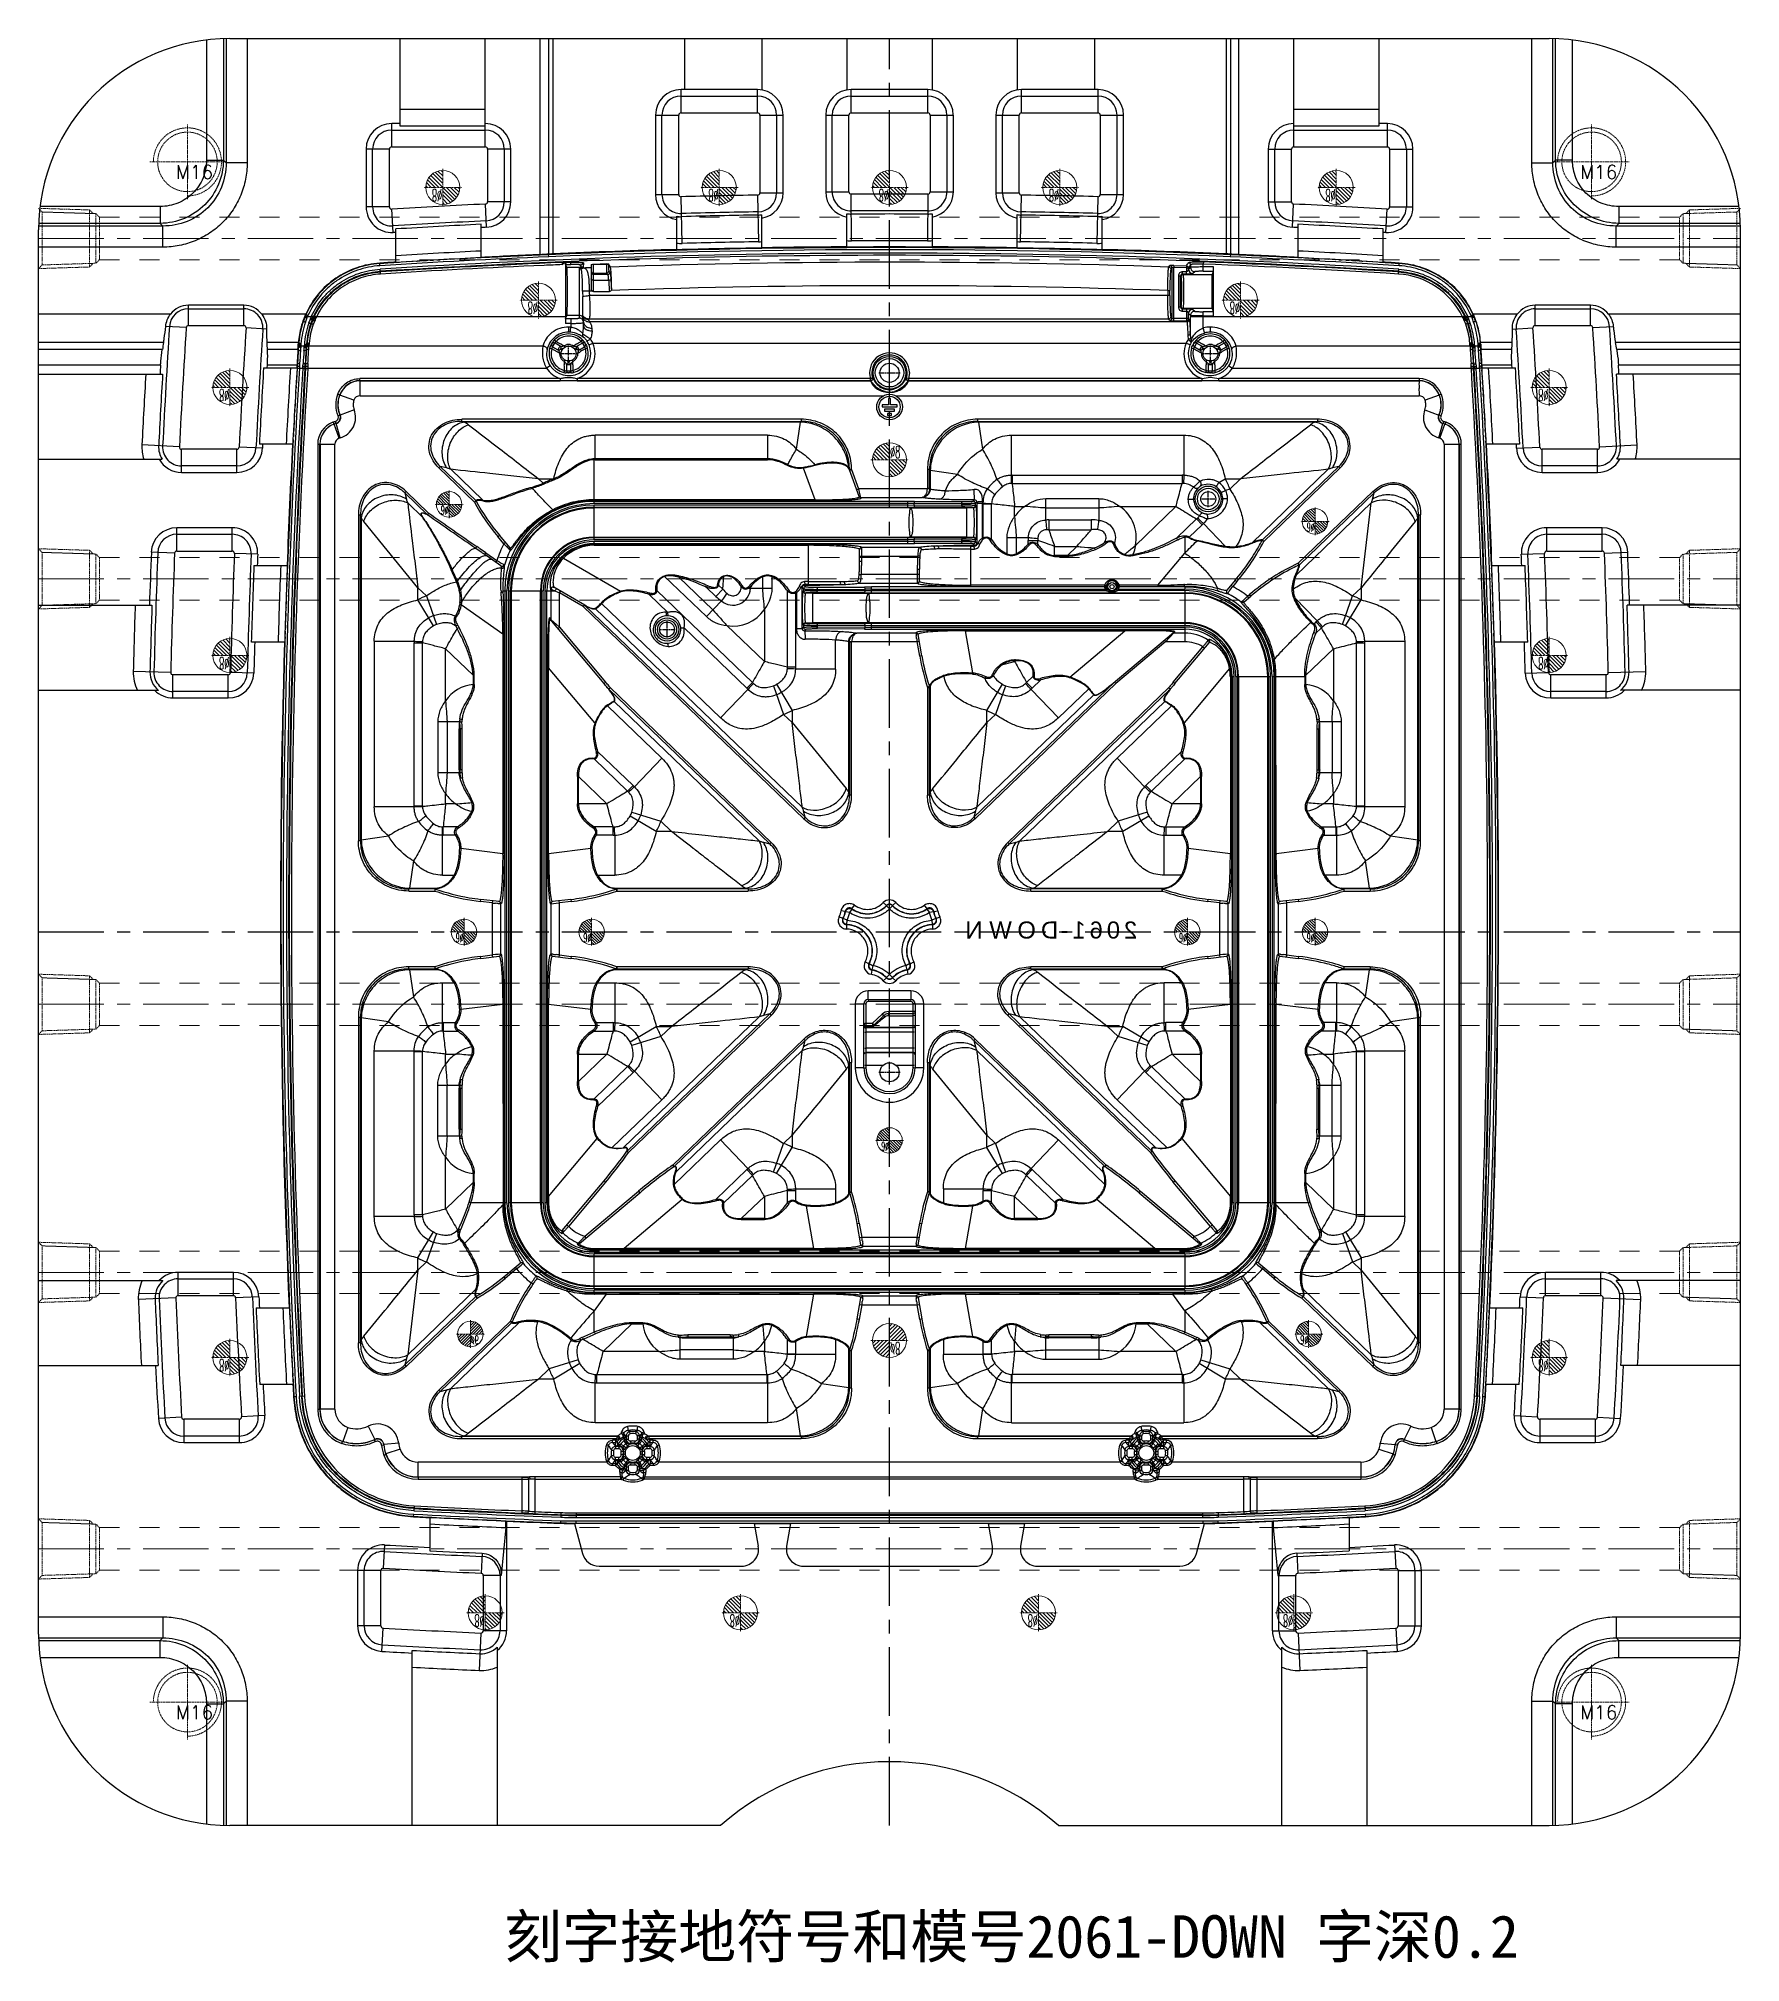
# Model space of a CAD drawing. Header units: millimetres. Extents: x 2634 to 3034, y 1430 to 1883.
import ezdxf
from ezdxf.enums import TextEntityAlignment as Align

# ---------------------------------------------------------------- set-up
doc = ezdxf.new("R2010")
doc.units = ezdxf.units.MM
doc.linetypes.add('CENTER', pattern=[0.6, 0.375, -0.075, 0.075, -0.075])
doc.linetypes.add('HIDDEN', pattern=[0.2, 0.1, -0.1])
for name, color, linetype, lineweight in [('cool', 153, 'HIDDEN', 9), ('epin', 13, 'Continuous', 9), ('screw', 33, 'Continuous', 13)]:
    doc.layers.add(name, color=color, linetype=linetype, lineweight=lineweight)
doc.layers.add('DEFAULT_2', color=8, linetype='HIDDEN')
doc.styles.get("Standard").update_dxf_attribs({"font": 'arial.ttf'})
doc.styles.add('TXT', font='txt.shx', dxfattribs={"bigfont": 'gbcbig.shx'})
doc.styles.add('TXT05', font='txt.shx', dxfattribs={"width": 0.5, "bigfont": 'gbcbig.shx'})

msp = doc.modelspace()

# ---------------------------------------------------------------- texts
at = {"extrusion": (0, 0, -1), "insert": (2891.84, 1675.14), "char_height": 4, "attachment_point": 1, "text_direction": (-1, 0, 0)}
msp.add_mtext_dynamic_manual_height_columns('{\\T1.3;\\C2;2061-DOWN}', width=82.2341, gutter_width=12.5, heights=[0], dxfattribs=at)
at = {"insert": (2743.04, 1441.58), "char_height": 10, "width": 298.8177, "attachment_point": 1}
msp.add_mtext('{\\fSimSun|b0|i0|c134|p2;刻字接地符号和模号2061-DOWN 字深0.2}', dxfattribs=at)

# ---------------------------------------------------------------- blocks, each defined once
blk = doc.blocks.new('epin_ejp_8')
at = {"layer": 'epin'}
h = blk.add_hatch(dxfattribs=at)
h.set_pattern_fill('_ANSI31', color=123, scale=0.2, angle=90)
h.set_pattern_definition([(135, (170.5, -113), (-0.4490128, -0.4490128), [])])
h.paths.add_polyline_path([(0, 4, 0.414214), (-4, 0), (0, 0)])
h.paths.add_polyline_path([(4, 0), (0, 0), (0, -4, 0.414214)])
at = {"layer": 'epin', "color": 1, "linetype": 'CENTER', "ltscale": 0.16}
for p, q in [((-4.4, 0), (4.4, 0)), ((0, -4.4), (0, 4.4))]:
    blk.add_line(p, q, dxfattribs=at)
at = {"layer": 'epin'}
blk.add_circle((0, 0), 4, dxfattribs=at)
at = {"layer": 'epin', "color": 6, "style": 'TXT05', "width": 0.5}
blk.add_text('%%c8', height=2.8, dxfattribs=at).set_placement((1.33, 1.8), align=Align.MIDDLE)
blk = doc.blocks.new('epin_ejp_6')
at = {"layer": 'epin'}
h = blk.add_hatch(dxfattribs=at)
h.set_pattern_fill('_ANSI31', color=123, scale=0.15, angle=90)
h.set_pattern_definition([(135, (119, 124), (-0.3367596, -0.3367596), [])])
h.paths.add_polyline_path([(0, 3, 0.4142136), (-3, 0), (0, 0)])
h.paths.add_polyline_path([(3, 0), (0, 0), (0, -3, 0.4142136)])
at = {"layer": 'epin', "color": 1, "linetype": 'CENTER', "ltscale": 0.12}
for p, q in [((-3.3, 0), (3.3, 0)), ((0, -3.3), (0, 3.3))]:
    blk.add_line(p, q, dxfattribs=at)
at = {"layer": 'epin'}
blk.add_circle((0, 0), 3, dxfattribs=at)
at = {"layer": 'epin', "color": 6, "style": 'TXT05', "width": 0.5}
blk.add_text('%%c6', height=2.1, dxfattribs=at).set_placement((0.995, 1.35), align=Align.MIDDLE)
blk = doc.blocks.new('cool_jt_f12')
at = {"layer": 'cool', "ltscale": 0.3}
for p, q in [((0, 7.0785), (0.856, 6.2225)), ((0, 7.0785), (12, 6.7035)), ((0.856, 6.2225), (0.856, -6.2225)), ((13.5, 5.827375), (0.856, 6.2225)), ((0.856, 6.2225), (13.5, 5.827375)), ((12, 6.7035), (12.856, 5.8475)), ((12, 6.7035), (12, -6.7035)), ((14.327375, 5), (13.5, 5.827375)), ((13.5, -5.827375), (13.5, 5.827375)), ((14.327375, -5), (14.327375, 5)), ((0.856, -6.2225), (0, -7.0785)), ((0, -7.0785), (12, -6.7035)), ((0.856, -6.2225), (13.5, -5.827375)), ((12, -6.7035), (12.856, -5.8475)), ((13.5, -5.827375), (14.327375, -5))]:
    blk.add_line(p, q, dxfattribs=at)
blk = doc.blocks.new('screw_m16_g')
at = {"layer": 'screw', "color": 1, "linetype": 'CENTER', "ltscale": 0.497582}
for p, q in [((0, -8.8), (0, 8.8)), ((-8.8, 0), (8.8, 0))]:
    blk.add_line(p, q, dxfattribs=at)
at = {"layer": 'screw', "linetype": 'HIDDEN', "ltscale": 0.497582}
blk.add_circle((0, 0), 7, dxfattribs=at)
at = {"layer": 'screw', "color": 92, "linetype": 'HIDDEN', "ltscale": 0.497582}
blk.add_arc((0, 0), 8, 270, 180, dxfattribs=at)
at = {"layer": 'screw', "color": 6, "style": 'TXT'}
blk.add_text('M16', height=3.2, dxfattribs=at).set_placement((-2.72, -4))

# ---------------------------------------------------------------- linework, layer by layer
at = {"color": 7, "linetype": 'Continuous'}
for p, q in [((2673.12, 1882.33), (2673.12, 1854.07)), ((2677.08, 1882.65), (2677.08, 1854.07)), ((2677.71, 1882.66), (2677.71, 1853.44)), ((2678.63, 1882.67), (2988.63, 1882.67)), ((2682.66, 1882.67), (2682.66, 1853.44)), ((2718.63, 1862.07), (2718.63, 1882.67)), ((2738.63, 1857.2), (2738.63, 1882.67)), ((2751.53, 1831.86), (2751.53, 1882.67)), ((2753.51, 1882.67), (2753.51, 1831.98)), ((2754.48, 1882.67), (2754.48, 1832.07)), ((2785.44, 1882.67), (2785.44, 1870.67)), ((2803.63, 1882.67), (2803.63, 1870.59)), ((2823.63, 1882.67), (2823.63, 1870.59)), ((2843.63, 1882.67), (2843.63, 1870.59)), ((2863.63, 1882.67), (2863.63, 1870.59)), ((2881.81, 1882.67), (2881.81, 1870.67)), ((2912.77, 1882.67), (2912.77, 1832.07)), ((2913.74, 1882.67), (2913.74, 1831.98)), ((2915.73, 1831.86), (2915.73, 1882.67)), ((2928.63, 1857.2), (2928.63, 1882.67)), ((2948.63, 1882.67), (2948.63, 1862.07)), ((2984.59, 1853.44), (2984.59, 1882.67)), ((2989.54, 1853.44), (2989.54, 1882.66)), ((2990.17, 1854.07), (2990.17, 1882.65)), ((2994.13, 1854.07), (2994.13, 1882.33)), ((2784.63, 1865.2), (2784.63, 1870.67)), ((2802.63, 1870.65), (2784.63, 1870.67)), ((2784.63, 1869.14), (2802.63, 1869.14)), ((2802.63, 1865.2), (2802.63, 1870.65)), ((2824.63, 1865.2), (2824.63, 1870.65)), ((2842.63, 1870.65), (2824.63, 1870.65)), ((2824.63, 1869.14), (2842.63, 1869.14)), ((2842.63, 1865.2), (2842.63, 1870.65)), ((2882.63, 1870.67), (2864.63, 1870.65)), ((2864.63, 1865.2), (2864.63, 1870.65)), ((2864.63, 1869.14), (2882.63, 1869.14)), ((2882.63, 1865.2), (2882.63, 1870.67)), ((2738.63, 1866.01), (2718.63, 1866.01)), ((2778.63, 1864.67), (2778.63, 1846.01)), ((2778.63, 1864.67), (2784.1, 1864.67)), ((2780.16, 1846.01), (2780.16, 1864.67)), ((2784.1, 1846.01), (2784.1, 1864.67)), ((2784.63, 1865.2), (2802.63, 1865.2)), ((2803.15, 1864.67), (2803.15, 1846.38)), ((2803.15, 1864.67), (2808.63, 1864.67)), ((2807.09, 1864.67), (2807.09, 1846.38)), ((2808.63, 1846.38), (2808.63, 1864.67)), ((2818.63, 1864.67), (2818.63, 1846.62)), ((2818.63, 1864.67), (2824.1, 1864.67)), ((2820.16, 1846.62), (2820.16, 1864.67)), ((2824.1, 1846.62), (2824.1, 1864.67)), ((2824.63, 1865.2), (2842.63, 1865.2)), ((2843.15, 1864.67), (2843.15, 1846.62)), ((2843.15, 1864.67), (2848.63, 1864.67)), ((2847.09, 1864.67), (2847.09, 1846.62)), ((2848.63, 1846.62), (2848.63, 1864.67)), ((2858.63, 1864.67), (2858.63, 1846.39)), ((2858.63, 1864.67), (2864.1, 1864.67)), ((2860.16, 1846.39), (2860.16, 1864.67)), ((2864.1, 1846.39), (2864.1, 1864.67)), ((2864.63, 1865.2), (2882.63, 1865.2)), ((2883.15, 1864.67), (2883.15, 1846.02)), ((2883.15, 1864.67), (2888.63, 1864.67)), ((2887.09, 1864.67), (2887.09, 1846.02)), ((2888.63, 1846.02), (2888.63, 1864.67)), ((2948.63, 1866.01), (2928.63, 1866.01)), ((2716.63, 1857.2), (2716.63, 1862.67)), ((2718.63, 1862.67), (2716.63, 1862.67)), ((2716.63, 1861.14), (2738.63, 1861.14)), ((2738.63, 1862.07), (2718.63, 1862.07)), ((2948.63, 1862.07), (2928.63, 1862.07)), ((2928.63, 1861.14), (2950.63, 1861.14)), ((2950.63, 1862.67), (2948.63, 1862.67)), ((2950.63, 1857.2), (2950.63, 1862.67)), ((2673.12, 1854.07), (2677.08, 1854.07)), ((2677.08, 1854.07), (2677.71, 1853.44)), ((2710.63, 1856.67), (2710.63, 1843.07)), ((2716.1, 1856.67), (2710.63, 1856.67)), ((2712.16, 1843.07), (2712.16, 1856.67)), ((2716.1, 1843.07), (2716.1, 1856.67)), ((2716.63, 1857.2), (2738.63, 1857.2)), ((2739.15, 1856.67), (2739.15, 1844.28)), ((2744.63, 1856.67), (2739.15, 1856.67)), ((2743.09, 1856.67), (2743.09, 1844.28)), ((2744.63, 1844.28), (2744.63, 1856.67)), ((2922.63, 1856.67), (2922.63, 1844.28)), ((2922.63, 1856.67), (2928.1, 1856.67)), ((2924.16, 1844.28), (2924.16, 1856.67)), ((2928.1, 1844.28), (2928.1, 1856.67)), ((2928.63, 1857.2), (2950.63, 1857.2)), ((2951.15, 1856.67), (2951.15, 1843.07)), ((2951.15, 1856.67), (2956.63, 1856.67)), ((2955.09, 1856.67), (2955.09, 1843.07)), ((2956.63, 1843.07), (2956.63, 1856.67)), ((2990.17, 1854.07), (2989.54, 1853.44)), ((2994.13, 1854.07), (2990.17, 1854.07)), ((2682.66, 1853.44), (2677.71, 1853.44)), ((2984.59, 1853.44), (2989.54, 1853.44)), ((2778.63, 1846.01), (2784.1, 1846.01)), ((2784.92, 1834.51), (2784.64, 1845.48)), ((2802.63, 1845.86), (2802.81, 1834.88)), ((2803.15, 1846.38), (2808.63, 1846.38)), ((2818.63, 1846.62), (2824.1, 1846.62)), ((2824.68, 1835.12), (2824.63, 1846.09)), ((2842.62, 1846.09), (2842.57, 1835.12)), ((2843.15, 1846.62), (2848.63, 1846.62)), ((2858.63, 1846.39), (2864.1, 1846.39)), ((2864.44, 1834.89), (2864.62, 1845.86)), ((2882.61, 1845.49), (2882.33, 1834.52)), ((2883.15, 1846.02), (2888.63, 1846.02)), ((2662.23, 1843.18), (2633.96, 1843.18)), ((2662.23, 1843.18), (2662.23, 1839.22)), ((2716.1, 1843.07), (2710.63, 1843.07)), ((2716.99, 1837.08), (2716.66, 1842.54)), ((2738.92, 1838.29), (2738.65, 1843.75)), ((2744.63, 1844.28), (2739.15, 1844.28)), ((2783.63, 1833.06), (2783.63, 1840.89)), ((2803.63, 1833.48), (2803.63, 1841.26)), ((2823.63, 1833.69), (2823.63, 1841.49)), ((2843.63, 1841.49), (2843.63, 1833.69)), ((2863.63, 1833.48), (2863.63, 1841.27)), ((2883.63, 1833.06), (2883.63, 1840.9)), ((2922.63, 1844.28), (2928.1, 1844.28)), ((2928.33, 1838.29), (2928.6, 1843.75)), ((2950.26, 1837.08), (2950.59, 1842.54)), ((2951.15, 1843.07), (2956.63, 1843.07)), ((3005.02, 1843.18), (3005.02, 1839.22)), ((3033.29, 1843.18), (3005.02, 1843.18)), ((2662.85, 1838.59), (2633.63, 1838.59)), ((2633.63, 1507.67), (2633.63, 1837.67)), ((2662.23, 1839.22), (2633.65, 1839.22)), ((2662.23, 1839.22), (2662.85, 1838.59)), ((2662.85, 1833.64), (2662.85, 1838.59)), ((2717.63, 1837.11), (2716.99, 1837.08)), ((2717.63, 1830.1), (2717.63, 1837.9)), ((2737.63, 1831.21), (2737.63, 1839.01)), ((2929.63, 1831.21), (2929.63, 1839.01)), ((2949.63, 1830.1), (2949.63, 1837.9)), ((2950.26, 1837.08), (2949.63, 1837.11)), ((3005.02, 1839.22), (3004.4, 1838.59)), ((3004.4, 1833.64), (3004.4, 1838.59)), ((3033.62, 1838.59), (3004.4, 1838.59)), ((3033.6, 1839.22), (3005.02, 1839.22)), ((3033.63, 1507.67), (3033.63, 1837.67)), ((2662.85, 1833.64), (2633.63, 1833.64)), ((2753.54, 1831.34), (2753.51, 1831.98)), ((2913.74, 1831.98), (2913.71, 1831.34)), ((3033.63, 1833.64), (3004.4, 1833.64)), ((2713.88, 1829.26), (2713.84, 1829.87)), ((2714, 1827.31), (2713.93, 1828.45)), ((2756.68, 1830.02), (2756.7, 1829.51)), ((2757.5, 1829.99), (2757.5, 1817.28)), ((2757.76, 1828.83), (2757.51, 1829.58)), ((2757.51, 1829.58), (2757.9, 1829.58)), ((2761.67, 1828.83), (2757.76, 1828.83)), ((2757.9, 1829.58), (2758.29, 1829.58)), ((2760.73, 1828.72), (2760.73, 1816.95)), ((2761.73, 1829.91), (2761.67, 1828.85)), ((2761.67, 1828.83), (2761.73, 1828.82)), ((2763.54, 1829.54), (2763.54, 1823.76)), ((2767.09, 1829.71), (2764.04, 1829.57)), ((2767.09, 1829.53), (2764.04, 1829.57)), ((2764.04, 1823.21), (2764.04, 1829.53)), ((2764.04, 1827.52), (2767.16, 1827.52)), ((2767.46, 1827.22), (2764.04, 1827.22)), ((2767.09, 1829.71), (2767.09, 1829.53)), ((2767.59, 1829.53), (2767.09, 1829.53)), ((2767.46, 1827.22), (2767.16, 1827.52)), ((2767.59, 1829.53), (2767.59, 1829.69)), ((2768.04, 1828.95), (2767.59, 1829.69)), ((2767.66, 1828.02), (2767.96, 1827.73)), ((2899.27, 1828.95), (2899.48, 1829.3)), ((2899.96, 1828.8), (2899.75, 1828.45)), ((2899.96, 1828.8), (2899.96, 1816.91)), ((2900.48, 1829.34), (2900.47, 1828.84)), ((2900.47, 1816.33), (2900.47, 1828.84)), ((2903.42, 1828.74), (2900.47, 1828.84)), ((2900.48, 1829.34), (2903.42, 1829.24)), ((2902.52, 1827.36), (2902.52, 1827.86)), ((2903.41, 1827.86), (2902.52, 1827.86)), ((2902.52, 1827.36), (2903.41, 1827.36)), ((2902.52, 1827.36), (2902.66, 1827.22)), ((2902.66, 1827.22), (2909.49, 1827.22)), ((2903.42, 1828.74), (2903.41, 1827.86)), ((2903.42, 1828.74), (2903.91, 1828.74)), ((2904.36, 1829.48), (2903.91, 1828.74)), ((2903.91, 1828.41), (2904.36, 1828.87)), ((2903.91, 1828.41), (2903.91, 1828.74)), ((2904.36, 1829.48), (2904.36, 1828.87)), ((2905.37, 1827.86), (2904.91, 1827.41)), ((2907.4, 1830.14), (2907.38, 1829.64)), ((2907.38, 1827.96), (2907.38, 1829.64)), ((2909.75, 1828.97), (2907.38, 1828.97)), ((2907.38, 1827.96), (2909.73, 1827.96)), ((2909.73, 1827.96), (2909.49, 1827.22)), ((2909.75, 1817.45), (2909.75, 1828.97)), ((2953.25, 1827.31), (2953.32, 1828.45)), ((2953.37, 1829.26), (2953.41, 1829.87)), ((2763.06, 1823.26), (2761.51, 1823.28)), ((2764.04, 1825.86), (2767.62, 1825.86)), ((2764.04, 1823.21), (2767.81, 1823.21)), ((2899.01, 1823.45), (2899.01, 1822.27)), ((2899.01, 1823.45), (2899.51, 1823.45)), ((2899.51, 1822.27), (2899.51, 1823.45)), ((2901.52, 1826.86), (2901.52, 1819.56)), ((2901.52, 1826.86), (2902.02, 1826.86)), ((2902.02, 1819.56), (2902.02, 1826.86)), ((2902.15, 1826.72), (2902.02, 1826.86)), ((2664.67, 1817.9), (2633.63, 1817.9)), ((2668.86, 1815.2), (2668.86, 1819.96)), ((2681.89, 1819.96), (2668.86, 1819.96)), ((2668.86, 1819.14), (2681.89, 1819.14)), ((2681.89, 1815.2), (2681.89, 1819.96)), ((2696.44, 1817.9), (2686.08, 1817.9)), ((2899.51, 1822.27), (2763.13, 1822.27)), ((2902.02, 1819.56), (2901.52, 1819.56)), ((2902.02, 1819.56), (2902.15, 1819.69)), ((2902.66, 1819.19), (2902.52, 1819.06)), ((2902.52, 1818.56), (2902.52, 1819.06)), ((2903.41, 1819.06), (2902.52, 1819.06)), ((2902.52, 1818.56), (2903.41, 1818.56)), ((2909.49, 1819.19), (2902.66, 1819.19)), ((2903.91, 1816.83), (2903.91, 1818)), ((2904.36, 1817.55), (2903.91, 1818)), ((2904.91, 1819.01), (2905.37, 1818.55)), ((2907.38, 1817.28), (2907.38, 1818.45)), ((2909.73, 1818.45), (2907.38, 1818.45)), ((2909.49, 1819.19), (2909.73, 1818.45)), ((2981.17, 1817.9), (2970.81, 1817.9)), ((2998.39, 1819.96), (2985.36, 1819.96)), ((2985.36, 1815.2), (2985.36, 1819.96)), ((2985.36, 1819.14), (2998.39, 1819.14)), ((2998.39, 1815.2), (2998.39, 1819.96)), ((3033.63, 1817.9), (3002.58, 1817.9)), ((2668.33, 1814.71), (2663.53, 1815.01)), ((2668.86, 1815.2), (2681.89, 1815.2)), ((2687.25, 1814.33), (2682.41, 1814.64)), ((2695.89, 1816.25), (2695.79, 1816.29)), ((2696.25, 1817.19), (2696.15, 1817.23)), ((2696.35, 1817.43), (2696.25, 1817.47)), ((2696.94, 1817.54), (2696.39, 1817.78)), ((2697.72, 1817.28), (2696.83, 1817.28)), ((2697.6, 1815.65), (2697.74, 1815.6)), ((2698.17, 1817.07), (2697.72, 1817.28)), ((2698.26, 1817.26), (2697.8, 1817.47)), ((2697.92, 1816.5), (2698.06, 1816.45)), ((2698.02, 1816.72), (2698.15, 1816.66)), ((2698.14, 1817), (2698.27, 1816.94)), ((2698.53, 1817.5), (2698.98, 1817.28)), ((2757.5, 1817.28), (2698.98, 1817.28)), ((2758.72, 1815.71), (2757.5, 1815.71)), ((2757.52, 1816.85), (2757.76, 1817.59)), ((2757.52, 1816.85), (2758.72, 1816.85)), ((2758.26, 1817.59), (2757.76, 1817.59)), ((2758.21, 1814.86), (2758.21, 1813.65)), ((2760.73, 1817.59), (2758.26, 1817.59)), ((2758.72, 1816.85), (2758.72, 1814.84)), ((2761.52, 1816.85), (2761.46, 1817.27)), ((2761.73, 1815.12), (2761.73, 1816)), ((2763.04, 1816.76), (2899.25, 1816.76)), ((2903.56, 1816.07), (2763.12, 1816.07)), ((2763.74, 1813.96), (2763.74, 1814.59)), ((2899.46, 1816.41), (2899.25, 1816.76)), ((2899.75, 1817.26), (2899.96, 1816.91)), ((2903.91, 1816.83), (2900.47, 1816.83)), ((2900.47, 1816.33), (2903.41, 1816.33)), ((2903.56, 1816.07), (2903.41, 1816.33)), ((2903.91, 1816.83), (2904.06, 1816.57)), ((2904.36, 1817.55), (2904.36, 1817.28)), ((2968.27, 1817.28), (2904.36, 1817.28)), ((2907.38, 1817.45), (2909.75, 1817.45)), ((2909.04, 1813.65), (2909.04, 1814.86)), ((2968.27, 1817.28), (2968.72, 1817.5)), ((2969.11, 1817), (2968.98, 1816.94)), ((2968.99, 1817.26), (2969.45, 1817.47)), ((2969.08, 1817.07), (2969.54, 1817.28)), ((2969.23, 1816.72), (2969.1, 1816.66)), ((2969.33, 1816.5), (2969.19, 1816.45)), ((2969.65, 1815.65), (2969.51, 1815.6)), ((2970.42, 1817.28), (2969.54, 1817.28)), ((2970.31, 1817.54), (2970.86, 1817.78)), ((2970.9, 1817.43), (2971, 1817.47)), ((2971, 1817.19), (2971.1, 1817.23)), ((2971.36, 1816.25), (2971.46, 1816.29)), ((2980, 1814.33), (2984.84, 1814.64)), ((2985.36, 1815.2), (2998.39, 1815.2)), ((2998.92, 1814.71), (3003.72, 1815.01)), ((2663.03, 1811.24), (2633.63, 1811.24)), ((2662.73, 1809.55), (2633.63, 1809.55)), ((2694.72, 1811.24), (2687.28, 1811.24)), ((2694.6, 1809.55), (2687.37, 1809.55)), ((2694.7, 1809.54), (2694.6, 1809.55)), ((2694.75, 1810.36), (2694.66, 1810.36)), ((2694.78, 1810.78), (2694.68, 1810.79)), ((2694.8, 1811.02), (2694.7, 1811.02)), ((2694.81, 1811.23), (2694.72, 1811.24)), ((2694.75, 1810.36), (2694.78, 1810.69)), ((2694.78, 1810.69), (2694.78, 1810.78)), ((2695.28, 1810.37), (2695.26, 1810.06)), ((2695.28, 1810.47), (2695.28, 1810.37)), ((2696.09, 1810.37), (2695.28, 1810.37)), ((2696.07, 1810.03), (2696.07, 1810.15)), ((2696.51, 1809.43), (2696.65, 1809.42)), ((2696.57, 1810.37), (2696.56, 1810.24)), ((2696.56, 1810.24), (2696.69, 1810.24)), ((2696.57, 1810.37), (2696.7, 1810.36)), ((2696.59, 1810.66), (2696.72, 1810.64)), ((2696.6, 1810.88), (2696.74, 1810.87)), ((2696.65, 1809.42), (2696.69, 1810.13)), ((2696.7, 1810.36), (2696.72, 1810.65)), ((2697.14, 1809.62), (2697.19, 1810.37)), ((2752.18, 1810.37), (2697.19, 1810.37)), ((2697.22, 1810.86), (2697.2, 1810.59)), ((2754.27, 1809.74), (2753.79, 1809.88)), ((2756.09, 1808.69), (2754.27, 1809.74)), ((2754.46, 1810.22), (2754.96, 1811.09)), ((2754.46, 1810.22), (2755.69, 1809.5)), ((2755.28, 1811.49), (2754.92, 1811.84)), ((2755.02, 1811.05), (2754.96, 1811.09)), ((2756.2, 1810.37), (2755.02, 1811.05)), ((2755.94, 1809.94), (2755.69, 1809.5)), ((2756.13, 1810.27), (2756.07, 1810.16)), ((2757.09, 1810.44), (2757.29, 1810.12)), ((2759.33, 1810.44), (2759.13, 1810.12)), ((2761.46, 1811.09), (2760.23, 1810.38)), ((2760.61, 1809.72), (2760.23, 1810.38)), ((2760.74, 1809.5), (2761.97, 1810.22)), ((2761.15, 1811.49), (2761.51, 1811.84)), ((2761.46, 1811.09), (2761.97, 1810.22)), ((2762.16, 1809.74), (2762.64, 1809.88)), ((2763.01, 1810.67), (2763.93, 1811.06)), ((2763.93, 1811.06), (2903.32, 1811.06)), ((2904.24, 1810.67), (2903.32, 1811.06)), ((2905.09, 1809.74), (2904.61, 1809.88)), ((2906.92, 1808.69), (2905.09, 1809.74)), ((2905.79, 1811.09), (2905.28, 1810.22)), ((2905.28, 1810.22), (2906.51, 1809.5)), ((2906.1, 1811.49), (2905.74, 1811.84)), ((2907.02, 1810.38), (2905.79, 1811.09)), ((2906.95, 1810.26), (2906.51, 1809.5)), ((2907.92, 1810.44), (2908.12, 1810.12)), ((2910.16, 1810.44), (2909.96, 1810.12)), ((2912.29, 1811.09), (2911.06, 1810.38)), ((2911.44, 1809.72), (2911.06, 1810.38)), ((2911.56, 1809.5), (2912.79, 1810.22)), ((2911.98, 1811.49), (2912.34, 1811.84)), ((2912.29, 1811.09), (2912.79, 1810.22)), ((2912.98, 1809.74), (2913.46, 1809.88)), ((2970.07, 1810.37), (2915.07, 1810.37)), ((2970.05, 1810.59), (2970.03, 1810.86)), ((2970.07, 1810.37), (2970.11, 1809.62)), ((2970.65, 1810.88), (2970.51, 1810.86)), ((2970.66, 1810.66), (2970.53, 1810.64)), ((2970.53, 1810.65), (2970.55, 1810.36)), ((2970.68, 1810.37), (2970.55, 1810.36)), ((2970.69, 1810.24), (2970.56, 1810.24)), ((2970.56, 1810.13), (2970.61, 1809.42)), ((2970.74, 1809.43), (2970.61, 1809.42)), ((2970.69, 1810.24), (2970.68, 1810.37)), ((2971.97, 1810.37), (2971.16, 1810.37)), ((2971.18, 1810.15), (2971.19, 1810.03)), ((2971.97, 1810.37), (2971.97, 1810.47)), ((2972, 1810.06), (2971.97, 1810.37)), ((2972.44, 1811.23), (2972.53, 1811.24)), ((2972.47, 1810.78), (2972.57, 1810.79)), ((2972.47, 1810.78), (2972.48, 1810.69)), ((2972.48, 1810.69), (2972.5, 1810.36)), ((2972.5, 1810.36), (2972.59, 1810.36)), ((2979.97, 1811.24), (2972.53, 1811.24)), ((2972.55, 1809.54), (2972.65, 1809.55)), ((2979.88, 1809.55), (2972.65, 1809.55)), ((3033.63, 1811.24), (3004.22, 1811.24)), ((3033.63, 1809.55), (3004.52, 1809.55)), ((2662.31, 1805.87), (2633.63, 1805.87)), ((2686.53, 1805.3), (2694.33, 1805.3)), ((2687.35, 1805.87), (2687.32, 1805.3)), ((2694.36, 1805.87), (2687.35, 1805.87)), ((2694.36, 1805.73), (2694.33, 1805.3)), ((2694.39, 1806.37), (2694.36, 1805.87)), ((2694.36, 1805.87), (2694.36, 1805.73)), ((2694.5, 1806.36), (2694.39, 1806.37)), ((2694.46, 1805.72), (2694.43, 1805.29)), ((2694.46, 1805.72), (2694.47, 1805.94)), ((2694.47, 1805.94), (2694.5, 1806.36)), ((2694.96, 1805.67), (2694.93, 1805.21)), ((2694.93, 1805.21), (2695.75, 1805.21)), ((2695, 1806.27), (2694.96, 1805.67)), ((2695.75, 1805.21), (2695.74, 1805.12)), ((2695.74, 1805.12), (2696.89, 1805.05)), ((2695.75, 1805.21), (2695.77, 1805.62)), ((2695.77, 1805.62), (2695.81, 1806.23)), ((2696.24, 1805.09), (2696.25, 1805.21)), ((2696.25, 1805.21), (2696.27, 1805.61)), ((2696.25, 1805.21), (2696.39, 1805.2)), ((2696.27, 1805.61), (2696.31, 1806.25)), ((2696.27, 1805.61), (2696.42, 1805.6)), ((2696.31, 1806.25), (2696.45, 1806.24)), ((2696.38, 1805.08), (2696.39, 1805.2)), ((2696.39, 1805.2), (2696.42, 1805.6)), ((2696.42, 1805.6), (2696.45, 1806.24)), ((2696.92, 1805.59), (2696.89, 1805.21)), ((2696.89, 1805.05), (2696.89, 1805.21)), ((2696.89, 1805.21), (2753.02, 1805.21)), ((2696.95, 1806.27), (2696.92, 1805.59)), ((2753.86, 1805.77), (2753.02, 1805.21)), ((2757.21, 1804.66), (2757.08, 1804.17)), ((2757.2, 1806.75), (2757.38, 1807.09)), ((2757.71, 1806.01), (2757.71, 1804.58)), ((2757.71, 1804.58), (2758.72, 1804.58)), ((2758.21, 1806.01), (2758.46, 1806.01)), ((2758.72, 1804.58), (2758.72, 1806.01)), ((2759.22, 1806.75), (2759.04, 1807.09)), ((2759.22, 1804.66), (2759.34, 1804.17)), ((2759.96, 1808.68), (2760.34, 1808.69)), ((2908.03, 1804.66), (2907.91, 1804.17)), ((2908.03, 1806.75), (2908.21, 1807.09)), ((2908.54, 1806.01), (2908.54, 1804.58)), ((2908.79, 1804.58), (2909.54, 1804.58)), ((2909.04, 1806.01), (2909.29, 1806.01)), ((2909.54, 1804.58), (2909.54, 1806.01)), ((2910.05, 1806.75), (2909.87, 1807.09)), ((2910.04, 1804.66), (2910.17, 1804.17)), ((2913.39, 1805.77), (2914.23, 1805.21)), ((2914.23, 1805.21), (2970.36, 1805.21)), ((2970.34, 1805.59), (2970.3, 1806.27)), ((2970.36, 1805.21), (2970.33, 1805.59)), ((2970.36, 1805.21), (2970.36, 1805.05)), ((2970.36, 1805.05), (2971.51, 1805.12)), ((2970.94, 1806.25), (2970.8, 1806.24)), ((2970.8, 1806.24), (2970.84, 1805.6)), ((2970.98, 1805.61), (2970.84, 1805.6)), ((2970.84, 1805.6), (2970.87, 1805.08)), ((2971, 1805.21), (2970.86, 1805.2)), ((2970.94, 1806.25), (2970.98, 1805.61)), ((2970.98, 1805.61), (2971, 1805.21)), ((2971, 1805.21), (2971.01, 1805.09)), ((2971.44, 1806.23), (2971.48, 1805.62)), ((2971.48, 1805.62), (2971.51, 1805.21)), ((2971.51, 1805.12), (2971.51, 1805.21)), ((2971.51, 1805.21), (2972.32, 1805.21)), ((2972.26, 1806.07), (2972.25, 1806.27)), ((2972.29, 1805.67), (2972.26, 1806.07)), ((2972.3, 1805.52), (2972.29, 1805.67)), ((2972.32, 1805.21), (2972.3, 1805.52)), ((2972.75, 1806.36), (2972.86, 1806.37)), ((2972.75, 1806.36), (2972.79, 1805.72)), ((2972.8, 1805.55), (2972.79, 1805.72)), ((2972.89, 1805.87), (2972.86, 1806.37)), ((2979.9, 1805.87), (2972.89, 1805.87)), ((2972.89, 1805.8), (2972.89, 1805.87)), ((2972.89, 1805.73), (2972.89, 1805.8)), ((2972.92, 1805.3), (2972.89, 1805.73)), ((2972.92, 1805.3), (2980.72, 1805.3)), ((2979.93, 1805.3), (2979.9, 1805.87)), ((3033.63, 1805.87), (3004.94, 1805.87)), ((2633.63, 1803.81), (2662.79, 1803.81)), ((2709.16, 1802.23), (2709.16, 1802.73)), ((2756.24, 1802.73), (2709.16, 1802.73)), ((2709.19, 1802.2), (2709.16, 1802.23)), ((2709.16, 1802.23), (2756.24, 1802.23)), ((2709.19, 1798.7), (2709.19, 1802.2)), ((2829.12, 1802.2), (2709.19, 1802.2)), ((2756.24, 1802.73), (2756.24, 1802.23)), ((2760.19, 1802.73), (2760.19, 1802.23)), ((2829.16, 1802.73), (2760.19, 1802.73)), ((2760.19, 1802.23), (2829.09, 1802.23)), ((2829.09, 1802.73), (2829.09, 1802.23)), ((2829.09, 1802.23), (2829.12, 1802.2)), ((2829.29, 1802.78), (2829.16, 1802.74)), ((2829.23, 1802.24), (2829.16, 1802.74)), ((2829.23, 1802.24), (2829.25, 1802.22)), ((2829.8, 1802.65), (2829.82, 1802.62)), ((2833.63, 1800.14), (2833.63, 1799.57)), ((2838.09, 1802.74), (2837.77, 1802.84)), ((2837.99, 1802.21), (2838.02, 1802.24)), ((2838.29, 1804.17), (2838.02, 1802.24)), ((2907.06, 1802.73), (2838.09, 1802.73)), ((2958.07, 1802.2), (2838.13, 1802.2)), ((2838.15, 1802.22), (2838.16, 1802.23)), ((2838.16, 1802.23), (2838.16, 1802.73)), ((2838.16, 1802.23), (2907.06, 1802.23)), ((2907.06, 1802.73), (2907.06, 1802.23)), ((2911.01, 1802.23), (2911.01, 1802.73)), ((2958.09, 1802.73), (2911.01, 1802.73)), ((2911.01, 1802.23), (2958.09, 1802.23)), ((2958.09, 1802.23), (2958.07, 1802.2)), ((2958.09, 1802.73), (2958.09, 1802.23)), ((3033.63, 1803.81), (3004.47, 1803.81)), ((2703.99, 1799.11), (2704.46, 1798.94)), ((2707.77, 1797.69), (2704.46, 1798.85)), ((2707.81, 1795.43), (2704.54, 1794.16)), ((2709.19, 1798.7), (2832.16, 1798.7)), ((2835.09, 1798.7), (2958.07, 1798.7)), ((2959.44, 1795.43), (2962.71, 1794.16)), ((2962.79, 1798.85), (2959.48, 1797.69)), ((2963.26, 1799.11), (2962.79, 1798.94)), ((2702.86, 1792.51), (2703.03, 1792.04)), ((2704.29, 1788.73), (2703.12, 1792.04)), ((2703.38, 1792.68), (2703.51, 1792.19)), ((2703.51, 1792.19), (2703.55, 1792.17)), ((2704.5, 1788.8), (2703.55, 1792.17)), ((2704.04, 1794), (2704.5, 1794.18)), ((2704.5, 1794.18), (2704.54, 1794.16)), ((2733.08, 1792.69), (2733.08, 1793.18)), ((2812.88, 1793.18), (2733.08, 1793.18)), ((2733.08, 1792.69), (2733.77, 1792.51)), ((2733.08, 1792.69), (2812.88, 1792.69)), ((2812.71, 1792.51), (2733.77, 1792.51)), ((2811.76, 1786.11), (2812.71, 1792.51)), ((2812.71, 1792.51), (2812.88, 1792.69)), ((2812.88, 1793.18), (2812.88, 1792.69)), ((2854.37, 1792.69), (2854.37, 1793.18)), ((2934.18, 1793.18), (2854.37, 1793.18)), ((2854.37, 1792.69), (2854.54, 1792.51)), ((2854.37, 1792.69), (2934.18, 1792.69)), ((2933.48, 1792.51), (2854.54, 1792.51)), ((2854.54, 1792.51), (2855.5, 1786.11)), ((2933.48, 1792.51), (2934.18, 1792.69)), ((2934.18, 1793.18), (2934.18, 1792.69)), ((2962.75, 1794.18), (2962.71, 1794.16)), ((2963.22, 1794), (2962.75, 1794.18)), ((2962.75, 1788.8), (2963.7, 1792.17)), ((2962.96, 1788.73), (2964.13, 1792.04)), ((2963.73, 1792.18), (2963.71, 1792.19)), ((2963.88, 1792.68), (2963.74, 1792.19)), ((2964.39, 1792.51), (2964.22, 1792.04)), ((2666.73, 1786.7), (2657.93, 1787.15)), ((2686.27, 1786.37), (2680.8, 1786.65)), ((2693.32, 1787.3), (2685.53, 1787.3)), ((2686.31, 1787.3), (2686.27, 1786.37)), ((2699.25, 1787.34), (2699.25, 1560.47)), ((2699.25, 1787.34), (2699.75, 1787.34)), ((2699.75, 1560.47), (2699.75, 1787.34)), ((2699.75, 1787.34), (2699.79, 1787.32)), ((2699.79, 1787.32), (2699.79, 1560.49)), ((2703.29, 1560.49), (2703.29, 1787.32)), ((2764.45, 1783.67), (2764.45, 1789.44)), ((2804.97, 1789.44), (2764.45, 1789.44)), ((2804.97, 1789.44), (2804.97, 1783.67)), ((2862.28, 1780.06), (2862.28, 1789.44)), ((2862.28, 1789.44), (2902.8, 1789.44)), ((2902.8, 1789.44), (2902.8, 1780.05)), ((2963.96, 1787.32), (2963.96, 1560.49)), ((2967.47, 1787.32), (2967.5, 1787.34)), ((2967.47, 1560.49), (2967.47, 1787.32)), ((2967.5, 1787.34), (2968, 1787.34)), ((2967.5, 1787.34), (2967.5, 1560.47)), ((2968, 1560.47), (2968, 1787.34)), ((2981.72, 1787.3), (2973.93, 1787.3)), ((2980.99, 1786.37), (2980.94, 1787.3)), ((2980.99, 1786.37), (2986.45, 1786.65)), ((3000.52, 1786.7), (3009.32, 1787.15)), ((2633.63, 1783.81), (2662.68, 1783.81)), ((2667.26, 1780.67), (2667.26, 1786.14)), ((2680.27, 1786.14), (2667.26, 1786.14)), ((2680.27, 1782.21), (2667.26, 1782.21)), ((2680.27, 1780.67), (2680.27, 1786.14)), ((2728.02, 1782.11), (2727.69, 1781.77)), ((2736.06, 1773.73), (2727.69, 1781.77)), ((2736.38, 1774.07), (2728.02, 1782.11)), ((2729.54, 1781.73), (2728.02, 1782.11)), ((2764.25, 1773.37), (2764.25, 1783.66)), ((2804.97, 1783.87), (2764.45, 1783.87)), ((2764.45, 1783.67), (2804.97, 1783.67)), ((2816.14, 1774.27), (2813.44, 1781.7)), ((2939.23, 1782.11), (2921.25, 1764.82)), ((2939.56, 1781.77), (2921.58, 1764.48)), ((2939.23, 1782.11), (2937.71, 1781.73)), ((2939.23, 1782.11), (2939.56, 1781.77)), ((2999.99, 1786.14), (2986.98, 1786.14)), ((2986.98, 1780.67), (2986.98, 1786.14)), ((2999.99, 1782.21), (2986.98, 1782.21)), ((2999.99, 1780.67), (2999.99, 1786.14)), ((3033.63, 1783.81), (3004.57, 1783.81)), ((2667.26, 1780.67), (2680.27, 1780.67)), ((2730.5, 1781.42), (2738.05, 1774.16)), ((2751.14, 1779.19), (2754.72, 1779.2)), ((2751.14, 1779.19), (2752.22, 1778.16)), ((2752.33, 1777.92), (2752.22, 1778.16)), ((2754.81, 1778.95), (2754.72, 1779.2)), ((2824.19, 1781.45), (2824.22, 1781.36)), ((2826.49, 1775), (2824.21, 1781.28)), ((2824.24, 1781.19), (2824.48, 1781.28)), ((2824.71, 1781.37), (2826.37, 1776.8)), ((2842.54, 1781.35), (2842.54, 1776.8)), ((2843.03, 1781.35), (2842.54, 1781.35)), ((2843.03, 1776.87), (2843.03, 1781.35)), ((2843.21, 1781.17), (2843.03, 1781.35)), ((2843.21, 1781.17), (2843.21, 1776.82)), ((2849.61, 1780.22), (2843.21, 1781.17)), ((2862.45, 1780.06), (2862.45, 1778.09)), ((2862.45, 1780.06), (2902.38, 1780.06)), ((2862.45, 1778.09), (2902.38, 1778.09)), ((2902.38, 1780.06), (2902.38, 1778.09)), ((2911.04, 1778.31), (2912.53, 1779.19)), ((2912.53, 1779.19), (2916.11, 1779.19)), ((2913.6, 1776.78), (2916.11, 1779.19)), ((2918.82, 1764.17), (2936.75, 1781.42)), ((2986.98, 1780.67), (2999.99, 1780.67)), ((2720.03, 1776.21), (2719.71, 1775.87)), ((2719.71, 1775.87), (2720.08, 1774.41)), ((2725.02, 1770.75), (2719.71, 1775.87)), ((2720.03, 1776.21), (2725.32, 1771.12)), ((2723.97, 1770.08), (2720.4, 1773.51)), ((2736.38, 1774.07), (2736.06, 1773.73)), ((2736.47, 1773.95), (2736.06, 1773.73)), ((2816.14, 1774.27), (2764.25, 1774.25)), ((2764.25, 1774.02), (2816.14, 1774.02)), ((2837.85, 1773.87), (2764.25, 1773.87)), ((2839.46, 1773.36), (2764.25, 1773.37)), ((2764.25, 1764.81), (2764.25, 1773.01)), ((2837.85, 1773.01), (2764.25, 1773.01)), ((2816.14, 1774.27), (2816.14, 1774.02)), ((2825.9, 1776.63), (2826.37, 1776.8)), ((2842.54, 1776.8), (2826.37, 1776.8)), ((2826.48, 1776.42), (2826.37, 1776.8)), ((2826.58, 1776.05), (2826.48, 1776.42)), ((2826.67, 1775.7), (2826.58, 1776.05)), ((2826.75, 1775.41), (2826.67, 1775.7)), ((2826.92, 1774.8), (2826.75, 1775.41)), ((2826.97, 1774.67), (2826.92, 1774.8)), ((2826.92, 1774.8), (2841.27, 1774.8)), ((2837.85, 1773.87), (2837.85, 1772.51)), ((2837.85, 1773.01), (2850.58, 1773.06)), ((2839.46, 1773.02), (2839.46, 1773.36)), ((2850.58, 1773.31), (2839.46, 1773.36)), ((2839.5, 1773.86), (2850.62, 1773.82)), ((2843.03, 1776.87), (2842.54, 1776.87)), ((2843.03, 1776.78), (2842.54, 1776.8)), ((2843.21, 1776.82), (2843.03, 1776.87)), ((2850.58, 1773.31), (2850.58, 1773.06)), ((2853.33, 1773.94), (2853.6, 1774.21)), ((2854.15, 1773.76), (2853.83, 1773.44)), ((2853.83, 1772.94), (2853.83, 1773.44)), ((2853.83, 1772.94), (2853.88, 1772.89)), ((2854.15, 1773.44), (2854.15, 1764.07)), ((2854.15, 1773.44), (2855.66, 1773.44)), ((2855.5, 1765.24), (2855.5, 1773.44)), ((2855.66, 1765.35), (2855.66, 1773.27)), ((2855.66, 1773.27), (2857.63, 1773.27)), ((2857.63, 1764.89), (2857.63, 1773.27)), ((2863.03, 1770.3), (2863.03, 1772.69)), ((2863.03, 1772.69), (2865.42, 1772.69)), ((2870.33, 1769.5), (2870.33, 1774.52)), ((2870.33, 1774.52), (2882.83, 1774.52)), ((2882.83, 1774.52), (2882.83, 1769.42)), ((2887.73, 1772.69), (2900.94, 1772.69)), ((2891.42, 1763.54), (2900.94, 1772.69)), ((2913.6, 1776.78), (2912.6, 1776.47)), ((2946.85, 1773.51), (2929.2, 1756.54)), ((2929.68, 1759.34), (2947.22, 1776.21)), ((2930, 1759), (2947.55, 1775.87)), ((2944.46, 1753.58), (2946.85, 1773.51)), ((2947.17, 1774.41), (2947.55, 1775.87)), ((2947.55, 1775.87), (2947.22, 1776.21)), ((2708.81, 1770.68), (2708.81, 1694.13)), ((2708.81, 1770.68), (2709.3, 1770.68)), ((2709.3, 1694.13), (2709.3, 1770.68)), ((2709.47, 1770.02), (2709.3, 1770.68)), ((2709.47, 1770.02), (2709.47, 1694.31)), ((2722.79, 1753.58), (2710.08, 1769.12)), ((2725.92, 1770.1), (2724.96, 1770.77)), ((2754.47, 1771.9), (2754.58, 1771.69)), ((2764.25, 1772.51), (2837.85, 1772.51)), ((2838.65, 1772.33), (2764.25, 1772.33)), ((2838.65, 1772.33), (2851.72, 1772.39)), ((2850.62, 1772.56), (2839.5, 1772.51)), ((2853.38, 1772.39), (2851.72, 1772.39)), ((2851.72, 1772.39), (2851.72, 1765.43)), ((2853.33, 1772.44), (2853.38, 1772.39)), ((2870.33, 1772.35), (2882.83, 1772.35)), ((2871.04, 1769.53), (2871.04, 1767.21)), ((2871.04, 1769.53), (2881.05, 1769.53)), ((2881.05, 1769.53), (2881.05, 1767.21)), ((2905.8, 1769.74), (2901.16, 1765.28)), ((2907.11, 1768.38), (2904.07, 1765.46)), ((2907.11, 1768.38), (2905.8, 1769.74)), ((2907.39, 1768.66), (2912.5, 1763.34)), ((2957.95, 1770.68), (2957.78, 1770.02)), ((2957.78, 1694.31), (2957.78, 1770.02)), ((2957.95, 1770.68), (2958.44, 1770.68)), ((2957.95, 1770.68), (2957.95, 1694.13)), ((2958.44, 1694.13), (2958.44, 1770.68)), ((2666.13, 1762.2), (2666.13, 1767.67)), ((2679.14, 1767.67), (2666.13, 1767.67)), ((2666.13, 1766.14), (2679.14, 1766.14)), ((2679.14, 1762.2), (2679.14, 1767.67)), ((2741.56, 1765.63), (2741.94, 1765.95)), ((2742.99, 1763.92), (2741.56, 1765.63)), ((2744.46, 1762.95), (2741.94, 1765.95)), ((2743.37, 1764.24), (2742.99, 1763.92)), ((2764.25, 1765.5), (2838.65, 1765.5)), ((2837.85, 1765.31), (2764.25, 1765.31)), ((2839.46, 1764.81), (2764.25, 1764.81)), ((2764.25, 1763.55), (2764.25, 1764.46)), ((2837.85, 1764.46), (2764.25, 1764.46)), ((2764.25, 1763.96), (2837.85, 1763.96)), ((2814.52, 1763.81), (2764.25, 1763.81)), ((2814.52, 1763.81), (2814.52, 1754.36)), ((2837.85, 1765.31), (2837.85, 1763.96)), ((2837.85, 1764.46), (2850.58, 1764.51)), ((2851.72, 1765.43), (2838.65, 1765.5)), ((2839.46, 1764.46), (2839.46, 1764.81)), ((2850.58, 1764.76), (2839.46, 1764.81)), ((2839.5, 1765.31), (2850.62, 1765.26)), ((2850.62, 1764.01), (2839.5, 1763.96)), ((2850.58, 1764.76), (2850.58, 1764.51)), ((2851.72, 1765.43), (2853.38, 1765.43)), ((2853.38, 1765.43), (2853.33, 1765.39)), ((2853.62, 1763.59), (2853.33, 1763.88)), ((2853.88, 1764.93), (2853.83, 1764.88)), ((2853.83, 1764.38), (2853.83, 1764.88)), ((2853.83, 1764.38), (2854.15, 1764.07)), ((2854.44, 1764.07), (2854.15, 1764.07)), ((2861.2, 1765.39), (2861.2, 1761.56)), ((2861.2, 1765.39), (2866.22, 1765.39)), ((2863.37, 1765.39), (2863.37, 1761.56)), ((2866.19, 1763.85), (2866.19, 1764.68)), ((2866.19, 1764.68), (2868.51, 1764.68)), ((2868.51, 1763.74), (2868.51, 1764.68)), ((2871.04, 1767.21), (2881.05, 1767.21)), ((2903, 1765.4), (2903, 1761.71)), ((2921.58, 1764.48), (2921.25, 1764.82)), ((3001.12, 1767.67), (2988.11, 1767.67)), ((2988.11, 1762.2), (2988.11, 1767.67)), ((2988.11, 1766.14), (3001.12, 1766.14)), ((3001.12, 1762.2), (3001.12, 1767.67)), ((2665.61, 1761.69), (2660.14, 1761.91)), ((2666.13, 1762.2), (2679.14, 1762.2)), ((2685.14, 1761.44), (2679.67, 1761.65)), ((2736.38, 1762.83), (2736.66, 1763.25)), ((2738.5, 1761.36), (2738.79, 1761.77)), ((2742.3, 1758.7), (2738.5, 1761.36)), ((2738.79, 1761.77), (2741.36, 1759.98)), ((2741.36, 1759.98), (2741.07, 1759.56)), ((2744.49, 1762.45), (2744.52, 1762.41)), ((2756.99, 1760.51), (2770.43, 1752.75)), ((2764.25, 1763.55), (2814.52, 1763.55)), ((2826.59, 1759.77), (2826.59, 1762.52)), ((2826.59, 1761.02), (2840.25, 1761.02)), ((2827.09, 1759.77), (2826.59, 1759.77)), ((2827.09, 1759.77), (2827.09, 1763.03)), ((2840.65, 1763.03), (2827.09, 1763.03)), ((2840.75, 1760.99), (2840.25, 1761.02)), ((2852.73, 1753.91), (2852.73, 1763.35)), ((2872.42, 1760.93), (2872.42, 1763.3)), ((2872.42, 1763.3), (2877.63, 1763.3)), ((2875.42, 1761.18), (2872.42, 1761.18)), ((2872.42, 1760.93), (2875.42, 1760.93)), ((2875.42, 1761.18), (2877.63, 1763.3)), ((2875.42, 1760.93), (2875.42, 1761.18)), ((2896.68, 1754.17), (2903, 1761.71)), ((2930, 1759), (2929.68, 1759.34)), ((2982.11, 1761.44), (2987.58, 1761.65)), ((2988.11, 1762.2), (3001.12, 1762.2)), ((3001.65, 1761.69), (3007.11, 1761.91)), ((2684.25, 1758.8), (2692.04, 1758.8)), ((2780.78, 1756.23), (2790.6, 1746.79)), ((2784.08, 1756.07), (2792.1, 1748.36)), ((2803.88, 1753.37), (2803.88, 1756.15)), ((2806.05, 1753.37), (2806.05, 1756.15)), ((2826.5, 1756.72), (2827, 1756.69)), ((2826.6, 1754.69), (2840.16, 1754.69)), ((2840.66, 1756.69), (2827, 1756.69)), ((2840.16, 1757.94), (2840.16, 1754.69)), ((2840.16, 1757.94), (2840.66, 1757.94)), ((2840.66, 1755.19), (2840.66, 1757.94)), ((2914.87, 1755.34), (2912.91, 1753.02)), ((2915.25, 1755.02), (2914.29, 1753.87)), ((2914.87, 1755.34), (2915.25, 1755.02)), ((2975.21, 1758.8), (2983, 1758.8)), ((2722.79, 1750.73), (2722.79, 1753.58)), ((2724.79, 1751.66), (2722.79, 1753.58)), ((2726.43, 1744.59), (2722.79, 1750.73)), ((2724.79, 1751.66), (2727.16, 1744.94)), ((2733.02, 1750.08), (2732.95, 1749.58)), ((2742.85, 1752.82), (2743.7, 1752.82)), ((2742.86, 1752.55), (2742.85, 1752.82)), ((2743.2, 1752.82), (2743.2, 1609.04)), ((2743.7, 1609.04), (2743.7, 1752.82)), ((2744.06, 1752.82), (2744.06, 1609.04)), ((2744.06, 1752.82), (2752.26, 1752.82)), ((2744.56, 1609.04), (2744.56, 1752.82)), ((2744.74, 1752.82), (2744.74, 1609.04)), ((2751.57, 1609.04), (2751.57, 1752.82)), ((2751.76, 1752.82), (2751.76, 1609.04)), ((2752.26, 1609.04), (2752.26, 1752.82)), ((2752.61, 1752.82), (2752.61, 1609.04)), ((2752.61, 1752.82), (2754.99, 1752.82)), ((2753.11, 1609.04), (2753.11, 1752.82)), ((2754, 1753.28), (2754.04, 1753.26)), ((2754.04, 1752.82), (2754.04, 1746.15)), ((2762, 1749.51), (2754.75, 1753.69)), ((2754.99, 1752.82), (2755.68, 1752.52)), ((2755.68, 1752.52), (2756.05, 1752.36)), ((2756.05, 1752.36), (2756.3, 1752.8)), ((2756.05, 1744.35), (2756.05, 1752.36)), ((2761.61, 1749.15), (2756.05, 1752.36)), ((2777.14, 1752.03), (2781.56, 1747.78)), ((2778.96, 1752.9), (2801.41, 1731.32)), ((2794.13, 1750.47), (2790.6, 1746.79)), ((2790.65, 1753.67), (2792.85, 1751.56)), ((2794.45, 1753.23), (2792.85, 1751.56)), ((2793.45, 1754.19), (2794.45, 1753.23)), ((2806.05, 1753.37), (2800.96, 1753.37)), ((2809.62, 1734.88), (2809.62, 1752.82)), ((2811.59, 1734.88), (2811.59, 1752.36)), ((2811.75, 1752.47), (2811.75, 1743.96)), ((2812.81, 1753.65), (2813.1, 1753.65)), ((2813.1, 1743.96), (2813.1, 1753.65)), ((2813.42, 1753.33), (2813.1, 1753.65)), ((2813.37, 1752.78), (2813.42, 1752.83)), ((2813.42, 1753.33), (2813.42, 1752.83)), ((2813.63, 1754.12), (2813.92, 1753.83)), ((2813.87, 1752.28), (2813.92, 1752.33)), ((2815.53, 1752.28), (2813.87, 1752.28)), ((2815.53, 1752.28), (2828.6, 1752.22)), ((2815.53, 1752.28), (2815.53, 1745.32)), ((2816.63, 1753.71), (2827.75, 1753.75)), ((2827.75, 1752.4), (2816.63, 1752.45)), ((2816.67, 1753.2), (2827.79, 1753.25)), ((2816.67, 1752.95), (2816.67, 1753.2)), ((2816.67, 1752.95), (2827.79, 1752.91)), ((2827.79, 1753.25), (2827.79, 1752.91)), ((2827.79, 1752.91), (2884.56, 1752.9)), ((2903, 1752.22), (2828.6, 1752.22)), ((2829.4, 1752.4), (2829.4, 1753.76)), ((2884.28, 1753.76), (2829.4, 1753.76)), ((2829.4, 1753.26), (2884.37, 1753.26)), ((2829.4, 1752.4), (2903, 1752.4)), ((2884.17, 1754.17), (2852.73, 1754.17)), ((2852.73, 1753.91), (2884.18, 1753.91)), ((2884.28, 1753.76), (2884.18, 1753.91)), ((2884.84, 1753.43), (2884.37, 1753.26)), ((2884.97, 1753.19), (2884.56, 1752.9)), ((2886.85, 1753.19), (2887.27, 1752.9)), ((2886.98, 1753.43), (2887.45, 1753.26)), ((2903, 1752.9), (2887.27, 1752.9)), ((2887.45, 1753.26), (2903, 1753.26)), ((2887.66, 1753.91), (2887.55, 1753.76)), ((2903, 1753.76), (2887.55, 1753.76)), ((2887.66, 1753.91), (2887.66, 1754.17)), ((2896.68, 1754.17), (2887.66, 1754.17)), ((2887.66, 1753.91), (2896.68, 1753.91)), ((2896.68, 1754.17), (2896.68, 1753.91)), ((2902.84, 1753.97), (2903, 1753.97)), ((2903, 1753.97), (2903, 1753.26)), ((2903, 1752.9), (2903, 1744.7)), ((2913.9, 1754.2), (2914.29, 1753.87)), ((2916.56, 1750.46), (2916.35, 1750.27)), ((2916.88, 1750.77), (2916.56, 1750.46)), ((2916.97, 1750.26), (2918.56, 1751.6)), ((2917.78, 1751.6), (2918.24, 1751.99)), ((2918.1, 1751.22), (2917.78, 1751.6)), ((2918.56, 1751.6), (2918.24, 1751.99)), ((2928.92, 1751.18), (2934.11, 1745.78)), ((2940.09, 1744.94), (2942.46, 1751.66)), ((2940.82, 1744.59), (2944.46, 1750.73)), ((2944.46, 1753.58), (2942.46, 1751.66)), ((2944.46, 1753.58), (2944.46, 1750.73)), ((2633.63, 1749.47), (2660.29, 1749.47)), ((2742.79, 1742.68), (2732.95, 1749.58)), ((2753.75, 1746.5), (2754.04, 1746.15)), ((2766.54, 1731.07), (2753.87, 1746.17)), ((2754.04, 1746.15), (2754.83, 1745.44)), ((2761.87, 1749.59), (2761.61, 1749.15)), ((2761.61, 1749.15), (2761.94, 1749.49)), ((2813.49, 1699.28), (2761.61, 1749.15)), ((2813.81, 1699.62), (2761.94, 1749.49)), ((2762.08, 1749.42), (2761.94, 1749.49)), ((2764.57, 1748.65), (2813.12, 1701.97)), ((2765.97, 1749.86), (2793.92, 1722.99)), ((2804.22, 1748.47), (2804.22, 1736.24)), ((2933.83, 1745.53), (2933.39, 1745.1)), ((2935.14, 1744.17), (2933.83, 1745.53)), ((3033.63, 1749.47), (3006.96, 1749.47)), ((2712.55, 1741), (2712.55, 1702.05)), ((2712.55, 1741), (2721.93, 1741)), ((2742.79, 1742.68), (2742.79, 1691.13)), ((2742.79, 1742.68), (2743.05, 1742.68)), ((2743.05, 1691.13), (2743.05, 1742.68)), ((2754.83, 1745.44), (2755.19, 1745.12)), ((2755.19, 1745.12), (2756.05, 1744.35)), ((2755.67, 1744.03), (2756.05, 1744.35)), ((2756.05, 1744.35), (2766.92, 1731.4)), ((2785.34, 1744.15), (2800.1, 1729.96)), ((2795.41, 1744.71), (2804.22, 1736.24)), ((2813.1, 1743.96), (2811.75, 1743.96)), ((2813.1, 1743.96), (2813.42, 1744.27)), ((2813.42, 1744.77), (2813.37, 1744.82)), ((2813.42, 1744.77), (2813.42, 1744.27)), ((2813.92, 1743.77), (2813.63, 1743.48)), ((2813.92, 1745.28), (2813.87, 1745.32)), ((2813.87, 1745.32), (2815.53, 1745.32)), ((2828.6, 1745.39), (2815.53, 1745.32)), ((2816.63, 1745.15), (2827.75, 1745.2)), ((2827.75, 1743.85), (2816.63, 1743.9)), ((2829.4, 1744.7), (2816.67, 1744.65)), ((2816.67, 1744.4), (2816.67, 1744.65)), ((2816.67, 1744.4), (2827.79, 1744.35)), ((2820.97, 1734.48), (2820.97, 1741.28)), ((2839.85, 1742.92), (2825.98, 1742.92)), ((2827.79, 1744.7), (2827.79, 1744.35)), ((2827.79, 1744.35), (2903, 1744.35)), ((2828.6, 1745.39), (2903, 1745.39)), ((2829.4, 1743.85), (2829.4, 1745.2)), ((2903, 1745.2), (2829.4, 1745.2)), ((2829.4, 1744.7), (2903, 1744.7)), ((2829.4, 1743.85), (2903, 1743.85)), ((2839.83, 1742.99), (2839.85, 1742.92)), ((2840.11, 1740.91), (2840.61, 1741)), ((2841.21, 1737.57), (2840.33, 1742.57)), ((2851.4, 1743.44), (2851.4, 1743.7)), ((2888.96, 1743.7), (2851.4, 1743.7)), ((2851.4, 1743.44), (2853.14, 1733.58)), ((2851.4, 1743.44), (2888.96, 1743.44)), ((2876.04, 1732.59), (2888.96, 1743.44)), ((2885.69, 1730.77), (2900.38, 1743.09)), ((2888.96, 1743.7), (2888.96, 1743.44)), ((2898.24, 1741.29), (2898.56, 1740.91)), ((2899.33, 1741.77), (2898.56, 1740.91)), ((2899.65, 1742.12), (2899.33, 1741.77)), ((2900.35, 1742.92), (2899.65, 1742.12)), ((2900.7, 1743.21), (2900.35, 1742.92)), ((2903, 1742.92), (2900.35, 1742.92)), ((2903, 1744.35), (2903, 1740.91)), ((2908.54, 1741.28), (2908.16, 1740.8)), ((2908.64, 1741.4), (2908.54, 1741.28)), ((2935.14, 1744.17), (2933.84, 1742.91)), ((2945.32, 1741), (2954.7, 1741)), ((2954.7, 1741), (2954.7, 1702.05)), ((2691.43, 1740.8), (2683.65, 1740.8)), ((2721.93, 1702.21), (2721.93, 1740.61)), ((2721.93, 1740.61), (2723.9, 1740.61)), ((2723.9, 1702.21), (2723.9, 1740.61)), ((2729.3, 1727.02), (2729.3, 1739.24)), ((2735.78, 1733.01), (2729.3, 1739.24)), ((2824.05, 1705.46), (2824.05, 1740.89)), ((2824.05, 1740.89), (2824.22, 1740.84)), ((2824.22, 1740.93), (2824.71, 1740.91)), ((2824.22, 1740.84), (2824.22, 1704.8)), ((2824.22, 1740.84), (2824.71, 1740.84)), ((2824.71, 1704.8), (2824.71, 1740.91)), ((2824.71, 1740.91), (2840.11, 1740.91)), ((2840.72, 1737.48), (2840.11, 1740.91)), ((2841.21, 1737.57), (2840.72, 1737.48)), ((2863.03, 1736.24), (2863.03, 1736.67)), ((2863.23, 1736.67), (2863.03, 1736.67)), ((2863.23, 1736.67), (2863.23, 1736.43)), ((2898.56, 1740.91), (2886.81, 1731.05)), ((2898.56, 1740.91), (2903, 1740.91)), ((2900.33, 1731.4), (2907.29, 1739.7)), ((2900.71, 1731.07), (2908.76, 1740.66)), ((2907.29, 1739.7), (2907.68, 1739.37)), ((2924.06, 1736.77), (2923.81, 1736.73)), ((2937.95, 1739.24), (2931.47, 1733.01)), ((2937.95, 1739.24), (2937.95, 1727.02)), ((2943.35, 1740.6), (2945.32, 1740.6)), ((2943.35, 1702.21), (2943.35, 1740.6)), ((2945.32, 1702.21), (2945.32, 1740.6)), ((2983.61, 1740.8), (2975.82, 1740.8)), ((2664.69, 1733.69), (2655.88, 1733.92)), ((2665.22, 1727.67), (2665.22, 1733.14)), ((2678.22, 1733.14), (2665.22, 1733.14)), ((2678.22, 1727.67), (2678.22, 1733.14)), ((2684.22, 1733.51), (2678.75, 1733.66)), ((2735.78, 1733.01), (2735.78, 1730.86)), ((2736.03, 1733.01), (2735.78, 1733.01)), ((2736.03, 1730.86), (2736.03, 1733.01)), ((2753.26, 1734.76), (2753.26, 1691.13)), ((2753.26, 1734.76), (2753.52, 1734.76)), ((2753.52, 1691.13), (2753.52, 1734.76)), ((2764.41, 1721.79), (2753.52, 1734.76)), ((2811.59, 1734.88), (2809.62, 1734.88)), ((2820.97, 1734.48), (2811.59, 1734.48)), ((2860.27, 1735.54), (2863.03, 1736.24)), ((2863.03, 1736.24), (2863.23, 1736.43)), ((2863.03, 1736.43), (2863.23, 1736.43)), ((2867.37, 1732.79), (2865.84, 1731.32)), ((2913.56, 1734.56), (2902.84, 1721.79)), ((2913.73, 1732.71), (2914.64, 1732.71)), ((2913.73, 1732.71), (2913.73, 1691.13)), ((2913.99, 1691.13), (2913.99, 1732.71)), ((2914.14, 1732.71), (2914.14, 1609.04)), ((2914.64, 1609.04), (2914.64, 1732.71)), ((2914.99, 1732.71), (2923.19, 1732.71)), ((2914.99, 1732.71), (2914.99, 1609.04)), ((2915.49, 1609.04), (2915.49, 1732.71)), ((2915.68, 1732.71), (2915.68, 1609.04)), ((2922.51, 1609.04), (2922.51, 1732.71)), ((2922.69, 1732.71), (2922.69, 1609.04)), ((2923.19, 1609.04), (2923.19, 1732.71)), ((2923.55, 1732.71), (2931.47, 1732.71)), ((2923.55, 1732.71), (2923.55, 1609.04)), ((2924.05, 1609.04), (2924.05, 1732.71)), ((2924.2, 1732.71), (2924.2, 1691.13)), ((2924.46, 1691.13), (2924.45, 1732.71)), ((2931.22, 1733.01), (2931.47, 1733.01)), ((2931.23, 1732.71), (2931.23, 1730.86)), ((2931.47, 1730.86), (2931.47, 1732.71)), ((2983.03, 1733.51), (2988.5, 1733.66)), ((3002.03, 1733.14), (2989.03, 1733.14)), ((2989.03, 1727.67), (2989.03, 1733.14)), ((3002.03, 1727.67), (3002.03, 1733.14)), ((3002.56, 1733.69), (3011.37, 1733.92)), ((2633.63, 1729.47), (2661.83, 1729.47)), ((2678.22, 1729.21), (2665.22, 1729.21)), ((2665.22, 1727.67), (2678.22, 1727.67)), ((2736.03, 1730.86), (2735.78, 1730.86)), ((2766.92, 1731.4), (2766.54, 1731.07)), ((2768.04, 1730.04), (2767.65, 1729.73)), ((2767.72, 1729.7), (2805.5, 1693.37)), ((2768.04, 1730.04), (2805.83, 1693.71)), ((2800.37, 1729.7), (2793.92, 1722.99)), ((2801.41, 1731.32), (2800.1, 1729.96)), ((2806.36, 1730.54), (2808.73, 1723.82)), ((2807.09, 1730.89), (2810.73, 1724.75)), ((2842.54, 1730.16), (2842.54, 1704.8)), ((2842.54, 1730.16), (2843.03, 1730.16)), ((2842.96, 1730.45), (2843, 1730.32)), ((2843.03, 1704.8), (2843.03, 1730.16)), ((2843.21, 1730.53), (2843.21, 1705.46)), ((2886.5, 1731.4), (2853.44, 1699.62)), ((2886.81, 1731.05), (2853.76, 1699.28)), ((2854.13, 1701.97), (2881.62, 1728.4)), ((2856.52, 1724.75), (2860.16, 1730.89)), ((2860.89, 1730.54), (2858.52, 1723.82)), ((2861.42, 1693.71), (2899.21, 1730.04)), ((2861.75, 1693.37), (2899.54, 1729.7)), ((2867.15, 1729.96), (2865.84, 1731.32)), ((2873.33, 1722.99), (2866.88, 1729.7)), ((2869.19, 1731.92), (2867.15, 1729.96)), ((2880.45, 1729.83), (2873.33, 1722.99)), ((2886.5, 1731.4), (2885.69, 1730.72)), ((2899.58, 1729.74), (2899.21, 1730.04)), ((2899.6, 1729.73), (2899.57, 1729.75)), ((2900.71, 1731.07), (2900.33, 1731.4)), ((2931.23, 1730.86), (2931.47, 1730.86)), ((3002.03, 1729.21), (2989.03, 1729.21)), ((2989.03, 1727.67), (3002.03, 1727.67)), ((3033.63, 1729.47), (3005.42, 1729.47)), ((2780.12, 1713.54), (2767.32, 1725.84)), ((2803.02, 1694.07), (2768.92, 1726.86)), ((2808.73, 1723.82), (2810.73, 1721.9)), ((2810.73, 1724.75), (2810.73, 1721.9)), ((2856.52, 1721.9), (2856.52, 1724.75)), ((2856.52, 1721.9), (2858.52, 1723.82)), ((2898.33, 1726.86), (2864.23, 1694.07)), ((2887.14, 1713.54), (2899.93, 1725.84)), ((2727.47, 1722.11), (2727.47, 1710.09)), ((2727.47, 1722.11), (2732.56, 1722.11)), ((2729.64, 1722.11), (2729.64, 1710.09)), ((2732.46, 1710.81), (2732.46, 1720.43)), ((2733.17, 1720.43), (2732.46, 1720.43)), ((2732.71, 1720.43), (2732.71, 1710.81)), ((2733.17, 1710.81), (2733.17, 1720.43)), ((2810.73, 1721.9), (2823.44, 1706.37)), ((2934.09, 1720.43), (2934.79, 1720.43)), ((2934.09, 1720.43), (2934.09, 1710.81)), ((2934.54, 1710.81), (2934.54, 1720.43)), ((2934.69, 1722.11), (2939.79, 1722.11)), ((2934.79, 1710.81), (2934.79, 1720.43)), ((2937.62, 1722.11), (2937.62, 1710.09)), ((2939.79, 1722.11), (2939.79, 1710.09)), ((2765.03, 1715.12), (2773.38, 1707.1)), ((2902.22, 1715.12), (2893.87, 1707.1)), ((2732.49, 1710.09), (2727.47, 1710.09)), ((2733.17, 1710.81), (2732.46, 1710.81)), ((2764.18, 1713.33), (2772.07, 1705.74)), ((2780.12, 1713.54), (2773.66, 1706.82)), ((2893.59, 1706.82), (2887.14, 1713.54)), ((2903.07, 1713.33), (2895.18, 1705.74)), ((2934.09, 1710.81), (2934.79, 1710.81)), ((2939.79, 1710.09), (2934.76, 1710.09)), ((2729.3, 1702.79), (2729.3, 1705.18)), ((2760.29, 1709.21), (2760.29, 1702.79)), ((2760.29, 1709.21), (2760.53, 1709.21)), ((2760.53, 1702.79), (2760.53, 1709.21)), ((2767.21, 1702.79), (2760.53, 1709.21)), ((2773.38, 1707.1), (2772.07, 1705.74)), ((2824.05, 1705.46), (2824.22, 1704.8)), ((2843.03, 1704.8), (2843.21, 1705.46)), ((2895.18, 1705.74), (2893.87, 1707.1)), ((2906.72, 1709.21), (2900.04, 1702.79)), ((2906.96, 1709.21), (2906.72, 1709.21)), ((2906.72, 1709.21), (2906.72, 1702.79)), ((2906.96, 1702.79), (2906.96, 1709.21)), ((2937.95, 1705.18), (2937.95, 1702.79)), ((2721.93, 1702.05), (2712.55, 1702.05)), ((2723.9, 1702.21), (2721.93, 1702.21)), ((2731.69, 1702.79), (2729.3, 1702.79)), ((2767.21, 1702.79), (2760.29, 1702.79)), ((2773.06, 1700.81), (2779.87, 1698.7)), ((2813.81, 1699.62), (2813.43, 1701.07)), ((2824.71, 1704.8), (2824.22, 1704.8)), ((2843.03, 1704.8), (2842.54, 1704.8)), ((2853.82, 1701.07), (2853.44, 1699.62)), ((2894.19, 1700.81), (2887.38, 1698.7)), ((2906.96, 1702.79), (2900.04, 1702.79)), ((2937.95, 1702.79), (2935.56, 1702.79)), ((2945.32, 1702.21), (2943.35, 1702.21)), ((2954.7, 1702.05), (2945.32, 1702.05)), ((2728.72, 1695.42), (2728.72, 1697.4)), ((2732.07, 1697.4), (2728.72, 1697.4)), ((2768.65, 1697.4), (2764.25, 1697.4)), ((2768.65, 1695.42), (2768.65, 1697.4)), ((2778.8, 1696.29), (2772.66, 1699.92)), ((2782.38, 1696.29), (2778.8, 1696.29)), ((2782.38, 1696.29), (2779.87, 1698.7)), ((2813.81, 1699.62), (2813.49, 1699.28)), ((2853.44, 1699.62), (2853.76, 1699.28)), ((2887.38, 1698.7), (2884.87, 1696.29)), ((2888.45, 1696.29), (2884.87, 1696.29)), ((2894.59, 1699.92), (2888.45, 1696.29)), ((2898.6, 1697.4), (2903, 1697.4)), ((2898.6, 1697.4), (2898.6, 1695.42)), ((2935.19, 1697.4), (2938.53, 1697.4)), ((2938.53, 1697.4), (2938.53, 1695.42)), ((2709.3, 1694.13), (2708.81, 1694.13)), ((2709.3, 1694.13), (2709.47, 1694.31)), ((2709.47, 1694.31), (2715.88, 1695.26)), ((2728.55, 1686.04), (2728.55, 1695.42)), ((2731.61, 1695.42), (2728.72, 1695.42)), ((2732.86, 1692.35), (2742.79, 1691.13)), ((2753.52, 1691.13), (2763.45, 1692.35)), ((2768.65, 1695.42), (2764.7, 1695.42)), ((2769.07, 1695.43), (2769.07, 1686.04)), ((2803.98, 1693.75), (2805.5, 1693.37)), ((2805.83, 1693.71), (2805.5, 1693.37)), ((2861.75, 1693.37), (2861.42, 1693.71)), ((2861.75, 1693.37), (2863.28, 1693.75)), ((2898.19, 1686.04), (2898.19, 1695.43)), ((2898.6, 1695.42), (2902.55, 1695.42)), ((2903.8, 1692.35), (2913.73, 1691.13)), ((2924.46, 1691.13), (2934.39, 1692.35)), ((2935.64, 1695.42), (2938.53, 1695.42)), ((2938.7, 1695.42), (2938.7, 1686.04)), ((2951.37, 1695.26), (2957.78, 1694.31)), ((2957.78, 1694.31), (2957.95, 1694.13)), ((2958.44, 1694.13), (2957.95, 1694.13)), ((2721.76, 1689.37), (2720.81, 1682.97)), ((2743.05, 1691.13), (2742.79, 1691.13)), ((2753.52, 1691.13), (2753.26, 1691.13)), ((2913.99, 1691.13), (2913.73, 1691.13)), ((2924.46, 1691.13), (2924.2, 1691.13)), ((2946.44, 1682.97), (2945.49, 1689.37)), ((2720.81, 1682.97), (2720.64, 1682.8)), ((2720.64, 1682.3), (2720.64, 1682.8)), ((2726.8, 1682.8), (2720.64, 1682.8)), ((2720.64, 1682.3), (2726.8, 1682.3)), ((2720.81, 1682.97), (2727.51, 1682.97)), ((2726.8, 1682.8), (2726.8, 1682.3)), ((2726.8, 1682.3), (2726.96, 1682.74)), ((2728.55, 1686.04), (2731.28, 1686.04)), ((2765.03, 1686.04), (2769.07, 1686.04)), ((2768.8, 1682.97), (2799.75, 1682.97)), ((2769.51, 1682.8), (2769.51, 1682.3)), ((2800.44, 1682.8), (2769.51, 1682.8)), ((2769.51, 1682.3), (2800.44, 1682.3)), ((2800.44, 1682.8), (2799.75, 1682.97)), ((2800.44, 1682.8), (2800.44, 1682.3)), ((2867.5, 1682.97), (2866.81, 1682.8)), ((2897.74, 1682.8), (2866.81, 1682.8)), ((2866.81, 1682.3), (2866.81, 1682.8)), ((2866.81, 1682.3), (2897.74, 1682.3)), ((2867.5, 1682.97), (2898.45, 1682.97)), ((2897.74, 1682.3), (2897.89, 1682.74)), ((2902.22, 1686.04), (2898.19, 1686.04)), ((2938.7, 1686.04), (2935.97, 1686.04)), ((2939.74, 1682.97), (2946.44, 1682.97)), ((2940.29, 1682.74), (2940.45, 1682.3)), ((2946.61, 1682.8), (2940.45, 1682.8)), ((2940.45, 1682.3), (2940.45, 1682.8)), ((2940.45, 1682.3), (2946.61, 1682.3)), ((2946.61, 1682.8), (2946.44, 1682.97)), ((2946.61, 1682.8), (2946.61, 1682.3)), ((2737.49, 1679.84), (2737.55, 1680.34)), ((2740.26, 1679.5), (2737.49, 1679.84)), ((2741.88, 1679.8), (2737.55, 1680.34)), ((2740.33, 1680), (2740.26, 1679.5)), ((2740.26, 1679.5), (2740.26, 1667.28)), ((2742.27, 1667.47), (2742.27, 1679.31)), ((2742.27, 1679.31), (2742.32, 1679.31)), ((2753.99, 1679.31), (2754.04, 1679.31)), ((2754.04, 1679.31), (2754.66, 1679.37)), ((2754.04, 1679.31), (2754.04, 1667.47)), ((2758.77, 1680.34), (2754.43, 1679.8)), ((2754.66, 1679.37), (2755.29, 1679.43)), ((2755.29, 1679.43), (2756.05, 1679.5)), ((2756.05, 1679.5), (2755.99, 1680)), ((2758.83, 1679.84), (2756.05, 1679.5)), ((2756.05, 1667.28), (2756.05, 1679.5)), ((2758.77, 1680.34), (2758.83, 1679.84)), ((2824.27, 1677.23), (2824.84, 1678.05)), ((2824.81, 1678.15), (2825.39, 1678.96)), ((2824.84, 1678.05), (2824.81, 1678.15)), ((2832.9, 1678.89), (2832.17, 1679.58)), ((2832.9, 1678.81), (2832.9, 1678.89)), ((2832.9, 1678.81), (2833.63, 1678.11)), ((2833.63, 1678.11), (2834.35, 1678.81)), ((2834.35, 1678.89), (2835.08, 1679.58)), ((2834.35, 1678.81), (2834.35, 1678.89)), ((2842.44, 1678.15), (2841.86, 1678.96)), ((2842.41, 1678.05), (2842.99, 1677.23)), ((2908.42, 1679.84), (2908.48, 1680.34)), ((2911.2, 1679.5), (2908.42, 1679.84)), ((2912.82, 1679.8), (2908.48, 1680.34)), ((2911.26, 1680), (2911.2, 1679.5)), ((2911.2, 1679.5), (2911.2, 1667.28)), ((2913.21, 1679.31), (2913.26, 1679.31)), ((2913.21, 1667.47), (2913.21, 1679.31)), ((2924.93, 1679.31), (2924.98, 1679.31)), ((2924.98, 1679.31), (2925.59, 1679.37)), ((2924.98, 1679.31), (2924.98, 1667.47)), ((2929.7, 1680.34), (2925.37, 1679.8)), ((2925.59, 1679.37), (2926.22, 1679.43)), ((2926.22, 1679.43), (2926.99, 1679.5)), ((2926.99, 1679.5), (2926.92, 1680)), ((2929.76, 1679.84), (2926.99, 1679.5)), ((2926.99, 1667.28), (2926.99, 1679.5)), ((2929.7, 1680.34), (2929.76, 1679.84)), ((2822.68, 1675.82), (2821.78, 1676.27)), ((2823.24, 1677.5), (2822.25, 1677.68)), ((2822.77, 1675.86), (2822.68, 1675.82)), ((2823.67, 1675.42), (2822.77, 1675.86)), ((2823.28, 1677.42), (2823.24, 1677.5)), ((2824.27, 1677.23), (2823.28, 1677.42)), ((2823.54, 1674.37), (2823.51, 1673.36)), ((2823.62, 1674.42), (2823.67, 1675.42)), ((2843.97, 1677.42), (2842.99, 1677.23)), ((2844.49, 1675.86), (2843.58, 1675.42)), ((2843.58, 1675.42), (2843.63, 1674.42)), ((2843.63, 1674.42), (2843.71, 1674.37)), ((2843.71, 1674.37), (2843.74, 1673.36)), ((2843.97, 1677.42), (2844.02, 1677.5)), ((2844.02, 1677.5), (2845, 1677.68)), ((2844.49, 1675.86), (2844.57, 1675.82)), ((2844.57, 1675.82), (2845.47, 1676.27)), ((2720.64, 1663.98), (2720.64, 1664.48)), ((2726.8, 1664.48), (2720.64, 1664.48)), ((2726.8, 1664.48), (2726.8, 1663.98)), ((2737.49, 1666.94), (2740.26, 1667.28)), ((2737.55, 1666.44), (2737.49, 1666.94)), ((2737.55, 1666.44), (2741.88, 1666.97)), ((2741.03, 1667.35), (2740.26, 1667.28)), ((2740.26, 1667.28), (2740.33, 1666.78)), ((2741.66, 1667.41), (2741.03, 1667.35)), ((2742.27, 1667.47), (2741.66, 1667.41)), ((2742.32, 1667.47), (2742.27, 1667.47)), ((2754.04, 1667.47), (2753.99, 1667.47)), ((2754.43, 1666.97), (2758.77, 1666.44)), ((2755.99, 1666.78), (2756.05, 1667.28)), ((2756.05, 1667.28), (2758.83, 1666.94)), ((2758.83, 1666.94), (2758.77, 1666.44)), ((2769.51, 1664.48), (2769.36, 1664.03)), ((2800.44, 1664.48), (2769.51, 1664.48)), ((2800.44, 1664.48), (2800.44, 1663.98)), ((2828.78, 1665.19), (2827.9, 1665.68)), ((2828.87, 1665.23), (2828.78, 1665.19)), ((2828.87, 1665.23), (2829.75, 1664.75)), ((2829.57, 1663.76), (2829.75, 1664.75)), ((2838.38, 1665.23), (2837.5, 1664.75)), ((2837.5, 1664.75), (2837.68, 1663.76)), ((2838.47, 1665.19), (2839.35, 1665.68)), ((2897.74, 1664.48), (2866.81, 1664.48)), ((2866.81, 1663.98), (2866.81, 1664.48)), ((2897.74, 1663.98), (2897.74, 1664.48)), ((2908.42, 1666.94), (2911.2, 1667.28)), ((2908.48, 1666.44), (2908.42, 1666.94)), ((2908.48, 1666.44), (2912.82, 1666.97)), ((2911.96, 1667.35), (2911.2, 1667.28)), ((2911.2, 1667.28), (2911.26, 1666.78)), ((2912.6, 1667.41), (2911.96, 1667.35)), ((2913.21, 1667.47), (2912.6, 1667.41)), ((2913.26, 1667.47), (2913.21, 1667.47)), ((2924.98, 1667.47), (2924.93, 1667.47)), ((2925.37, 1666.97), (2929.7, 1666.44)), ((2926.92, 1666.78), (2926.99, 1667.28)), ((2926.99, 1667.28), (2929.76, 1666.94)), ((2929.76, 1666.94), (2929.7, 1666.44)), ((2946.61, 1664.48), (2940.45, 1664.48)), ((2940.45, 1663.98), (2940.45, 1664.48)), ((2946.61, 1664.48), (2946.61, 1663.98)), ((2720.64, 1663.98), (2720.81, 1663.81)), ((2720.64, 1663.98), (2726.8, 1663.98)), ((2727.51, 1663.81), (2720.81, 1663.81)), ((2720.81, 1663.81), (2721.76, 1657.41)), ((2728.55, 1651.36), (2728.55, 1660.73)), ((2728.55, 1660.73), (2731.28, 1660.73)), ((2765.03, 1660.73), (2769.07, 1660.73)), ((2799.75, 1663.81), (2768.8, 1663.81)), ((2769.07, 1660.73), (2769.07, 1651.35)), ((2769.51, 1663.98), (2800.44, 1663.98)), ((2799.75, 1663.81), (2800.44, 1663.98)), ((2829.49, 1663.72), (2829.32, 1662.73)), ((2832.17, 1661.2), (2832.9, 1661.89)), ((2833.63, 1662.67), (2832.9, 1661.97)), ((2832.9, 1661.97), (2832.9, 1661.89)), ((2834.35, 1661.97), (2833.63, 1662.67)), ((2834.35, 1661.89), (2835.08, 1661.2)), ((2837.68, 1663.76), (2837.76, 1663.72)), ((2837.76, 1663.72), (2837.93, 1662.73)), ((2866.81, 1663.98), (2897.74, 1663.98)), ((2866.81, 1663.98), (2867.5, 1663.81)), ((2898.45, 1663.81), (2867.5, 1663.81)), ((2902.22, 1660.73), (2898.19, 1660.73)), ((2898.19, 1651.35), (2898.19, 1660.73)), ((2938.7, 1660.73), (2935.97, 1660.73)), ((2938.7, 1660.73), (2938.7, 1651.36)), ((2946.44, 1663.81), (2939.74, 1663.81)), ((2940.45, 1663.98), (2946.61, 1663.98)), ((2945.49, 1657.41), (2946.44, 1663.81)), ((2946.44, 1663.81), (2946.61, 1663.98)), ((2742.79, 1655.64), (2732.86, 1654.42)), ((2742.79, 1655.64), (2742.8, 1609.04)), ((2742.79, 1655.64), (2743.05, 1655.64)), ((2743.05, 1609.04), (2743.05, 1655.64)), ((2753.26, 1655.64), (2753.26, 1610.51)), ((2753.26, 1655.64), (2753.52, 1655.64)), ((2753.52, 1610.51), (2753.52, 1655.64)), ((2763.45, 1654.42), (2753.52, 1655.64)), ((2825.58, 1655.79), (2825.58, 1640.71)), ((2825.58, 1655.79), (2827.59, 1655.79)), ((2827.59, 1640.71), (2827.59, 1655.79)), ((2828.09, 1655.79), (2828.09, 1650.63)), ((2828.6, 1656.8), (2828.6, 1658.81)), ((2838.65, 1658.81), (2828.6, 1658.81)), ((2828.6, 1656.8), (2838.65, 1656.8)), ((2838.65, 1656.3), (2828.6, 1656.3)), ((2838.65, 1658.81), (2838.65, 1656.8)), ((2839.16, 1653.72), (2839.16, 1655.79)), ((2839.66, 1655.79), (2841.67, 1655.79)), ((2839.66, 1655.79), (2839.66, 1640.71)), ((2841.67, 1640.71), (2841.67, 1655.79)), ((2913.73, 1655.64), (2903.8, 1654.42)), ((2913.73, 1655.64), (2913.99, 1655.64)), ((2913.73, 1655.64), (2913.73, 1610.51)), ((2913.99, 1610.51), (2913.99, 1655.64)), ((2924.2, 1655.64), (2924.46, 1655.64)), ((2924.2, 1655.64), (2924.2, 1609.04)), ((2924.45, 1609.04), (2924.46, 1655.64)), ((2934.39, 1654.42), (2924.46, 1655.64)), ((2708.81, 1652.64), (2708.81, 1576.1)), ((2708.81, 1652.64), (2709.3, 1652.64)), ((2709.3, 1576.1), (2709.3, 1652.64)), ((2709.47, 1652.47), (2709.3, 1652.64)), ((2709.47, 1652.47), (2709.47, 1576.76)), ((2715.88, 1651.52), (2709.47, 1652.47)), ((2728.72, 1651.36), (2728.72, 1649.38)), ((2728.72, 1651.36), (2731.61, 1651.36)), ((2764.7, 1651.36), (2768.65, 1651.36)), ((2768.65, 1651.36), (2768.65, 1649.38)), ((2771.05, 1621.97), (2803.02, 1652.71)), ((2805.5, 1653.41), (2771.99, 1621.19)), ((2805.83, 1653.07), (2772.32, 1620.85)), ((2805.5, 1653.41), (2803.98, 1653.03)), ((2805.5, 1653.41), (2805.83, 1653.07)), ((2828.09, 1651.21), (2829.63, 1651.21)), ((2828.09, 1650.71), (2829.63, 1650.71)), ((2829.43, 1650.52), (2829.63, 1650.71)), ((2829.63, 1651.21), (2831.88, 1653.34)), ((2829.63, 1651.21), (2829.63, 1650.71)), ((2829.97, 1650.85), (2829.63, 1651.21)), ((2832.28, 1653.03), (2829.83, 1650.71)), ((2830.81, 1651.27), (2830.18, 1650.76)), ((2831.61, 1651.92), (2830.81, 1651.27)), ((2832.5, 1652.64), (2831.61, 1651.92)), ((2831.88, 1653.34), (2832.23, 1652.98)), ((2832.57, 1652.7), (2832.5, 1652.64)), ((2839.16, 1653.97), (2833.47, 1653.97)), ((2839.16, 1653.47), (2833.47, 1653.47)), ((2833.47, 1653), (2833.47, 1653.47)), ((2833.47, 1653), (2839.16, 1653)), ((2839.16, 1650.22), (2839.16, 1653.47)), ((2861.42, 1653.07), (2861.75, 1653.41)), ((2894.93, 1620.85), (2861.42, 1653.07)), ((2863.28, 1653.03), (2861.75, 1653.41)), ((2895.26, 1621.19), (2861.75, 1653.41)), ((2864.23, 1652.71), (2896.2, 1621.97)), ((2902.55, 1651.36), (2898.6, 1651.36)), ((2898.6, 1649.38), (2898.6, 1651.36)), ((2938.53, 1651.36), (2935.64, 1651.36)), ((2938.53, 1649.38), (2938.53, 1651.36)), ((2957.78, 1652.47), (2951.37, 1651.52)), ((2957.95, 1652.64), (2957.78, 1652.47)), ((2957.78, 1576.76), (2957.78, 1652.47)), ((2957.95, 1652.64), (2958.44, 1652.64)), ((2957.95, 1652.64), (2957.95, 1576.1)), ((2958.44, 1576.1), (2958.44, 1652.64)), ((2728.72, 1649.38), (2732.07, 1649.38)), ((2764.25, 1649.38), (2768.65, 1649.38)), ((2772.66, 1646.86), (2778.8, 1650.49)), ((2779.87, 1648.08), (2773.06, 1645.97)), ((2778.8, 1650.49), (2782.38, 1650.49)), ((2779.87, 1648.08), (2782.38, 1650.49)), ((2782.67, 1617.87), (2813.49, 1647.5)), ((2783, 1617.53), (2813.81, 1647.16)), ((2813.43, 1645.71), (2813.81, 1647.16)), ((2813.49, 1647.5), (2813.81, 1647.16)), ((2828.09, 1650.52), (2829.43, 1650.52)), ((2828.09, 1650.52), (2828.09, 1650.22)), ((2828.09, 1650.48), (2829.43, 1650.48)), ((2839.16, 1650.22), (2828.09, 1650.22)), ((2839.16, 1650.13), (2828.09, 1650.13)), ((2828.09, 1650.13), (2828.09, 1644.36)), ((2839.16, 1649.12), (2828.09, 1649.12)), ((2829.43, 1650.48), (2829.43, 1650.52)), ((2839.16, 1644.36), (2839.16, 1650.13)), ((2853.44, 1647.16), (2853.76, 1647.5)), ((2853.44, 1647.16), (2884.25, 1617.53)), ((2853.44, 1647.16), (2853.82, 1645.71)), ((2853.76, 1647.5), (2884.58, 1617.87)), ((2884.87, 1650.49), (2888.45, 1650.49)), ((2884.87, 1650.49), (2887.38, 1648.08)), ((2894.19, 1645.97), (2887.38, 1648.08)), ((2894.59, 1646.86), (2888.45, 1650.49)), ((2903, 1649.38), (2898.6, 1649.38)), ((2938.53, 1649.38), (2935.19, 1649.38)), ((2712.55, 1605.78), (2712.55, 1644.73)), ((2712.55, 1644.73), (2721.93, 1644.73)), ((2721.93, 1606.17), (2721.93, 1644.56)), ((2721.93, 1644.56), (2723.9, 1644.56)), ((2723.9, 1606.17), (2723.9, 1644.56)), ((2729.3, 1641.6), (2729.3, 1643.98)), ((2729.3, 1643.98), (2731.69, 1643.98)), ((2760.29, 1643.98), (2760.29, 1637.57)), ((2760.29, 1643.98), (2767.21, 1643.98)), ((2760.53, 1637.57), (2760.53, 1643.98)), ((2760.53, 1637.57), (2767.21, 1643.98)), ((2813.12, 1644.8), (2783.38, 1616.21)), ((2824.22, 1641.97), (2824.05, 1641.32)), ((2824.22, 1641.97), (2824.71, 1641.97)), ((2824.22, 1641.97), (2824.22, 1611.59)), ((2824.71, 1611.59), (2824.71, 1641.97)), ((2839.16, 1645.37), (2828.09, 1645.37)), ((2839.16, 1644.36), (2828.09, 1644.36)), ((2839.16, 1644.27), (2828.09, 1644.27)), ((2828.09, 1644.27), (2828.09, 1640.71)), ((2839.16, 1640.71), (2839.16, 1644.27)), ((2842.54, 1641.97), (2843.03, 1641.97)), ((2842.54, 1641.97), (2842.54, 1611.59)), ((2843.21, 1641.32), (2843.03, 1641.97)), ((2843.03, 1611.57), (2843.03, 1641.97)), ((2883.87, 1616.21), (2854.13, 1644.8)), ((2900.04, 1643.98), (2906.96, 1643.98)), ((2900.04, 1643.98), (2906.72, 1637.57)), ((2906.72, 1643.98), (2906.72, 1637.57)), ((2906.96, 1637.57), (2906.96, 1643.98)), ((2935.56, 1643.98), (2937.95, 1643.98)), ((2937.95, 1643.98), (2937.95, 1641.6)), ((2943.35, 1644.56), (2945.32, 1644.56)), ((2943.35, 1606.17), (2943.35, 1644.56)), ((2945.32, 1644.73), (2954.7, 1644.73)), ((2945.32, 1606.17), (2945.32, 1644.56)), ((2954.7, 1605.78), (2954.7, 1644.73)), ((2760.29, 1637.57), (2760.53, 1637.57)), ((2772.07, 1641.04), (2764.18, 1633.45)), ((2773.38, 1639.68), (2765.03, 1631.65)), ((2772.07, 1641.04), (2773.38, 1639.68)), ((2773.66, 1639.95), (2780.12, 1633.24)), ((2824.05, 1611.22), (2824.05, 1641.32)), ((2827.59, 1640.71), (2825.58, 1640.71)), ((2832, 1641.26), (2827.84, 1641.26)), ((2827.84, 1640.71), (2828.09, 1640.71)), ((2839.41, 1641.26), (2835.25, 1641.26)), ((2839.41, 1640.71), (2839.16, 1640.71)), ((2841.67, 1640.71), (2839.66, 1640.71)), ((2843.21, 1641.32), (2843.21, 1611.22)), ((2856.52, 1624.88), (2843.82, 1640.41)), ((2887.14, 1633.24), (2893.59, 1639.95)), ((2893.87, 1639.68), (2895.18, 1641.04)), ((2893.87, 1639.68), (2902.22, 1631.65)), ((2895.18, 1641.04), (2903.07, 1633.45)), ((2906.96, 1637.57), (2906.72, 1637.57)), ((2727.47, 1624.67), (2727.47, 1636.69)), ((2727.47, 1636.69), (2732.49, 1636.69)), ((2729.64, 1624.67), (2729.64, 1636.69)), ((2732.46, 1626.35), (2732.46, 1635.97)), ((2732.46, 1635.97), (2733.17, 1635.97)), ((2732.71, 1635.97), (2732.71, 1626.35)), ((2733.17, 1626.35), (2733.17, 1635.97)), ((2780.12, 1633.24), (2768.42, 1621.99)), ((2887.14, 1633.24), (2898.83, 1621.99)), ((2934.09, 1635.97), (2934.79, 1635.97)), ((2934.09, 1635.97), (2934.09, 1626.35)), ((2934.54, 1626.35), (2934.54, 1635.97)), ((2934.76, 1636.69), (2939.79, 1636.69)), ((2934.79, 1626.35), (2934.79, 1635.97)), ((2937.62, 1624.67), (2937.62, 1636.69)), ((2939.79, 1624.67), (2939.79, 1636.69)), ((2732.56, 1624.67), (2727.47, 1624.67)), ((2732.46, 1626.35), (2733.17, 1626.35)), ((2753.52, 1610.51), (2764.95, 1624.12)), ((2783.02, 1613.32), (2793.92, 1623.79)), ((2793.92, 1623.79), (2800.37, 1617.08)), ((2810.73, 1624.88), (2808.73, 1622.96)), ((2810.73, 1624.88), (2810.73, 1622.03)), ((2858.52, 1622.96), (2856.52, 1624.88)), ((2856.52, 1622.03), (2856.52, 1624.88)), ((2866.88, 1617.08), (2873.33, 1623.79)), ((2884.23, 1613.32), (2873.33, 1623.79)), ((2902.3, 1624.12), (2913.73, 1610.51)), ((2934.09, 1626.35), (2934.79, 1626.35)), ((2939.79, 1624.67), (2934.69, 1624.67)), ((2729.3, 1607.53), (2729.3, 1619.76)), ((2772.32, 1620.85), (2771.99, 1621.19)), ((2806.36, 1616.23), (2808.73, 1622.96)), ((2807.09, 1615.89), (2810.73, 1622.03)), ((2860.16, 1615.89), (2856.52, 1622.03)), ((2858.52, 1622.96), (2860.89, 1616.23)), ((2895.26, 1621.19), (2894.93, 1620.85)), ((2937.95, 1619.76), (2937.95, 1607.53)), ((2735.78, 1615.91), (2735.78, 1613.77)), ((2736.03, 1615.91), (2735.78, 1615.91)), ((2736.03, 1613.77), (2736.03, 1615.91)), ((2783, 1617.53), (2782.67, 1617.87)), ((2782.67, 1617.87), (2782.95, 1617.47)), ((2800.1, 1616.82), (2792.83, 1609.83)), ((2801.41, 1615.46), (2794.65, 1608.96)), ((2800.1, 1616.82), (2801.41, 1615.46)), ((2865.84, 1615.46), (2867.15, 1616.82)), ((2865.84, 1615.46), (2872.6, 1608.96)), ((2867.15, 1616.82), (2874.42, 1609.83)), ((2884.31, 1617.47), (2884.58, 1617.87)), ((2931.23, 1615.91), (2931.47, 1615.91)), ((2931.23, 1615.91), (2931.23, 1613.77)), ((2931.47, 1613.77), (2931.47, 1615.91)), ((2729.3, 1607.53), (2735.78, 1613.77)), ((2736.03, 1613.77), (2735.78, 1613.77)), ((2753.52, 1610.51), (2753.26, 1610.51)), ((2753.26, 1610.51), (2753.26, 1610.01)), ((2753.26, 1610.01), (2753.26, 1609.52)), ((2753.52, 1610.51), (2753.51, 1610.02)), ((2753.51, 1610.02), (2753.51, 1609.54)), ((2756.72, 1602.49), (2766.54, 1614.2)), ((2766.92, 1613.87), (2758.21, 1603.49)), ((2760.76, 1599.44), (2774.94, 1611.33)), ((2762.02, 1601.15), (2774.61, 1611.72)), ((2766.54, 1614.2), (2766.92, 1613.87)), ((2774.61, 1611.72), (2774.94, 1611.33)), ((2804.22, 1610.54), (2798.8, 1605.32)), ((2804.22, 1610.54), (2804.22, 1605.08)), ((2809.62, 1611.9), (2811.59, 1611.9)), ((2809.62, 1609.04), (2809.62, 1611.9)), ((2811.59, 1612.3), (2820.97, 1612.3)), ((2811.59, 1609.5), (2811.59, 1611.9)), ((2820.97, 1612.3), (2820.97, 1609.05)), ((2824.22, 1611.59), (2824.71, 1611.59)), ((2824.29, 1611.3), (2824.25, 1611.44)), ((2843, 1611.44), (2842.54, 1611.59)), ((2846.28, 1612.3), (2855.66, 1612.3)), ((2846.28, 1612.3), (2846.28, 1609.05)), ((2855.66, 1611.9), (2857.63, 1611.9)), ((2855.66, 1609.5), (2855.66, 1611.9)), ((2857.63, 1609.04), (2857.63, 1611.9)), ((2868.45, 1605.32), (2863.03, 1610.54)), ((2863.03, 1605.08), (2863.03, 1610.54)), ((2892.31, 1611.33), (2892.64, 1611.72)), ((2892.31, 1611.33), (2906.49, 1599.44)), ((2892.64, 1611.72), (2905.23, 1601.15)), ((2900.33, 1613.87), (2900.71, 1614.2)), ((2909.04, 1603.49), (2900.33, 1613.87)), ((2900.71, 1614.2), (2910.53, 1602.49)), ((2913.99, 1610.51), (2913.73, 1610.51)), ((2913.74, 1610.02), (2913.73, 1610.51)), ((2913.74, 1609.54), (2913.74, 1610.02)), ((2913.99, 1610.01), (2913.99, 1610.51)), ((2913.99, 1609.52), (2913.99, 1610.01)), ((2931.23, 1613.77), (2931.47, 1613.77)), ((2931.47, 1613.77), (2937.95, 1607.53)), ((2721.93, 1605.78), (2712.55, 1605.78)), ((2723.9, 1606.17), (2721.93, 1606.17)), ((2743.7, 1609.04), (2735.19, 1609.04)), ((2742.81, 1608.61), (2743.06, 1608.62)), ((2752.26, 1609.04), (2744.06, 1609.04)), ((2753.27, 1609.04), (2752.61, 1609.04)), ((2753.26, 1609.52), (2753.27, 1609.04)), ((2753.51, 1609.54), (2753.5, 1609.07)), ((2784.93, 1609.8), (2771.25, 1598.31)), ((2815.85, 1598.31), (2814.1, 1608.26)), ((2853.15, 1608.26), (2851.4, 1598.31)), ((2896, 1598.31), (2882.32, 1609.8)), ((2913.75, 1609.07), (2913.74, 1609.54)), ((2913.98, 1609.04), (2913.99, 1609.52)), ((2914.64, 1609.04), (2913.98, 1609.04)), ((2923.19, 1609.04), (2914.99, 1609.04)), ((2932.06, 1609.04), (2923.55, 1609.04)), ((2924.44, 1608.61), (2924.19, 1608.62)), ((2945.32, 1606.17), (2943.35, 1606.17)), ((2954.7, 1605.78), (2945.32, 1605.78)), ((2722.79, 1596.05), (2726.43, 1602.18)), ((2727.16, 1601.84), (2724.79, 1595.11)), ((2732.33, 1602.83), (2732.11, 1602.61)), ((2732.24, 1602.48), (2732.11, 1602.61)), ((2756.74, 1601.82), (2756.87, 1601.98)), ((2756.87, 1601.98), (2757.28, 1602.44)), ((2758.21, 1603.49), (2757.83, 1603.81)), ((2762.34, 1600.76), (2762.02, 1601.15)), ((2804.22, 1605.32), (2798.8, 1605.32)), ((2798.8, 1605.08), (2798.8, 1605.32)), ((2798.8, 1605.08), (2804.22, 1605.08)), ((2826.04, 1604.18), (2826.53, 1604.27)), ((2826.92, 1599.18), (2826.04, 1604.18)), ((2826.53, 1604.27), (2827.14, 1600.84)), ((2827.14, 1600.84), (2826.64, 1600.75)), ((2840.11, 1600.84), (2827.14, 1600.84)), ((2840.11, 1600.84), (2840.72, 1604.27)), ((2840.61, 1600.75), (2840.11, 1600.84)), ((2840.33, 1599.18), (2841.21, 1604.18)), ((2840.72, 1604.27), (2841.21, 1604.18)), ((2868.45, 1605.32), (2863.03, 1605.32)), ((2863.03, 1605.08), (2868.45, 1605.08)), ((2868.45, 1605.08), (2868.45, 1605.32)), ((2905.23, 1601.15), (2904.91, 1600.76)), ((2909.42, 1603.81), (2909.04, 1603.49)), ((2909.96, 1602.45), (2910.25, 1602.12)), ((2910.25, 1602.12), (2910.38, 1601.98)), ((2910.38, 1601.98), (2910.51, 1601.82)), ((2934.92, 1602.83), (2935.14, 1602.61)), ((2935.14, 1602.61), (2935.01, 1602.48)), ((2940.09, 1601.84), (2942.46, 1595.11)), ((2940.82, 1602.18), (2944.46, 1596.05)), ((2760.25, 1599.36), (2760.49, 1599.55)), ((2764.25, 1597.4), (2764.25, 1598.13)), ((2764.25, 1598.13), (2764.39, 1598.13)), ((2903, 1597.9), (2764.25, 1597.9)), ((2764.25, 1597.4), (2903, 1597.4)), ((2764.25, 1588.85), (2764.25, 1597.05)), ((2903, 1597.05), (2764.25, 1597.05)), ((2764.25, 1596.55), (2903, 1596.55)), ((2903, 1596.36), (2764.25, 1596.36)), ((2771.25, 1598.05), (2771.25, 1598.31)), ((2815.85, 1598.31), (2771.25, 1598.31)), ((2771.25, 1598.05), (2815.85, 1598.05)), ((2815.85, 1598.31), (2815.85, 1598.05)), ((2827.41, 1598.83), (2839.85, 1598.83)), ((2827.42, 1598.76), (2827.41, 1598.83)), ((2839.85, 1598.83), (2839.83, 1598.76)), ((2896, 1598.31), (2851.4, 1598.31)), ((2851.4, 1598.05), (2851.4, 1598.31)), ((2851.4, 1598.05), (2896, 1598.05)), ((2896, 1598.31), (2896, 1598.05)), ((2902.86, 1598.13), (2903, 1598.13)), ((2903, 1598.13), (2903, 1597.4)), ((2903, 1597.05), (2903, 1588.85)), ((2906.92, 1599.42), (2907, 1599.36)), ((2666.42, 1587.2), (2666.42, 1592.67)), ((2679.43, 1592.67), (2666.42, 1592.67)), ((2679.43, 1587.2), (2679.43, 1592.67)), ((2722.79, 1593.2), (2720.4, 1573.27)), ((2722.79, 1593.2), (2722.79, 1596.05)), ((2722.79, 1593.2), (2724.79, 1595.11)), ((2742.96, 1591.64), (2746.8, 1594.86)), ((2745.97, 1593.51), (2743.29, 1591.26)), ((2745.65, 1593.9), (2745.97, 1593.51)), ((2745.97, 1593.51), (2747.03, 1594.4)), ((2747.03, 1594.4), (2747.37, 1594.69)), ((2747.37, 1594.69), (2747.51, 1594.8)), ((2747.51, 1594.8), (2747.55, 1594.84)), ((2919.7, 1594.84), (2919.75, 1594.8)), ((2919.75, 1594.8), (2920.22, 1594.4)), ((2920.22, 1594.4), (2920.71, 1593.99)), ((2920.45, 1594.86), (2924.29, 1591.64)), ((2920.71, 1593.99), (2921.28, 1593.51)), ((2921.28, 1593.51), (2921.6, 1593.9)), ((2923.96, 1591.26), (2921.28, 1593.51)), ((2942.46, 1595.11), (2944.46, 1593.2)), ((2944.46, 1596.05), (2944.46, 1593.2)), ((2944.46, 1593.2), (2957.17, 1577.66)), ((3000.83, 1592.67), (2987.82, 1592.67)), ((2987.82, 1587.2), (2987.82, 1592.67)), ((3000.83, 1587.2), (3000.83, 1592.67)), ((2633.63, 1590.76), (2662.88, 1590.76)), ((2666.42, 1591.14), (2679.43, 1591.14)), ((2720.4, 1573.27), (2736.44, 1588.69)), ((2743.29, 1591.26), (2742.96, 1591.64)), ((2764.25, 1589.53), (2903, 1589.53)), ((2903, 1589.35), (2764.25, 1589.35)), ((2764.25, 1588.85), (2903, 1588.85)), ((2903, 1588.5), (2764.25, 1588.5)), ((2764.25, 1587.83), (2764.25, 1588.5)), ((2764.25, 1587.99), (2903, 1587.99)), ((2764.32, 1587.83), (2764.25, 1587.83)), ((2767.01, 1587.58), (2764.25, 1583.64)), ((2815.85, 1587.84), (2767.01, 1587.84)), ((2767.01, 1587.58), (2767.01, 1587.84)), ((2767.01, 1587.58), (2815.85, 1587.58)), ((2814.1, 1577.63), (2815.85, 1587.58)), ((2815.85, 1587.84), (2815.85, 1587.58)), ((2900.24, 1587.84), (2851.4, 1587.84)), ((2851.4, 1587.58), (2851.4, 1587.84)), ((2851.4, 1587.58), (2900.24, 1587.58)), ((2851.4, 1587.58), (2853.15, 1577.63)), ((2900.24, 1587.84), (2900.24, 1587.58)), ((2903, 1583.64), (2900.24, 1587.58)), ((2903, 1587.83), (2902.93, 1587.83)), ((2903, 1588.5), (2903, 1587.83)), ((2917.41, 1589.91), (2917.83, 1590.18)), ((2924.29, 1591.64), (2923.96, 1591.26)), ((2930.81, 1588.69), (2946.85, 1573.27)), ((2987.82, 1591.14), (3000.83, 1591.14)), ((3033.63, 1590.76), (3004.37, 1590.76)), ((2665.89, 1586.65), (2657.09, 1586.28)), ((2666.42, 1587.2), (2679.43, 1587.2)), ((2685.42, 1586.93), (2679.96, 1586.69)), ((2684.75, 1584.34), (2692.54, 1584.34)), ((2736.42, 1586.98), (2719.71, 1570.91)), ((2736.75, 1586.64), (2720.03, 1570.57)), ((2736.42, 1586.98), (2736.75, 1586.64)), ((2764.25, 1578.61), (2764.25, 1583.64)), ((2826.04, 1581.72), (2826.92, 1586.72)), ((2827.14, 1585.06), (2826.53, 1581.63)), ((2826.64, 1585.14), (2827.14, 1585.06)), ((2827.14, 1585.06), (2840.11, 1585.06)), ((2827.41, 1587.06), (2827.42, 1587.13)), ((2839.85, 1587.06), (2827.41, 1587.06)), ((2839.83, 1587.13), (2839.85, 1587.06)), ((2840.11, 1585.06), (2840.61, 1585.14)), ((2840.72, 1581.63), (2840.11, 1585.06)), ((2840.33, 1586.72), (2841.21, 1581.72)), ((2903, 1583.64), (2903, 1578.61)), ((2930.5, 1586.64), (2930.83, 1586.98)), ((2947.22, 1570.57), (2930.5, 1586.64)), ((2947.55, 1570.91), (2930.83, 1586.98)), ((2974.71, 1584.34), (2982.5, 1584.34)), ((2981.83, 1586.93), (2987.29, 1586.69)), ((2987.82, 1587.2), (3000.83, 1587.2)), ((3001.36, 1586.65), (3010.16, 1586.28)), ((2727.69, 1565.01), (2744.49, 1581.16)), ((2728.02, 1564.66), (2744.82, 1580.82)), ((2746.69, 1580.93), (2730.5, 1565.36)), ((2744.49, 1581.16), (2744.82, 1580.82)), ((2773.05, 1580.57), (2766.31, 1574.09)), ((2775.67, 1580.82), (2773.05, 1580.82)), ((2773.05, 1580.82), (2773.05, 1580.57)), ((2773.05, 1580.57), (2775.67, 1580.57)), ((2775.67, 1580.82), (2775.67, 1580.57)), ((2826.53, 1581.63), (2826.04, 1581.72)), ((2841.21, 1581.72), (2840.72, 1581.63)), ((2894.2, 1580.82), (2891.58, 1580.82)), ((2891.58, 1580.82), (2891.58, 1580.57)), ((2891.58, 1580.57), (2894.2, 1580.57)), ((2894.2, 1580.82), (2894.2, 1580.57)), ((2900.94, 1574.09), (2894.2, 1580.57)), ((2936.75, 1565.36), (2920.56, 1580.93)), ((2922.43, 1580.82), (2922.76, 1581.16)), ((2922.43, 1580.82), (2939.23, 1564.66)), ((2922.76, 1581.16), (2939.56, 1565.01)), ((2709.3, 1576.1), (2708.81, 1576.1)), ((2709.3, 1576.1), (2709.47, 1576.76)), ((2779.52, 1574.09), (2766.31, 1574.09)), ((2784.43, 1572.26), (2784.43, 1577.36)), ((2796.92, 1574.43), (2784.43, 1574.43)), ((2796.21, 1577.96), (2786.2, 1577.96)), ((2786.2, 1577.96), (2786.2, 1577.25)), ((2786.2, 1577.5), (2796.21, 1577.5)), ((2786.2, 1577.25), (2796.21, 1577.25)), ((2796.21, 1577.96), (2796.21, 1577.25)), ((2796.92, 1577.28), (2796.92, 1572.26)), ((2804.22, 1574.09), (2801.83, 1574.09)), ((2804.22, 1576.48), (2804.22, 1574.09)), ((2809.62, 1573.51), (2809.62, 1576.86)), ((2811.59, 1573.51), (2811.59, 1576.4)), ((2820.97, 1576.85), (2820.97, 1573.34)), ((2824.05, 1565.6), (2824.05, 1574.67)), ((2824.22, 1574.32), (2824.22, 1565.43)), ((2824.25, 1574.46), (2824.71, 1574.31)), ((2824.71, 1565.43), (2824.71, 1574.31)), ((2842.54, 1574.31), (2843.03, 1574.31)), ((2842.54, 1574.31), (2842.54, 1565.43)), ((2842.96, 1574.6), (2843, 1574.46)), ((2843.03, 1565.43), (2843.03, 1574.31)), ((2843.21, 1574.67), (2843.21, 1565.6)), ((2846.28, 1576.85), (2846.28, 1573.34)), ((2855.66, 1573.51), (2855.66, 1576.4)), ((2857.63, 1573.51), (2857.63, 1576.86)), ((2863.03, 1574.09), (2863.03, 1576.48)), ((2865.42, 1574.09), (2863.03, 1574.09)), ((2870.33, 1572.26), (2870.33, 1577.28)), ((2870.33, 1574.43), (2882.83, 1574.43)), ((2881.05, 1577.96), (2871.04, 1577.96)), ((2871.04, 1577.25), (2871.04, 1577.96)), ((2871.04, 1577.5), (2881.05, 1577.5)), ((2881.05, 1577.25), (2871.04, 1577.25)), ((2881.05, 1577.96), (2881.05, 1577.25)), ((2882.83, 1577.36), (2882.83, 1572.26)), ((2900.94, 1574.09), (2887.73, 1574.09)), ((2957.78, 1576.76), (2957.95, 1576.1)), ((2958.44, 1576.1), (2957.95, 1576.1)), ((2633.63, 1570.76), (2661.74, 1570.76)), ((2720.08, 1572.37), (2719.71, 1570.91)), ((2719.71, 1570.91), (2720.03, 1570.57)), ((2753.65, 1570), (2751.14, 1567.58)), ((2760.46, 1572.1), (2753.65, 1570)), ((2760.86, 1571.22), (2754.72, 1567.58)), ((2796.92, 1572.26), (2784.43, 1572.26)), ((2809.62, 1573.51), (2811.59, 1573.51)), ((2820.97, 1573.34), (2811.59, 1573.34)), ((2855.66, 1573.34), (2846.28, 1573.34)), ((2855.66, 1573.51), (2857.63, 1573.51)), ((2870.33, 1572.26), (2882.83, 1572.26)), ((2912.53, 1567.58), (2906.39, 1571.22)), ((2906.79, 1572.1), (2913.6, 1570)), ((2916.11, 1567.58), (2913.6, 1570)), ((2947.55, 1570.91), (2947.17, 1572.37)), ((2947.22, 1570.57), (2947.55, 1570.91)), ((3033.63, 1570.76), (3005.51, 1570.76)), ((2693.41, 1566.34), (2685.62, 1566.34)), ((2728.02, 1564.66), (2727.69, 1565.01)), ((2728.02, 1564.66), (2729.54, 1565.04)), ((2754.72, 1567.58), (2751.14, 1567.58)), ((2764.45, 1557.34), (2764.45, 1566.72)), ((2764.87, 1568.69), (2804.8, 1568.69)), ((2764.87, 1566.72), (2764.87, 1568.69)), ((2764.87, 1566.72), (2804.8, 1566.72)), ((2804.8, 1568.69), (2804.8, 1566.72)), ((2804.97, 1566.72), (2804.97, 1557.34)), ((2817.64, 1566.56), (2824.05, 1565.6)), ((2824.05, 1565.6), (2824.22, 1565.43)), ((2824.71, 1565.43), (2824.22, 1565.43)), ((2843.03, 1565.43), (2842.54, 1565.43)), ((2843.03, 1565.43), (2843.21, 1565.6)), ((2843.21, 1565.6), (2849.61, 1566.56)), ((2862.28, 1557.34), (2862.28, 1566.72)), ((2902.38, 1568.69), (2862.45, 1568.69)), ((2862.45, 1566.72), (2862.45, 1568.69)), ((2902.38, 1566.72), (2862.45, 1566.72)), ((2902.38, 1568.69), (2902.38, 1566.72)), ((2902.8, 1566.72), (2902.8, 1557.34)), ((2916.11, 1567.58), (2912.53, 1567.58)), ((2937.71, 1565.04), (2939.23, 1564.66)), ((2939.23, 1564.66), (2939.56, 1565.01)), ((2981.63, 1566.34), (2973.84, 1566.34)), ((2694.17, 1563.45), (2693.57, 1563.42)), ((2696.13, 1563.56), (2694.98, 1563.5)), ((2699.75, 1560.47), (2699.25, 1560.47)), ((2699.79, 1560.49), (2699.75, 1560.47)), ((2812.71, 1554.26), (2811.76, 1560.67)), ((2855.5, 1560.67), (2854.54, 1554.26)), ((2967.5, 1560.47), (2967.47, 1560.49)), ((2968, 1560.47), (2967.5, 1560.47)), ((2972.27, 1563.5), (2971.12, 1563.56)), ((2973.68, 1563.42), (2973.08, 1563.45)), ((2667.26, 1558.64), (2661.8, 1558.34)), ((2667.79, 1558.14), (2667.79, 1552.67)), ((2680.81, 1558.14), (2667.79, 1558.14)), ((2680.81, 1558.14), (2680.81, 1552.67)), ((2686.8, 1559.01), (2681.33, 1558.7)), ((2706.33, 1556.23), (2705.19, 1552.91)), ((2711.11, 1556.54), (2712.64, 1553.38)), ((2804.97, 1557.34), (2764.45, 1557.34)), ((2862.28, 1557.34), (2902.8, 1557.34)), ((2956.14, 1556.54), (2954.61, 1553.38)), ((2960.92, 1556.23), (2962.06, 1552.91)), ((2980.45, 1559.01), (2985.92, 1558.7)), ((2999.46, 1558.14), (2986.44, 1558.14)), ((2986.44, 1558.14), (2986.44, 1552.67)), ((2999.46, 1558.14), (2999.46, 1552.67)), ((2999.99, 1558.64), (3005.46, 1558.34)), ((2680.81, 1554.21), (2667.79, 1554.21)), ((2667.79, 1552.67), (2680.81, 1552.67)), ((2704.9, 1552.46), (2705.07, 1552.93)), ((2712.62, 1553.34), (2712.64, 1553.38)), ((2712.84, 1552.89), (2712.62, 1553.34)), ((2714.27, 1552.09), (2714.77, 1552.14)), ((2714.77, 1552.14), (2714.8, 1552.18)), ((2718.29, 1552.52), (2714.8, 1552.18)), ((2718.59, 1551.13), (2715.27, 1549.99)), ((2733.77, 1554.26), (2733.08, 1554.09)), ((2769.54, 1554.09), (2733.08, 1554.09)), ((2733.08, 1553.6), (2733.08, 1554.09)), ((2733.08, 1553.6), (2769.54, 1553.6)), ((2733.77, 1554.26), (2769.78, 1554.26)), ((2767.56, 1551.99), (2767.09, 1552.14)), ((2769.22, 1553.2), (2768.52, 1553.2)), ((2768.52, 1552.69), (2768.52, 1553.2)), ((2768.52, 1552.69), (2769.22, 1552.69)), ((2769.62, 1552.9), (2769.22, 1553.2)), ((2769.22, 1553.2), (2769.22, 1552.69)), ((2770.02, 1551.76), (2769.27, 1551.76)), ((2769.27, 1551.76), (2769.27, 1551.26)), ((2769.27, 1551.26), (2770.02, 1551.26)), ((2769.54, 1554.09), (2769.54, 1553.6)), ((2769.54, 1553.6), (2769.92, 1553.26)), ((2770.02, 1551.76), (2770.02, 1551.26)), ((2770.28, 1551.84), (2770.38, 1552.23)), ((2771.67, 1551.41), (2771.09, 1551.83)), ((2771.67, 1553.23), (2771.28, 1553.13)), ((2772.1, 1551.84), (2771.68, 1552.42)), ((2771.73, 1553.49), (2771.75, 1553.49)), ((2771.75, 1554.24), (2772.25, 1554.24)), ((2771.75, 1554.24), (2771.75, 1553.49)), ((2771.75, 1553.49), (2772.25, 1553.49)), ((2772.25, 1553.49), (2772.25, 1554.24)), ((2772.68, 1554.74), (2772.61, 1555.24)), ((2772.9, 1552.48), (2772.83, 1552.99)), ((2772.9, 1552.49), (2772.92, 1552.5)), ((2772.92, 1552.36), (2772.9, 1552.48)), ((2773.76, 1552.99), (2773.67, 1552.5)), ((2773.69, 1552.49), (2773.67, 1552.5)), ((2773.69, 1552.49), (2773.67, 1552.36)), ((2773.98, 1555.24), (2773.91, 1554.74)), ((2774.84, 1554.24), (2774.34, 1554.24)), ((2774.34, 1554.24), (2774.34, 1553.49)), ((2774.84, 1553.49), (2774.34, 1553.49)), ((2774.49, 1551.84), (2774.91, 1552.42)), ((2774.84, 1553.49), (2774.84, 1554.24)), ((2774.86, 1553.49), (2774.84, 1553.49)), ((2774.92, 1553.22), (2775.16, 1553.17)), ((2774.92, 1551.41), (2775.5, 1551.83)), ((2775.16, 1553.17), (2775.31, 1553.13)), ((2776.31, 1551.84), (2776.21, 1552.23)), ((2776.57, 1551.78), (2776.57, 1551.76)), ((2777.32, 1551.76), (2776.57, 1551.76)), ((2776.57, 1551.76), (2776.57, 1551.26)), ((2776.57, 1551.26), (2777.32, 1551.26)), ((2776.68, 1553.26), (2777.05, 1553.6)), ((2776.81, 1554.26), (2812.71, 1554.26)), ((2776.97, 1552.9), (2777.38, 1553.2)), ((2812.88, 1554.09), (2777.05, 1554.09)), ((2777.05, 1554.09), (2777.05, 1553.6)), ((2777.05, 1553.6), (2812.88, 1553.6)), ((2777.32, 1551.76), (2777.32, 1551.26)), ((2778.07, 1553.2), (2777.38, 1553.2)), ((2777.38, 1552.69), (2777.38, 1553.2)), ((2777.38, 1552.69), (2778.07, 1552.69)), ((2778.07, 1552.69), (2778.07, 1553.2)), ((2779.03, 1551.99), (2779.5, 1552.14)), ((2812.88, 1554.09), (2812.71, 1554.26)), ((2812.88, 1554.09), (2812.88, 1553.6)), ((2854.54, 1554.26), (2854.37, 1554.09)), ((2890.2, 1554.09), (2854.37, 1554.09)), ((2854.37, 1553.6), (2854.37, 1554.09)), ((2854.37, 1553.6), (2890.2, 1553.6)), ((2854.54, 1554.26), (2890.44, 1554.26)), ((2888.22, 1551.99), (2887.75, 1552.14)), ((2889.88, 1553.2), (2889.18, 1553.2)), ((2889.18, 1552.69), (2889.18, 1553.2)), ((2889.18, 1552.69), (2889.88, 1552.69)), ((2890.28, 1552.9), (2889.88, 1553.2)), ((2889.88, 1553.2), (2889.88, 1552.69)), ((2890.68, 1551.76), (2889.93, 1551.76)), ((2889.93, 1551.76), (2889.93, 1551.26)), ((2889.93, 1551.26), (2890.68, 1551.26)), ((2890.2, 1553.6), (2890.2, 1554.09)), ((2890.2, 1553.6), (2890.58, 1553.26)), ((2890.68, 1551.78), (2890.68, 1551.76)), ((2890.68, 1551.76), (2890.68, 1551.26)), ((2890.95, 1551.84), (2891, 1552.08)), ((2891, 1552.08), (2891.04, 1552.23)), ((2892.33, 1551.41), (2891.75, 1551.83)), ((2892.33, 1553.23), (2891.94, 1553.13)), ((2892.76, 1551.84), (2892.34, 1552.42)), ((2892.39, 1553.49), (2892.41, 1553.49)), ((2892.41, 1554.24), (2892.91, 1554.24)), ((2892.41, 1554.24), (2892.41, 1553.49)), ((2892.41, 1553.49), (2892.91, 1553.49)), ((2892.91, 1553.49), (2892.91, 1554.24)), ((2893.34, 1554.74), (2893.27, 1555.24)), ((2893.56, 1552.48), (2893.49, 1552.99)), ((2893.56, 1552.49), (2893.58, 1552.5)), ((2893.58, 1552.36), (2893.56, 1552.48)), ((2894.42, 1552.99), (2894.33, 1552.5)), ((2894.35, 1552.49), (2894.33, 1552.5)), ((2894.35, 1552.49), (2894.33, 1552.36)), ((2894.64, 1555.24), (2894.57, 1554.74)), ((2895.5, 1554.24), (2895, 1554.24)), ((2895, 1554.24), (2895, 1553.49)), ((2895.5, 1553.49), (2895, 1553.49)), ((2895.15, 1551.84), (2895.57, 1552.42)), ((2895.5, 1553.49), (2895.5, 1554.24)), ((2895.52, 1553.49), (2895.5, 1553.49)), ((2895.58, 1553.22), (2895.82, 1553.17)), ((2895.58, 1551.41), (2896.16, 1551.83)), ((2895.82, 1553.17), (2895.97, 1553.13)), ((2896.97, 1551.84), (2896.87, 1552.23)), ((2897.23, 1551.78), (2897.23, 1551.76)), ((2897.98, 1551.76), (2897.23, 1551.76)), ((2897.23, 1551.76), (2897.23, 1551.26)), ((2897.23, 1551.26), (2897.98, 1551.26)), ((2897.34, 1553.26), (2897.71, 1553.6)), ((2897.47, 1554.26), (2933.48, 1554.26)), ((2897.63, 1552.9), (2898.04, 1553.2)), ((2934.18, 1554.09), (2897.71, 1554.09)), ((2897.71, 1553.6), (2897.71, 1554.09)), ((2897.71, 1553.6), (2934.18, 1553.6)), ((2897.98, 1551.76), (2897.98, 1551.26)), ((2898.73, 1553.2), (2898.04, 1553.2)), ((2898.04, 1552.69), (2898.04, 1553.2)), ((2898.04, 1552.69), (2898.73, 1552.69)), ((2898.73, 1552.69), (2898.73, 1553.2)), ((2899.69, 1551.99), (2900.16, 1552.14)), ((2934.18, 1554.09), (2933.48, 1554.26)), ((2934.18, 1554.09), (2934.18, 1553.6)), ((2948.66, 1551.13), (2951.98, 1549.99)), ((2948.97, 1552.52), (2952.45, 1552.18)), ((2952.47, 1552.14), (2952.47, 1552.18)), ((2952.98, 1552.09), (2952.48, 1552.14)), ((2954.41, 1552.89), (2954.63, 1553.34)), ((2954.63, 1553.34), (2954.61, 1553.38)), ((2962.35, 1552.46), (2962.19, 1552.93)), ((2999.46, 1554.21), (2986.44, 1554.21)), ((2986.44, 1552.67), (2999.46, 1552.67)), ((2714.81, 1549.69), (2715.28, 1549.86)), ((2767.17, 1548.08), (2722.85, 1548.08)), ((2722.85, 1544.58), (2722.85, 1548.08)), ((2767.56, 1548.44), (2767.09, 1548.29)), ((2767.62, 1548.3), (2767.17, 1548.08)), ((2768.27, 1550.9), (2768.77, 1550.83)), ((2768.77, 1549.6), (2768.27, 1549.53)), ((2769.22, 1547.73), (2768.52, 1547.73)), ((2768.52, 1547.73), (2768.52, 1547.33)), ((2768.52, 1547.33), (2769.22, 1547.33)), ((2769.22, 1547.73), (2769.22, 1547.33)), ((2770.02, 1549.17), (2769.27, 1549.17)), ((2769.27, 1548.67), (2769.27, 1549.17)), ((2769.27, 1548.67), (2770.02, 1548.67)), ((2770.02, 1548.67), (2770.02, 1549.17)), ((2770.02, 1548.65), (2770.02, 1548.67)), ((2770.28, 1548.59), (2770.38, 1548.2)), ((2770.52, 1550.68), (2771.01, 1550.59)), ((2771.01, 1549.84), (2770.52, 1549.75)), ((2771.02, 1550.61), (2771.01, 1550.59)), ((2771.02, 1549.82), (2771.01, 1549.84)), ((2771.02, 1550.61), (2771.15, 1550.59)), ((2771.02, 1549.82), (2771.15, 1549.84)), ((2771.67, 1549.02), (2771.09, 1548.6)), ((2771.43, 1547.26), (2771.28, 1547.3)), ((2771.67, 1547.21), (2771.43, 1547.26)), ((2772.1, 1548.59), (2771.68, 1548.01)), ((2771.73, 1546.94), (2771.75, 1546.94)), ((2771.75, 1546.94), (2772.25, 1546.94)), ((2771.75, 1546.94), (2771.75, 1546.19)), ((2772.25, 1546.19), (2772.25, 1546.94)), ((2772.83, 1547.44), (2772.92, 1547.93)), ((2772.9, 1547.94), (2772.92, 1548.07)), ((2772.9, 1547.94), (2772.92, 1547.93)), ((2773.67, 1548.07), (2773.69, 1547.95)), ((2773.69, 1547.94), (2773.67, 1547.93)), ((2773.69, 1547.95), (2773.76, 1547.44)), ((2774.84, 1546.94), (2774.34, 1546.94)), ((2774.34, 1546.94), (2774.34, 1546.19)), ((2774.49, 1548.59), (2774.91, 1548.01)), ((2774.86, 1546.94), (2774.84, 1546.94)), ((2774.84, 1546.19), (2774.84, 1546.94)), ((2774.92, 1549.02), (2775.5, 1548.6)), ((2774.92, 1547.2), (2775.31, 1547.3)), ((2775.57, 1550.61), (2775.44, 1550.59)), ((2775.57, 1549.82), (2775.44, 1549.84)), ((2775.57, 1550.61), (2775.58, 1550.59)), ((2775.57, 1549.82), (2775.58, 1549.84)), ((2775.58, 1550.59), (2776.07, 1550.68)), ((2776.07, 1549.75), (2775.58, 1549.84)), ((2776.25, 1548.35), (2776.21, 1548.2)), ((2776.3, 1548.59), (2776.25, 1548.35)), ((2777.32, 1549.17), (2776.57, 1549.17)), ((2776.57, 1548.67), (2776.57, 1549.17)), ((2776.57, 1548.67), (2777.32, 1548.67)), ((2776.57, 1548.65), (2776.57, 1548.67)), ((2777.32, 1548.67), (2777.32, 1549.17)), ((2778.07, 1547.73), (2777.38, 1547.73)), ((2777.38, 1547.33), (2777.38, 1547.73)), ((2777.38, 1547.33), (2778.08, 1547.33)), ((2777.82, 1550.83), (2778.32, 1550.9)), ((2778.32, 1549.53), (2777.82, 1549.6)), ((2778.07, 1547.73), (2778.08, 1547.33)), ((2778.97, 1548.3), (2779.42, 1548.08)), ((2779.5, 1548.29), (2779.03, 1548.44)), ((2887.83, 1548.08), (2779.42, 1548.08)), ((2888.22, 1548.44), (2887.75, 1548.29)), ((2888.28, 1548.3), (2887.83, 1548.08)), ((2888.93, 1550.9), (2889.43, 1550.83)), ((2889.43, 1549.6), (2888.93, 1549.53)), ((2889.88, 1547.73), (2889.18, 1547.73)), ((2889.18, 1547.73), (2889.18, 1547.33)), ((2889.18, 1547.33), (2889.88, 1547.33)), ((2889.88, 1547.73), (2889.88, 1547.33)), ((2890.68, 1549.17), (2889.93, 1549.17)), ((2889.93, 1548.67), (2889.93, 1549.17)), ((2889.93, 1548.67), (2890.68, 1548.67)), ((2890.68, 1548.67), (2890.68, 1549.17)), ((2890.68, 1548.65), (2890.68, 1548.67)), ((2890.94, 1548.59), (2891.04, 1548.2)), ((2891.18, 1550.68), (2891.67, 1550.59)), ((2891.67, 1549.84), (2891.18, 1549.75)), ((2891.68, 1550.61), (2891.67, 1550.59)), ((2891.68, 1549.82), (2891.67, 1549.84)), ((2891.68, 1550.61), (2891.81, 1550.59)), ((2891.68, 1549.82), (2891.81, 1549.84)), ((2892.33, 1549.02), (2891.75, 1548.6)), ((2892.09, 1547.26), (2891.94, 1547.3)), ((2892.33, 1547.21), (2892.09, 1547.26)), ((2892.76, 1548.59), (2892.34, 1548.01)), ((2892.39, 1546.94), (2892.41, 1546.94)), ((2892.41, 1546.94), (2892.91, 1546.94)), ((2892.41, 1546.94), (2892.41, 1546.19)), ((2892.91, 1546.19), (2892.91, 1546.94)), ((2893.49, 1547.44), (2893.58, 1547.93)), ((2893.56, 1547.94), (2893.58, 1548.07)), ((2893.56, 1547.94), (2893.58, 1547.93)), ((2894.33, 1548.07), (2894.35, 1547.95)), ((2894.35, 1547.94), (2894.33, 1547.93)), ((2894.35, 1547.95), (2894.42, 1547.44)), ((2895.5, 1546.94), (2895, 1546.94)), ((2895, 1546.94), (2895, 1546.19)), ((2895.15, 1548.59), (2895.57, 1548.01)), ((2895.52, 1546.94), (2895.5, 1546.94)), ((2895.5, 1546.19), (2895.5, 1546.94)), ((2895.58, 1549.02), (2896.16, 1548.6)), ((2895.58, 1547.2), (2895.97, 1547.3)), ((2896.23, 1550.61), (2896.1, 1550.59)), ((2896.23, 1549.82), (2896.1, 1549.84)), ((2896.23, 1550.61), (2896.24, 1550.59)), ((2896.23, 1549.82), (2896.24, 1549.84)), ((2896.24, 1550.59), (2896.73, 1550.68)), ((2896.73, 1549.75), (2896.24, 1549.84)), ((2896.91, 1548.35), (2896.87, 1548.2)), ((2896.96, 1548.59), (2896.91, 1548.35)), ((2897.98, 1549.17), (2897.23, 1549.17)), ((2897.23, 1548.67), (2897.23, 1549.17)), ((2897.23, 1548.67), (2897.98, 1548.67)), ((2897.23, 1548.65), (2897.23, 1548.67)), ((2897.98, 1548.67), (2897.98, 1549.17)), ((2898.73, 1547.73), (2898.04, 1547.73)), ((2898.04, 1547.33), (2898.04, 1547.73)), ((2898.04, 1547.33), (2898.74, 1547.33)), ((2898.48, 1550.83), (2898.98, 1550.9)), ((2898.98, 1549.53), (2898.48, 1549.6)), ((2898.73, 1547.73), (2898.74, 1547.33)), ((2899.63, 1548.3), (2900.08, 1548.08)), ((2900.16, 1548.29), (2899.69, 1548.44)), ((2944.4, 1548.08), (2900.08, 1548.08)), ((2944.4, 1548.08), (2944.4, 1544.58)), ((2952.44, 1549.69), (2951.97, 1549.86)), ((2722.85, 1544.58), (2722.83, 1544.55)), ((2747.21, 1544.55), (2722.83, 1544.55)), ((2722.83, 1544.55), (2722.83, 1544.04)), ((2722.83, 1544.04), (2747.21, 1544.04)), ((2722.85, 1544.58), (2749.06, 1544.58)), ((2747.21, 1544.55), (2747.21, 1536.61)), ((2748.78, 1544.06), (2748.78, 1536.54)), ((2770.52, 1544.59), (2750.35, 1544.59)), ((2750.35, 1536.44), (2750.35, 1544.59)), ((2750.35, 1544.09), (2770.52, 1544.09)), ((2770.52, 1544.09), (2770.52, 1544.59)), ((2770.52, 1544.09), (2770.85, 1544.47)), ((2771, 1543.81), (2771.17, 1544.28)), ((2771.75, 1546.19), (2772.25, 1546.19)), ((2772.61, 1545.2), (2772.68, 1545.7)), ((2773.91, 1545.7), (2773.98, 1545.2)), ((2774.84, 1546.19), (2774.34, 1546.19)), ((2775.42, 1544.28), (2775.59, 1543.81)), ((2776.07, 1544.09), (2775.74, 1544.47)), ((2776.07, 1544.59), (2891.18, 1544.59)), ((2776.07, 1544.09), (2776.07, 1544.59)), ((2891.18, 1544.09), (2776.07, 1544.09)), ((2891.18, 1544.09), (2891.18, 1544.59)), ((2891.18, 1544.09), (2891.51, 1544.47)), ((2891.66, 1543.81), (2891.83, 1544.28)), ((2892.41, 1546.19), (2892.91, 1546.19)), ((2893.27, 1545.2), (2893.34, 1545.7)), ((2894.57, 1545.7), (2894.64, 1545.2)), ((2895.5, 1546.19), (2895, 1546.19)), ((2896.08, 1544.28), (2896.25, 1543.81)), ((2896.73, 1544.09), (2896.4, 1544.47)), ((2916.9, 1544.59), (2896.73, 1544.59)), ((2896.73, 1544.09), (2896.73, 1544.59)), ((2896.73, 1544.09), (2916.9, 1544.09)), ((2916.9, 1536.44), (2916.9, 1544.59)), ((2918.19, 1544.58), (2944.4, 1544.58)), ((2918.47, 1536.54), (2918.47, 1544.06)), ((2944.42, 1544.55), (2920.04, 1544.55)), ((2920.04, 1536.61), (2920.04, 1544.55)), ((2920.04, 1544.04), (2944.42, 1544.04)), ((2944.42, 1544.55), (2944.4, 1544.58)), ((2944.42, 1544.55), (2944.42, 1544.04)), ((2721.91, 1537.8), (2721.85, 1536.66)), ((2945.34, 1537.8), (2945.4, 1536.66)), ((2721.77, 1535.24), (2721.81, 1535.85)), ((2725.63, 1535.04), (2725.63, 1527.25)), ((2743.45, 1534.26), (2743.63, 1534.2)), ((2743.45, 1532.71), (2743.45, 1534.26)), ((2743.63, 1534.2), (2743.63, 1508.44)), ((2747.21, 1536.61), (2747.19, 1536.11)), ((2750.33, 1535.94), (2750.35, 1536.44)), ((2756.35, 1533.7), (2756.37, 1534.3)), ((2756.4, 1536.21), (2756.36, 1535.11)), ((2759.61, 1533.63), (2761.49, 1526.59)), ((2907.23, 1534.23), (2760.01, 1534.23)), ((2760.01, 1533.71), (2760.01, 1534.23)), ((2760.01, 1533.71), (2907.23, 1533.71)), ((2760.05, 1536.15), (2907.19, 1536.15)), ((2760.05, 1535.05), (2760.05, 1536.15)), ((2907.19, 1535.65), (2760.05, 1535.65)), ((2907.19, 1535.55), (2760.05, 1535.55)), ((2760.05, 1535.05), (2907.19, 1535.05)), ((2801.86, 1533.63), (2810.39, 1533.63)), ((2802.8, 1528.32), (2801.86, 1533.63)), ((2810.39, 1533.63), (2809.45, 1528.32)), ((2856.86, 1533.63), (2865.39, 1533.63)), ((2857.8, 1528.32), (2856.86, 1533.63)), ((2865.39, 1533.63), (2864.45, 1528.32)), ((2905.76, 1526.59), (2907.64, 1533.63)), ((2907.19, 1536.15), (2907.19, 1535.05)), ((2907.23, 1534.23), (2907.23, 1533.73)), ((2910.84, 1536.21), (2910.88, 1535.11)), ((2910.89, 1533.7), (2910.87, 1534.3)), ((2916.9, 1536.44), (2916.92, 1535.94)), ((2920.06, 1536.11), (2920.04, 1536.61)), ((2923.63, 1534.2), (2923.8, 1534.26)), ((2923.63, 1508.44), (2923.63, 1534.2)), ((2923.8, 1534.26), (2923.8, 1532.71)), ((2941.63, 1535.04), (2941.63, 1527.25)), ((2945.45, 1535.85), (2945.48, 1535.24)), ((2714.96, 1528.6), (2714.65, 1523.14)), ((2743.45, 1532.71), (2742.36, 1521.45)), ((2923.8, 1532.71), (2924.89, 1521.45)), ((2952.29, 1528.6), (2952.6, 1523.14)), ((2737.86, 1526.67), (2737.65, 1521.98)), ((2929.39, 1526.67), (2929.6, 1521.98)), ((2714.1, 1522.61), (2708.63, 1522.61)), ((2708.63, 1522.61), (2708.63, 1509.59)), ((2710.16, 1509.59), (2710.16, 1522.61)), ((2714.1, 1509.59), (2714.1, 1522.61)), ((2742.36, 1521.45), (2738.15, 1521.45)), ((2738.15, 1521.45), (2738.15, 1508.44)), ((2742.09, 1521.45), (2742.09, 1508.44)), ((2765.36, 1523.63), (2798.86, 1523.63)), ((2813.39, 1523.63), (2853.86, 1523.63)), ((2868.39, 1523.63), (2901.89, 1523.63)), ((2924.89, 1521.45), (2929.1, 1521.45)), ((2925.16, 1508.44), (2925.16, 1521.45)), ((2929.1, 1508.44), (2929.1, 1521.45)), ((2953.15, 1522.61), (2958.63, 1522.61)), ((2953.15, 1522.61), (2953.15, 1509.59)), ((2957.09, 1522.61), (2957.09, 1509.59)), ((2958.63, 1509.59), (2958.63, 1522.61)), ((2633.63, 1511.7), (2662.85, 1511.7)), ((2662.85, 1511.7), (2662.85, 1506.75)), ((3004.4, 1511.7), (3033.63, 1511.7)), ((3004.4, 1511.7), (3004.4, 1506.75)), ((2633.63, 1506.75), (2662.85, 1506.75)), ((2633.65, 1506.13), (2662.23, 1506.13)), ((2662.23, 1506.13), (2662.85, 1506.75)), ((2662.23, 1502.17), (2662.23, 1506.13)), ((2714.1, 1509.59), (2708.63, 1509.59)), ((2714.29, 1503.6), (2714.6, 1509.07)), ((2737.6, 1507.91), (2737.21, 1499.11)), ((2743.63, 1508.44), (2738.15, 1508.44)), ((2923.63, 1508.44), (2929.1, 1508.44)), ((2929.65, 1507.91), (2930.04, 1499.11)), ((2952.65, 1509.07), (2952.96, 1503.6)), ((2953.15, 1509.59), (2958.63, 1509.59)), ((3004.4, 1506.75), (3033.62, 1506.75)), ((3005.02, 1506.13), (3004.4, 1506.75)), ((3005.02, 1506.13), (3033.6, 1506.13)), ((3005.02, 1502.17), (3005.02, 1506.13)), ((2633.96, 1502.17), (2662.23, 1502.17)), ((2721.44, 1462.67), (2721.44, 1503.82)), ((2741.44, 1504.61), (2741.44, 1462.67)), ((2925.81, 1462.67), (2925.81, 1504.61)), ((2945.81, 1503.82), (2945.81, 1462.67)), ((3005.02, 1502.17), (3033.29, 1502.17)), ((2673.12, 1491.27), (2677.08, 1491.27)), ((2673.12, 1491.27), (2673.12, 1463.01)), ((2677.08, 1491.27), (2677.71, 1491.9)), ((2677.08, 1491.27), (2677.08, 1462.7)), ((2682.66, 1491.9), (2677.71, 1491.9)), ((2677.71, 1491.9), (2677.71, 1462.68)), ((2682.66, 1491.9), (2682.66, 1462.67)), ((2984.59, 1491.9), (2989.54, 1491.9)), ((2984.59, 1462.67), (2984.59, 1491.9)), ((2990.17, 1491.27), (2989.54, 1491.9)), ((2989.54, 1462.68), (2989.54, 1491.9)), ((2994.13, 1491.27), (2990.17, 1491.27)), ((2990.17, 1462.7), (2990.17, 1491.27)), ((2994.13, 1463.01), (2994.13, 1491.27)), ((2793.94, 1462.67), (2678.63, 1462.67)), ((2873.31, 1462.67), (2988.63, 1462.67))]:
    msp.add_line(p, q, dxfattribs=at)
at = {"color": 1, "linetype": 'CENTER', "ltscale": 43}
msp.add_line((2833.63, 1462.67), (2833.63, 1882.67), dxfattribs=at)
at = {"color": 1, "linetype": 'CENTER', "ltscale": 0.8}
for p, q in [((2758.21, 1806.7), (2758.21, 1810.55)), ((2909.04, 1806.7), (2909.04, 1810.55)), ((2756.29, 1808.63), (2760.14, 1808.63)), ((2907.11, 1808.63), (2910.96, 1808.63)), ((2906.61, 1774.44), (2910.46, 1774.44)), ((2908.54, 1772.52), (2908.54, 1776.37)), ((2781.34, 1741.85), (2781.34, 1745.7)), ((2779.41, 1743.77), (2783.26, 1743.77))]:
    msp.add_line(p, q, dxfattribs=at)
at = {"color": 1, "linetype": 'CENTER'}
for p, q in [((2833.63, 1801.63), (2833.63, 1806.58)), ((2831.15, 1804.1), (2836.1, 1804.1)), ((2833.63, 1637.23), (2833.63, 1642.18)), ((2831.15, 1639.7), (2836.1, 1639.7))]:
    msp.add_line(p, q, dxfattribs=at)
at = {"color": 2, "linetype": 'Continuous'}
for p, q in [((2831.87, 1796.56), (2831.87, 1796.06)), ((2833.37, 1796.56), (2831.87, 1796.56)), ((2831.87, 1796.06), (2835.39, 1796.06)), ((2832.47, 1795.56), (2832.47, 1795.05)), ((2834.78, 1795.56), (2832.47, 1795.56)), ((2833.37, 1798.07), (2833.37, 1796.56)), ((2833.88, 1798.07), (2833.37, 1798.07)), ((2833.88, 1796.56), (2833.88, 1798.07)), ((2835.39, 1796.56), (2833.88, 1796.56)), ((2834.78, 1795.05), (2834.78, 1795.56)), ((2835.39, 1796.06), (2835.39, 1796.56)), ((2832.47, 1795.05), (2834.78, 1795.05)), ((2833.12, 1794.55), (2833.12, 1794.05)), ((2834.13, 1794.55), (2833.12, 1794.55)), ((2833.12, 1794.05), (2834.13, 1794.05)), ((2834.13, 1794.05), (2834.13, 1794.55))]:
    msp.add_line(p, q, dxfattribs=at)
at = {"color": 1, "linetype": 'CENTER', "ltscale": 41}
msp.add_line((2633.63, 1672.67), (3033.63, 1672.67), dxfattribs=at)
at = {"color": 2, "linetype": 'Continuous'}
for centre, radius in [((2758.21, 1808.63), 1.75), ((2909.04, 1808.63), 1.75), ((2833.63, 1804.1), 2.25), ((2833.63, 1796.06), 3.02), ((2833.63, 1796.06), 2.51), ((2908.54, 1774.44), 1.75), ((2781.34, 1743.77), 1.75), ((2833.63, 1639.7), 2.25)]:
    msp.add_circle(centre, radius, dxfattribs=at)
at = {"color": 7, "linetype": 'Continuous'}
for centre, radius in [((2833.63, 1804.1), 3.85), ((2833.63, 1804.1), 3.34), ((2908.54, 1774.44), 3.04), ((2908.54, 1774.44), 2.54), ((2885.91, 1753.83), 0.978), ((2885.91, 1753.83), 0.476), ((2781.34, 1743.77), 2.74), ((2781.34, 1743.77), 2.24), ((2773.3, 1550.22), 1.75), ((2893.96, 1550.22), 1.75)]:
    msp.add_circle(centre, radius, dxfattribs=at)
for centre, radius, start, end in [((2678.63, 1837.67), 45, 90, 180), ((2988.63, 1837.67), 45, 0, 90), ((2784.63, 1864.67), 6, 90, 180), ((2784.63, 1864.67), 4.47, 90, 180), ((2802.63, 1864.67), 5.98, 0, 90), ((2802.63, 1864.67), 4.47, 0, 90), ((2824.63, 1864.67), 5.98, 90, 180), ((2824.63, 1864.67), 4.47, 90, 180), ((2842.63, 1864.67), 5.98, 0, 90), ((2842.63, 1864.67), 4.47, 0, 90), ((2864.63, 1864.67), 5.98, 90, 180), ((2864.63, 1864.67), 4.47, 90, 180), ((2882.63, 1864.67), 6, 0, 90), ((2882.63, 1864.67), 4.47, 0, 90), ((2784.63, 1864.67), 0.528, 90, 180), ((2802.63, 1864.67), 0.528, 0, 90), ((2824.63, 1864.67), 0.528, 90, 180), ((2842.63, 1864.67), 0.528, 0, 90), ((2864.63, 1864.67), 0.528, 90, 180), ((2882.63, 1864.67), 0.528, 0, 90), ((2716.63, 1856.67), 6, 90, 180), ((2716.63, 1856.67), 4.47, 90, 180), ((2738.63, 1856.67), 6, 0, 90), ((2738.63, 1856.67), 4.47, 0, 90), ((2928.63, 1856.67), 6, 90, 180), ((2928.63, 1856.67), 4.47, 90, 180), ((2950.63, 1856.67), 6, 0, 90), ((2950.63, 1856.67), 4.47, 0, 90), ((2716.63, 1856.67), 0.528, 90, 180), ((2738.63, 1856.67), 0.528, 0, 90), ((2928.63, 1856.67), 0.528, 90, 180), ((2950.63, 1856.67), 0.528, 0, 90), ((2784.63, 1846.01), 6, 180, 260.4059), ((2784.63, 1846.01), 4.47, 180, 271.465), ((2784.63, 1846.01), 0.528, 180, 271.465), ((2833.83, -77.87), 1923.98, 90.92895, 91.46496), ((2802.63, 1846.38), 0.528, 270.929, 0), ((2802.63, 1846.38), 4.47, 270.929, 0), ((2802.63, 1846.38), 6, 279.5941, 0), ((2824.63, 1846.62), 6, 180, 260.4059), ((2824.63, 1846.62), 4.47, 180, 270.2739), ((2824.63, 1846.62), 0.528, 180, 270.2739), ((2833.83, -77.87), 1923.98, 89.73805, 90.27394), ((2842.63, 1846.62), 4.47, 269.738, 0), ((2842.63, 1846.62), 0.528, 269.738, 0), ((2842.63, 1846.62), 6, 279.5941, 0), ((2864.63, 1846.39), 6, 180, 260.4059), ((2864.63, 1846.39), 4.47, 180, 269.083), ((2864.63, 1846.39), 0.528, 180, 269.083), ((2833.83, -77.87), 1923.98, 88.54703, 89.08303), ((2882.63, 1846.02), 4.47, 268.547, 0), ((2882.63, 1846.02), 0.528, 268.547, 0), ((2882.63, 1846.02), 6, 279.5941, 0), ((2716.63, 1843.07), 6, 180, 273.4914), ((2716.63, 1843.07), 4.47, 180, 273.4914), ((2716.63, 1843.07), 0.528, 180, 273.4914), ((2833.83, -77.87), 1923.98, 92.83545, 93.49143), ((2738.63, 1844.28), 0.528, 272.8355, 0), ((2738.63, 1844.28), 4.47, 272.8355, 0), ((2738.63, 1844.28), 6, 272.8355, 0), ((2784.63, 1846.01), 5.22, 258.9548, 271.465), ((2833.83, -77.87), 1920.04, 90.92895, 91.46496), ((2833.83, -77.87), 1919.29, 90.92895, 91.46496), ((2802.63, 1846.38), 5.22, 270.929, 281.0452), ((2824.63, 1846.62), 5.22, 258.9548, 270.2739), ((2833.83, -77.87), 1920.04, 89.73805, 90.27394), ((2833.83, -77.87), 1919.29, 89.73805, 90.27394), ((2842.63, 1846.62), 5.22, 269.738, 281.0452), ((2864.63, 1846.39), 5.22, 258.9548, 269.083), ((2833.83, -77.87), 1919.29, 88.54703, 89.08303), ((2833.83, -77.87), 1920.04, 88.54703, 89.08303), ((2882.63, 1846.02), 5.22, 268.547, 281.0452), ((2928.63, 1844.28), 6, 180, 267.1645), ((2928.63, 1844.28), 4.47, 180, 267.1645), ((2928.63, 1844.28), 0.528, 180, 267.1645), ((2833.42, -77.87), 1923.98, 86.50857, 87.16455), ((2950.63, 1843.07), 6, 266.5086, 0), ((2950.63, 1843.07), 4.47, 266.5086, 0), ((2950.63, 1843.07), 0.528, 266.5086, 0), ((2833.83, -77.87), 1920.04, 92.83545, 93.49143), ((2833.83, -77.87), 1919.29, 92.87306, 93.47103), ((2833.83, -77.87), 1918.51, 92.83545, 92.87423), ((2833.42, -77.87), 1918.51, 87.12577, 87.16455), ((2833.42, -77.87), 1920.04, 86.50857, 87.16455), ((2833.42, -77.87), 1919.29, 86.52897, 87.12694), ((2833.63, -73.87), 1906.09, 86.39965, 93.60035), ((2833.63, -73.87), 1905.58, 86.39965, 93.60035), ((2833.83, -77.87), 1913.01, 92.8825, 93.48244), ((2833.8, -77.39), 1911.03, 92.46723, 92.88471), ((2833.78, -77.05), 1910.58, 92.4078, 92.88474), ((2833.63, -73.55), 1907.08, 87.5925, 92.4075), ((2833.63, -73.55), 1906.58, 87.5925, 92.4075), ((2833.63, -73.42), 1907.14, 91.50231, 92.37848), ((2784.63, 1846.01), 11.5, 265.0115, 271.465), ((2833.63, -73.42), 1907.09, 90.90134, 91.50235), ((2833.83, -77.87), 1913.01, 90.92895, 91.46496), ((2802.63, 1846.38), 11.5, 270.929, 274.9885), ((2833.63, -73.42), 1907.14, 90.30043, 90.90132), ((2824.63, 1846.62), 11.5, 265.0115, 270.2739), ((2833.63, -73.42), 1907.09, 89.69956, 90.30044), ((2833.83, -77.87), 1913.01, 89.73805, 90.27394), ((2842.63, 1846.62), 11.5, 269.738, 274.9885), ((2833.63, -73.42), 1907.14, 89.09868, 89.69957), ((2864.63, 1846.39), 11.5, 265.0115, 269.083), ((2833.63, -73.42), 1907.09, 88.49765, 89.09865), ((2833.83, -77.87), 1913.01, 88.54703, 89.08303), ((2882.63, 1846.02), 11.5, 268.547, 274.9885), ((2833.63, -73.42), 1907.14, 87.62152, 88.49769), ((2833.43, -77.77), 1911.3, 87.11529, 87.59198), ((2833.45, -77.39), 1911.03, 87.11529, 87.5323), ((2833.42, -77.87), 1913.01, 86.51756, 87.1175), ((2833.8, -77.39), 1911.03, 93.48527, 93.59896), ((2833.78, -77.05), 1910.58, 93.48543, 93.59906), ((2833.78, -77.05), 1910.08, 92.4078, 93.59906), ((2833.63, -73.82), 1905.39, 92.31428, 93.60045), ((2833.86, -78.45), 1909.53, 92.44244, 93.59864), ((2833.8, -77.39), 1910.97, 92.88479, 93.48537), ((2833.81, -77.83), 1908.9, 92.31488, 92.44173), ((2833.63, -73.82), 1905.35, 92.2532, 92.28171), ((2758.5, 2007.85), 178.27, 269.9355, 270.0641), ((2833.63, -73.6), 1903.68, 92.1096, 92.16367), ((2764.04, 1827.73), 0.502, 180.0215, 270.057), ((2767.16, 1828.02), 0.504, 270.1683, 359.8321), ((2767.46, 1827.73), 0.504, 270.1858, 359.842), ((2833.63, -73.6), 1903.68, 88.02393, 91.97443), ((2902.52, 1826.86), 1, 89.9718, 180.0275), ((2902.66, 1826.72), 0.504, 90.1832, 179.7819), ((2904.92, 1828.42), 1.01, 180.19, 269.8024), ((2833.49, -76.67), 1907.74, 86.40085, 87.78039), ((2833.63, -73.82), 1905.39, 86.39955, 87.78116), ((2833.43, -77.77), 1910.8, 86.40116, 87.59198), ((2833.45, -77.39), 1910.97, 86.51463, 87.11521), ((2833.43, -77.77), 1911.3, 86.40116, 86.51484), ((2833.45, -77.39), 1911.03, 86.40104, 86.51473), ((2790.55, 1823.22), 29.04, 179.8827, 182.3379), ((2833.63, -73.6), 1898.17, 92.10874, 92.13045), ((2833.63, -73.6), 1898.17, 88.02598, 91.97461), ((2668.86, 1814.67), 4.47, 90, 176.3459), ((2668.86, 1814.67), 5.29, 90, 142.3876), ((2681.89, 1814.67), 5.29, 37.6124, 90), ((2681.89, 1814.67), 4.47, 356.3236, 90), ((2716.62, 1808.77), 22.15, 155.6594, 155.997), ((2902.52, 1819.56), 1, 179.9723, 270.0263), ((2902.66, 1819.7), 0.504, 180.2177, 269.8169), ((2987.15, 1818.6), 83.74, 180.0299, 180.4093), ((2904.92, 1818), 1.01, 90.1916, 157.4196), ((2950.62, 1808.77), 22.15, 24.0038, 24.3413), ((2985.36, 1814.67), 4.47, 90, 183.6764), ((2985.36, 1814.67), 5.29, 90, 142.3876), ((2998.39, 1814.67), 5.29, 37.6124, 90), ((2998.39, 1814.67), 4.47, 3.6541, 90), ((4814.22, 1677.66), 2154.19, 176.34588, 177.09338), ((4814.22, 1677.66), 2150.25, 176.34588, 177.09338), ((2668.86, 1814.67), 0.528, 90, 176.3459), ((4814.22, 1677.66), 2136.2, 176.32362, 177.07568), ((2681.89, 1814.67), 0.528, 356.3236, 90), ((4814.22, 1677.66), 2132.26, 176.32362, 177.07568), ((2714.52, 1809.65), 19.77, 160.4751, 175.4044), ((2716.32, 1809.28), 21.07, 161.3194, 175.5204), ((2714.46, 1809.67), 19.81, 157.5606, 160.4809), ((2714.64, 1809.62), 19.9, 157.6287, 160.5203), ((2716.31, 1809.26), 20.25, 161.2966, 176.0421), ((2716.17, 1808.96), 21.66, 156.8642, 157.5563), ((2716.84, 1808.67), 22.39, 155.9979, 156.8659), ((2716.45, 1808.87), 21.85, 156.9413, 157.6238), ((2715.42, 1809.32), 20.73, 156.0211, 156.954), ((2716.12, 1809.35), 20.86, 158.5141, 161.3035), ((2714.78, 1809.57), 18.22, 160.5331, 175.8909), ((2718.01, 1808.62), 22.88, 157.7475, 158.5377), ((2715.37, 1809.4), 18.7, 160.6308, 176.1876), ((2715.42, 1809.32), 20.23, 156.0211, 156.8122), ((2716.14, 1809.32), 20.08, 158.5182, 161.2983), ((2714, 1809.71), 16.82, 159.8501, 175.3463), ((2716.06, 1809.35), 19.99, 157.7952, 158.5169), ((2716.64, 1809.11), 20.62, 156.8859, 157.796), ((2714.73, 1809.59), 18.17, 157.6371, 160.5215), ((2715.25, 1809.37), 19.23, 155.7069, 155.9549), ((2717.56, 1808.32), 21.78, 155.1447, 155.7073), ((2715.13, 1809.47), 18.44, 157.0424, 160.5952), ((2714.71, 1809.6), 18.15, 156.8894, 157.6366), ((2715.27, 1809.36), 18.76, 155.9486, 156.89), ((2715.15, 1809.41), 18.63, 155.7069, 155.9479), ((2715.72, 1809.22), 19.08, 156.1204, 157.0405), ((2717.56, 1808.32), 21.28, 155.1447, 155.7073), ((2713.94, 1809.72), 16.76, 156.1553, 159.8321), ((2715.51, 1809.31), 18.85, 155.1469, 156.1179), ((2713.56, 1810.21), 16.7, 154.1301, 155.1322), ((2690.45, 1798.94), 19.95, 65.0854, 65.9802), ((2714.5, 1809.48), 17.37, 155.2037, 156.1561), ((2714.36, 1809.54), 17.22, 154.2015, 155.2036), ((2712.58, 1810.4), 15.25, 153.1558, 154.1872), ((2758.21, 1808.03), 6.83, 85.7101, 89.9337), ((2758.21, 1808.55), 5.09, 85.2789, 89.9956), ((2744.87, 1815.45), 13.86, 356.5073, 357.4874), ((2760.73, 1816.58), 1.01, 43.4841, 90.0107), ((2765.4, 1817.1), 138.96, 358.3584, 0.0725), ((2618.71, 1817.26), 288.67, 359.4814, 0.0045), ((2909.04, 1808.25), 6.61, 90.0073, 104.6759), ((2892.59, 1810.19), 15.43, 15.8198, 16.7641), ((2909.04, 1808.53), 5.11, 90.0287, 105.8697), ((2954.67, 1810.4), 15.24, 25.8133, 26.8449), ((2976.79, 1798.94), 19.95, 114.0069, 114.9017), ((2952.89, 1809.54), 17.22, 24.7972, 25.7989), ((2952.76, 1809.48), 17.36, 23.844, 24.7971), ((2953.41, 1809.77), 16.65, 23.0867, 23.8446), ((2953.69, 1810.21), 16.7, 24.8687, 25.8706), ((2953.35, 1809.74), 16.72, 20.163, 23.0852), ((2951.7, 1809.29), 18.89, 23.8837, 24.8528), ((2951.55, 1809.23), 19.06, 22.9595, 23.8805), ((2949.68, 1808.32), 21.28, 24.2933, 24.8557), ((2953.26, 1809.71), 16.82, 4.63, 20.1615), ((2952.09, 1809.4), 18.64, 24.0529, 24.2937), ((2952.22, 1809.51), 18.33, 22.2261, 22.9576), ((2952, 1809.36), 18.74, 23.1101, 24.0522), ((2952.16, 1809.49), 18.4, 19.4, 22.2237), ((2952.65, 1809.64), 18.03, 22.3588, 23.1105), ((2952.55, 1809.6), 18.14, 4.0712, 22.3569), ((2949.68, 1808.32), 21.78, 24.2933, 24.8558), ((2951.89, 1809.4), 18.68, 4.4901, 19.3835), ((2951.99, 1809.36), 19.25, 24.0459, 24.2937), ((2950.62, 1809.12), 20.6, 22.2041, 23.1149), ((2951.31, 1809.4), 19.86, 21.4788, 22.2047), ((2951.12, 1809.32), 20.06, 18.6939, 21.4742), ((2950.87, 1809.24), 20.32, 3.9808, 18.6804), ((2951.82, 1809.31), 20.23, 23.1883, 23.9794), ((2949.39, 1808.68), 22.72, 21.4575, 22.2531), ((2951.17, 1809.36), 20.82, 18.6831, 21.4805), ((2951.82, 1809.31), 20.73, 23.0466, 23.9794), ((2950.42, 1808.68), 22.37, 23.1342, 24.0029), ((2950.95, 1809.29), 21.05, 4.4728, 18.6892), ((2950.94, 1808.93), 21.7, 22.3717, 23.0587), ((2951.21, 1809.01), 21.52, 22.4394, 23.1357), ((2952.65, 1809.64), 19.85, 19.4657, 22.366), ((2952.82, 1809.68), 19.77, 19.5072, 22.4338), ((853.04, 1677.66), 2132.26, 2.92432, 3.67638), ((2985.36, 1814.67), 0.528, 90, 183.6764), ((853.04, 1677.66), 2136.2, 2.92432, 3.67638), ((2998.39, 1814.67), 0.528, 3.6541, 90), ((853.04, 1677.66), 2150.25, 2.90662, 3.65412), ((853.04, 1677.66), 2154.19, 2.90662, 3.65412), ((3350.1, 1766.6), 656.81, 176.25129, 176.52934), ((2554.35, 1819.67), 140.61, 355.8712, 356.2045), ((2568.09, 1818.75), 126.85, 356.2088, 356.4061), ((2718.89, 1809.27), 24.26, 175.3594, 176.3859), ((2725.8, 1808.75), 31.08, 175.8287, 176.2553), ((2726.01, 1808.74), 31.29, 175.4333, 175.8286), ((3359.46, 1763.45), 665.84, 176.05274, 176.31264), ((2728.73, 1808.35), 33.51, 175.9695, 176.3747), ((2725.15, 1808.85), 29.91, 176.0086, 176.4321), ((3462.04, 1756.81), 767.82, 176.08423, 176.31021), ((2668.38, 1812.11), 27.77, 355.9398, 356.4099), ((2715.77, 1809.29), 19.71, 176.0339, 176.8629), ((3614.42, 1750.35), 919.81, 176.31762, 176.516), ((2665.55, 1812.46), 31.09, 356.1408, 356.6786), ((2714.17, 1809.64), 17.61, 175.9658, 176.6789), ((2726.31, 1808.4), 29.68, 176.2174, 176.46), ((2726.6, 1808.39), 29.96, 176.4599, 176.6572), ((2724.26, 1808.73), 27.13, 176.07, 176.3223), ((2724.54, 1808.71), 27.4, 176.3221, 176.5272), ((2713.92, 1809.72), 16.75, 175.3618, 176.0814), ((2758.21, 1808.63), 4.6, 164.2036, 255.7964), ((2758.21, 1808.63), 5.21, 213.3108, 23.0252), ((2758.21, 1808.63), 4.1, 164.2036, 255.7964), ((2754.71, 1810.65), 0.501, 120.0325, 240.011), ((2757.68, 1809.14), 3.86, 135.7959, 142.5032), ((2754.71, 1810.65), 0.501, 59.9874, 90.0456), ((2758.21, 1808.63), 4.6, 44.2036, 135.7964), ((2758.21, 1808.63), 4.1, 44.2036, 135.7964), ((3000.6, 2237.21), 491.35, 240.0477, 240.2054), ((2669.95, 1859.73), 99.37, 329.9277, 330.0723), ((2621.72, 1575.82), 270.87, 60.0145, 60.1722), ((2758.21, 1808.49), 2.26, 80.1211, 99.883), ((2758.21, 1808.63), 4.1, 284.2036, 15.7964), ((2758.35, 1808.85), 1.87, 58.3092, 60.5438), ((2895.09, 1575.16), 271.64, 119.8273, 119.9854), ((2758.21, 1808.63), 4.6, 284.2036, 15.7964), ((2517.17, 2234.87), 488.65, 299.7945, 299.9526), ((2758.21, 1808.63), 6.22, 288.5052, 23.0252), ((2624.24, 2044.29), 272.09, 300.0147, 300.173), ((3006.21, 1387.83), 487.42, 120.0472, 120.2055), ((2761.72, 1810.65), 0.501, 29.9865, 120.0097), ((2758.74, 1809.14), 3.86, 37.4865, 44.2048), ((2757.96, 1808.52), 5.48, 23.0106, 34.5804), ((2758.92, 1808.83), 3.86, 15.7964, 22.5054), ((2909.04, 1808.63), 6.22, 156.9748, 251.4948), ((2909.04, 1808.63), 5.21, 156.9748, 326.6896), ((2909.3, 1808.52), 5.5, 150.7699, 156.9734), ((2909.04, 1808.63), 4.6, 164.2036, 255.7964), ((2909.04, 1808.63), 4.1, 164.2036, 255.7964), ((2905.53, 1810.65), 0.501, 120.0325, 240.011), ((2908.51, 1809.14), 3.86, 135.7959, 142.5032), ((2905.54, 1810.65), 0.501, 59.9874, 90.0456), ((2909.04, 1808.63), 4.6, 44.2036, 135.7964), ((2909.04, 1808.63), 4.1, 44.2036, 135.7964), ((3150.11, 2234.94), 488.72, 240.0474, 240.2055), ((2772.14, 1575.13), 271.68, 60.0146, 60.1727), ((2909.04, 1808.49), 2.26, 80.1211, 99.883), ((2909.04, 1808.63), 4.1, 284.2036, 15.7964), ((2909.17, 1808.85), 1.87, 58.3092, 60.5407), ((3045.92, 1575.16), 271.64, 119.8273, 119.9854), ((2909.04, 1808.63), 4.6, 284.2036, 15.7964), ((2668, 2234.87), 488.65, 299.7945, 299.9526), ((2775.06, 2044.29), 272.09, 300.0147, 300.173), ((3157.04, 1387.83), 487.42, 120.0472, 120.2055), ((2912.54, 1810.65), 0.501, 29.9865, 120.0097), ((2909.57, 1809.14), 3.86, 37.4864, 44.2048), ((2909.75, 1808.83), 3.86, 15.7964, 22.5053), ((2953.31, 1809.72), 16.76, 3.9185, 4.6126), ((2942.98, 1808.73), 27.14, 3.6778, 3.93), ((2942.72, 1808.71), 27.4, 3.4728, 3.6779), ((2952.08, 1809.43), 18.49, 3.7715, 4.4389), ((2940.92, 1808.4), 29.69, 3.5401, 3.7827), ((2940.66, 1808.39), 29.96, 3.3428, 3.5401), ((2953.07, 1809.64), 17.62, 3.3212, 4.0271), ((3001.71, 1812.46), 31.1, 183.3214, 183.8592), ((2127.93, 1755.06), 844.57, 3.47512, 3.69117), ((2951.46, 1809.29), 19.73, 3.1372, 3.9594), ((2998.88, 1812.11), 27.77, 183.5901, 184.0602), ((2271.02, 1761.19), 701.87, 3.67911, 3.92632), ((2942.53, 1808.88), 29.48, 3.5754, 3.9906), ((2938.48, 1808.35), 33.56, 3.6252, 4.0425), ((2245.56, 1759.3), 728.21, 3.69849, 3.93613), ((2941.56, 1808.76), 30.98, 4.1838, 4.5696), ((2941.4, 1808.75), 31.13, 3.7447, 4.1839), ((2947.77, 1809.23), 24.85, 4.146, 4.6373), ((2948.9, 1809.31), 23.71, 3.6063, 4.159), ((2082.85, 1751.82), 891.57, 3.50726, 3.7121), ((3099.16, 1818.75), 126.85, 183.5942, 183.7915), ((3109.16, 1819.41), 136.86, 183.7912, 184.1337), ((4814.22, 1677.66), 2155.72, 176.59044, 176.64541), ((4814.22, 1677.66), 2131.51, 176.56709, 177.05169), ((4814.22, 1677.66), 2123.12, 176.55572, 183.08357), ((4814.22, 1677.66), 2125.22, 176.55693, 177.04297), ((4814.22, 1677.66), 2122.31, 176.55692, 183.08357), ((4814.22, 1677.66), 2121.81, 176.55692, 183.08357), ((4814.22, 1677.66), 2121.66, 176.55692, 183.08357), ((4814.22, 1677.66), 2121.16, 176.55692, 183.08357), ((4814.22, 1677.66), 2123.67, 176.55692, 177.04077), ((2695.45, 1813.93), 8.27, 264.9585, 266.6164), ((2758.21, 1808.63), 6.22, 213.3103, 251.4948), ((2758.3, 1808.69), 2.23, 238.6627, 240.5211), ((3028.88, 1806.82), 271.68, 180.0146, 180.1727), ((2268.48, 1804.25), 488.73, 0.0474, 0.2055), ((2758.21, 1804.58), 0.501, 179.9877, 210.0453), ((2758.33, 1808.4), 1.87, 298.3092, 300.5407), ((2487.58, 1806.82), 271.64, 359.8273, 359.9854), ((3247.87, 1804.25), 488.65, 179.7945, 179.9526), ((2758.09, 1808.7), 2.26, 320.1211, 339.883), ((2833.63, 1804.1), 4.67, 0.8186, 197.0772), ((2833.63, 1804.1), 4.16, 342.9513, 197.0483), ((2909.13, 1808.69), 2.23, 238.6627, 240.5211), ((3179.71, 1806.82), 271.68, 180.0146, 180.1727), ((2419.31, 1804.25), 488.73, 0.0474, 0.2055), ((3398.7, 1804.25), 488.65, 179.7945, 179.9526), ((2909.16, 1808.4), 1.87, 298.3092, 300.5407), ((2638.41, 1806.82), 271.64, 359.8273, 359.9854), ((2908.92, 1808.7), 2.26, 320.1211, 339.883), ((2909.04, 1808.63), 6.22, 288.5052, 326.6896), ((853.04, 1677.66), 2121.16, 356.91643, 3.44308), ((853.04, 1677.66), 2121.66, 356.91643, 3.44308), ((853.04, 1677.66), 2121.81, 356.91643, 3.44308), ((853.04, 1677.66), 2122.31, 356.91643, 3.44308), ((2971.78, 1814.15), 8.5, 273.4237, 275.108), ((853.04, 1677.66), 2123.12, 356.91643, 3.44428), ((2810.1, 1795.66), 163, 3.3565, 3.4793), ((853.04, 1677.66), 2123.67, 2.95923, 3.44308), ((853.04, 1677.66), 2125.22, 2.95703, 3.44307), ((853.04, 1677.66), 2131.51, 2.94831, 3.43291), ((853.04, 1677.66), 2155.72, 3.35459, 3.40956), ((4814.22, 1677.66), 2159.06, 176.65061, 177.09338), ((4814.22, 1677.66), 2155.12, 176.64448, 177.09338), ((2709.16, 1797.23), 5, 89.9279, 159.9976), ((2709.21, 1797.16), 5.04, 90.2289, 160.4282), ((2758.03, 1807.92), 3.87, 255.8017, 262.7028), ((2758.21, 1804.58), 0.503, 240.0318, 270.0135), ((2758.39, 1807.91), 3.86, 277.5139, 284.2049), ((2829.09, 1803.24), 1.01, 270.192, 278.1396), ((2829.11, 1803.21), 1.01, 270.3848, 278.7667), ((2829.16, 1802.74), 0.502, 3.7216, 16.3871), ((2821.95, 1798.32), 8.97, 28.8511, 29.0764), ((2833.63, 1804.21), 4.06, 256.6132, 269.9275), ((2833.62, 1804.2), 4.05, 270.0655, 287.3601), ((2833.31, 1804.58), 4.55, 316.1504, 321.4335), ((2833.05, 1804.78), 4.88, 321.4786, 325.9594), ((2838.14, 1803.21), 1.01, 261.2504, 269.6253), ((2838.16, 1803.24), 1.01, 261.8737, 269.8209), ((2909.26, 1807.76), 3.71, 271.2663, 284.1848), ((2958.05, 1797.16), 5.04, 19.5723, 89.7089), ((2958.09, 1797.23), 5.51, 20.0466, 90.0274), ((2958.09, 1797.23), 5, 20.0027, 90.0722), ((853.04, 1677.66), 2155.12, 2.90662, 3.35552), ((853.04, 1677.66), 2159.06, 2.90662, 3.34939), ((2731, 1798.89), 26.54, 179.8912, 180.0873), ((2709.18, 1797.19), 1.5, 89.9624, 160.6921), ((2833.95, 1805.23), 5.71, 256.1622, 265.7774), ((2833.94, 1805.08), 5.57, 265.8146, 266.7558), ((2833.62, 1804.2), 4.63, 270.0215, 284.91), ((2958.07, 1797.19), 1.5, 19.3104, 90.0344), ((2935.58, 1798.89), 27.21, 359.9162, 0.1075), ((2704.76, 1787.34), 5.51, 111.0192, 180.0291), ((2704.75, 1787.34), 5, 110.1683, 180.0718), ((2704.82, 1787.3), 5.04, 110.6644, 179.7093), ((2704.75, 1787.38), 5.47, 110.2437, 111.0582), ((2705.37, 1785.68), 7.28, 105.945, 110.2427), ((2705.37, 1785.68), 6.76, 105.9441, 110.2434), ((2704.8, 1787.37), 4.96, 109.7606, 110.6645), ((2703.1, 1793.64), 0.999, 309.0601, 21.0293), ((2703.1, 1793.64), 1.51, 309.7915, 20.8533), ((2964.15, 1793.64), 1.51, 159.1453, 253.9364), ((2961.88, 1785.68), 6.76, 69.7567, 74.0559), ((2961.88, 1785.68), 7.28, 69.7578, 74.0546), ((2962.46, 1787.37), 4.96, 69.3356, 70.2394), ((2962.43, 1787.3), 5.04, 0.2892, 69.3367), ((2962.5, 1787.34), 5, 359.9283, 69.8319), ((2962.5, 1787.38), 5.47, 68.9414, 69.7558), ((2962.49, 1787.34), 5.51, 359.971, 68.9808), ((2667.26, 1786.67), 9.34, 177.0934, 197.8741), ((2667.26, 1786.67), 5.4, 177.0934, 212.0625), ((2667.26, 1786.67), 4.47, 177.0934, 270), ((2667.26, 1786.67), 0.528, 177.0934, 270), ((2680.27, 1786.67), 0.528, 270, 357.0757), ((2680.27, 1786.67), 4.47, 270, 357.0757), ((2680.27, 1786.67), 6, 270, 357.0757), ((4814.22, 1677.66), 2123.72, 177.04084, 177.81043), ((4814.22, 1677.66), 2123.62, 177.04073, 177.81039), ((2704.79, 1787.32), 1.5, 109.5053, 180.0399), ((2705.37, 1785.69), 3.23, 105.7141, 109.5487), ((2961.88, 1785.69), 3.23, 70.4518, 74.2851), ((2962.46, 1787.32), 1.5, 359.962, 70.4928), ((853.04, 1677.66), 2123.62, 2.18955, 2.95921), ((853.04, 1677.66), 2123.72, 2.18957, 2.95916), ((2986.98, 1786.67), 6, 182.9243, 270), ((2986.98, 1786.67), 4.47, 182.9243, 270), ((2986.98, 1786.67), 0.528, 182.9243, 270), ((2999.99, 1786.67), 4.47, 270, 2.9066), ((2999.99, 1786.67), 0.528, 270, 2.9066), ((2999.99, 1786.67), 5.4, 327.9375, 2.9066), ((2999.99, 1786.67), 9.34, 342.1259, 2.9066), ((2667.26, 1786.67), 6, 208.5365, 270), ((2764.45, 1776.44), 7.43, 90.0042, 91.6594), ((2788.67, 1784.61), 24.44, 181.7336, 182.2098), ((2764.45, 1776.48), 7.19, 90.0044, 91.6595), ((2812.56, 1781.35), 12.15, 0.095, 1.7203), ((2999.99, 1786.67), 6, 270, 331.4635), ((2764.25, 1752.82), 28.04, 109.8558, 115.3915), ((2812.65, 1781.36), 11.57, 0.0239, 1.466), ((2785.8, 1887.36), 112.91, 290.0302, 290.1578), ((2865.4, 1770.32), 10.9, 126.7116, 143.2886), ((2866.92, 1768.8), 10.85, 127.9397, 142.0598), ((2582.97, 1774.35), 279.37, 0.7673, 1.1718), ((2862.46, 1768.48), 11.58, 90.0149, 90.8579), ((2862.35, 1770.27), 7.82, 89.2614, 90.2621), ((2902.38, 1767.3), 12.76, 88.11, 90.0033), ((2902.62, 1769.4), 8.69, 89.3526, 91.6331), ((2908.3, 1774.41), 4.76, 25.6046, 54.969), ((2902.8, 1773.44), 11.31, 17.2024, 30.6164), ((2736.01, 1773.69), 0.537, 29.4398, 45.4151), ((2764.25, 1752.82), 21.04, 90, 180), ((2764.25, 1752.82), 20.54, 90, 180), ((2764.25, 1752.82), 20.19, 90, 180), ((2764.25, 1752.82), 21.19, 90, 117.1271), ((2826.92, 1775.3), 0.502, 200.006, 270.0511), ((2837.85, 1382.34), 391.52, 89.7586, 90.0002), ((2841.04, 1776.87), 2, 357.3739, 359.8727), ((2853.33, 1773.44), 0.504, 0.1683, 89.8321), ((2853.33, 1772.94), 0.504, 270.1683, 359.8317), ((2853.37, 1772.9), 0.504, 270.1856, 359.7597), ((2724.96, 1773.44), 129.2, 0.0003, 0.1426), ((2901.02, 1773.41), 45.52, 179.4577, 179.9727), ((2867.23, 1773.26), 11.57, 179.1419, 179.9777), ((2861.36, 2052.19), 278.82, 268.8292, 269.2346), ((2865.45, 1773.37), 7.82, 179.7377, 180.7302), ((2870.33, 1765.39), 8.79, 123.9312, 146.0688), ((2882.83, 1765.39), 8.79, 347.8079, 56.0688), ((2908.66, 1774.53), 4.4, 0.7522, 26.2234), ((3510.63, 2890.44), 1367.33, 234.94704, 235.52537), ((2764.25, 1752.82), 19.69, 90, 180), ((2764.25, 1752.82), 19.5, 90, 180), ((2837.85, 2164.03), 391.52, 269.9998, 270.2414), ((2871.04, 1759.81), 9.71, 89.9884, 94.2298), ((2881.06, 1755.04), 14.49, 82.9992, 90.0489), ((2900.26, 1775.84), 8.24, 312.2989, 314.5492), ((2898.65, 1777.18), 12.2, 313.8836, 315.7338), ((2666.13, 1761.67), 6, 90, 177.7604), ((2666.13, 1761.67), 4.47, 90, 177.7604), ((2679.14, 1761.67), 6, 357.7467, 90), ((2679.14, 1761.67), 4.47, 357.7467, 90), ((2764.25, 1752.82), 23.98, 152.4328, 162.6461), ((2764.25, 1752.82), 12.67, 90, 180), ((2764.25, 1752.82), 12.49, 90, 180), ((2764.25, 1752.82), 11.99, 90, 180), ((2764.25, 1752.82), 11.63, 90, 180), ((2764.25, 1752.82), 11.13, 90, 180), ((2764.25, 1753.12), 10.68, 90.002, 134.3735), ((2837.85, 1373.79), 391.52, 89.7586, 90.0002), ((2837.85, 2155.48), 391.52, 269.9998, 270.2414), ((2853.33, 1764.88), 0.504, 0.1683, 89.8321), ((2853.33, 1764.39), 0.504, 270.1683, 359.8317), ((2853.37, 1764.93), 0.504, 0.2397, 89.8145), ((2851.84, 1770.73), 6.6, 303.6753, 305.3184), ((2851.93, 1770.94), 7.02, 302.1718, 303.7792), ((2875.91, 1764.68), 9.71, 175.7706, 179.9946), ((2873.97, 1765.06), 5.48, 178.6515, 183.9958), ((2870.66, 1761.74), 5.48, 85.9839, 91.3456), ((2672.59, 1994.06), 327.23, 314.7602, 315.464), ((2899.92, 1766.1), 6.12, 345.3893, 347.4252), ((2880.61, 1785.56), 45.62, 330.7483, 332.7635), ((2988.11, 1761.67), 6, 90, 182.2533), ((2988.11, 1761.67), 4.47, 90, 182.2533), ((3001.12, 1761.67), 6, 2.2396, 90), ((3001.12, 1761.67), 4.47, 2.2396, 90), ((4814.22, 1677.66), 2155.72, 177.76037, 178.09118), ((4814.22, 1677.66), 2154.19, 177.76037, 178.50705), ((4814.22, 1677.66), 2150.25, 177.76037, 178.50705), ((2666.13, 1761.67), 0.528, 90, 177.7604), ((4814.22, 1677.66), 2136.2, 177.74674, 178.49796), ((2679.14, 1761.67), 0.528, 357.7467, 90), ((4814.22, 1677.66), 2132.26, 177.74674, 178.49796), ((4814.22, 1677.66), 2130.72, 177.74674, 177.81766), ((2542.99, 1481.59), 341.32, 55.1966, 55.4879), ((2563.59, 1515.94), 301.87, 54.8517, 55.0157), ((2601.35, 1569.5), 236.33, 54.4403, 54.8593), ((2588.34, 1546.89), 261.82, 55.0024, 55.1891), ((2875.46, 1985.3), 262.21, 239.24, 239.3849), ((2841.91, 1928.66), 196.38, 239.3948, 239.5541), ((2840.79, 1926.7), 194.13, 239.5453, 239.767), ((2764.25, 1752.82), 21.97, 154.0274, 163.8889), ((2791.47, 1811.33), 67.79, 225.598, 225.9846), ((2744.04, 1762.67), 0.501, 333.945, 39.9931), ((2744.07, 1762.63), 0.5, 355.3262, 39.8405), ((2764.21, 1753.16), 10.63, 134.3668, 135.4063), ((2763.31, 1754.22), 8.92, 135.1465, 136.0337), ((2764.25, 1753.37), 10.18, 90.0013, 135.4615), ((2771.52, 1759.77), 55.07, 358.9381, 0.0003), ((2827.09, 1762.52), 0.502, 89.943, 179.9785), ((2773.27, 1759.77), 53.82, 358.9079, 0.0014), ((2893.78, 1757.94), 53.62, 177.8083, 178.9054), ((2893.45, 1757.96), 53.29, 176.7078, 177.8112), ((2895.43, 1757.95), 54.77, 177.8741, 178.9381), ((2895.12, 1757.96), 54.46, 176.808, 177.8741), ((2848.86, 1695.27), 68.25, 93.4482, 94.1883), ((2845.44, 1733.94), 29.44, 90.9762, 93.035), ((2845.61, 1728.11), 34.59, 90.6688, 92.2799), ((2844.7, 1762.22), 1.18, 78.696, 87.3914), ((2852.7, 1782.44), 19.09, 270.0811, 272.5456), ((2852.7, 1790.14), 27.47, 270.0545, 271.804), ((853.04, 1677.66), 2130.72, 2.18234, 2.25326), ((853.04, 1677.66), 2132.26, 1.50204, 2.25326), ((2988.11, 1761.67), 0.528, 90, 182.2533), ((853.04, 1677.66), 2136.2, 1.50204, 2.25326), ((3001.12, 1761.67), 0.528, 2.2396, 90), ((853.04, 1677.66), 2150.25, 1.49295, 2.23963), ((853.04, 1677.66), 2154.19, 1.49295, 2.23963), ((853.04, 1677.66), 2155.72, 1.90882, 2.23963), ((4814.22, 1677.66), 2131.51, 177.81846, 178.30258), ((4814.22, 1677.66), 2125.22, 177.81201, 178.29757), ((4814.22, 1677.66), 2123.67, 177.81037, 178.29629), ((2592.14, 1695.8), 151.74, 22.9511, 24.1083), ((2599.63, 1697.04), 144.64, 23.6734, 24.8575), ((2721.57, 1750.56), 11.46, 12.146, 23.4292), ((2742.65, 1759.06), 0.5, 235.7835, 315.8318), ((2742.27, 1755.79), 2.46, 85.9986, 87.4329), ((2814.55, 1727.57), 27.48, 90.0545, 91.8038), ((2821.64, 1789.61), 34.59, 270.6689, 272.28), ((2772.13, 1759.76), 54.46, 356.808, 357.8741), ((2771.82, 1759.77), 54.77, 357.8741, 358.9381), ((2773.8, 1759.75), 53.29, 356.7078, 357.8112), ((2773.47, 1759.77), 53.62, 357.8083, 358.9054), ((2893.98, 1757.94), 53.82, 178.9079, 180.0014), ((2840.16, 1755.19), 0.502, 269.943, 359.9785), ((2895.73, 1757.94), 55.07, 178.9381, 180.0003), ((2885.91, 1753.64), 1.82, 16.7664, 163.2162), ((2885.91, 1753.88), 1.32, 16.1743, 163.8257), ((2949.94, 1716.12), 47.28, 115.1284, 117.1843), ((853.04, 1677.66), 2123.67, 1.70371, 2.18963), ((853.04, 1677.66), 2125.22, 1.70243, 2.18799), ((853.04, 1677.66), 2131.51, 1.69742, 2.18154), ((2728.55, 1741), 11.31, 109.449, 120.6164), ((2826.78, 1737.53), 94.95, 172.3669, 172.6746), ((2730.8, 1737.75), 12.53, 79.8179, 81.4154), ((2767.7, 1754.32), 25.41, 183.3604, 184.0831), ((2754.52, 1753.59), 0.613, 198.8094, 201.2923), ((2765.18, 1753.66), 11.14, 182.0869, 182.9719), ((2764.25, 1752.82), 10.2, 178.5215, 180), ((2754.5, 1753.26), 0.502, 59.9905, 147.9179), ((2796.66, 1846.04), 102.11, 245.6551, 245.9163), ((2754.59, 1753.22), 0.492, 60.0386, 68.7049), ((2755.96, 1752.42), 1.05, 144.6703, 157.2787), ((2802.54, 1761.63), 13.98, 226.0947, 232.9961), ((2800.82, 1758.62), 8.34, 220.2943, 229.583), ((2791.01, 1754.18), 7.77, 356.4668, 357.4146), ((2797.69, 1740.9), 12.84, 84.568, 85.1893), ((2800.42, 1755.24), 2.16, 220.5743, 225.6932), ((2799.71, 1752.81), 1.19, 118.5378, 132.2045), ((2787.49, 1755), 13.56, 353.0952, 354.8821), ((2815.31, 1746.79), 6.99, 122.169, 123.7819), ((2815.4, 1746.99), 6.58, 123.6698, 125.3166), ((2813.88, 1752.79), 0.504, 180.2397, 269.8145), ((2813.92, 1753.33), 0.504, 90.2125, 179.8172), ((2813.92, 1752.83), 0.504, 180.1683, 269.8321), ((2814.55, 1735.27), 19.09, 90.0794, 92.5432), ((2821.81, 1783.77), 29.44, 270.9762, 273.0351), ((2822.55, 1755.49), 1.18, 258.6958, 267.3915), ((2818.38, 1822.49), 68.3, 273.4488, 274.1883), ((2829.4, 1362.24), 391.51, 89.9998, 90.2414), ((2829.4, 2143.92), 391.52, 269.7586, 270.0002), ((2829.4, 1380.11), 373.14, 89.9998, 90.2471), ((2884.24, 1754.38), 0.836, 271.4369, 288.5455), ((2885.91, 1753.83), 1.64, 200.4712, 214.3933), ((2888.4, 1757.93), 5.26, 224.4102, 226.2578), ((2886.34, 1753.91), 1.58, 179.6899, 182.9584), ((2886.07, 1753.89), 1.31, 194.464, 200.4273), ((2885.91, 1753.83), 1.14, 200.4722, 214.3933), ((2885.91, 1753.83), 1.14, 325.6067, 339.5288), ((2884.73, 1756.61), 3.4, 313.2405, 316.0953), ((2887.55, 1754.26), 0.504, 194.8821, 269.8638), ((2887.66, 1754.41), 0.504, 198.4932, 269.8756), ((2885.91, 1753.83), 1.64, 325.6067, 339.5288), ((2891.77, 1988.83), 234.72, 271.1968, 272.6984), ((2896.6, 2056.02), 302.11, 270.0148, 271.1828), ((2903.89, 1731.42), 22.98, 92.1796, 92.6651), ((2903, 1732.71), 21.04, 0, 90), ((2903, 1732.71), 20.54, 0, 90), ((2903, 1732.71), 20.19, 0, 90), ((2903, 1732.71), 19.69, 0, 90), ((2903, 1732.71), 19.5, 0, 90), ((2899.94, 1716.62), 37.82, 73.1768, 73.6554), ((2891.58, 1680.69), 75.23, 74.9793, 75.2837), ((2913.3, 1752.69), 0.504, 140.0123, 242.572), ((2903, 1732.71), 21.97, 52.7788, 62.7414), ((2903, 1732.71), 23.98, 51.9712, 61.9289), ((3150.2, 1501.9), 341.13, 132.947, 133.1527), ((2928.49, 1751.95), 0.884, 283.0321, 299.0404), ((2938.7, 1741), 11.31, 59.3836, 70.551), ((4814.22, 1677.66), 2159.06, 178.09413, 178.50705), ((4814.22, 1677.66), 2155.12, 178.09065, 178.50705), ((2728.55, 1741), 6.37, 109.4481, 120.6174), ((2754.54, 1746.15), 0.501, 179.8126, 219.9796), ((2769.78, 1762.98), 15.56, 239.9973, 240.4296), ((2780.97, 1743.7), 4.12, 81.7252, 87.3684), ((2781.38, 1743.77), 3.24, 85.014, 90.7638), ((2796.92, 1753.37), 8.79, 260.0545, 326.0688), ((2935.84, 1748.66), 4.33, 224.6363, 235.4216), ((2942.22, 1736.8), 12.11, 132.1048, 133.8692), ((3040.85, 1840.06), 142.42, 221.4538, 222.2104), ((2938.7, 1741), 6.37, 59.3824, 70.5519), ((853.04, 1677.66), 2155.12, 1.49295, 1.90935), ((853.04, 1677.66), 2159.06, 1.49295, 1.90587), ((2734.58, 1740.6), 12.65, 178.1962, 179.9942), ((2728.45, 1741.23), 3.93, 109.2403, 121.0769), ((2723.73, 1739.73), 9.31, 27.2269, 31.2265), ((2723.71, 1739.66), 9.87, 27.4901, 31.4475), ((2786.46, 1742.68), 33.06, 175.632, 176.7425), ((2813.88, 1744.82), 0.504, 90.1856, 179.7596), ((2813.92, 1744.77), 0.504, 90.1517, 179.8318), ((2813.92, 1744.28), 0.504, 180.1683, 269.8321), ((2829.4, 1353.68), 391.52, 89.9998, 90.2414), ((2829.4, 2135.37), 391.52, 269.7586, 270.0002), ((2839.85, 1742.41), 0.502, 10.0078, 90.0402), ((2567.58, 1705.96), 274.76, 7.4687, 7.6015), ((2896.89, 1710.5), 33.06, 85.632, 86.7425), ((2900.35, 1742.42), 0.501, 89.8126, 129.9796), ((2903, 1732.71), 12.67, 0, 90), ((2903, 1732.71), 12.49, 0, 90), ((2903, 1732.71), 11.99, 0, 90), ((2903, 1732.71), 11.63, 0, 90), ((2903, 1732.71), 11.13, 360, 90), ((2903, 1732.71), 10.2, 57.1368, 90), ((2908.27, 1740.86), 0.502, 319.4964, 33.2632), ((2936.01, 1748.82), 4.79, 224.7371, 234.9875), ((2940.97, 1738.41), 8.19, 133.2448, 135.384), ((2938.8, 1741.23), 3.93, 58.9216, 70.7617), ((2940.04, 1859.02), 118.14, 271.6087, 272.5624), ((2932.67, 1740.6), 12.66, 359.9946, 1.8032), ((4814.22, 1677.66), 2130.72, 178.30196, 178.49796), ((4814.22, 1677.66), 2123.72, 178.29633, 182.51848), ((4814.22, 1677.66), 2123.62, 178.29633, 182.51853), ((2732.53, 1740.84), 8.63, 179.3922, 181.5522), ((2826.21, 1740.84), 2, 177.3739, 179.8727), ((2895.27, 1747.06), 54.88, 189.9556, 197.4348), ((2903, 1732.71), 8.19, 58.4573, 90), ((3126.46, 1568.69), 277.98, 141.878, 142.0371), ((3034.48, 1640.77), 161.13, 141.6232, 141.8492), ((2903, 1732.71), 21.19, 0, 10.9158), ((2934.73, 1740.84), 8.63, 358.435, 0.6083), ((853.04, 1677.66), 2123.62, 357.48142, 1.70361), ((853.04, 1677.66), 2123.72, 357.48152, 1.70367), ((853.04, 1677.66), 2130.72, 1.50204, 1.69804), ((2665.22, 1733.67), 9.34, 178.507, 206.753), ((2665.22, 1733.67), 5.4, 178.507, 231.128), ((2665.22, 1733.67), 4.47, 178.507, 270), ((2665.22, 1733.67), 0.528, 178.507, 270), ((2678.22, 1733.67), 0.528, 270, 358.498), ((2678.22, 1733.67), 4.47, 270, 358.498), ((2678.22, 1733.67), 6, 270, 358.498), ((2800.99, 1734.64), 8.63, 359.3916, 1.5524), ((2806.3, 1616.29), 118.3, 87.4385, 88.3908), ((2798.94, 1734.88), 12.66, 358.198, 359.9949), ((2867.01, 1732.53), 13.91, 175.6411, 176.8374), ((2903.54, 1732.71), 10.18, 0.0036, 10.4492), ((2903.29, 1732.71), 10.69, 0.0069, 10.4322), ((2903, 1732.71), 28.22, 360, 0.595), ((2903, 1732.71), 28.46, 360, 0.595), ((2989.03, 1733.67), 6, 181.502, 270), ((2989.03, 1733.67), 4.47, 181.502, 270), ((2989.03, 1733.67), 0.528, 181.502, 270), ((3002.03, 1733.67), 4.47, 270, 1.493), ((3002.03, 1733.67), 0.528, 270, 1.493), ((3002.03, 1733.67), 5.4, 308.872, 1.493), ((3002.03, 1733.67), 9.34, 333.247, 1.493), ((2665.22, 1733.67), 6, 224.4779, 270), ((2736.59, 1722.11), 8.79, 95.3025, 146.0688), ((2677.55, 1656.4), 116.17, 39.7125, 40), ((2677.66, 1656.49), 116.02, 39.4249, 39.7125), ((2680.73, 1659.07), 112.51, 39.7022, 40.0001), ((2677.77, 1656.59), 115.88, 39.1371, 39.4249), ((2680.84, 1659.17), 112.37, 39.4036, 39.702), ((2680.92, 1659.23), 112.27, 39.1052, 39.4038), ((2808.49, 1738.69), 12.11, 226.1319, 227.8961), ((2906.95, 1635.56), 142.2, 137.7886, 138.5465), ((2807.24, 1737.07), 8.19, 224.6162, 226.7559), ((2805.07, 1734.25), 3.93, 289.241, 301.074), ((2804.97, 1734.48), 6.37, 289.4481, 300.6176), ((2892.28, 1746.17), 51.76, 197.4872, 197.6738), ((2839.66, 1731.94), 3.82, 335.9545, 338.1849), ((2862.28, 1734.48), 6.37, 239.3824, 250.5517), ((2862.19, 1734.25), 3.93, 238.9235, 250.7595), ((2860.01, 1737.07), 8.19, 313.2439, 315.3839), ((2858.76, 1738.69), 12.11, 312.104, 313.8679), ((2880.87, 1729.36), 0.626, 119.4405, 131.6009), ((2881.99, 1728.01), 0.536, 123.7939, 133.667), ((2986.34, 1659.22), 112.28, 140.5962, 140.8948), ((2986.4, 1659.17), 112.36, 140.298, 140.5964), ((2989.47, 1656.59), 115.86, 140.5751, 140.8629), ((2986.53, 1659.06), 112.54, 139.9999, 140.2978), ((2989.6, 1656.49), 116.03, 140.2874, 140.5751), ((2989.72, 1656.38), 116.2, 140, 140.2874), ((2930.66, 1722.11), 8.79, 33.9312, 84.6976), ((3002.03, 1733.67), 6, 270, 315.5221), ((2767.79, 1726.26), 0.63, 207.9756, 221.6906), ((2769.3, 1727.23), 0.537, 212.0131, 224.1542), ((2804.97, 1734.48), 11.31, 289.449, 300.6164), ((2862.28, 1734.48), 11.31, 239.3836, 250.551), ((2897.95, 1727.23), 0.536, 315.81, 327.9653), ((2899.46, 1726.26), 0.63, 318.3332, 332.0553), ((2746.44, 1720.44), 13.98, 173.1265, 180.0394), ((2737.17, 1721.71), 4.63, 168.0142, 175.0229), ((2735.19, 1734.14), 12.31, 257.6841, 258.0985), ((2739.58, 1722.42), 6.94, 177.9719, 182.7488), ((2732.03, 1815.85), 93.77, 270.3802, 270.6874), ((2739.27, 1722.16), 6.12, 175.5781, 180.5806), ((2927.97, 1722.16), 6.13, 359.4237, 4.42), ((2935.23, 1817.12), 95.03, 269.3211, 269.6241), ((2927.65, 1722.42), 6.96, 357.2585, 2.0214), ((2932.06, 1734.14), 12.31, 281.9014, 282.3158), ((2930.08, 1721.71), 4.63, 4.9809, 11.9845), ((2920.8, 1720.44), 13.99, 359.9731, 6.8709), ((2742.17, 1710.81), 9.71, 180.0052, 184.2296), ((2735.32, 1688.5), 21.78, 96.9311, 97.4733), ((2718.77, 1710.82), 13.94, 357.0915, 359.9277), ((2732.04, 1646.1), 64.01, 88.9944, 89.4142), ((2682.57, 1710.84), 50.6, 359.1717, 359.9601), ((2984.52, 1710.84), 50.43, 180.0351, 180.8275), ((2935.21, 1646.05), 64.07, 90.5849, 91.0044), ((2948.45, 1710.82), 13.91, 180.0632, 182.9104), ((2931.93, 1688.5), 21.77, 82.5256, 83.0678), ((2925.08, 1710.81), 9.72, 355.7707, 0.0023), ((2736.59, 1710.09), 8.79, 213.9312, 236.0688), ((2766.52, 1699.64), 8.24, 45.4508, 47.7013), ((2764.92, 1698.3), 12.2, 44.2651, 46.1152), ((2902.34, 1698.3), 12.22, 133.8856, 135.734), ((2800.06, 1608.55), 135.66, 45.623, 46.4171), ((2900.72, 1699.65), 8.24, 132.298, 134.5501), ((2930.66, 1710.09), 8.79, 303.9312, 326.0688), ((2733.5, 1702.22), 11.57, 180.0223, 180.8581), ((2727.64, 1422.69), 279.41, 90.7672, 91.1717), ((2731.72, 1702.11), 7.82, 179.2698, 180.2623), ((2769.29, 1701.95), 3.93, 328.8637, 343.0678), ((2897.96, 1701.95), 3.93, 196.934, 211.1358), ((2935.53, 1702.11), 7.82, 359.7379, 0.7303), ((2940.04, 1448.18), 253.92, 88.808, 89.2531), ((2933.75, 1702.22), 11.58, 359.1546, 359.99), ((2731.67, 1705.16), 10.9, 216.71, 233.2897), ((2733.18, 1706.68), 10.85, 217.94, 232.06), ((2448.98, 1701.14), 279.62, 358.8284, 359.2326), ((2728.62, 1705.21), 7.82, 269.7379, 270.7305), ((2768.89, 1706.08), 8.69, 268.3755, 270.6474), ((2769.07, 1702.05), 6.37, 329.3824, 342.7983), ((2769.07, 1702.05), 11.31, 329.3836, 342.7976), ((2898.19, 1702.05), 11.31, 197.2024, 210.6164), ((2898.19, 1702.05), 6.37, 197.2015, 210.6176), ((2785.4, 1700.72), 112.91, 357.3157, 358.3131), ((2898.36, 1706.08), 8.69, 269.3525, 271.6247), ((2938.63, 1705.21), 7.82, 269.2692, 270.2623), ((3192.25, 1700.7), 253.6, 180.7466, 181.1923), ((2934.07, 1706.68), 10.85, 307.9403, 322.0598), ((2935.54, 1705.2), 10.96, 306.7548, 323.2462), ((2728.72, 1707), 11.58, 269.142, 269.9775), ((2764.48, 1661.21), 31.16, 91.4381, 91.8849), ((2768.65, 1708.18), 12.76, 270.0044, 271.889), ((2898.61, 1708.18), 12.76, 268.1111, 269.9955), ((2902.77, 1661.2), 31.17, 88.1101, 88.557), ((2935.41, 1661.21), 31.16, 91.4372, 91.8841), ((2938.65, 1705.14), 9.72, 269.2873, 270.2824), ((2762.92, 1655.65), 27.85, 76.6269, 78.1431), ((2754.14, 1727), 46.8, 288.1901, 288.4059), ((2762.45, 1655.18), 28.5, 76.6202, 77.1275), ((2754.29, 1726.56), 46.33, 288.4053, 288.9799), ((2763.28, 1658.62), 24.96, 75.5346, 76.633), ((2714.41, 1387.06), 293.58, 84.6758, 84.8003), ((2741.77, 1679.31), 0.502, 359.9388, 82.9603), ((2754.55, 1679.31), 0.502, 97.0298, 180.0585), ((2833.63, 1678.2), 2.01, 43.3963, 136.6023), ((2833.63, 1678.11), 1.01, 44.1093, 135.8899), ((2885.34, 1387.06), 293.58, 84.6758, 84.8003), ((2912.71, 1679.31), 0.502, 359.9388, 82.9603), ((2925.48, 1679.31), 0.502, 97.0298, 180.0585), ((2817.23, 1678.56), 5.1, 333.3385, 350.0506), ((2817.23, 1678.56), 6.1, 333.3391, 350.0486), ((2817.23, 1678.55), 6.15, 334.0515, 349.3252), ((2817.23, 1678.56), 7.16, 334.0598, 349.3142), ((2850.03, 1678.56), 7.17, 190.6869, 205.9372), ((2850.02, 1678.55), 6.15, 190.6747, 205.9475), ((2850.02, 1678.56), 6.1, 189.951, 206.6606), ((2850.02, 1678.56), 5.1, 189.9496, 206.6614), ((2742.03, 1620.22), 46.33, 108.4053, 108.9799), ((2742.18, 1619.78), 46.8, 108.1901, 108.4059), ((2741.77, 1667.47), 0.502, 277.0298, 0.0585), ((2754.55, 1667.47), 0.502, 179.9388, 262.9603), ((2781.91, 1959.72), 293.58, 264.6758, 264.8003), ((2829.66, 1664.71), 2.01, 150.9525, 260.2822), ((2829.76, 1664.75), 1.01, 151.9286, 259.2884), ((2828.45, 1657.68), 7.18, 43.9, 79.5656), ((2838.8, 1657.69), 7.18, 100.4251, 136.1059), ((2837.5, 1664.75), 1.01, 280.7046, 28.0712), ((2837.59, 1664.71), 2.01, 279.7159, 29.0474), ((2912.96, 1620.22), 46.33, 108.4053, 108.9799), ((2913.11, 1619.78), 46.8, 108.1901, 108.4059), ((2912.71, 1667.47), 0.502, 277.0298, 0.0585), ((2925.48, 1667.47), 0.502, 179.9388, 262.9603), ((2952.84, 1959.72), 293.58, 264.6758, 264.8003), ((2923.16, 1612.82), 54.02, 75.4242, 83.046), ((2924.37, 1617.53), 49.15, 71.8414, 75.3984), ((2925.13, 1619.94), 46.63, 71.5954, 71.812), ((2925.27, 1620.37), 46.17, 71.0193, 71.5959), ((2733.04, 1688.16), 24.97, 255.5352, 256.6324), ((2733.4, 1691.12), 27.84, 256.6271, 258.1436), ((2733.89, 1691.69), 28.6, 256.6194, 257.1257), ((2828.45, 1657.68), 5.12, 43.3984, 80.2181), ((2814.39, 1690.21), 30.49, 299.6919, 299.8622), ((2828.45, 1657.68), 6.12, 43.4053, 80.2181), ((2828.45, 1657.69), 6.18, 43.8888, 79.5721), ((2833.63, 1662.58), 2.01, 223.412, 316.5889), ((2833.63, 1662.67), 1.01, 224.1273, 315.8813), ((2838.8, 1657.69), 6.18, 100.4219, 136.1154), ((2838.8, 1657.69), 6.12, 99.7795, 136.5945), ((2854.47, 1663.43), 20.18, 184.1607, 184.3834), ((2838.8, 1657.69), 5.12, 99.7795, 136.6007), ((2903.97, 1688.15), 24.96, 255.5346, 256.633), ((2904.34, 1691.13), 27.85, 256.6269, 258.1431), ((2904.8, 1691.59), 28.5, 256.6202, 257.1275), ((2933.56, 1692.43), 29.18, 281.8913, 283.3382), ((2933.65, 1690.47), 27.34, 282.867, 284.1115), ((2934.6, 1686.64), 23.4, 284.1449, 284.4803), ((2828.6, 1655.79), 3.02, 90, 180), ((2828.6, 1655.79), 1.01, 90, 180), ((2828.6, 1655.79), 0.505, 90, 180), ((2838.65, 1655.79), 3.02, 0, 90), ((2838.65, 1655.79), 1.01, 0, 90), ((2838.65, 1655.79), 0.505, 0, 90), ((2449.24, 1645.64), 279.37, 0.7673, 1.1718), ((2728.72, 1639.78), 11.58, 90.0225, 90.858), ((2731.84, 1685.57), 31.16, 271.4372, 271.8841), ((2764.48, 1685.57), 31.17, 268.1101, 268.557), ((2768.64, 1638.6), 12.76, 88.1099, 89.9945), ((2829.24, 1651.34), 0.859, 308.2689, 313.3721), ((2829.63, 1651.21), 0.497, 298.7586, 313.3294), ((2833.47, 1651.66), 2.31, 90, 133.3686), ((2833.47, 1651.65), 1.82, 90.0315, 118.8409), ((2898.61, 1638.6), 12.76, 90.0057, 91.89), ((2785.53, 1646.07), 112.78, 1.6862, 2.6848), ((2902.77, 1685.57), 31.16, 271.438, 271.8849), ((2938.53, 1639.78), 11.58, 89.1545, 89.9901), ((3192.54, 1646.07), 253.89, 178.8079, 179.253), ((2731.67, 1641.61), 10.9, 126.7116, 143.2886), ((2733.18, 1640.1), 10.85, 127.9397, 142.0598), ((2728.62, 1641.57), 7.82, 89.2694, 90.2621), ((2768.89, 1640.69), 8.69, 89.3526, 91.6245), ((2769.29, 1644.82), 3.93, 16.9322, 31.1372), ((2769.07, 1644.73), 6.37, 17.2015, 30.6174), ((2769.07, 1644.73), 11.31, 17.2024, 30.6164), ((2898.19, 1644.73), 11.31, 149.3836, 162.7976), ((2898.19, 1644.73), 6.37, 149.3824, 162.7983), ((2897.96, 1644.82), 3.93, 148.8593, 163.0701), ((2898.36, 1640.7), 8.69, 88.3753, 90.6475), ((2938.63, 1641.57), 7.82, 89.7377, 90.7307), ((2934.07, 1640.1), 10.85, 37.9404, 52.06), ((2935.54, 1641.57), 10.96, 36.756, 53.2447), ((2733.5, 1644.56), 11.57, 179.1419, 179.9777), ((2727.62, 1923.49), 278.82, 268.8292, 269.2346), ((2731.72, 1644.66), 7.82, 179.7377, 180.7302), ((2736.59, 1636.69), 8.79, 123.9312, 146.0688), ((2930.66, 1636.69), 8.79, 33.9312, 56.0688), ((2940.05, 1898.29), 253.61, 270.7465, 271.1922), ((2935.53, 1644.66), 7.82, 359.2696, 0.2621), ((2935.6, 1644.68), 9.72, 359.2878, 0.2825), ((2766.52, 1647.13), 8.24, 312.2988, 314.5492), ((2764.92, 1648.47), 12.2, 313.8837, 315.7338), ((2833.63, 1640.71), 8.04, 180, 0), ((2833.63, 1640.71), 6.03, 180, 0), ((2833.63, 1640.71), 5.53, 180, 0), ((2799.91, 1738.38), 135.88, 313.5835, 314.3762), ((2902.34, 1648.48), 12.22, 224.2743, 226.1229), ((2900.72, 1647.13), 8.24, 225.4499, 227.7019), ((2742.17, 1635.97), 9.71, 175.7704, 180.0025), ((2735.32, 1658.29), 21.79, 262.5309, 263.0726), ((2732.04, 1701.68), 65.02, 270.5768, 270.99), ((2718.77, 1635.96), 13.94, 0.0666, 2.9087), ((2682.59, 1635.94), 50.58, 0.0392, 0.8292), ((2984.71, 1635.94), 50.62, 179.1762, 179.9641), ((2935.21, 1700.9), 64.24, 268.9984, 269.4167), ((2948.46, 1635.96), 13.92, 177.0913, 179.9313), ((2931.93, 1658.29), 21.79, 276.9277, 277.4695), ((2925.08, 1635.97), 9.71, 0.0038, 4.231), ((2746.44, 1626.34), 13.98, 179.9483, 186.8736), ((2735.19, 1612.64), 12.31, 101.8965, 102.3107), ((2737.15, 1625.07), 4.6, 184.9605, 192.0077), ((2739.63, 1624.36), 6.99, 177.2809, 182.0241), ((2732.02, 1530.26), 94.43, 89.3167, 89.6218), ((2739.27, 1624.62), 6.12, 179.4336, 184.4381), ((2927.98, 1624.62), 6.12, 355.5774, 0.5801), ((2935.23, 1530.82), 93.87, 90.3804, 90.6873), ((2932.06, 1612.64), 12.31, 77.6893, 78.1037), ((2927.67, 1624.36), 6.94, 357.973, 2.7467), ((2930.08, 1625.07), 4.63, 348.013, 355.0235), ((2920.81, 1626.34), 13.98, 353.1267, 0.0392), ((2736.59, 1624.67), 8.79, 213.9312, 264.6975), ((2679.61, 1687.2), 113.52, 319.9772, 324.4096), ((2682.26, 1684.95), 110.54, 319.9869, 324.5596), ((2804.97, 1612.3), 11.31, 59.3836, 70.551), ((2862.28, 1612.3), 11.31, 109.449, 120.6164), ((2984.27, 1684.39), 109.63, 215.4215, 220.0319), ((2987.62, 1687.18), 113.49, 215.5899, 220.0232), ((2930.66, 1624.67), 8.79, 275.3025, 326.0688), ((2844.55, 1528.51), 108.7, 124.7038, 130.0493), ((2847.21, 1525.32), 112.34, 124.8935, 130.0419), ((2808.49, 1608.09), 12.11, 132.1125, 133.8769), ((2907.12, 1711.36), 142.42, 221.4538, 222.2104), ((2807.24, 1609.71), 8.19, 133.2448, 135.384), ((2805.07, 1612.53), 3.93, 58.9216, 70.7617), ((2804.97, 1612.3), 6.37, 59.3824, 70.5517), ((2862.28, 1612.3), 6.37, 109.4481, 120.6176), ((2862.19, 1612.53), 3.93, 109.2368, 121.0778), ((2860.01, 1609.71), 8.19, 44.6159, 46.7554), ((2858.76, 1608.09), 12.11, 46.1309, 47.8951), ((2823.18, 1529.68), 106.98, 54.9456, 55.151), ((2821.97, 1527.55), 109.9, 49.9799, 55.2669), ((2819.91, 1525.16), 112.56, 49.9608, 54.9042), ((2806.31, 1730.32), 118.14, 271.6087, 272.5624), ((2800.99, 1612.14), 8.63, 358.4344, 0.6083), ((2798.93, 1611.9), 12.66, 359.9943, 1.8032), ((2827.59, 1609.81), 3.82, 155.9541, 158.1844), ((2774.97, 1595.58), 51.76, 17.4872, 17.6738), ((2771.99, 1594.69), 54.88, 9.9556, 17.4348), ((2893.25, 1595.07), 53.34, 161.9646, 170.0704), ((2893.29, 1595.26), 52.83, 162.5068, 164.9535), ((2891.87, 1595.7), 51.34, 162.3078, 162.4959), ((2891.69, 1595.75), 51.15, 162.1474, 162.3078), ((2868.31, 1611.9), 12.65, 178.1962, 179.9942), ((2866.26, 1612.14), 8.63, 179.3922, 181.5522), ((2734.58, 1606.17), 12.65, 180.0047, 181.8024), ((2732.53, 1605.94), 8.63, 178.4479, 180.6079), ((2764.25, 1609.04), 21.19, 180, 181.1383), ((2764.25, 1609.04), 21.04, 180, 270), ((2764.25, 1609.04), 20.54, 180, 270), ((2764.25, 1609.04), 20.19, 180, 270), ((2764.25, 1609.04), 19.69, 180, 270), ((2764.25, 1609.04), 19.5, 180, 270), ((2764.25, 1609.04), 12.67, 180, 270), ((2764.25, 1609.04), 12.49, 180, 270), ((2764.25, 1609.04), 11.99, 180, 270), ((2764.25, 1609.04), 11.63, 180, 270), ((2764.25, 1609.04), 11.13, 180, 270), ((2805.11, 1609.29), 9.04, 353.4736, 355.0207), ((2896, 1594.54), 55.63, 164.9616, 170.0165), ((2862.14, 1609.29), 9.04, 184.9893, 186.5363), ((2903, 1609.04), 21.04, 270, 0), ((2903, 1609.04), 20.54, 270, 0), ((2903, 1609.04), 20.19, 270, 0), ((2903, 1609.04), 19.69, 270, 0), ((2903, 1609.04), 19.5, 270, 0), ((2903, 1609.04), 12.67, 270, 0), ((2903, 1609.04), 12.49, 270, 0), ((2903, 1609.04), 11.99, 270, 0), ((2903, 1609.04), 11.63, 270, 0), ((2903, 1609.04), 11.13, 270, 0), ((2903, 1609.04), 21.19, 358.8618, 0), ((2934.73, 1605.94), 8.63, 359.3916, 1.5524), ((2940.03, 1487.59), 118.3, 87.4385, 88.3908), ((2932.67, 1606.17), 12.66, 358.198, 359.9949), ((2728.45, 1605.55), 3.93, 238.928, 250.7588), ((2726.28, 1608.36), 8.19, 313.2439, 315.3839), ((2653.35, 1531.08), 106.08, 42.014, 42.241), ((2736.64, 1601.46), 4.52, 162.3379, 166.9621), ((2737.34, 1600.6), 4.98, 155.7792, 159.7089), ((2757.24, 1602.33), 0.502, 140.0097, 223.7663), ((2764.25, 1609.04), 10.2, 223.7455, 248.3837), ((2895.18, 1480.76), 183.91, 138.3761, 138.5738), ((2995.31, 1391.59), 317.99, 138.2117, 138.3504), ((2764.25, 1609.04), 8.19, 222.5901, 254.2459), ((2722.27, 1637.93), 54.15, 316.4629, 317.2196), ((2903, 1609.04), 8.19, 285.7541, 317.4099), ((2941.09, 1634.31), 48.84, 222.7663, 223.2939), ((2952.64, 1645.15), 64.68, 223.2635, 223.9723), ((2903, 1609.04), 10.2, 291.6163, 316.2545), ((2781, 1488.66), 171.98, 41.4247, 41.6338), ((2910.01, 1602.33), 0.502, 316.2301, 39.9839), ((2929.91, 1600.6), 4.98, 20.2903, 24.2214), ((2930.61, 1601.46), 4.52, 13.0365, 17.6634), ((3007.79, 1536.61), 97.85, 137.7495, 137.9955), ((2940.97, 1608.36), 8.19, 224.6162, 226.7559), ((2938.8, 1605.55), 3.93, 289.241, 301.074), ((2728.55, 1605.78), 6.37, 239.3824, 250.5517), ((2760.44, 1599.82), 0.499, 268.2432, 310.1048), ((2760.67, 1600.02), 0.501, 248.2985, 310.0283), ((2771.61, 1588.86), 15.43, 135.6167, 135.7498), ((2709.3, 1650.24), 72.04, 316.0094, 316.4728), ((2764.5, 1607.2), 8.93, 268.3921, 269.3226), ((2827.4, 1599.34), 0.502, 190.0078, 270.0402), ((3099.67, 1635.79), 274.76, 187.4687, 187.6015), ((2839.85, 1599.34), 0.502, 269.9572, 349.9853), ((3038.56, 1572.98), 200.39, 172.4069, 172.5326), ((2634.39, 1626.97), 207.37, 352.3761, 352.5542), ((2902.75, 1607.2), 8.92, 270.6819, 271.6124), ((2957.9, 1650.22), 71.99, 223.9695, 224.2277), ((2906.58, 1600.02), 0.501, 230.0029, 271.6674), ((2962.51, 1654.72), 78.43, 224.2349, 224.7031), ((2906.81, 1599.82), 0.499, 229.8656, 271.7624), ((2938.7, 1605.78), 6.37, 289.4481, 300.6176), ((2666.42, 1586.67), 6, 90, 137.1079), ((2679.43, 1586.67), 6, 2.4406, 90), ((2728.55, 1605.78), 11.31, 239.3836, 250.551), ((2764.25, 1609.04), 23.98, 220.347, 231.825), ((2764.25, 1609.04), 21.97, 220.3702, 231.7254), ((2903, 1609.04), 21.97, 308.2746, 319.6298), ((2903, 1609.04), 23.98, 308.175, 319.653), ((2920.45, 1594.75), 0.785, 160.5803, 162.6133), ((2938.7, 1605.78), 11.31, 289.449, 300.6164), ((2987.82, 1586.67), 6, 90, 177.5594), ((3000.83, 1586.67), 6, 42.8921, 90), ((2666.42, 1586.67), 9.34, 154.0691, 182.4259), ((2666.42, 1586.67), 5.4, 130.86, 182.4259), ((2666.42, 1586.67), 4.47, 90, 182.4259), ((2679.43, 1586.67), 4.47, 2.4406, 90), ((2714.09, 1625.01), 44.08, 300.5439, 301.6296), ((2764.04, 1611.33), 23.85, 254.4798, 255.0787), ((2764.23, 1611.35), 23.54, 254.1257, 254.6177), ((2763.72, 1609.73), 22.21, 271.3452, 271.5675), ((2767.12, 1274.72), 313.13, 90.3541, 90.5127), ((2771.06, 1342.82), 244.8, 91.3632, 91.5776), ((2767.06, 1285.61), 302.23, 90.1798, 90.3544), ((2770.84, 1352.36), 235.25, 91.1452, 91.3634), ((2767.01, 1299.41), 288.43, 90.0008, 90.1799), ((2770.62, 1363.27), 224.34, 90.9218, 91.1453), ((2900.24, 1299.44), 288.4, 89.8207, 89.9992), ((2896.63, 1363.31), 224.31, 88.856, 89.0782), ((2896.41, 1352.42), 235.19, 88.6378, 88.8561), ((2900.19, 1285.65), 302.2, 89.6462, 89.8208), ((2896.19, 1342.84), 244.77, 88.4224, 88.638), ((2900.13, 1274.74), 313.11, 89.4873, 89.6464), ((2903.53, 1609.72), 22.2, 268.4316, 268.6539), ((2903.02, 1611.34), 23.53, 285.3833, 285.8755), ((2903.21, 1611.32), 23.85, 284.9121, 285.5104), ((2953.26, 1625.17), 44.27, 238.3753, 239.4564), ((2987.82, 1586.67), 4.47, 90, 177.5594), ((3000.83, 1586.67), 4.47, 357.5741, 90), ((3000.83, 1586.67), 5.4, 357.5741, 49.14), ((3000.83, 1586.67), 9.34, 357.5741, 25.9309), ((4814.22, 1677.66), 2159.06, 182.42588, 182.8382), ((4814.22, 1677.66), 2155.12, 182.42588, 182.84339), ((4814.22, 1677.66), 2154.19, 182.42588, 183.17305), ((2666.42, 1586.67), 0.528, 90, 182.4259), ((4814.22, 1677.66), 2150.25, 182.42588, 183.17305), ((2679.43, 1586.67), 0.528, 2.4406, 90), ((4814.22, 1677.66), 2136.2, 182.44064, 183.19237), ((4814.22, 1677.66), 2132.26, 182.44064, 183.19237), ((4814.22, 1677.66), 2131.51, 182.50931, 182.99372), ((4814.22, 1677.66), 2130.72, 182.44064, 182.51023), ((4814.22, 1677.66), 2125.22, 182.51673, 183.00257), ((4814.22, 1677.66), 2123.67, 182.51855, 183.00474), ((2827.4, 1586.56), 0.502, 89.9572, 169.9853), ((3032.86, 1558.93), 207.37, 172.3761, 172.5542), ((2628.69, 1612.92), 200.39, 352.4069, 352.5326), ((2839.85, 1586.56), 0.502, 10.0078, 90.0402), ((2567.58, 1550.11), 274.76, 7.4687, 7.6015), ((853.04, 1677.66), 2123.67, 356.99526, 357.48145), ((853.04, 1677.66), 2125.22, 356.99743, 357.48327), ((853.04, 1677.66), 2131.51, 357.00628, 357.49069), ((853.04, 1677.66), 2130.72, 357.48977, 357.55936), ((853.04, 1677.66), 2132.26, 356.80763, 357.55936), ((853.04, 1677.66), 2136.2, 356.80763, 357.55936), ((2987.82, 1586.67), 0.528, 90, 177.5594), ((853.04, 1677.66), 2150.25, 356.82695, 357.57412), ((3000.83, 1586.67), 0.528, 357.5741, 90), ((853.04, 1677.66), 2154.19, 356.82695, 357.57412), ((853.04, 1677.66), 2155.12, 357.15661, 357.57412), ((853.04, 1677.66), 2159.06, 357.1618, 357.57412), ((2805.31, 1480.03), 106.8, 112.6129, 114.2571), ((2784.43, 1581.39), 8.79, 185.3029, 236.0688), ((2774, 1590.82), 53.34, 341.9646, 350.0704), ((2771.25, 1591.36), 55.63, 344.9616, 350.0165), ((2895.27, 1591.2), 54.88, 189.9556, 197.4348), ((2882.83, 1581.39), 8.79, 303.9312, 354.6975), ((2860.3, 1476.24), 110.92, 65.7735, 67.3565), ((2755.5, 1573.51), 4.64, 44.5724, 49.4174), ((2755.16, 1573.14), 5.43, 44.7701, 49.1305), ((2765.9, 1567.5), 10.86, 114.2889, 117.7784), ((2765.79, 1567.51), 10.3, 113.8554, 117.3849), ((2812.31, 1468.51), 119.67, 113.5885, 115.0551), ((2784.12, 1584.36), 6.94, 268.4694, 272.6766), ((2784.83, 1581.97), 4.63, 258.773, 264.9413), ((2784.38, 1584.04), 6.1, 266.087, 270.5038), ((2772.75, 1579.96), 11.96, 347.4291, 347.7998), ((2786.19, 1591.74), 14.49, 262.999, 270.0492), ((2677.86, 1576.82), 106.58, 0.3333, 0.6053), ((2796.18, 1527.8), 50.15, 89.1674, 89.966), ((2796.21, 1586.97), 9.72, 269.9902, 274.2281), ((2861.86, 1576.83), 64.96, 179.009, 179.4227), ((2818.53, 1580.11), 21.79, 186.9276, 187.4694), ((2796.92, 1581.39), 8.79, 303.9312, 326.0688), ((2805.11, 1576.6), 9.04, 4.9893, 6.5363), ((2775.56, 1590.14), 51.15, 342.1474, 342.3078), ((2775.38, 1590.2), 51.34, 342.3078, 342.4959), ((2773.96, 1590.64), 52.83, 342.5068, 344.9535), ((2892.28, 1590.31), 51.76, 197.4872, 197.6738), ((2839.66, 1576.09), 3.82, 335.9545, 338.1849), ((2862.14, 1576.61), 9.04, 173.4731, 175.0203), ((2870.33, 1581.39), 8.79, 213.9312, 236.0688), ((2848.72, 1580.11), 21.79, 352.5308, 353.0726), ((2871.04, 1586.96), 9.71, 265.7697, 269.9954), ((2871.08, 1527.21), 50.74, 90.0418, 90.8279), ((2805.34, 1576.83), 65.02, 0.5768, 0.9901), ((2871.06, 1563.55), 13.95, 90.0729, 92.9072), ((2881.06, 1591.74), 14.49, 269.9616, 277.0011), ((2882.87, 1584.06), 6.12, 269.5053, 273.9091), ((2989.77, 1576.81), 106.96, 179.3968, 179.6678), ((2894.5, 1579.96), 11.96, 192.1992, 192.5699), ((2883.13, 1584.4), 6.98, 267.337, 271.5187), ((2882.42, 1581.96), 4.62, 275.0595, 281.2321), ((2858.28, 1475.9), 111.57, 64.8916, 66.4647), ((2901.46, 1567.51), 10.29, 62.6138, 66.1458), ((2901.35, 1567.51), 10.85, 62.2197, 65.7119), ((2912.08, 1573.15), 5.4, 130.851, 135.2303), ((2911.74, 1573.52), 4.62, 130.5771, 135.4389), ((4814.22, 1677.66), 2155.72, 182.8426, 183.17305), ((2764.45, 1573.34), 11.31, 197.2024, 210.6164), ((2764.45, 1573.34), 6.37, 197.2015, 210.6174), ((2764.22, 1573.25), 3.93, 196.933, 211.1396), ((2800.34, 1577.98), 10.85, 307.9403, 322.0598), ((2801.81, 1576.5), 10.96, 306.7548, 323.2462), ((2801.8, 1573.41), 7.82, 359.7379, 0.7303), ((2806.31, 1319.48), 253.92, 88.808, 89.2531), ((2800.01, 1573.51), 11.58, 359.1421, 359.9775), ((2867.23, 1573.51), 11.57, 180.0223, 180.8581), ((2861.37, 1293.99), 279.41, 90.7672, 91.1717), ((2865.4, 1576.46), 10.9, 216.71, 233.2897), ((2865.45, 1573.41), 7.82, 179.2698, 180.2623), ((2866.92, 1577.97), 10.85, 217.94, 232.06), ((2903.03, 1573.25), 3.93, 328.8605, 343.0669), ((2902.8, 1573.34), 6.37, 329.3824, 342.7983), ((2902.8, 1573.34), 11.31, 329.3836, 342.7976), ((853.04, 1677.66), 2155.72, 356.82695, 357.1574), ((4814.22, 1677.66), 2130.72, 182.99482, 183.19237), ((4814.22, 1677.66), 2123.72, 183.00467, 183.08357), ((4814.22, 1677.66), 2123.62, 183.00473, 183.08357), ((2651.67, 1572.01), 112.91, 357.3157, 358.3131), ((2764.87, 1579.48), 12.76, 268.1111, 269.9955), ((2764.63, 1577.38), 8.69, 269.3525, 271.6247), ((2804.9, 1576.51), 7.82, 269.2692, 270.2623), ((2804.92, 1576.44), 9.72, 269.2873, 270.2824), ((3058.52, 1572), 253.6, 180.7466, 181.1923), ((2582.72, 1572.44), 279.62, 358.8284, 359.2326), ((2862.46, 1578.3), 11.58, 269.142, 269.9775), ((2862.35, 1576.51), 7.82, 269.7379, 270.7305), ((2902.62, 1577.38), 8.69, 268.3755, 270.6474), ((2902.38, 1579.47), 12.76, 270.0044, 271.8891), ((853.04, 1677.66), 2123.62, 356.91643, 356.99522), ((853.04, 1677.66), 2123.72, 356.91643, 356.99533), ((853.04, 1677.66), 2130.72, 356.80763, 357.00518), ((2707.76, 1560.47), 8.51, 179.9701, 250.3215), ((2707.76, 1560.46), 8, 179.9403, 250.3525), ((2707.82, 1560.51), 8.04, 180.1727, 250.9035), ((2707.8, 1560.49), 4.5, 179.9711, 251.0669), ((2959.46, 1560.49), 4.5, 288.933, 0.0289), ((2959.43, 1560.51), 8.04, 289.0966, 359.827), ((2959.49, 1560.46), 8, 289.6474, 0.0598), ((2959.49, 1560.47), 8.51, 289.6799, 0.0272), ((2667.79, 1558.67), 6, 183.173, 270), ((2667.79, 1558.67), 4.47, 183.173, 270), ((2667.79, 1558.67), 0.528, 183.173, 270), ((2680.81, 1558.67), 6, 270, 3.1924), ((2680.81, 1558.67), 4.47, 270, 3.1924), ((2680.81, 1558.67), 0.528, 270, 3.1924), ((2986.44, 1558.67), 6, 176.8076, 270), ((2986.44, 1558.67), 4.47, 176.8076, 270), ((2986.44, 1558.67), 0.528, 176.8076, 270), ((2999.46, 1558.67), 0.528, 270, 356.827), ((2999.46, 1558.67), 4.47, 270, 356.827), ((2999.46, 1558.67), 6, 270, 356.827), ((2709.25, 1594.38), 41.67, 264.2371, 264.4152), ((2713.27, 1551.98), 1.51, 5.9769, 115.5564), ((2724.39, 1553.12), 10.17, 185.8126, 199.6726), ((2724.39, 1553.12), 9.66, 185.813, 199.6733), ((2724.4, 1553.12), 6.14, 185.5873, 198.9195), ((2722.85, 1552.59), 4.5, 198.8963, 270.0277), ((2773.3, 1550.22), 6.5, 162.7961, 197.2039), ((2768.52, 1551.69), 1.5, 89.9787, 162.8166), ((2773.3, 1550.22), 6, 162.7966, 197.2035), ((2769.27, 1550.76), 1.01, 90.1755, 172.0971), ((2773.3, 1550.22), 5.05, 137.9765, 143.8476), ((2773.41, 1549.06), 6.34, 124.9096, 127.5445), ((2775.28, 1553.26), 5.67, 183.6634, 191.6391), ((2773.3, 1550.22), 4.05, 118.066, 151.934), ((2773.39, 1548.55), 5.86, 123.843, 126.4211), ((2770.02, 1550.77), 0.994, 65.2456, 89.9424), ((2769.25, 1555.26), 3.21, 284.1394, 286.587), ((2770.42, 1551.39), 0.837, 92.917, 97.9287), ((2773.3, 1550.22), 3.54, 124.6297, 145.3703), ((2770.25, 1548.15), 5.75, 82.147, 83.9552), ((2770.27, 1548.32), 5.58, 78.4639, 82.1572), ((2773.3, 1550.22), 2.73, 126.1764, 143.8237), ((2762.49, 1543.61), 14.09, 48.965, 51.9729), ((2772.3, 1553.06), 1.02, 163.4174, 167.707), ((2772.75, 1553.49), 1.51, 214.7659, 225.2692), ((2772.98, 1553.45), 1.34, 189.5072, 194.8024), ((2773.3, 1550.22), 2.02, 126.1765, 143.8235), ((2772.92, 1553.53), 1.19, 182.1814, 194.2023), ((2772.96, 1553.54), 1.23, 194.201, 199.5342), ((2772.75, 1553.49), 1.01, 200.7896, 207.5151), ((2772.73, 1553.48), 0.993, 228.8524, 233.3083), ((2772.78, 1553.55), 1.07, 244.6894, 252.0065), ((2772.75, 1553.49), 1, 252.011, 279.414), ((2773.3, 1550.22), 5.07, 82.2724, 97.7276), ((2773.3, 1550.22), 4.57, 82.2724, 97.7276), ((2773.3, 1550.22), 2.82, 80.5833, 99.4167), ((2773.3, 1550.22), 2.31, 80.5833, 99.4167), ((2773.3, 1550.22), 2.18, 80.1001, 99.8999), ((2773.86, 1553.4), 0.919, 270.1535, 275.1034), ((2773.85, 1553.43), 0.956, 275.1401, 283.6004), ((2774.03, 1554.41), 2.08, 267.6544, 271.3749), ((2773.84, 1553.47), 0.997, 283.5643, 293.2887), ((2773.3, 1550.22), 2.02, 36.1764, 53.8235), ((2773.84, 1553.49), 1.01, 335.0697, 359.9581), ((2783.71, 1544.09), 13.48, 127.9558, 131.1005), ((2773.68, 1553.53), 1.18, 352.1737, 357.8462), ((2773.3, 1550.22), 2.73, 36.1763, 53.8237), ((2776.02, 1552.2), 1.35, 216.1928, 225.7621), ((2776.33, 1548.26), 5.64, 96.0204, 101.5229), ((2773.3, 1550.22), 4.05, 28.0661, 61.9339), ((2778.34, 1554.27), 3.21, 194.1394, 196.587), ((2774.47, 1553.09), 0.837, 2.917, 7.9287), ((2773.3, 1550.22), 3.54, 34.6297, 55.3703), ((2776.57, 1550.76), 1.51, 124.7674, 135.2686), ((2776.63, 1550.73), 1.07, 154.7527, 162.1323), ((2776.56, 1550.78), 0.992, 138.9476, 143.3332), ((2776.57, 1550.76), 1.02, 110.8002, 117.5363), ((2776.62, 1550.55), 1.23, 104.2039, 109.5381), ((2776.61, 1550.59), 1.19, 92.1814, 104.2052), ((2776.14, 1551.21), 1.02, 73.4174, 77.707), ((2773.2, 1548.55), 5.86, 53.5785, 56.1574), ((2773.3, 1550.22), 4.55, 36.1525, 42.0235), ((2773.18, 1549.06), 6.35, 52.4571, 55.0887), ((2771.38, 1553.24), 5.6, 348.4695, 351.1361), ((2771.29, 1553.25), 5.69, 351.1419, 356.449), ((2777.37, 1553.2), 0.503, 216.3542, 270.0483), ((2773.3, 1550.22), 5.05, 36.1524, 42.0235), ((2770.85, 1552.78), 6.52, 351.8425, 359.2504), ((2777.32, 1550.76), 1.01, 7.9029, 89.8249), ((2773.3, 1550.22), 6, 342.7966, 17.2035), ((2773.3, 1550.22), 6.5, 342.7961, 17.2039), ((2893.96, 1550.22), 6.5, 162.7961, 197.2039), ((2889.18, 1551.69), 1.5, 89.9787, 162.8166), ((2893.96, 1550.22), 6, 162.7961, 197.2039), ((2889.93, 1550.76), 1.01, 90.1755, 172.0971), ((2893.96, 1550.22), 5.05, 137.9765, 143.8476), ((2894.07, 1549.06), 6.34, 124.9096, 127.5445), ((2895.94, 1553.26), 5.67, 183.6631, 191.6387), ((2893.96, 1550.22), 4.05, 118.066, 151.934), ((2894.05, 1548.55), 5.86, 123.843, 126.4211), ((2890.64, 1550.6), 1.18, 82.1746, 87.8462), ((2890.68, 1550.77), 0.994, 65.2456, 89.9424), ((2889.91, 1555.26), 3.21, 284.1394, 286.587), ((2891.08, 1551.39), 0.837, 92.917, 97.9287), ((2893.96, 1550.22), 3.54, 124.6297, 145.3703), ((2890.91, 1548.15), 5.75, 82.1469, 83.9552), ((2890.7, 1550.76), 0.994, 13.5356, 23.3738), ((2890.93, 1548.32), 5.58, 78.4639, 82.1571), ((2893.96, 1550.22), 2.73, 126.1764, 143.8237), ((2883.16, 1543.62), 14.08, 48.9639, 51.974), ((2893.41, 1553.49), 1.51, 214.7658, 225.2692), ((2893.96, 1550.22), 2.02, 126.1765, 143.8236), ((2893.57, 1553.53), 1.18, 182.1541, 187.8096), ((2893.4, 1553.49), 1.01, 186.6751, 204.8046), ((2893.41, 1553.47), 0.997, 246.4567, 279.414), ((2893.96, 1550.22), 5.07, 82.2724, 97.7276), ((2893.96, 1550.22), 4.57, 82.2724, 97.7276), ((2893.96, 1550.22), 2.82, 80.5833, 99.4167), ((2893.96, 1550.22), 2.31, 80.5833, 99.4167), ((2893.96, 1550.22), 2.18, 80.1001, 99.8999), ((2894.52, 1553.4), 0.918, 270.1481, 275.1035), ((2894.51, 1553.42), 0.945, 275.1313, 282.9163), ((2894.69, 1554.41), 2.08, 267.6606, 271.387), ((2894.5, 1553.48), 1, 282.8612, 295.2042), ((2894.49, 1553.51), 1.03, 295.2845, 311.317), ((2893.96, 1550.22), 2.02, 36.1765, 53.8235), ((2894.51, 1553.49), 1.01, 311.3108, 315.9861), ((2894.5, 1553.49), 1.01, 332.2618, 359.9584), ((2894.3, 1553.54), 1.22, 340.3568, 345.9466), ((2894.33, 1553.53), 1.18, 345.9125, 357.8218), ((2904.37, 1544.09), 13.48, 127.9559, 131.1004), ((2894.29, 1553.43), 1.31, 345.522, 350.8233), ((2893.96, 1550.22), 2.73, 36.1764, 53.8237), ((2896.99, 1548.26), 5.64, 96.0204, 101.5229), ((2893.96, 1550.22), 4.05, 28.0659, 61.9339), ((2899, 1554.27), 3.21, 194.1394, 196.587), ((2894.51, 1553.49), 1.5, 339.7615, 346.3396), ((2895.13, 1553.09), 0.837, 2.917, 7.9287), ((2893.96, 1550.22), 3.54, 34.6297, 55.3703), ((2897.23, 1550.76), 1.51, 124.7632, 135.2696), ((2897.22, 1550.76), 0.994, 154.876, 189.3985), ((2897.25, 1550.75), 1.04, 138.8513, 154.7851), ((2897.24, 1550.75), 1.02, 111.2139, 117.8633), ((2897.28, 1550.55), 1.23, 104.3562, 109.6838), ((2897.27, 1550.59), 1.18, 92.1695, 104.3493), ((2896.8, 1551.21), 1.02, 73.4173, 77.707), ((2893.86, 1548.55), 5.86, 53.5785, 56.1574), ((2893.96, 1550.22), 4.55, 36.1525, 42.0235), ((2893.84, 1549.06), 6.35, 52.4571, 55.0887), ((2892.04, 1553.24), 5.6, 348.4695, 351.1361), ((2891.95, 1553.25), 5.69, 351.1419, 356.449), ((2898.03, 1553.2), 0.503, 216.3542, 270.0483), ((2893.96, 1550.22), 5.05, 36.1524, 42.0235), ((2891.51, 1552.78), 6.52, 351.8425, 359.2504), ((2897.98, 1550.76), 1.01, 7.9029, 89.8249), ((2893.96, 1550.22), 6, 342.7966, 17.2039), ((2893.96, 1550.22), 6.5, 342.7961, 17.2039), ((2944.4, 1552.59), 4.5, 269.9723, 341.1034), ((2942.82, 1553.13), 6.18, 341.1189, 354.3842), ((2942.86, 1553.12), 9.66, 340.3264, 354.187), ((2942.84, 1553.12), 10.19, 340.3404, 354.174), ((2953.98, 1551.98), 1.51, 64.4436, 174.023), ((2957.94, 1595.01), 42.3, 275.5841, 275.7595), ((2722.83, 1552.55), 8.51, 199.6431, 270.0273), ((2722.81, 1552.59), 7.97, 199.0608, 199.9413), ((2722.82, 1552.55), 8, 199.6106, 270.0599), ((2722.87, 1552.62), 8.04, 199.9325, 269.8655), ((2768.53, 1548.74), 1.51, 197.2198, 205.8044), ((2768.53, 1548.74), 1.01, 197.072, 205.6794), ((2773.3, 1550.22), 5.07, 172.2724, 187.7276), ((2769.27, 1549.67), 1.01, 187.9029, 269.8249), ((2773.3, 1550.22), 4.57, 172.2724, 187.7276), ((2775.74, 1547.65), 6.52, 171.8439, 179.321), ((2769.22, 1547.22), 0.503, 36.4272, 90.0494), ((2775.3, 1547.18), 5.69, 171.1671, 176.5246), ((2773.44, 1550.26), 4.7, 215.5821, 232.3105), ((2775.21, 1547.19), 5.6, 168.4695, 171.1613), ((2773.3, 1550.22), 4.05, 208.0659, 241.9339), ((2769.98, 1549.84), 1.19, 272.1815, 284.2029), ((2770.45, 1549.22), 1.02, 253.4174, 257.707), ((2769.97, 1549.88), 1.23, 284.2016, 289.535), ((2770.09, 1549.84), 1.26, 278.8373, 284.4013), ((2770.02, 1549.67), 1.02, 290.7908, 297.4372), ((2773.3, 1550.22), 3.54, 214.6297, 235.3703), ((2773.3, 1550.22), 2.82, 170.5833, 189.4167), ((2770.26, 1552.19), 5.66, 273.126, 281.5125), ((2770.03, 1549.65), 0.993, 318.8789, 323.4123), ((2770.02, 1549.67), 1.51, 304.7658, 315.2688), ((2769.97, 1549.7), 1.07, 334.672, 342.088), ((2773.3, 1550.22), 2.31, 170.1001, 189.8999), ((2770.03, 1549.67), 0.994, 342.0931, 9.3985), ((2770.08, 1550.77), 0.95, 5.0647, 13.5982), ((2770.14, 1550.78), 0.895, 359.8131, 5.042), ((2773.3, 1550.22), 2.73, 216.1763, 233.8237), ((2773.3, 1550.22), 2.18, 170.1001, 189.8999), ((2769.16, 1550.95), 2.02, 357.5013, 1.4572), ((2772.12, 1547.34), 0.837, 182.917, 187.9287), ((2768.25, 1546.16), 3.21, 14.1394, 16.587), ((2773.3, 1550.22), 2.02, 216.1764, 233.8235), ((2772.91, 1546.9), 1.18, 172.1732, 177.8462), ((2772.75, 1546.94), 1.01, 155.0697, 179.9581), ((2772.75, 1546.96), 0.994, 103.1093, 114.6012), ((2772.56, 1546.07), 2.03, 87.6865, 91.4808), ((2772.74, 1547), 0.949, 95.1231, 103.1376), ((2773.3, 1550.22), 2.82, 260.5833, 279.4167), ((2773.3, 1550.22), 2.31, 260.1001, 279.8999), ((2773.3, 1550.22), 2.18, 260.1001, 279.8999), ((2773.84, 1546.94), 1, 72.0022, 99.414), ((2773.81, 1546.88), 1.07, 64.6748, 71.998), ((2773.86, 1546.95), 0.993, 48.8365, 53.3383), ((2773.3, 1550.22), 2.02, 306.1765, 323.8236), ((2773.84, 1546.94), 1.01, 20.7899, 27.4759), ((2773.63, 1546.89), 1.23, 14.2013, 19.5346), ((2773.67, 1546.9), 1.19, 2.1814, 14.2026), ((2773.67, 1547.01), 1.26, 8.8387, 14.4016), ((2773.3, 1550.22), 2.73, 306.1763, 323.8237), ((2773.84, 1546.94), 1.51, 34.7688, 45.2681), ((2773.3, 1550.22), 4.05, 298.0659, 331.9339), ((2776.32, 1552.13), 5.6, 258.4698, 261.2736), ((2774.29, 1547.37), 1.02, 343.4173, 347.707), ((2773.3, 1550.22), 3.54, 304.6297, 325.3703), ((2777.41, 1549.47), 2, 177.3687, 181.3265), ((2773.3, 1550.22), 2.18, 350.1001, 9.8999), ((2776.33, 1552.23), 5.7, 261.2796, 266.8571), ((2776.56, 1550.76), 0.994, 162.1379, 189.3985), ((2776.45, 1549.65), 0.895, 179.8191, 185.0332), ((2776.51, 1549.66), 0.956, 185.1329, 193.4896), ((2773.3, 1550.22), 2.31, 350.5833, 9.4167), ((2776.55, 1549.67), 0.995, 193.458, 203.5607), ((2773.14, 1550.26), 4.71, 307.6551, 324.3918), ((2773.3, 1550.22), 2.82, 350.5833, 9.4167), ((2776.57, 1549.66), 0.995, 245.2456, 269.9401), ((2776.17, 1549.04), 0.837, 272.917, 277.9287), ((2777.35, 1545.17), 3.21, 104.1394, 106.587), ((2776.61, 1549.83), 1.18, 262.1742, 267.8462), ((2771.32, 1547.18), 5.66, 3.4627, 11.5136), ((2777.32, 1549.67), 1.01, 270.1755, 352.0971), ((2773.3, 1550.22), 4.57, 352.2724, 7.7276), ((2773.3, 1550.22), 5.07, 352.2724, 7.7276), ((2778.06, 1548.74), 1.01, 334.3251, 342.9379), ((2778.06, 1548.74), 1.51, 334.1926, 342.7832), ((2889.19, 1548.74), 1.51, 197.2198, 205.8044), ((2889.19, 1548.74), 1.01, 197.072, 205.6794), ((2893.96, 1550.22), 5.07, 172.2724, 187.7276), ((2889.93, 1549.67), 1.01, 187.9029, 269.8249), ((2893.96, 1550.22), 4.57, 172.2724, 187.7276), ((2896.4, 1547.65), 6.52, 171.8444, 179.3214), ((2889.88, 1547.22), 0.503, 36.4272, 90.0487), ((2895.96, 1547.18), 5.69, 171.1671, 176.5246), ((2894.1, 1550.26), 4.7, 215.5821, 232.3104), ((2895.87, 1547.19), 5.6, 168.4695, 171.1613), ((2893.96, 1550.22), 4.05, 208.0659, 241.934), ((2890.64, 1549.84), 1.19, 272.1781, 284.2582), ((2891.11, 1549.22), 1.02, 253.4174, 257.707), ((2890.63, 1549.88), 1.23, 284.2601, 289.5998), ((2890.75, 1549.84), 1.27, 278.8927, 284.4798), ((2890.55, 1550.32), 1.78, 282.9771, 287.1419), ((2890.67, 1549.68), 1.02, 291.1508, 297.8954), ((2893.96, 1550.22), 3.54, 214.6297, 235.3703), ((2890.58, 1550.22), 1.68, 287.132, 291.6634), ((2893.96, 1550.22), 2.82, 170.5833, 189.4167), ((2890.92, 1552.19), 5.66, 273.1256, 281.5122), ((2890.66, 1549.68), 1.04, 318.8064, 334.7355), ((2890.68, 1549.67), 1.51, 304.7674, 315.2686), ((2890.69, 1549.67), 0.994, 334.8276, 9.3985), ((2893.96, 1550.22), 2.31, 170.5833, 189.4167), ((2890.74, 1550.77), 0.956, 5.1254, 13.5676), ((2890.75, 1549.66), 0.945, 347.1391, 354.8721), ((2890.8, 1550.78), 0.895, 359.8191, 5.0332), ((2893.96, 1550.22), 2.73, 216.1763, 233.8237), ((2893.96, 1550.22), 2.18, 170.1001, 189.8999), ((2889.84, 1550.96), 2, 357.3689, 1.3266), ((2892.78, 1547.34), 0.837, 182.917, 187.9287), ((2888.91, 1546.16), 3.21, 14.1394, 16.587), ((2891.24, 1548.23), 1.35, 36.1936, 45.7683), ((2893.96, 1550.22), 2.02, 216.1764, 233.8235), ((2893.57, 1546.9), 1.18, 172.1732, 177.8462), ((2893.41, 1546.94), 1.01, 155.0697, 179.9584), ((2893.41, 1546.96), 0.997, 103.5363, 113.3592), ((2893.22, 1546.02), 2.08, 87.6606, 91.387), ((2893.4, 1547), 0.956, 95.1412, 103.572), ((2893.39, 1547.03), 0.919, 90.1541, 95.104), ((2893.96, 1550.22), 2.82, 260.5833, 279.4167), ((2893.96, 1550.22), 2.18, 260.1001, 279.8999), ((2893.96, 1550.22), 2.31, 260.5833, 279.4167), ((2894.5, 1546.96), 0.991, 66.4198, 99.414), ((2893.96, 1550.22), 2.02, 306.1765, 323.8235), ((2894.34, 1546.9), 1.18, 2.1541, 7.8128), ((2893.96, 1550.22), 2.73, 306.1763, 323.8237), ((2894.5, 1546.94), 1.51, 34.7687, 45.2681), ((2893.96, 1550.22), 4.05, 298.0659, 331.934), ((2896.98, 1552.13), 5.6, 258.4698, 261.2736), ((2893.96, 1550.22), 3.54, 304.6297, 325.3703), ((2898.07, 1549.47), 2, 177.3731, 181.331), ((2893.96, 1550.22), 2.18, 350.1001, 9.8999), ((2896.99, 1552.23), 5.7, 261.2796, 266.8571), ((2897.16, 1550.77), 0.945, 167.1312, 174.8863), ((2897.11, 1549.65), 0.895, 179.8194, 185.0337), ((2897.17, 1549.66), 0.956, 185.1373, 193.5739), ((2893.96, 1550.22), 2.31, 350.5833, 9.4167), ((2897.21, 1549.67), 0.996, 193.5394, 203.3629), ((2893.8, 1550.27), 4.71, 307.6491, 313.4598), ((2893.96, 1550.22), 2.82, 350.5833, 9.4167), ((2897.23, 1549.66), 0.994, 245.2456, 269.9424), ((2896.83, 1549.04), 0.837, 272.917, 277.9287), ((2894.15, 1550.58), 5.06, 303.9263, 309.5641), ((2893.83, 1550.24), 4.67, 313.4932, 319.0836), ((2898.01, 1545.17), 3.21, 104.1394, 106.587), ((2897.27, 1549.83), 1.18, 262.1734, 267.8462), ((2893.76, 1550.3), 4.77, 319.0669, 324.3576), ((2894.3, 1550.41), 4.84, 309.537, 320.541), ((2897.97, 1548.07), 0.5, 89.9773, 151.825), ((2891.97, 1547.18), 5.67, 3.4656, 11.5082), ((2898.03, 1547.22), 0.503, 89.9513, 143.5728), ((2891.37, 1547.62), 6.67, 5.761, 8.2082), ((2897.98, 1549.67), 1.01, 270.1755, 352.0971), ((2887.71, 1539.71), 13.63, 38.2589, 41.0915), ((2885.96, 1538.33), 15.85, 36.3339, 38.2458), ((2893.96, 1550.22), 4.57, 352.2724, 7.7276), ((2893.96, 1550.22), 5.07, 352.2724, 7.7276), ((2898.72, 1548.74), 1.01, 334.3251, 342.9379), ((2898.72, 1548.74), 1.51, 334.1926, 342.7832), ((2944.38, 1552.62), 8.04, 270.1341, 340.0674), ((2944.43, 1552.55), 8, 269.9402, 340.3891), ((2944.43, 1552.55), 8.51, 269.971, 340.3582), ((2944.45, 1552.59), 7.97, 340.0586, 340.9392), ((2747.21, 1594.64), 50.09, 269.9945, 271.6108), ((2747.21, 1606.39), 62.35, 270.001, 271.4438), ((2750.23, 1488.56), 56.03, 91.1972, 91.6456), ((2750.25, 1497.67), 46.42, 91.3179, 91.8099), ((2773.3, 1550.22), 6.8, 250.3052, 289.6948), ((2773.3, 1550.22), 6.3, 250.3052, 289.6948), ((2772.75, 1546.19), 1.01, 180.1754, 262.0861), ((2773.3, 1550.22), 5.06, 262.2613, 277.7387), ((2773.3, 1550.22), 4.56, 262.2613, 277.7387), ((2773.84, 1546.19), 1.01, 277.9139, 359.825), ((2775.86, 1552.67), 6.53, 261.8526, 269.6378), ((2776.32, 1546.14), 0.503, 126.9014, 180.05), ((2893.96, 1550.22), 6.8, 250.3052, 289.6948), ((2893.96, 1550.22), 6.3, 250.3052, 289.6948), ((2893.41, 1546.19), 1.01, 180.1754, 262.0861), ((2893.96, 1550.22), 5.06, 262.2613, 277.7387), ((2893.96, 1550.22), 4.56, 262.2613, 277.7387), ((2894.5, 1546.19), 1.01, 277.9139, 359.825), ((2904.3, 1556.27), 13.38, 228.8841, 231.9143), ((2896.51, 1552.53), 6.4, 261.7571, 267.0649), ((2905.98, 1558.41), 16.1, 231.9017, 234.0295), ((2896.52, 1552.94), 6.8, 267.1842, 269.6674), ((2896.98, 1546.14), 0.503, 126.901, 180.05), ((2918.07, 1547.54), 21.12, 183.1512, 184.3814), ((2912.95, 1547.16), 15.98, 184.42, 185.1674), ((2917.01, 1497.67), 46.42, 88.1901, 88.6821), ((2917.02, 1488.56), 56.03, 88.3544, 88.8028), ((2920.02, 1604.84), 60.8, 268.5379, 270.0174), ((2920.02, 1593.35), 48.8, 268.3679, 270.0268), ((2833.63, 3650.98), 2116.13, 266.97379, 267.65958), ((2833.63, 3650.98), 2116.13, 272.34042, 273.02621), ((2833.63, 3650.98), 2118.7, 266.97379, 267.0781), ((2833.63, 3650.98), 2118.59, 266.97379, 267.9097), ((2833.63, 3650.98), 2118.09, 266.97379, 267.9097), ((2833.63, 3650.98), 2117.28, 266.97379, 267.90869), ((2833.63, 3650.98), 2116.78, 266.97379, 267.90869), ((2833.63, 3650.98), 2116.63, 266.97379, 267.65958), ((2833.63, 3650.98), 2118.64, 267.07802, 267.56057), ((2833.63, 3650.98), 2120.2, 267.08016, 267.56236), ((2833.63, 3650.98), 2118.7, 267.5654, 267.9097), ((2745.16, 1485.98), 50.18, 86.0694, 87.6854), ((2744.89, 1473.25), 63.4, 86.4788, 87.8991), ((2752.67, 1595.54), 59.64, 266.089, 267.7509), ((2752.41, 1584.59), 48.19, 265.6774, 267.5473), ((2833.63, 3650.98), 2116.68, 267.74471, 267.90869), ((2833.63, 3650.98), 2116.18, 267.74471, 267.90869), ((2760.01, 1634.1), 100.36, 267.9097, 269.9999), ((2760.01, 1634.1), 100.47, 267.9097, 269.7704), ((2760.05, 1636.06), 101.01, 267.9087, 269.9999), ((2760.01, 1634.1), 99.86, 267.9097, 269.9999), ((2760.05, 1636.06), 100.41, 267.9087, 269.9999), ((2760.05, 1636.06), 100.51, 267.9087, 269.9999), ((2760.05, 1636.06), 99.91, 267.9087, 269.9999), ((2907.19, 1636.06), 99.91, 269.9999, 272.0911), ((2907.19, 1636.06), 100.41, 269.9999, 272.0911), ((2907.19, 1636.06), 100.51, 269.9999, 272.0911), ((2907.19, 1636.06), 101.01, 269.9999, 272.0911), ((2907.23, 1634.1), 99.86, 269.9999, 272.0901), ((2907.23, 1634.1), 100.36, 269.9999, 272.0901), ((2907.23, 1634.1), 100.47, 270.2345, 272.0901), ((2833.63, 3650.98), 2116.18, 272.09107, 272.25529), ((2833.63, 3650.98), 2116.78, 272.09107, 273.02621), ((2833.63, 3650.98), 2116.68, 272.09107, 272.25529), ((2833.63, 3650.98), 2118.09, 272.09005, 273.02621), ((2833.63, 3650.98), 2117.28, 272.09107, 273.02621), ((2833.63, 3650.98), 2118.59, 272.09005, 273.02621), ((2833.63, 3650.98), 2118.7, 272.09005, 272.4346), ((2914.78, 1585.66), 49.26, 272.473, 274.3022), ((2914.66, 1594.09), 58.19, 272.2285, 273.9316), ((2922.37, 1473.11), 63.55, 92.1025, 93.5196), ((2922.15, 1484.77), 51.39, 92.3336, 93.9117), ((2833.63, 3650.98), 2116.63, 272.34042, 273.02621), ((2833.63, 3650.98), 2118.64, 272.43943, 272.92198), ((2833.63, 3650.98), 2120.2, 272.43764, 272.91984), ((2833.63, 3650.98), 2118.7, 272.92191, 273.02621), ((2714.63, 1522.61), 6, 86.7999, 180), ((2833.63, 3650.98), 2125.7, 266.79985, 267.08772), ((2833.63, 3650.98), 2125.7, 272.91228, 273.20015), ((2952.63, 1522.61), 6, 0, 93.2001), ((2714.63, 1522.61), 4.47, 86.7999, 180), ((2833.63, 3650.98), 2127.23, 266.79985, 267.41884), ((2833.63, 3650.98), 2126.48, 267.08879, 267.41884), ((2737.63, 1521.45), 4.47, 0, 87.4188), ((2765.36, 1527.63), 4, 195, 270.0001), ((2798.86, 1527.63), 4, 270.0001, 10), ((2813.39, 1527.63), 4, 170, 269.9999), ((2853.86, 1527.63), 4, 269.9999, 10), ((2868.39, 1527.63), 4, 170, 269.9999), ((2901.89, 1527.63), 4, 269.9999, 345), ((2929.63, 1521.45), 4.47, 92.5812, 180), ((2833.63, 3650.98), 2126.48, 272.58116, 272.91121), ((2833.63, 3650.98), 2127.23, 272.58116, 273.20015), ((2952.63, 1522.61), 4.47, 0, 93.2001), ((2714.63, 1522.61), 0.528, 86.7999, 180), ((2833.63, 3650.98), 2131.17, 266.79985, 267.41884), ((2737.63, 1521.45), 0.528, 0, 87.4188), ((2929.63, 1521.45), 0.528, 92.5812, 180), ((2833.63, 3650.98), 2131.17, 272.58116, 273.20015), ((2952.63, 1522.61), 0.528, 0, 93.2001), ((2678.63, 1507.67), 45, 180, 270), ((2714.63, 1509.59), 6, 180, 266.8193), ((2714.63, 1509.59), 4.47, 180, 266.8193), ((2714.63, 1509.59), 0.528, 180, 266.8193), ((2833.63, 3650.98), 2145.22, 266.81927, 267.43449), ((2737.63, 1508.44), 4.47, 267.4345, 0), ((2737.63, 1508.44), 0.528, 267.4345, 0), ((2737.63, 1508.44), 6, 309.4384, 0), ((2929.63, 1508.44), 6, 180, 230.5616), ((2929.63, 1508.44), 4.47, 180, 272.5655), ((2929.63, 1508.44), 0.528, 180, 272.5655), ((2833.63, 3650.98), 2145.22, 272.56551, 273.18073), ((2952.63, 1509.59), 0.528, 273.1807, 0), ((2952.63, 1509.59), 4.47, 273.1807, 0), ((2952.63, 1509.59), 6, 273.1807, 0), ((2988.63, 1507.67), 45, 270, 0), ((2833.63, 3650.98), 2150.7, 266.81927, 267.00988), ((2833.63, 3650.98), 2149.16, 266.81927, 267.43449), ((2833.63, 3650.98), 2150.09, 267.00904, 267.43449), ((2737.63, 1508.44), 5.4, 267.4345, 314.9017), ((2929.63, 1508.44), 5.4, 225.0983, 272.5655), ((2833.63, 3650.98), 2149.16, 272.56551, 273.18073), ((2833.63, 3650.98), 2150.09, 272.56551, 272.99096), ((2833.63, 3650.98), 2150.7, 272.99012, 273.18073), ((2833.63, 3650.98), 2154.03, 267.01451, 267.43449), ((2737.63, 1508.44), 9.34, 267.4345, 294.0878), ((2929.63, 1508.44), 9.34, 245.9122, 272.5655), ((2833.63, 3650.98), 2154.03, 272.56551, 272.98549), ((2833.63, 1417.67), 60, 48.5904, 131.4096)]:
    msp.add_arc(centre, radius, start, end, dxfattribs=at)
for centre, major_axis, ratio, start_param, end_param in [((2909.73, 1828.97), (0, 1.01), 0.017455, -3.089233, -1.570796), ((2909.73, 1817.45), (0, 1.01), 0.017455, -1.570796, -0.05236), ((2757.7, 1817.28), (0, 11.51), 0.017455, 1.570796, 1.707976), ((2757.52, 1815.84), (0, 1.01), 0.017455, 0.052362, 1.707976), ((4814.22, 1418.8), (0, 2201.47), 0.993063, 1.391575, 1.392356), ((4814.22, 1929.9), (0, 2145.08), 0.993063, -4.657044, -4.656254), ((853.04, 1929.9), (0, 2145.08), 0.993063, -1.626932, -1.626141), ((853.04, 1418.8), (0, 2201.47), 0.993063, -1.392356, -1.391575)]:
    msp.add_ellipse(centre, major_axis=major_axis, ratio=ratio, start_param=start_param, end_param=end_param, dxfattribs=at)
for points, knots in [([(2673.12, 1854.07), (2673.12, 1852.65), (2672.56, 1849.78), (2670.14, 1846.15), (2666.51, 1843.73), (2663.65, 1843.18), (2662.23, 1843.18)], [0, 0, 0, 0, 0.25007, 0.500067, 0.749991, 1, 1, 1, 1]), ([(2677.08, 1854.07), (2677.07, 1852.14), (2676.29, 1848.24), (2672.99, 1843.31), (2668.06, 1840.01), (2664.16, 1839.23), (2662.23, 1839.22)], [0, 0, 0, 0, 0.250016, 0.500067, 0.750045, 1, 1, 1, 1]), ([(3005.02, 1839.22), (3003.09, 1839.23), (2999.19, 1840.01), (2994.26, 1843.31), (2990.96, 1848.24), (2990.18, 1852.14), (2990.17, 1854.07)], [0, 0, 0, 0, 0.250016, 0.500067, 0.750045, 1, 1, 1, 1]), ([(3005.02, 1843.18), (3003.61, 1843.18), (3000.74, 1843.73), (2997.11, 1846.15), (2994.69, 1849.79), (2994.13, 1852.65), (2994.13, 1854.07)], [0, 0, 0, 0, 0.25007, 0.500067, 0.749991, 1, 1, 1, 1]), ([(2682.66, 1853.44), (2682.66, 1852.15), (2682.41, 1849.55), (2681.28, 1845.81), (2679.45, 1842.35), (2676.97, 1839.33), (2673.95, 1836.85), (2670.49, 1835.01), (2666.75, 1833.89), (2664.15, 1833.64), (2662.85, 1833.64)], [0, 0, 0, 0, 0.124984, 0.24998, 0.374955, 0.499934, 0.624919, 0.749913, 0.87498, 1, 1, 1, 1]), ([(2677.71, 1853.44), (2677.72, 1851.51), (2676.99, 1847.58), (2673.69, 1842.6), (2668.72, 1839.31), (2664.79, 1838.58), (2662.85, 1838.59)], [0, 0, 0, 0, 0.249946, 0.499933, 0.749946, 1, 1, 1, 1]), ([(3004.4, 1833.64), (3003.1, 1833.64), (3000.51, 1833.89), (2996.76, 1835.01), (2993.31, 1836.85), (2990.28, 1839.32), (2987.8, 1842.35), (2985.97, 1845.8), (2984.84, 1849.55), (2984.59, 1852.15), (2984.59, 1853.44)], [0, 0, 0, 0, 0.124984, 0.24998, 0.374955, 0.499934, 0.624919, 0.749913, 0.87498, 1, 1, 1, 1]), ([(3004.4, 1838.59), (3002.46, 1838.58), (2998.54, 1839.31), (2993.56, 1842.6), (2990.27, 1847.58), (2989.53, 1851.51), (2989.54, 1853.44)], [0, 0, 0, 0, 0.249946, 0.499933, 0.749946, 1, 1, 1, 1]), ([(2753.51, 1831.98), (2753.36, 1831.97), (2752.7, 1831.92), (2752.04, 1831.89), (2751.53, 1831.86)], [0, 0, 0, 0, 0.229882, 1, 1, 1, 1]), ([(2754.48, 1832.07), (2754.41, 1832.06), (2754.09, 1832.03), (2753.77, 1832), (2753.51, 1831.98)], [0, 0, 0, 0, 0.211443, 1, 1, 1, 1]), ([(2913.74, 1831.98), (2913.65, 1831.99), (2913.33, 1832.01), (2913, 1832.04), (2912.77, 1832.07)], [0, 0, 0, 0, 0.285889, 1, 1, 1, 1]), ([(2915.73, 1831.86), (2915.56, 1831.87), (2914.89, 1831.9), (2914.23, 1831.94), (2913.74, 1831.98)], [0, 0, 0, 0, 0.263972, 1, 1, 1, 1]), ([(2713.84, 1829.87), (2712, 1829.75), (2708.33, 1829.02), (2703.34, 1826.51), (2699.19, 1822.75), (2697.2, 1819.58), (2696.44, 1817.9)], [0, 0, 0, 0, 0.250003, 0.500013, 0.750013, 1, 1, 1, 1]), ([(2713.85, 1829.76), (2712.01, 1829.65), (2708.34, 1828.91), (2704.17, 1826.81), (2701.27, 1824.49), (2698.72, 1821.81), (2697.23, 1819.43), (2696.48, 1817.74)], [0, 0, 0, 0, 0.249881, 0.499716, 0.624904, 0.750153, 1, 1, 1, 1]), ([(2713.88, 1829.26), (2712.08, 1829.15), (2708.51, 1828.43), (2704.44, 1826.38), (2701.61, 1824.12), (2699.13, 1821.51), (2697.67, 1819.18), (2696.94, 1817.54)], [0, 0, 0, 0, 0.249982, 0.499789, 0.624943, 0.750159, 1, 1, 1, 1]), ([(2697.8, 1817.47), (2698.52, 1819.02), (2699.92, 1821.2), (2702.3, 1823.65), (2704.99, 1825.76), (2708.85, 1827.67), (2712.23, 1828.35), (2713.93, 1828.45)], [0, 0, 0, 0, 0.249838, 0.375068, 0.500246, 0.750095, 1, 1, 1, 1]), ([(2698.26, 1817.26), (2698.95, 1818.77), (2700.32, 1820.89), (2702.64, 1823.27), (2705.26, 1825.33), (2709.01, 1827.19), (2712.31, 1827.85), (2713.96, 1827.95)], [0, 0, 0, 0, 0.249821, 0.375016, 0.500159, 0.749972, 1, 1, 1, 1]), ([(2698.53, 1817.5), (2699.23, 1818.95), (2701.05, 1821.68), (2704.73, 1824.92), (2709.14, 1827.07), (2712.36, 1827.71), (2713.97, 1827.81)], [0, 0, 0, 0, 0.249964, 0.499954, 0.749972, 1, 1, 1, 1]), ([(2714, 1827.31), (2712.43, 1827.21), (2709.3, 1826.59), (2705.01, 1824.5), (2701.43, 1821.35), (2699.67, 1818.7), (2698.98, 1817.28)], [0, 0, 0, 0, 0.250161, 0.500143, 0.750074, 1, 1, 1, 1]), ([(2756.68, 1830.02), (2756.76, 1830.02), (2757.04, 1830.03), (2757.32, 1830.03), (2757.53, 1830.03)], [0, 0, 0, 0, 0.264301, 1, 1, 1, 1]), ([(2757.5, 1829.99), (2757.5, 1829.94), (2757.5, 1829.84), (2757.5, 1829.72), (2757.51, 1829.64), (2757.51, 1829.6), (2757.51, 1829.58)], [0, 0, 0, 0, 0.392185, 0.702819, 0.910178, 1, 1, 1, 1]), ([(2757.53, 1830.03), (2757.55, 1830.03), (2757.63, 1830.02), (2757.71, 1830.02), (2757.77, 1830.02)], [0, 0, 0, 0, 0.265556, 1, 1, 1, 1]), ([(2757.76, 1828.83), (2757.77, 1828.82), (2757.77, 1828.76), (2757.78, 1828.66), (2757.79, 1828.52), (2757.81, 1828.22), (2757.82, 1827.75), (2757.83, 1827.05), (2757.84, 1826.23), (2757.85, 1824.93), (2757.86, 1823.22), (2757.85, 1821.51), (2757.84, 1820.22), (2757.83, 1819.38), (2757.82, 1818.69), (2757.81, 1818.21), (2757.79, 1817.91), (2757.78, 1817.76), (2757.78, 1817.66), (2757.77, 1817.6), (2757.76, 1817.59)], [0, 0, 0, 0, 0.004707, 0.013694, 0.026971, 0.044534, 0.091946, 0.154086, 0.228663, 0.313022, 0.498702, 0.684574, 0.769179, 0.844082, 0.906582, 0.954449, 0.972323, 0.98593, 0.995179, 1, 1, 1, 1]), ([(2758.69, 1829.58), (2758.7, 1829.6), (2758.7, 1829.65), (2758.71, 1829.74), (2758.71, 1829.89), (2758.71, 1830), (2758.72, 1830.06)], [0, 0, 0, 0, 0.093147, 0.304882, 0.614244, 1, 1, 1, 1]), ([(2760.9, 1829.47), (2760.9, 1829.47), (2760.88, 1829.48), (2760.82, 1829.5), (2760.69, 1829.51), (2760.49, 1829.53), (2760.22, 1829.55), (2759.9, 1829.56), (2759.38, 1829.58), (2758.97, 1829.58), (2758.69, 1829.58)], [0, 0, 0, 0, 0.008725, 0.025843, 0.085832, 0.178489, 0.301263, 0.450872, 0.621503, 1, 1, 1, 1]), ([(2758.72, 1830.06), (2759.1, 1830.07), (2759.66, 1830.08), (2760.37, 1830.08), (2760.82, 1830.06), (2761.19, 1830.04), (2761.48, 1830.01), (2761.63, 1829.98), (2761.73, 1829.93), (2761.73, 1829.91)], [0, 0, 0, 0, 0.379717, 0.551298, 0.701557, 0.82494, 0.917152, 0.975056, 1, 1, 1, 1]), ([(2760.73, 1828.72), (2760.75, 1828.73), (2760.81, 1828.75), (2760.87, 1828.76), (2760.91, 1828.76)], [0, 0, 0, 0, 0.370647, 1, 1, 1, 1]), ([(2761.09, 1828.44), (2761.07, 1828.48), (2760.99, 1828.6), (2760.84, 1828.75), (2760.73, 1828.72)], [0, 0, 0, 0, 0.243527, 1, 1, 1, 1]), ([(2761.67, 1828.83), (2761.62, 1828.85), (2761.52, 1828.87), (2761.39, 1828.9), (2761.29, 1828.94), (2761.24, 1828.99), (2761.21, 1829.03), (2761.15, 1829.08), (2761.07, 1829.17), (2760.98, 1829.3), (2760.92, 1829.41), (2760.9, 1829.47)], [0, 0, 0, 0, 0.152179, 0.295215, 0.385634, 0.440144, 0.489393, 0.54323, 0.647783, 0.830136, 1, 1, 1, 1]), ([(2761.73, 1828.82), (2761.65, 1828.82), (2761.48, 1828.83), (2761.21, 1828.78), (2761.02, 1828.77), (2760.91, 1828.76)], [0, 0, 0, 0, 0.298878, 0.599459, 1, 1, 1, 1]), ([(2761.75, 1828.73), (2761.69, 1828.73), (2761.41, 1828.75), (2761.13, 1828.76), (2760.91, 1828.76)], [0, 0, 0, 0, 0.227026, 1, 1, 1, 1]), ([(2761.09, 1828.44), (2761.14, 1828.48), (2761.34, 1828.62), (2761.58, 1828.71), (2761.75, 1828.73)], [0, 0, 0, 0, 0.260849, 1, 1, 1, 1]), ([(2761.5, 1823.28), (2761.51, 1823.84), (2761.5, 1824.9), (2761.46, 1826.18), (2761.39, 1827.09), (2761.33, 1827.64), (2761.25, 1828.09), (2761.16, 1828.35), (2761.09, 1828.44)], [0, 0, 0, 0, 0.32131, 0.612111, 0.737408, 0.845177, 0.9329, 1, 1, 1, 1]), ([(2761.75, 1828.73), (2761.88, 1828.71), (2762.12, 1828.64), (2762.4, 1828.37), (2762.58, 1827.98), (2762.67, 1827.68), (2762.71, 1827.51)], [0, 0, 0, 0, 0.223218, 0.438575, 0.690514, 1, 1, 1, 1]), ([(2762.71, 1827.51), (2762.73, 1827.45), (2762.79, 1827.17), (2762.83, 1826.89), (2762.86, 1826.67)], [0, 0, 0, 0, 0.231203, 1, 1, 1, 1]), ([(2763.54, 1829.54), (2763.54, 1829.55), (2763.57, 1829.56), (2763.59, 1829.56), (2763.61, 1829.56)], [0, 0, 0, 0, 0.294668, 1, 1, 1, 1]), ([(2763.61, 1829.56), (2763.64, 1829.57), (2763.78, 1829.59), (2763.93, 1829.6), (2764.04, 1829.6)], [0, 0, 0, 0, 0.186602, 1, 1, 1, 1]), ([(2767.09, 1829.71), (2767.15, 1829.71), (2767.26, 1829.72), (2767.42, 1829.71), (2767.52, 1829.71), (2767.57, 1829.7), (2767.59, 1829.69), (2767.59, 1829.69)], [0, 0, 0, 0, 0.368719, 0.685703, 0.904733, 0.968363, 1, 1, 1, 1]), ([(2767.09, 1829.53), (2767.09, 1829.28), (2767.09, 1828.92), (2767.1, 1828.46), (2767.11, 1828.16), (2767.12, 1827.91), (2767.13, 1827.72), (2767.15, 1827.6), (2767.15, 1827.54), (2767.16, 1827.52)], [0, 0, 0, 0, 0.370508, 0.539133, 0.688283, 0.812742, 0.908245, 0.971209, 1, 1, 1, 1]), ([(2767.62, 1825.86), (2767.61, 1826.05), (2767.59, 1826.37), (2767.56, 1826.74), (2767.53, 1826.97), (2767.51, 1827.09), (2767.49, 1827.17), (2767.47, 1827.21), (2767.46, 1827.22)], [0, 0, 0, 0, 0.397195, 0.702574, 0.817195, 0.905148, 0.96584, 1, 1, 1, 1]), ([(2767.59, 1829.53), (2767.59, 1829.34), (2767.59, 1829.07), (2767.6, 1828.73), (2767.61, 1828.5), (2767.62, 1828.32), (2767.63, 1828.17), (2767.65, 1828.08), (2767.65, 1828.03), (2767.66, 1828.02)], [0, 0, 0, 0, 0.370138, 0.538528, 0.687469, 0.811848, 0.907417, 0.970625, 1, 1, 1, 1]), ([(2767.96, 1827.73), (2767.97, 1827.71), (2767.99, 1827.67), (2768.01, 1827.58), (2768.03, 1827.44), (2768.06, 1827.18), (2768.1, 1826.76), (2768.12, 1826.4), (2768.13, 1826.2)], [0, 0, 0, 0, 0.03395, 0.094025, 0.181391, 0.295992, 0.602594, 1, 1, 1, 1]), ([(2768.3, 1823.75), (2768.3, 1824.38), (2768.29, 1825.31), (2768.26, 1826.49), (2768.22, 1827.25), (2768.19, 1827.89), (2768.14, 1828.39), (2768.11, 1828.71), (2768.07, 1828.88), (2768.05, 1828.93), (2768.04, 1828.95)], [0, 0, 0, 0, 0.366565, 0.532424, 0.679507, 0.803215, 0.899569, 0.965652, 0.986794, 1, 1, 1, 1]), ([(2899.01, 1823.45), (2899.01, 1824.12), (2899.02, 1825.09), (2899.06, 1826.34), (2899.09, 1827.14), (2899.12, 1827.82), (2899.17, 1828.35), (2899.2, 1828.69), (2899.24, 1828.87), (2899.26, 1828.93), (2899.27, 1828.95)], [0, 0, 0, 0, 0.363431, 0.529466, 0.677329, 0.802031, 0.899256, 0.965833, 0.98699, 1, 1, 1, 1]), ([(2899.27, 1828.95), (2899.39, 1828.95), (2899.65, 1828.84), (2899.75, 1828.58), (2899.75, 1828.45)], [0, 0, 0, 0, 0.500638, 1, 1, 1, 1]), ([(2900.48, 1829.34), (2900.36, 1829.35), (2900.13, 1829.35), (2899.82, 1829.35), (2899.62, 1829.34), (2899.52, 1829.32), (2899.49, 1829.3), (2899.48, 1829.3)], [0, 0, 0, 0, 0.369263, 0.685609, 0.904724, 0.966567, 1, 1, 1, 1]), ([(2899.48, 1829.3), (2899.6, 1829.29), (2899.86, 1829.18), (2899.96, 1828.92), (2899.96, 1828.8)], [0, 0, 0, 0, 0.500421, 1, 1, 1, 1]), ([(2899.75, 1828.45), (2899.72, 1828.4), (2899.7, 1828.23), (2899.65, 1827.91), (2899.61, 1827.42), (2899.58, 1826.81), (2899.55, 1826.07), (2899.52, 1824.94), (2899.51, 1824.06), (2899.51, 1823.45)], [0, 0, 0, 0, 0.034462, 0.100718, 0.198035, 0.322791, 0.47061, 0.636616, 1, 1, 1, 1]), ([(2900.47, 1828.84), (2900.4, 1828.85), (2900.29, 1828.85), (2900.13, 1828.85), (2900.03, 1828.83), (2899.97, 1828.81), (2899.96, 1828.8)], [0, 0, 0, 0, 0.363789, 0.676036, 0.894838, 1, 1, 1, 1]), ([(2902.52, 1827.36), (2902.39, 1827.36), (2902.13, 1827.25), (2902.02, 1826.98), (2902.02, 1826.86)], [0, 0, 0, 0, 0.499638, 1, 1, 1, 1]), ([(2902.66, 1819.19), (2902.67, 1819.2), (2902.68, 1819.24), (2902.69, 1819.31), (2902.71, 1819.42), (2902.73, 1819.64), (2902.76, 1819.98), (2902.78, 1820.47), (2902.8, 1821.07), (2902.83, 1821.99), (2902.84, 1823.21), (2902.83, 1824.43), (2902.8, 1825.35), (2902.78, 1825.94), (2902.76, 1826.44), (2902.73, 1826.78), (2902.71, 1826.99), (2902.69, 1827.1), (2902.68, 1827.18), (2902.67, 1827.21), (2902.66, 1827.22)], [0, 0, 0, 0, 0.005189, 0.014598, 0.028269, 0.046141, 0.093858, 0.156083, 0.230642, 0.314867, 0.5, 0.685133, 0.769358, 0.843916, 0.906142, 0.953859, 0.97173, 0.9854, 0.99481, 1, 1, 1, 1]), ([(2903.42, 1829.24), (2903.42, 1829.18), (2903.42, 1829.02), (2903.4, 1828.85), (2903.42, 1828.74)], [0, 0, 0, 0, 0.322486, 1, 1, 1, 1]), ([(2903.41, 1827.36), (2903.4, 1827.37), (2903.41, 1827.43), (2903.4, 1827.59), (2903.41, 1827.75), (2903.41, 1827.86)], [0, 0, 0, 0, 0.090739, 0.310617, 1, 1, 1, 1]), ([(2903.91, 1828.41), (2903.91, 1828.39), (2903.89, 1828.35), (2903.84, 1828.21), (2903.74, 1828.04), (2903.58, 1827.9), (2903.47, 1827.87), (2903.41, 1827.86)], [0, 0, 0, 0, 0.072776, 0.184837, 0.566381, 0.776346, 1, 1, 1, 1]), ([(2903.41, 1827.36), (2903.58, 1827.36), (2903.81, 1827.36), (2904.04, 1827.36), (2904.1, 1827.36)], [0, 0, 0, 0, 0.755231, 1, 1, 1, 1]), ([(2903.42, 1829.24), (2903.55, 1829.23), (2903.81, 1829.12), (2903.91, 1828.86), (2903.91, 1828.74)], [0, 0, 0, 0, 0.500424, 1, 1, 1, 1]), ([(2903.88, 1829.98), (2903.89, 1830), (2903.93, 1830.02), (2904.05, 1830.06), (2904.17, 1830.08), (2904.26, 1830.09)], [0, 0, 0, 0, 0.125538, 0.328989, 1, 1, 1, 1]), ([(2903.88, 1829.98), (2904, 1829.98), (2904.26, 1829.87), (2904.36, 1829.61), (2904.36, 1829.48)], [0, 0, 0, 0, 0.500447, 1, 1, 1, 1]), ([(2904.1, 1827.36), (2904.14, 1827.36), (2904.31, 1827.37), (2904.47, 1827.37), (2904.6, 1827.38)], [0, 0, 0, 0, 0.270039, 1, 1, 1, 1]), ([(2904.26, 1830.09), (2904.44, 1830.12), (2904.88, 1830.15), (2905.92, 1830.18), (2906.78, 1830.16), (2907.4, 1830.14)], [0, 0, 0, 0, 0.176544, 0.414237, 1, 1, 1, 1]), ([(2904.79, 1829.61), (2904.69, 1829.59), (2904.56, 1829.57), (2904.42, 1829.53), (2904.37, 1829.5), (2904.36, 1829.48)], [0, 0, 0, 0, 0.674878, 0.87894, 1, 1, 1, 1]), ([(2904.79, 1828.92), (2904.74, 1828.91), (2904.64, 1828.91), (2904.51, 1828.9), (2904.42, 1828.88), (2904.38, 1828.88), (2904.36, 1828.87)], [0, 0, 0, 0, 0.39561, 0.696954, 0.89876, 1, 1, 1, 1]), ([(2904.36, 1828.87), (2904.36, 1828.67), (2904.46, 1828.37), (2904.74, 1828.07), (2904.92, 1827.97), (2905.02, 1827.93)], [0, 0, 0, 0, 0.487335, 0.744315, 1, 1, 1, 1]), ([(2904.6, 1827.38), (2904.64, 1827.38), (2904.71, 1827.38), (2904.8, 1827.39), (2904.87, 1827.4), (2904.9, 1827.4), (2904.91, 1827.41)], [0, 0, 0, 0, 0.376952, 0.683874, 0.8977, 1, 1, 1, 1]), ([(2907.38, 1829.64), (2906.88, 1829.66), (2906.02, 1829.68), (2905.16, 1829.65), (2904.79, 1829.61)], [0, 0, 0, 0, 0.57398, 1, 1, 1, 1]), ([(2907.38, 1828.97), (2906.88, 1828.97), (2906.02, 1828.96), (2905.16, 1828.94), (2904.79, 1828.92)], [0, 0, 0, 0, 0.5741, 1, 1, 1, 1]), ([(2905.02, 1827.93), (2905.05, 1827.92), (2905.16, 1827.88), (2905.28, 1827.86), (2905.37, 1827.86)], [0, 0, 0, 0, 0.26059, 1, 1, 1, 1]), ([(2907.38, 1827.96), (2907.13, 1827.96), (2906.77, 1827.96), (2906.3, 1827.95), (2906.01, 1827.94), (2905.76, 1827.92), (2905.57, 1827.91), (2905.45, 1827.89), (2905.38, 1827.88), (2905.37, 1827.86)], [0, 0, 0, 0, 0.370022, 0.538483, 0.687492, 0.811313, 0.906472, 0.970138, 1, 1, 1, 1]), ([(2909.49, 1819.19), (2909.48, 1819.23), (2909.48, 1819.35), (2909.46, 1819.6), (2909.45, 1819.98), (2909.44, 1820.47), (2909.43, 1821.07), (2909.42, 1821.99), (2909.42, 1823.21), (2909.42, 1824.43), (2909.43, 1825.36), (2909.44, 1825.95), (2909.45, 1826.44), (2909.46, 1826.82), (2909.48, 1827.07), (2909.48, 1827.19), (2909.49, 1827.23)], [0, 0, 0, 0, 0.014038, 0.045474, 0.093254, 0.155636, 0.230407, 0.314873, 0.500496, 0.686045, 0.770417, 0.845063, 0.907309, 0.954916, 0.986105, 1, 1, 1, 1]), ([(2968.27, 1817.28), (2966.91, 1820.09), (2962.6, 1825.05), (2956.36, 1827.11), (2953.25, 1827.31)], [0, 0, 0, 0, 0.499906, 1, 1, 1, 1]), ([(2953.28, 1827.81), (2956.48, 1827.61), (2962.89, 1825.49), (2967.32, 1820.38), (2968.72, 1817.5)], [0, 0, 0, 0, 0.500001, 1, 1, 1, 1]), ([(2953.29, 1827.95), (2954.94, 1827.85), (2958.24, 1827.19), (2961.99, 1825.33), (2964.61, 1823.27), (2966.93, 1820.89), (2968.3, 1818.77), (2968.99, 1817.26)], [0, 0, 0, 0, 0.249997, 0.499788, 0.624937, 0.750147, 1, 1, 1, 1]), ([(2953.32, 1828.45), (2955.02, 1828.35), (2958.4, 1827.67), (2962.26, 1825.76), (2964.95, 1823.65), (2967.33, 1821.2), (2968.73, 1819.02), (2969.45, 1817.47)], [0, 0, 0, 0, 0.249875, 0.499703, 0.624887, 0.750131, 1, 1, 1, 1]), ([(2970.31, 1817.54), (2969.58, 1819.18), (2968.13, 1821.51), (2965.64, 1824.12), (2962.82, 1826.38), (2958.75, 1828.43), (2955.17, 1829.15), (2953.37, 1829.26)], [0, 0, 0, 0, 0.249787, 0.374981, 0.500125, 0.749968, 1, 1, 1, 1]), ([(2970.77, 1817.74), (2970.02, 1819.43), (2968.53, 1821.81), (2965.98, 1824.49), (2963.09, 1826.81), (2958.91, 1828.91), (2955.24, 1829.65), (2953.4, 1829.76)], [0, 0, 0, 0, 0.249793, 0.375019, 0.500196, 0.750066, 1, 1, 1, 1]), ([(2970.81, 1817.9), (2970.05, 1819.58), (2968.06, 1822.75), (2963.91, 1826.51), (2958.92, 1829.02), (2955.25, 1829.75), (2953.41, 1829.87)], [0, 0, 0, 0, 0.249988, 0.499987, 0.749997, 1, 1, 1, 1]), ([(2762.86, 1826.67), (2762.87, 1826.6), (2762.91, 1826.31), (2762.94, 1826.02), (2762.96, 1825.8)], [0, 0, 0, 0, 0.238551, 1, 1, 1, 1]), ([(2762.96, 1825.8), (2762.96, 1825.71), (2762.99, 1825.33), (2763.01, 1824.96), (2763.03, 1824.67)], [0, 0, 0, 0, 0.241634, 1, 1, 1, 1]), ([(2763.03, 1824.67), (2763.03, 1824.56), (2763.05, 1824.09), (2763.06, 1823.62), (2763.06, 1823.26)], [0, 0, 0, 0, 0.246527, 1, 1, 1, 1]), ([(2764.04, 1825.86), (2763.98, 1825.86), (2763.86, 1825.88), (2763.69, 1825.95), (2763.57, 1826.06), (2763.54, 1826.15), (2763.54, 1826.2)], [0, 0, 0, 0, 0.294486, 0.565727, 0.798604, 1, 1, 1, 1]), ([(2763.78, 1823.28), (2763.74, 1823.31), (2763.61, 1823.44), (2763.54, 1823.63), (2763.54, 1823.76)], [0, 0, 0, 0, 0.253235, 1, 1, 1, 1]), ([(2764.04, 1823.21), (2764, 1823.21), (2763.91, 1823.23), (2763.82, 1823.26), (2763.78, 1823.28)], [0, 0, 0, 0, 0.499135, 1, 1, 1, 1]), ([(2767.62, 1825.86), (2767.74, 1825.87), (2767.96, 1825.91), (2768.12, 1826.1), (2768.13, 1826.2)], [0, 0, 0, 0, 0.569277, 1, 1, 1, 1]), ([(2767.62, 1825.86), (2767.65, 1825.35), (2767.69, 1824.46), (2767.76, 1823.58), (2767.81, 1823.21)], [0, 0, 0, 0, 0.579971, 1, 1, 1, 1]), ([(2768.22, 1823.45), (2768.18, 1823.38), (2768.06, 1823.25), (2767.89, 1823.21), (2767.81, 1823.21)], [0, 0, 0, 0, 0.500342, 1, 1, 1, 1]), ([(2768.13, 1826.2), (2768.15, 1825.73), (2768.19, 1824.91), (2768.26, 1824.09), (2768.3, 1823.75)], [0, 0, 0, 0, 0.574919, 1, 1, 1, 1]), ([(2902.15, 1819.69), (2902.16, 1819.7), (2902.18, 1819.74), (2902.2, 1819.84), (2902.23, 1820.05), (2902.26, 1820.38), (2902.28, 1820.81), (2902.3, 1821.33), (2902.32, 1822.14), (2902.33, 1823.21), (2902.32, 1824.28), (2902.3, 1825.08), (2902.28, 1825.6), (2902.26, 1826.04), (2902.23, 1826.37), (2902.2, 1826.58), (2902.18, 1826.68), (2902.16, 1826.71), (2902.15, 1826.72)], [0, 0, 0, 0, 0.005309, 0.014769, 0.046384, 0.094098, 0.15631, 0.230825, 0.31499, 0.499996, 0.685002, 0.769171, 0.843683, 0.9059, 0.953612, 0.98523, 0.994687, 1, 1, 1, 1]), ([(2663.53, 1815.01), (2663.58, 1815.53), (2663.83, 1816.56), (2664.35, 1817.48), (2664.67, 1817.9)], [0, 0, 0, 0, 0.497305, 1, 1, 1, 1]), ([(2686.08, 1817.9), (2686.47, 1817.39), (2687.07, 1816.24), (2687.26, 1814.96), (2687.25, 1814.33)], [0, 0, 0, 0, 0.504281, 1, 1, 1, 1]), ([(2761.5, 1817.54), (2761.51, 1817.63), (2761.54, 1817.84), (2761.57, 1818.39), (2761.59, 1819.29), (2761.58, 1820.58), (2761.55, 1821.53), (2761.53, 1822.03)], [0, 0, 0, 0, 0.058964, 0.141006, 0.367724, 0.662276, 1, 1, 1, 1]), ([(2761.53, 1822.03), (2761.77, 1822.07), (2762.3, 1822.17), (2762.83, 1822.25), (2763.13, 1822.27)], [0, 0, 0, 0, 0.441944, 1, 1, 1, 1]), ([(2763.04, 1816.76), (2763.09, 1816.8), (2763.17, 1817), (2763.23, 1817.36), (2763.28, 1817.9), (2763.29, 1818.58), (2763.29, 1819.38), (2763.26, 1820.63), (2763.19, 1821.6), (2763.13, 1822.27)], [0, 0, 0, 0, 0.038497, 0.106189, 0.20266, 0.326038, 0.473099, 0.638335, 1, 1, 1, 1]), ([(2899.25, 1816.76), (2899.24, 1816.78), (2899.22, 1816.84), (2899.19, 1817.03), (2899.15, 1817.37), (2899.11, 1817.9), (2899.08, 1818.58), (2899.05, 1819.38), (2899.02, 1820.63), (2899.01, 1821.6), (2899.01, 1822.27)], [0, 0, 0, 0, 0.013091, 0.034357, 0.101106, 0.198394, 0.323081, 0.470875, 0.636803, 1, 1, 1, 1]), ([(2899.51, 1822.27), (2899.51, 1821.66), (2899.52, 1820.78), (2899.55, 1819.64), (2899.58, 1818.91), (2899.61, 1818.29), (2899.65, 1817.81), (2899.7, 1817.48), (2899.73, 1817.31), (2899.75, 1817.26)], [0, 0, 0, 0, 0.363105, 0.528992, 0.676741, 0.801493, 0.898884, 0.965302, 1, 1, 1, 1]), ([(2902.02, 1819.56), (2902.02, 1819.43), (2902.13, 1819.16), (2902.39, 1819.06), (2902.52, 1819.06)], [0, 0, 0, 0, 0.499683, 1, 1, 1, 1]), ([(2903.41, 1819.06), (2903.4, 1819.04), (2903.41, 1818.99), (2903.4, 1818.82), (2903.41, 1818.67), (2903.41, 1818.56)], [0, 0, 0, 0, 0.090743, 0.310603, 1, 1, 1, 1]), ([(2904.91, 1819.01), (2904.9, 1819.02), (2904.83, 1819.02), (2904.72, 1819.04), (2904.55, 1819.04), (2904.35, 1819.05), (2904.13, 1819.05), (2903.81, 1819.06), (2903.57, 1819.06), (2903.41, 1819.06)], [0, 0, 0, 0, 0.038167, 0.121237, 0.23595, 0.370703, 0.51919, 0.676325, 1, 1, 1, 1]), ([(2903.41, 1818.56), (2903.48, 1818.55), (2903.63, 1818.49), (2903.73, 1818.38), (2903.77, 1818.32)], [0, 0, 0, 0, 0.519772, 1, 1, 1, 1]), ([(2903.77, 1818.32), (2903.81, 1818.27), (2903.85, 1818.18), (2903.89, 1818.07), (2903.91, 1818.02), (2903.91, 1818)], [0, 0, 0, 0, 0.574946, 0.8327, 1, 1, 1, 1]), ([(2905.37, 1818.55), (2905.38, 1818.54), (2905.45, 1818.53), (2905.51, 1818.52), (2905.55, 1818.51)], [0, 0, 0, 0, 0.316919, 1, 1, 1, 1]), ([(2905.55, 1818.51), (2905.8, 1818.49), (2906.41, 1818.46), (2907.01, 1818.45), (2907.38, 1818.45)], [0, 0, 0, 0, 0.407016, 1, 1, 1, 1]), ([(2980, 1814.33), (2979.99, 1814.96), (2980.18, 1816.24), (2980.78, 1817.39), (2981.17, 1817.9)], [0, 0, 0, 0, 0.49572, 1, 1, 1, 1]), ([(3002.58, 1817.9), (3002.9, 1817.48), (3003.42, 1816.56), (3003.67, 1815.53), (3003.72, 1815.01)], [0, 0, 0, 0, 0.502695, 1, 1, 1, 1]), ([(2663.03, 1811.24), (2663.08, 1811.54), (2663.27, 1812.79), (2663.43, 1814.05), (2663.53, 1815.01)], [0, 0, 0, 0, 0.238932, 1, 1, 1, 1]), ([(2687.25, 1814.33), (2687.25, 1814.06), (2687.24, 1813.03), (2687.25, 1812), (2687.28, 1811.24)], [0, 0, 0, 0, 0.259018, 1, 1, 1, 1]), ([(2695.79, 1816.29), (2695.64, 1815.86), (2695.12, 1814.22), (2694.81, 1812.51), (2694.72, 1811.24)], [0, 0, 0, 0, 0.260961, 1, 1, 1, 1]), ([(2695.89, 1816.25), (2695.89, 1816.25), (2695.9, 1816.23), (2695.95, 1816.2), (2696.04, 1816.16), (2696.19, 1816.1), (2696.3, 1816.06), (2696.36, 1816.03)], [0, 0, 0, 0, 0.03704, 0.107376, 0.319548, 0.616516, 1, 1, 1, 1]), ([(2696.25, 1817.19), (2696.26, 1817.18), (2696.31, 1817.16), (2696.4, 1817.11), (2696.55, 1817.06), (2696.65, 1817.01), (2696.71, 1816.99)], [0, 0, 0, 0, 0.08925, 0.311555, 0.641223, 1, 1, 1, 1]), ([(2696.36, 1817.46), (2696.37, 1817.47), (2696.43, 1817.45), (2696.52, 1817.41), (2696.67, 1817.35), (2696.77, 1817.3), (2696.83, 1817.28)], [0, 0, 0, 0, 0.097008, 0.315048, 0.631712, 1, 1, 1, 1]), ([(2697.6, 1815.65), (2697.58, 1815.64), (2697.52, 1815.65), (2697.43, 1815.66), (2697.29, 1815.7), (2697.19, 1815.73), (2697.13, 1815.75)], [0, 0, 0, 0, 0.116302, 0.328384, 0.621274, 1, 1, 1, 1]), ([(2697.92, 1816.5), (2697.91, 1816.5), (2697.86, 1816.52), (2697.76, 1816.55), (2697.62, 1816.61), (2697.52, 1816.65), (2697.46, 1816.67)], [0, 0, 0, 0, 0.098717, 0.322241, 0.646169, 1, 1, 1, 1]), ([(2698.02, 1816.72), (2698, 1816.72), (2697.95, 1816.74), (2697.85, 1816.78), (2697.71, 1816.84), (2697.61, 1816.88), (2697.56, 1816.9)], [0, 0, 0, 0, 0.097968, 0.321737, 0.64621, 1, 1, 1, 1]), ([(2698.14, 1817), (2698.09, 1817.02), (2697.94, 1817.09), (2697.79, 1817.16), (2697.68, 1817.2)], [0, 0, 0, 0, 0.321719, 1, 1, 1, 1]), ([(2697.74, 1815.6), (2697.75, 1815.6), (2697.78, 1815.61), (2697.86, 1815.6), (2697.94, 1815.58), (2697.99, 1815.57)], [0, 0, 0, 0, 0.129984, 0.353504, 1, 1, 1, 1]), ([(2697.99, 1815.57), (2698.01, 1815.56), (2698.08, 1815.54), (2698.15, 1815.52), (2698.21, 1815.5)], [0, 0, 0, 0, 0.22605, 1, 1, 1, 1]), ([(2698.06, 1816.45), (2698.07, 1816.45), (2698.09, 1816.44), (2698.16, 1816.43), (2698.22, 1816.41), (2698.27, 1816.39)], [0, 0, 0, 0, 0.10302, 0.308784, 1, 1, 1, 1]), ([(2698.15, 1816.66), (2698.16, 1816.66), (2698.18, 1816.66), (2698.25, 1816.64), (2698.31, 1816.62), (2698.35, 1816.6)], [0, 0, 0, 0, 0.101087, 0.305924, 1, 1, 1, 1]), ([(2698.26, 1817.26), (2698.28, 1817.25), (2698.31, 1817.23), (2698.36, 1817.22), (2698.39, 1817.23), (2698.4, 1817.24)], [0, 0, 0, 0, 0.458436, 0.694783, 1, 1, 1, 1]), ([(2698.73, 1816.76), (2698.68, 1816.79), (2698.57, 1816.83), (2698.44, 1816.89), (2698.34, 1816.92), (2698.29, 1816.94), (2698.27, 1816.94)], [0, 0, 0, 0, 0.353477, 0.67756, 0.901423, 1, 1, 1, 1]), ([(2698.27, 1816.39), (2698.29, 1816.38), (2698.38, 1816.35), (2698.46, 1816.32), (2698.52, 1816.3)], [0, 0, 0, 0, 0.240499, 1, 1, 1, 1]), ([(2698.35, 1816.6), (2698.37, 1816.59), (2698.46, 1816.56), (2698.55, 1816.53), (2698.61, 1816.5)], [0, 0, 0, 0, 0.238997, 1, 1, 1, 1]), ([(2698.4, 1817.24), (2698.42, 1817.23), (2698.48, 1817.2), (2698.54, 1817.18), (2698.57, 1817.16)], [0, 0, 0, 0, 0.300583, 1, 1, 1, 1]), ([(2758.21, 1814.86), (2757.51, 1814.86), (2756.1, 1814.63), (2754.23, 1813.65), (2752.85, 1812.17), (2752.33, 1810.97), (2752.18, 1810.37)], [0, 0, 0, 0, 0.262262, 0.522094, 0.772316, 1, 1, 1, 1]), ([(2758.21, 1813.65), (2757.61, 1813.65), (2756.39, 1813.43), (2754.82, 1812.49), (2753.71, 1811.15), (2753.29, 1810.1), (2753.17, 1809.58)], [0, 0, 0, 0, 0.260953, 0.520568, 0.77141, 1, 1, 1, 1]), ([(2758.63, 1813.63), (2758.63, 1813.64), (2758.63, 1813.67), (2758.64, 1813.73), (2758.64, 1813.83), (2758.66, 1814.01), (2758.68, 1814.27), (2758.7, 1814.49), (2758.7, 1814.6)], [0, 0, 0, 0, 0.030333, 0.098151, 0.198284, 0.325488, 0.640101, 1, 1, 1, 1]), ([(2761.03, 1812.88), (2760.87, 1812.96), (2760.13, 1813.35), (2759.3, 1813.57), (2758.63, 1813.63)], [0, 0, 0, 0, 0.206845, 1, 1, 1, 1]), ([(2758.72, 1816.85), (2758.97, 1816.85), (2759.35, 1816.85), (2759.82, 1816.86), (2760.12, 1816.88), (2760.37, 1816.89), (2760.55, 1816.91), (2760.66, 1816.93), (2760.71, 1816.94), (2760.73, 1816.95), (2760.73, 1816.95)], [0, 0, 0, 0, 0.381556, 0.553999, 0.704875, 0.828438, 0.920511, 0.977791, 0.993002, 1, 1, 1, 1]), ([(2758.72, 1815.71), (2759.03, 1815.71), (2759.62, 1815.71), (2760.43, 1815.74), (2761.08, 1815.79), (2761.44, 1815.83), (2761.58, 1815.87)], [0, 0, 0, 0, 0.324295, 0.616889, 0.84942, 1, 1, 1, 1]), ([(2758.72, 1814.84), (2759.07, 1814.81), (2759.72, 1814.66), (2760.54, 1814.23), (2761.13, 1813.75), (2761.44, 1813.4), (2761.55, 1813.25)], [0, 0, 0, 0, 0.315903, 0.590934, 0.823726, 1, 1, 1, 1]), ([(2761.12, 1816.87), (2761.09, 1816.88), (2760.96, 1816.93), (2760.83, 1816.95), (2760.73, 1816.95)], [0, 0, 0, 0, 0.26178, 1, 1, 1, 1]), ([(2761.73, 1815.95), (2761.73, 1816.14), (2761.64, 1816.43), (2761.39, 1816.73), (2761.21, 1816.83), (2761.12, 1816.87)], [0, 0, 0, 0, 0.489884, 0.746212, 1, 1, 1, 1]), ([(2761.5, 1817.54), (2761.48, 1817.48), (2761.47, 1817.39), (2761.45, 1817.3), (2761.46, 1817.27)], [0, 0, 0, 0, 0.654834, 1, 1, 1, 1]), ([(2761.46, 1817.27), (2761.64, 1817.08), (2762.1, 1816.76), (2762.65, 1816.65), (2762.92, 1816.65)], [0, 0, 0, 0, 0.499736, 1, 1, 1, 1]), ([(2761.5, 1817.54), (2761.68, 1817.31), (2762.15, 1816.92), (2762.74, 1816.77), (2763.04, 1816.76)], [0, 0, 0, 0, 0.502441, 1, 1, 1, 1]), ([(2761.73, 1816), (2761.73, 1816.1), (2761.71, 1816.29), (2761.64, 1816.54), (2761.57, 1816.71), (2761.53, 1816.81), (2761.52, 1816.85)], [0, 0, 0, 0, 0.359016, 0.648922, 0.866637, 1, 1, 1, 1]), ([(2761.52, 1816.85), (2761.71, 1816.61), (2762.2, 1816.22), (2762.81, 1816.07), (2763.12, 1816.07)], [0, 0, 0, 0, 0.499455, 1, 1, 1, 1]), ([(2761.55, 1813.25), (2761.58, 1813.4), (2761.68, 1814.02), (2761.73, 1814.65), (2761.73, 1815.12)], [0, 0, 0, 0, 0.255746, 1, 1, 1, 1]), ([(2761.58, 1815.87), (2761.62, 1815.88), (2761.67, 1815.89), (2761.73, 1815.93), (2761.73, 1815.95)], [0, 0, 0, 0, 0.680457, 1, 1, 1, 1]), ([(2761.73, 1816), (2761.73, 1815.82), (2761.85, 1815.42), (2762.14, 1815.13), (2762.32, 1815)], [0, 0, 0, 0, 0.450948, 1, 1, 1, 1]), ([(2761.73, 1815.12), (2761.73, 1814.96), (2761.87, 1814.61), (2762.34, 1814.24), (2762.99, 1814.01), (2763.49, 1813.96), (2763.74, 1813.96)], [0, 0, 0, 0, 0.186594, 0.414655, 0.69233, 1, 1, 1, 1]), ([(2762.32, 1815), (2762.63, 1814.78), (2763.13, 1814.62), (2763.62, 1814.59), (2763.74, 1814.59)], [0, 0, 0, 0, 0.75404, 1, 1, 1, 1]), ([(2763.04, 1816.76), (2763.02, 1816.75), (2762.97, 1816.73), (2762.9, 1816.68), (2762.92, 1816.65)], [0, 0, 0, 0, 0.379284, 1, 1, 1, 1]), ([(2763.74, 1814.59), (2763.72, 1814.78), (2763.68, 1815.06), (2763.56, 1815.4), (2763.42, 1815.65), (2763.28, 1815.84), (2763.18, 1816), (2763.14, 1816.05), (2763.12, 1816.07)], [0, 0, 0, 0, 0.3592, 0.515497, 0.657378, 0.879306, 0.951825, 1, 1, 1, 1]), ([(2763.74, 1813.96), (2763.74, 1813.64), (2763.64, 1812.98), (2763.43, 1812.34), (2763.3, 1812.02)], [0, 0, 0, 0, 0.476415, 1, 1, 1, 1]), ([(2899.25, 1816.76), (2899.38, 1816.76), (2899.64, 1816.87), (2899.75, 1817.13), (2899.75, 1817.26)], [0, 0, 0, 0, 0.500659, 1, 1, 1, 1]), ([(2899.96, 1816.91), (2899.96, 1816.78), (2899.85, 1816.52), (2899.59, 1816.41), (2899.46, 1816.41)], [0, 0, 0, 0, 0.499571, 1, 1, 1, 1]), ([(2899.46, 1816.41), (2899.47, 1816.4), (2899.5, 1816.39), (2899.56, 1816.37), (2899.66, 1816.36), (2899.84, 1816.34), (2900.11, 1816.33), (2900.34, 1816.33), (2900.47, 1816.33)], [0, 0, 0, 0, 0.032012, 0.095961, 0.191423, 0.31532, 0.631359, 1, 1, 1, 1]), ([(2899.96, 1816.91), (2899.97, 1816.89), (2900.04, 1816.87), (2900.13, 1816.85), (2900.29, 1816.83), (2900.4, 1816.83), (2900.47, 1816.83)], [0, 0, 0, 0, 0.111729, 0.335073, 0.642445, 1, 1, 1, 1]), ([(2903.42, 1816.83), (2903.4, 1816.72), (2903.41, 1816.55), (2903.41, 1816.38), (2903.41, 1816.33)], [0, 0, 0, 0, 0.677512, 1, 1, 1, 1]), ([(2903.41, 1816.33), (2903.53, 1816.33), (2903.8, 1816.43), (2903.91, 1816.7), (2903.91, 1816.83)], [0, 0, 0, 0, 0.500429, 1, 1, 1, 1]), ([(2904.06, 1816.57), (2904.06, 1816.44), (2903.95, 1816.18), (2903.69, 1816.07), (2903.56, 1816.07)], [0, 0, 0, 0, 0.499571, 1, 1, 1, 1]), ([(2903.8, 1812.94), (2903.8, 1813.34), (2903.78, 1813.91), (2903.74, 1814.63), (2903.71, 1815.07), (2903.68, 1815.44), (2903.65, 1815.73), (2903.61, 1815.93), (2903.58, 1816.04), (2903.56, 1816.07)], [0, 0, 0, 0, 0.380647, 0.544949, 0.687793, 0.806555, 0.899008, 0.963702, 1, 1, 1, 1]), ([(2904.06, 1816.57), (2904.08, 1816.53), (2904.11, 1816.42), (2904.15, 1816.2), (2904.18, 1815.88), (2904.23, 1815.29), (2904.27, 1814.36), (2904.3, 1813.56), (2904.31, 1813.12)], [0, 0, 0, 0, 0.03642, 0.100471, 0.192844, 0.311714, 0.619155, 1, 1, 1, 1]), ([(2904.99, 1817.49), (2904.91, 1817.49), (2904.76, 1817.5), (2904.57, 1817.51), (2904.45, 1817.53), (2904.38, 1817.54), (2904.36, 1817.55)], [0, 0, 0, 0, 0.39909, 0.702778, 0.904063, 1, 1, 1, 1]), ([(2904.5, 1811.8), (2904.74, 1812.33), (2905.25, 1813.16), (2906.25, 1814.12), (2906.97, 1814.5), (2907.36, 1814.65)], [0, 0, 0, 0, 0.422252, 0.693677, 1, 1, 1, 1]), ([(2904.5, 1811.2), (2904.8, 1811.61), (2905.68, 1812.59), (2906.87, 1813.23), (2907.64, 1813.45)], [0, 0, 0, 0, 0.385844, 1, 1, 1, 1]), ([(2907.38, 1817.45), (2907.15, 1817.45), (2906.35, 1817.45), (2905.56, 1817.46), (2904.99, 1817.49)], [0, 0, 0, 0, 0.285621, 1, 1, 1, 1]), ([(2907.64, 1813.45), (2907.65, 1813.46), (2907.65, 1813.49), (2907.64, 1813.54), (2907.63, 1813.63), (2907.59, 1813.8), (2907.53, 1814.06), (2907.47, 1814.28), (2907.44, 1814.4)], [0, 0, 0, 0, 0.027092, 0.085205, 0.175362, 0.29798, 0.626965, 1, 1, 1, 1]), ([(2915.07, 1810.37), (2914.92, 1810.97), (2914.4, 1812.17), (2913.02, 1813.65), (2911.16, 1814.63), (2909.74, 1814.86), (2909.04, 1814.86)], [0, 0, 0, 0, 0.2277, 0.477934, 0.737736, 1, 1, 1, 1]), ([(2914.08, 1809.58), (2913.96, 1810.1), (2913.54, 1811.15), (2912.43, 1812.49), (2910.86, 1813.43), (2909.64, 1813.65), (2909.04, 1813.65)], [0, 0, 0, 0, 0.228588, 0.47943, 0.739034, 1, 1, 1, 1]), ([(2968.98, 1816.94), (2968.96, 1816.94), (2968.91, 1816.92), (2968.81, 1816.89), (2968.68, 1816.83), (2968.57, 1816.79), (2968.52, 1816.76)], [0, 0, 0, 0, 0.098577, 0.32244, 0.646523, 1, 1, 1, 1]), ([(2969.1, 1816.66), (2969.08, 1816.67), (2969.03, 1816.65), (2968.93, 1816.62), (2968.8, 1816.56), (2968.69, 1816.52), (2968.64, 1816.5)], [0, 0, 0, 0, 0.099674, 0.323243, 0.6466, 1, 1, 1, 1]), ([(2968.85, 1817.24), (2968.83, 1817.23), (2968.77, 1817.2), (2968.72, 1817.18), (2968.68, 1817.16)], [0, 0, 0, 0, 0.300356, 1, 1, 1, 1]), ([(2969.19, 1816.45), (2969.18, 1816.45), (2969.12, 1816.43), (2969.02, 1816.41), (2968.88, 1816.36), (2968.78, 1816.32), (2968.73, 1816.3)], [0, 0, 0, 0, 0.100818, 0.324149, 0.646826, 1, 1, 1, 1]), ([(2968.99, 1817.26), (2968.97, 1817.25), (2968.94, 1817.23), (2968.89, 1817.22), (2968.86, 1817.23), (2968.85, 1817.24)], [0, 0, 0, 0, 0.458413, 0.694749, 1, 1, 1, 1]), ([(2969.26, 1815.57), (2969.24, 1815.57), (2969.17, 1815.55), (2969.1, 1815.52), (2969.04, 1815.5)], [0, 0, 0, 0, 0.225986, 1, 1, 1, 1]), ([(2969.11, 1817), (2969.16, 1817.02), (2969.31, 1817.09), (2969.47, 1817.16), (2969.57, 1817.2)], [0, 0, 0, 0, 0.321567, 1, 1, 1, 1]), ([(2969.23, 1816.72), (2969.25, 1816.72), (2969.3, 1816.74), (2969.4, 1816.78), (2969.54, 1816.84), (2969.64, 1816.88), (2969.69, 1816.9)], [0, 0, 0, 0, 0.097709, 0.321172, 0.645721, 1, 1, 1, 1]), ([(2969.51, 1815.6), (2969.5, 1815.61), (2969.47, 1815.61), (2969.39, 1815.6), (2969.31, 1815.58), (2969.26, 1815.57)], [0, 0, 0, 0, 0.12994, 0.354084, 1, 1, 1, 1]), ([(2969.33, 1816.5), (2969.34, 1816.5), (2969.39, 1816.52), (2969.49, 1816.55), (2969.63, 1816.61), (2969.73, 1816.65), (2969.79, 1816.67)], [0, 0, 0, 0, 0.098531, 0.321836, 0.645818, 1, 1, 1, 1]), ([(2969.65, 1815.65), (2969.67, 1815.64), (2969.73, 1815.65), (2969.82, 1815.66), (2969.96, 1815.7), (2970.06, 1815.73), (2970.12, 1815.75)], [0, 0, 0, 0, 0.116616, 0.32995, 0.622042, 1, 1, 1, 1]), ([(2970.9, 1817.45), (2970.89, 1817.46), (2970.82, 1817.45), (2970.73, 1817.41), (2970.59, 1817.35), (2970.48, 1817.3), (2970.42, 1817.28)], [0, 0, 0, 0, 0.102308, 0.318892, 0.633743, 1, 1, 1, 1]), ([(2971, 1817.19), (2970.99, 1817.18), (2970.94, 1817.16), (2970.85, 1817.11), (2970.7, 1817.06), (2970.6, 1817.01), (2970.54, 1816.99)], [0, 0, 0, 0, 0.088569, 0.310027, 0.639899, 1, 1, 1, 1]), ([(2971.36, 1816.25), (2971.36, 1816.25), (2971.35, 1816.23), (2971.3, 1816.2), (2971.21, 1816.16), (2971.06, 1816.1), (2970.95, 1816.06), (2970.89, 1816.03)], [0, 0, 0, 0, 0.037235, 0.108138, 0.321428, 0.617077, 1, 1, 1, 1]), ([(2971.36, 1816.25), (2971.51, 1815.83), (2972.03, 1814.19), (2972.34, 1812.49), (2972.44, 1811.23)], [0, 0, 0, 0, 0.264118, 1, 1, 1, 1]), ([(2972.53, 1811.24), (2972.5, 1811.65), (2972.32, 1813.36), (2971.9, 1815.05), (2971.46, 1816.29)], [0, 0, 0, 0, 0.236812, 1, 1, 1, 1]), ([(2979.97, 1811.24), (2979.98, 1811.49), (2980.01, 1812.52), (2980.01, 1813.55), (2980, 1814.33)], [0, 0, 0, 0, 0.240048, 1, 1, 1, 1]), ([(3003.72, 1815.01), (3003.76, 1814.69), (3003.9, 1813.42), (3004.07, 1812.17), (3004.22, 1811.24)], [0, 0, 0, 0, 0.259751, 1, 1, 1, 1]), ([(2662.31, 1805.87), (2662.33, 1806.2), (2662.42, 1807.43), (2662.57, 1808.65), (2662.73, 1809.55)], [0, 0, 0, 0, 0.26399, 1, 1, 1, 1]), ([(2687.37, 1809.55), (2687.39, 1809.26), (2687.43, 1808.04), (2687.41, 1806.81), (2687.35, 1805.87)], [0, 0, 0, 0, 0.230664, 1, 1, 1, 1]), ([(2694.6, 1809.55), (2694.58, 1809.3), (2694.51, 1808.24), (2694.44, 1807.18), (2694.39, 1806.37)], [0, 0, 0, 0, 0.231379, 1, 1, 1, 1]), ([(2694.7, 1809.54), (2694.7, 1809.61), (2694.72, 1809.88), (2694.74, 1810.15), (2694.75, 1810.36)], [0, 0, 0, 0, 0.25595, 1, 1, 1, 1]), ([(2694.7, 1809.54), (2694.7, 1809.46), (2694.89, 1809.32), (2695.08, 1809.29), (2695.2, 1809.28)], [0, 0, 0, 0, 0.388768, 1, 1, 1, 1]), ([(2694.75, 1810.36), (2694.76, 1810.32), (2694.81, 1810.21), (2694.99, 1810.1), (2695.16, 1810.06), (2695.26, 1810.06)], [0, 0, 0, 0, 0.180411, 0.554187, 1, 1, 1, 1]), ([(2694.78, 1810.78), (2694.78, 1810.75), (2694.83, 1810.63), (2695.02, 1810.51), (2695.19, 1810.48), (2695.28, 1810.47)], [0, 0, 0, 0, 0.185196, 0.559332, 1, 1, 1, 1]), ([(2694.78, 1810.69), (2694.78, 1810.65), (2694.83, 1810.53), (2695.01, 1810.41), (2695.18, 1810.38), (2695.28, 1810.37)], [0, 0, 0, 0, 0.186815, 0.561236, 1, 1, 1, 1]), ([(2694.8, 1811.02), (2694.8, 1810.98), (2694.85, 1810.86), (2695.04, 1810.75), (2695.21, 1810.71), (2695.3, 1810.71)], [0, 0, 0, 0, 0.181464, 0.55539, 1, 1, 1, 1]), ([(2694.81, 1811.23), (2694.82, 1811.19), (2694.87, 1811.08), (2695.05, 1810.97), (2695.22, 1810.94), (2695.32, 1810.93)], [0, 0, 0, 0, 0.194862, 0.536919, 1, 1, 1, 1]), ([(2695.26, 1810.06), (2695.25, 1810), (2695.23, 1809.74), (2695.21, 1809.48), (2695.2, 1809.28)], [0, 0, 0, 0, 0.243947, 1, 1, 1, 1]), ([(2696.01, 1809.25), (2696.02, 1809.31), (2696.03, 1809.57), (2696.05, 1809.83), (2696.07, 1810.03)], [0, 0, 0, 0, 0.255842, 1, 1, 1, 1]), ([(2696.51, 1809.43), (2696.49, 1809.36), (2696.3, 1809.25), (2696.12, 1809.24), (2696.01, 1809.25)], [0, 0, 0, 0, 0.391254, 1, 1, 1, 1]), ([(2696.57, 1810.37), (2696.56, 1810.34), (2696.5, 1810.24), (2696.32, 1810.16), (2696.16, 1810.14), (2696.07, 1810.15)], [0, 0, 0, 0, 0.185739, 0.558512, 1, 1, 1, 1]), ([(2696.56, 1810.24), (2696.55, 1810.21), (2696.49, 1810.12), (2696.31, 1810.04), (2696.15, 1810.02), (2696.07, 1810.03)], [0, 0, 0, 0, 0.197862, 0.540101, 1, 1, 1, 1]), ([(2696.59, 1810.66), (2696.57, 1810.57), (2696.42, 1810.39), (2696.2, 1810.36), (2696.09, 1810.37)], [0, 0, 0, 0, 0.455329, 1, 1, 1, 1]), ([(2696.6, 1810.88), (2696.59, 1810.85), (2696.53, 1810.75), (2696.35, 1810.67), (2696.19, 1810.65), (2696.11, 1810.66)], [0, 0, 0, 0, 0.185907, 0.558503, 1, 1, 1, 1]), ([(2696.45, 1806.24), (2696.47, 1806.52), (2696.54, 1807.58), (2696.6, 1808.64), (2696.65, 1809.42)], [0, 0, 0, 0, 0.261839, 1, 1, 1, 1]), ([(2696.51, 1809.43), (2696.51, 1809.5), (2696.53, 1809.77), (2696.55, 1810.04), (2696.56, 1810.24)], [0, 0, 0, 0, 0.255961, 1, 1, 1, 1]), ([(2696.65, 1809.42), (2696.65, 1809.44), (2696.69, 1809.52), (2696.78, 1809.56), (2696.85, 1809.59)], [0, 0, 0, 0, 0.193564, 1, 1, 1, 1]), ([(2697.19, 1810.47), (2697.13, 1810.47), (2696.95, 1810.46), (2696.73, 1810.36), (2696.69, 1810.24)], [0, 0, 0, 0, 0.30176, 1, 1, 1, 1]), ([(2697.19, 1810.37), (2697.13, 1810.37), (2696.95, 1810.36), (2696.72, 1810.26), (2696.69, 1810.13)], [0, 0, 0, 0, 0.300578, 1, 1, 1, 1]), ([(2696.7, 1810.36), (2696.71, 1810.38), (2696.75, 1810.48), (2696.85, 1810.53), (2696.93, 1810.56)], [0, 0, 0, 0, 0.201727, 1, 1, 1, 1]), ([(2697.22, 1810.86), (2697.16, 1810.87), (2696.98, 1810.86), (2696.75, 1810.77), (2696.72, 1810.64)], [0, 0, 0, 0, 0.30639, 1, 1, 1, 1]), ([(2696.74, 1810.87), (2696.74, 1810.89), (2696.79, 1810.98), (2696.9, 1811.03), (2696.97, 1811.05)], [0, 0, 0, 0, 0.222873, 1, 1, 1, 1]), ([(2696.95, 1806.27), (2696.97, 1806.56), (2697.03, 1807.68), (2697.1, 1808.8), (2697.14, 1809.62)], [0, 0, 0, 0, 0.261988, 1, 1, 1, 1]), ([(2696.97, 1811.05), (2696.99, 1811.05), (2697.08, 1811.07), (2697.17, 1811.08), (2697.23, 1811.07)], [0, 0, 0, 0, 0.223956, 1, 1, 1, 1]), ([(2752.18, 1810.37), (2752.02, 1809.55), (2751.96, 1807.75), (2752.55, 1806.02), (2753.02, 1805.21)], [0, 0, 0, 0, 0.473458, 1, 1, 1, 1]), ([(2752.6, 1810.26), (2752.57, 1810.27), (2752.43, 1810.32), (2752.29, 1810.36), (2752.18, 1810.37)], [0, 0, 0, 0, 0.258945, 1, 1, 1, 1]), ([(2753.17, 1809.58), (2753.18, 1809.71), (2753.08, 1809.93), (2752.85, 1810.13), (2752.69, 1810.22), (2752.6, 1810.26)], [0, 0, 0, 0, 0.406554, 0.687039, 1, 1, 1, 1]), ([(2753.17, 1809.58), (2753.03, 1808.98), (2752.97, 1807.62), (2753.47, 1806.35), (2753.86, 1805.77)], [0, 0, 0, 0, 0.469239, 1, 1, 1, 1]), ([(2753.79, 1809.88), (2753.84, 1810.08), (2753.97, 1810.41), (2754.13, 1810.72), (2754.22, 1810.84)], [0, 0, 0, 0, 0.588534, 1, 1, 1, 1]), ([(2754.22, 1810.84), (2754.23, 1810.86), (2754.24, 1810.87), (2754.27, 1810.91), (2754.27, 1810.9)], [0, 0, 0, 0, 0.725391, 1, 1, 1, 1]), ([(2754.27, 1810.9), (2754.27, 1810.91), (2754.28, 1810.94), (2754.29, 1810.96), (2754.3, 1810.98)], [0, 0, 0, 0, 0.275362, 1, 1, 1, 1]), ([(2754.42, 1810.19), (2754.38, 1810.14), (2754.31, 1810), (2754.28, 1809.84), (2754.27, 1809.74)], [0, 0, 0, 0, 0.40039, 1, 1, 1, 1]), ([(2754.3, 1810.98), (2754.31, 1811.01), (2754.4, 1811.19), (2754.52, 1811.36), (2754.62, 1811.49)], [0, 0, 0, 0, 0.173829, 1, 1, 1, 1]), ([(2754.46, 1810.22), (2754.46, 1810.22), (2754.44, 1810.22), (2754.43, 1810.2), (2754.42, 1810.19)], [0, 0, 0, 0, 0.126254, 1, 1, 1, 1]), ([(2755.28, 1811.49), (2755.22, 1811.45), (2755.12, 1811.37), (2755.02, 1811.25), (2754.97, 1811.16), (2754.96, 1811.11), (2754.96, 1811.09), (2754.96, 1811.09)], [0, 0, 0, 0, 0.378105, 0.694436, 0.911087, 0.971766, 1, 1, 1, 1]), ([(2755.69, 1809.5), (2755.76, 1809.46), (2755.93, 1809.43), (2756.09, 1809.49), (2756.16, 1809.53)], [0, 0, 0, 0, 0.514934, 1, 1, 1, 1]), ([(2755.69, 1809.5), (2755.77, 1809.46), (2755.91, 1809.31), (2755.97, 1809.11), (2756, 1809.01)], [0, 0, 0, 0, 0.456296, 1, 1, 1, 1]), ([(2756.16, 1809.53), (2756.17, 1809.54), (2756.24, 1809.59), (2756.3, 1809.66), (2756.33, 1809.72)], [0, 0, 0, 0, 0.237545, 1, 1, 1, 1]), ([(2756.19, 1810.38), (2756.27, 1810.33), (2756.47, 1810.28), (2756.66, 1810.33), (2756.77, 1810.35)], [0, 0, 0, 0, 0.452797, 1, 1, 1, 1]), ([(2756.2, 1810.37), (2756.27, 1810.33), (2756.38, 1810.2), (2756.41, 1810.03), (2756.4, 1809.95)], [0, 0, 0, 0, 0.514525, 1, 1, 1, 1]), ([(2756.4, 1809.95), (2756.4, 1809.93), (2756.39, 1809.85), (2756.36, 1809.77), (2756.33, 1809.72)], [0, 0, 0, 0, 0.237722, 1, 1, 1, 1]), ([(2756.33, 1809.72), (2756.37, 1809.69), (2756.42, 1809.64), (2756.45, 1809.59), (2756.46, 1809.57)], [0, 0, 0, 0, 0.735545, 1, 1, 1, 1]), ([(2756.46, 1809.57), (2756.47, 1809.56), (2756.5, 1809.5), (2756.52, 1809.44), (2756.52, 1809.39)], [0, 0, 0, 0, 0.22722, 1, 1, 1, 1]), ([(2756.52, 1809.39), (2756.53, 1809.37), (2756.54, 1809.3), (2756.54, 1809.22), (2756.55, 1809.16)], [0, 0, 0, 0, 0.228166, 1, 1, 1, 1]), ([(2756.92, 1809.8), (2756.88, 1809.79), (2756.77, 1809.73), (2756.65, 1809.69), (2756.56, 1809.67)], [0, 0, 0, 0, 0.292339, 1, 1, 1, 1]), ([(2756.77, 1810.35), (2756.79, 1810.36), (2756.9, 1810.39), (2757.01, 1810.41), (2757.1, 1810.43)], [0, 0, 0, 0, 0.237263, 1, 1, 1, 1]), ([(2759.33, 1810.43), (2759.36, 1810.43), (2759.48, 1810.4), (2759.59, 1810.37), (2759.68, 1810.35)], [0, 0, 0, 0, 0.261424, 1, 1, 1, 1]), ([(2759.98, 1809.68), (2759.96, 1809.67), (2759.84, 1809.67), (2759.72, 1809.71), (2759.63, 1809.74)], [0, 0, 0, 0, 0.212378, 1, 1, 1, 1]), ([(2759.68, 1810.35), (2759.71, 1810.34), (2759.8, 1810.32), (2759.9, 1810.3), (2759.98, 1810.31)], [0, 0, 0, 0, 0.272942, 1, 1, 1, 1]), ([(2759.88, 1809.16), (2759.88, 1809.19), (2759.88, 1809.26), (2759.89, 1809.34), (2759.9, 1809.4)], [0, 0, 0, 0, 0.271228, 1, 1, 1, 1]), ([(2759.9, 1809.4), (2759.91, 1809.41), (2759.92, 1809.48), (2759.95, 1809.54), (2759.97, 1809.59)], [0, 0, 0, 0, 0.275525, 1, 1, 1, 1]), ([(2759.97, 1809.59), (2759.98, 1809.6), (2760.01, 1809.65), (2760.06, 1809.69), (2760.1, 1809.72)], [0, 0, 0, 0, 0.265307, 1, 1, 1, 1]), ([(2759.98, 1810.31), (2760, 1810.31), (2760.09, 1810.31), (2760.18, 1810.34), (2760.23, 1810.38)], [0, 0, 0, 0, 0.260804, 1, 1, 1, 1]), ([(2760.23, 1810.38), (2760.16, 1810.33), (2760.04, 1810.2), (2760.02, 1810.04), (2760.02, 1809.96)], [0, 0, 0, 0, 0.514884, 1, 1, 1, 1]), ([(2760.02, 1809.96), (2760.02, 1809.94), (2760.03, 1809.85), (2760.06, 1809.77), (2760.1, 1809.72)], [0, 0, 0, 0, 0.237584, 1, 1, 1, 1]), ([(2760.27, 1809.53), (2760.25, 1809.54), (2760.18, 1809.59), (2760.13, 1809.66), (2760.1, 1809.72)], [0, 0, 0, 0, 0.237517, 1, 1, 1, 1]), ([(2760.74, 1809.5), (2760.66, 1809.46), (2760.49, 1809.43), (2760.33, 1809.49), (2760.27, 1809.53)], [0, 0, 0, 0, 0.514971, 1, 1, 1, 1]), ([(2760.43, 1809.02), (2760.42, 1808.99), (2760.39, 1808.88), (2760.36, 1808.78), (2760.33, 1808.69)], [0, 0, 0, 0, 0.237502, 1, 1, 1, 1]), ([(2760.74, 1809.5), (2760.66, 1809.46), (2760.52, 1809.31), (2760.46, 1809.12), (2760.43, 1809.02)], [0, 0, 0, 0, 0.452713, 1, 1, 1, 1]), ([(2761.8, 1812.38), (2761.76, 1812.41), (2761.5, 1812.58), (2761.24, 1812.75), (2761.03, 1812.88)], [0, 0, 0, 0, 0.186525, 1, 1, 1, 1]), ([(2761.35, 1811.31), (2761.34, 1811.33), (2761.28, 1811.39), (2761.21, 1811.45), (2761.15, 1811.49)], [0, 0, 0, 0, 0.231564, 1, 1, 1, 1]), ([(2761.46, 1811.09), (2761.47, 1811.09), (2761.47, 1811.12), (2761.45, 1811.17), (2761.41, 1811.24), (2761.37, 1811.29), (2761.35, 1811.31)], [0, 0, 0, 0, 0.086361, 0.289282, 0.600415, 1, 1, 1, 1]), ([(2761.8, 1812.38), (2761.7, 1812.48), (2761.54, 1812.77), (2761.53, 1813.09), (2761.55, 1813.25)], [0, 0, 0, 0, 0.490787, 1, 1, 1, 1]), ([(2763.3, 1812.02), (2763.12, 1812.15), (2762.77, 1812.38), (2762.26, 1812.69), (2761.85, 1812.97), (2761.62, 1813.15), (2761.55, 1813.25)], [0, 0, 0, 0, 0.307142, 0.593111, 0.832525, 1, 1, 1, 1]), ([(2762.48, 1811.64), (2762.36, 1811.81), (2762.18, 1812.03), (2761.94, 1812.26), (2761.85, 1812.35), (2761.8, 1812.38)], [0, 0, 0, 0, 0.619151, 0.851024, 1, 1, 1, 1]), ([(2761.81, 1811.49), (2761.84, 1811.44), (2761.96, 1811.28), (2762.07, 1811.11), (2762.13, 1810.98)], [0, 0, 0, 0, 0.312982, 1, 1, 1, 1]), ([(2761.97, 1810.22), (2761.99, 1810.23), (2762.06, 1810.28), (2762.12, 1810.34), (2762.15, 1810.4)], [0, 0, 0, 0, 0.236906, 1, 1, 1, 1]), ([(2762.16, 1809.74), (2762.15, 1809.81), (2762.13, 1809.93), (2762.08, 1810.08), (2762.02, 1810.17), (2761.99, 1810.21), (2761.97, 1810.22), (2761.97, 1810.22)], [0, 0, 0, 0, 0.377904, 0.693998, 0.909034, 0.970674, 1, 1, 1, 1]), ([(2762.13, 1810.98), (2762.14, 1810.96), (2762.14, 1810.94), (2762.16, 1810.91), (2762.15, 1810.9)], [0, 0, 0, 0, 0.72504, 1, 1, 1, 1]), ([(2762.15, 1810.9), (2762.16, 1810.91), (2762.18, 1810.88), (2762.19, 1810.86), (2762.2, 1810.85)], [0, 0, 0, 0, 0.275313, 1, 1, 1, 1]), ([(2762.22, 1810.65), (2762.22, 1810.67), (2762.21, 1810.76), (2762.18, 1810.85), (2762.15, 1810.9)], [0, 0, 0, 0, 0.261537, 1, 1, 1, 1]), ([(2762.2, 1810.85), (2762.23, 1810.82), (2762.34, 1810.65), (2762.43, 1810.46), (2762.49, 1810.31)], [0, 0, 0, 0, 0.173763, 1, 1, 1, 1]), ([(2762.48, 1811.64), (2762.49, 1811.63), (2762.52, 1811.63), (2762.62, 1811.65), (2762.79, 1811.73), (2763.04, 1811.85), (2763.21, 1811.96), (2763.3, 1812.02)], [0, 0, 0, 0, 0.040068, 0.109141, 0.335805, 0.644532, 1, 1, 1, 1]), ([(2904.31, 1813.12), (2904.3, 1813.09), (2904.25, 1813.04), (2904.08, 1812.96), (2903.92, 1812.94), (2903.8, 1812.94)], [0, 0, 0, 0, 0.157755, 0.372159, 1, 1, 1, 1]), ([(2903.92, 1811.98), (2903.9, 1812.06), (2903.84, 1812.38), (2903.81, 1812.7), (2903.8, 1812.94)], [0, 0, 0, 0, 0.255382, 1, 1, 1, 1]), ([(2904.4, 1812.14), (2904.38, 1812.12), (2904.32, 1812.09), (2904.16, 1812.03), (2904.02, 1812), (2903.92, 1811.98)], [0, 0, 0, 0, 0.154318, 0.37675, 1, 1, 1, 1]), ([(2903.92, 1811.98), (2903.97, 1811.88), (2904.09, 1811.71), (2904.23, 1811.55), (2904.3, 1811.48)], [0, 0, 0, 0, 0.536741, 1, 1, 1, 1]), ([(2904.5, 1811.8), (2904.49, 1811.77), (2904.46, 1811.65), (2904.38, 1811.55), (2904.3, 1811.48)], [0, 0, 0, 0, 0.220788, 1, 1, 1, 1]), ([(2904.3, 1811.48), (2904.36, 1811.43), (2904.44, 1811.36), (2904.51, 1811.24), (2904.5, 1811.2)], [0, 0, 0, 0, 0.661997, 1, 1, 1, 1]), ([(2904.31, 1813.12), (2904.31, 1813.04), (2904.32, 1812.71), (2904.36, 1812.38), (2904.4, 1812.14)], [0, 0, 0, 0, 0.245931, 1, 1, 1, 1]), ([(2904.4, 1812.14), (2904.41, 1812.1), (2904.43, 1811.99), (2904.46, 1811.87), (2904.5, 1811.8)], [0, 0, 0, 0, 0.283122, 1, 1, 1, 1]), ([(2904.5, 1811.8), (2904.54, 1811.7), (2904.59, 1811.5), (2904.55, 1811.29), (2904.5, 1811.2)], [0, 0, 0, 0, 0.530146, 1, 1, 1, 1]), ([(2904.61, 1809.88), (2904.67, 1810.08), (2904.79, 1810.41), (2904.96, 1810.72), (2905.04, 1810.84)], [0, 0, 0, 0, 0.588534, 1, 1, 1, 1]), ([(2905.04, 1810.84), (2905.05, 1810.86), (2905.07, 1810.87), (2905.09, 1810.91), (2905.1, 1810.9)], [0, 0, 0, 0, 0.72539, 1, 1, 1, 1]), ([(2905.1, 1810.9), (2905.09, 1810.91), (2905.11, 1810.94), (2905.11, 1810.96), (2905.12, 1810.98)], [0, 0, 0, 0, 0.275362, 1, 1, 1, 1]), ([(2905.25, 1810.19), (2905.2, 1810.14), (2905.13, 1810), (2905.1, 1809.84), (2905.09, 1809.74)], [0, 0, 0, 0, 0.40039, 1, 1, 1, 1]), ([(2905.12, 1810.98), (2905.14, 1811.01), (2905.23, 1811.19), (2905.34, 1811.36), (2905.44, 1811.49)], [0, 0, 0, 0, 0.173829, 1, 1, 1, 1]), ([(2905.28, 1810.22), (2905.28, 1810.22), (2905.26, 1810.22), (2905.25, 1810.2), (2905.25, 1810.19)], [0, 0, 0, 0, 0.126254, 1, 1, 1, 1]), ([(2906.1, 1811.49), (2906.04, 1811.45), (2905.95, 1811.37), (2905.85, 1811.25), (2905.8, 1811.16), (2905.78, 1811.11), (2905.78, 1811.09), (2905.79, 1811.09)], [0, 0, 0, 0, 0.378105, 0.694436, 0.911087, 0.971766, 1, 1, 1, 1]), ([(2906.51, 1809.5), (2906.59, 1809.46), (2906.76, 1809.43), (2906.92, 1809.49), (2906.98, 1809.53)], [0, 0, 0, 0, 0.514934, 1, 1, 1, 1]), ([(2906.51, 1809.5), (2906.59, 1809.46), (2906.74, 1809.31), (2906.79, 1809.11), (2906.83, 1809.01)], [0, 0, 0, 0, 0.456296, 1, 1, 1, 1]), ([(2906.98, 1809.53), (2907, 1809.54), (2907.07, 1809.59), (2907.12, 1809.66), (2907.16, 1809.72)], [0, 0, 0, 0, 0.237545, 1, 1, 1, 1]), ([(2907.02, 1810.38), (2907.09, 1810.33), (2907.21, 1810.2), (2907.23, 1810.04), (2907.23, 1809.96)], [0, 0, 0, 0, 0.514971, 1, 1, 1, 1]), ([(2907.02, 1810.38), (2907.09, 1810.33), (2907.29, 1810.28), (2907.49, 1810.33), (2907.59, 1810.35)], [0, 0, 0, 0, 0.45279, 1, 1, 1, 1]), ([(2907.23, 1809.96), (2907.23, 1809.94), (2907.22, 1809.85), (2907.19, 1809.77), (2907.16, 1809.72)], [0, 0, 0, 0, 0.237517, 1, 1, 1, 1]), ([(2907.16, 1809.72), (2907.19, 1809.69), (2907.24, 1809.64), (2907.28, 1809.59), (2907.29, 1809.57)], [0, 0, 0, 0, 0.735545, 1, 1, 1, 1]), ([(2907.29, 1809.57), (2907.29, 1809.56), (2907.32, 1809.5), (2907.34, 1809.44), (2907.35, 1809.39)], [0, 0, 0, 0, 0.22722, 1, 1, 1, 1]), ([(2907.35, 1809.39), (2907.35, 1809.37), (2907.37, 1809.3), (2907.37, 1809.22), (2907.37, 1809.16)], [0, 0, 0, 0, 0.228166, 1, 1, 1, 1]), ([(2907.74, 1809.8), (2907.71, 1809.79), (2907.59, 1809.73), (2907.47, 1809.69), (2907.38, 1809.67)], [0, 0, 0, 0, 0.292339, 1, 1, 1, 1]), ([(2907.59, 1810.35), (2907.62, 1810.36), (2907.73, 1810.39), (2907.84, 1810.41), (2907.92, 1810.43)], [0, 0, 0, 0, 0.237263, 1, 1, 1, 1]), ([(2910.16, 1810.44), (2910.19, 1810.43), (2910.3, 1810.4), (2910.42, 1810.37), (2910.51, 1810.35)], [0, 0, 0, 0, 0.263332, 1, 1, 1, 1]), ([(2910.55, 1809.71), (2910.53, 1809.72), (2910.46, 1809.74), (2910.39, 1809.77), (2910.34, 1809.8)], [0, 0, 0, 0, 0.232442, 1, 1, 1, 1]), ([(2910.51, 1810.35), (2910.53, 1810.35), (2910.63, 1810.33), (2910.73, 1810.31), (2910.8, 1810.31)], [0, 0, 0, 0, 0.268335, 1, 1, 1, 1]), ([(2910.92, 1809.72), (2910.89, 1809.7), (2910.77, 1809.66), (2910.64, 1809.68), (2910.55, 1809.71)], [0, 0, 0, 0, 0.234704, 1, 1, 1, 1]), ([(2910.71, 1809.16), (2910.71, 1809.18), (2910.72, 1809.24), (2910.72, 1809.3), (2910.73, 1809.35)], [0, 0, 0, 0, 0.271109, 1, 1, 1, 1]), ([(2910.73, 1809.35), (2910.73, 1809.36), (2910.74, 1809.42), (2910.75, 1809.48), (2910.76, 1809.52)], [0, 0, 0, 0, 0.269354, 1, 1, 1, 1]), ([(2910.76, 1809.52), (2910.76, 1809.53), (2910.78, 1809.58), (2910.8, 1809.62), (2910.82, 1809.65)], [0, 0, 0, 0, 0.269102, 1, 1, 1, 1]), ([(2911.06, 1810.38), (2910.98, 1810.33), (2910.86, 1810.18), (2910.85, 1810), (2910.86, 1809.91)], [0, 0, 0, 0, 0.486991, 1, 1, 1, 1]), ([(2911.56, 1809.5), (2911.49, 1809.47), (2911.33, 1809.43), (2911.17, 1809.49), (2911.1, 1809.53)], [0, 0, 0, 0, 0.490785, 1, 1, 1, 1]), ([(2911.56, 1809.5), (2911.52, 1809.48), (2911.37, 1809.35), (2911.3, 1809.14), (2911.26, 1809)], [0, 0, 0, 0, 0.221769, 1, 1, 1, 1]), ([(2912.17, 1811.31), (2912.16, 1811.33), (2912.1, 1811.39), (2912.03, 1811.45), (2911.98, 1811.49)], [0, 0, 0, 0, 0.231565, 1, 1, 1, 1]), ([(2912.29, 1811.09), (2912.3, 1811.09), (2912.29, 1811.12), (2912.27, 1811.17), (2912.23, 1811.24), (2912.2, 1811.29), (2912.17, 1811.31)], [0, 0, 0, 0, 0.086361, 0.289282, 0.600415, 1, 1, 1, 1]), ([(2912.63, 1811.49), (2912.67, 1811.44), (2912.79, 1811.28), (2912.9, 1811.11), (2912.95, 1810.98)], [0, 0, 0, 0, 0.312983, 1, 1, 1, 1]), ([(2912.79, 1810.22), (2912.81, 1810.23), (2912.88, 1810.28), (2912.94, 1810.34), (2912.98, 1810.4)], [0, 0, 0, 0, 0.236906, 1, 1, 1, 1]), ([(2912.98, 1809.74), (2912.98, 1809.81), (2912.96, 1809.93), (2912.91, 1810.08), (2912.85, 1810.17), (2912.81, 1810.21), (2912.8, 1810.22), (2912.79, 1810.22)], [0, 0, 0, 0, 0.377904, 0.693998, 0.909034, 0.970674, 1, 1, 1, 1]), ([(2912.95, 1810.98), (2912.96, 1810.96), (2912.97, 1810.94), (2912.98, 1810.91), (2912.98, 1810.9)], [0, 0, 0, 0, 0.72504, 1, 1, 1, 1]), ([(2912.98, 1810.9), (2912.98, 1810.91), (2913.01, 1810.88), (2913.02, 1810.86), (2913.03, 1810.85)], [0, 0, 0, 0, 0.275313, 1, 1, 1, 1]), ([(2913.04, 1810.65), (2913.04, 1810.67), (2913.04, 1810.76), (2913.01, 1810.85), (2912.98, 1810.9)], [0, 0, 0, 0, 0.261537, 1, 1, 1, 1]), ([(2913.03, 1810.85), (2913.05, 1810.82), (2913.16, 1810.65), (2913.25, 1810.46), (2913.32, 1810.31)], [0, 0, 0, 0, 0.173763, 1, 1, 1, 1]), ([(2913.39, 1805.77), (2913.78, 1806.35), (2914.28, 1807.62), (2914.22, 1808.98), (2914.08, 1809.58)], [0, 0, 0, 0, 0.530635, 1, 1, 1, 1]), ([(2914.08, 1809.58), (2914.07, 1809.71), (2914.16, 1809.92), (2914.4, 1810.12), (2914.56, 1810.22), (2914.65, 1810.26)], [0, 0, 0, 0, 0.401472, 0.682681, 1, 1, 1, 1]), ([(2914.23, 1805.21), (2914.7, 1806.02), (2915.29, 1807.75), (2915.23, 1809.55), (2915.07, 1810.37)], [0, 0, 0, 0, 0.526485, 1, 1, 1, 1]), ([(2914.65, 1810.26), (2914.69, 1810.27), (2914.82, 1810.32), (2914.96, 1810.36), (2915.07, 1810.37)], [0, 0, 0, 0, 0.257511, 1, 1, 1, 1]), ([(2970.55, 1810.36), (2970.54, 1810.4), (2970.48, 1810.49), (2970.29, 1810.58), (2970.14, 1810.59), (2970.05, 1810.59)], [0, 0, 0, 0, 0.187087, 0.560031, 1, 1, 1, 1]), ([(2970.06, 1810.47), (2970.12, 1810.47), (2970.3, 1810.46), (2970.52, 1810.36), (2970.56, 1810.24)], [0, 0, 0, 0, 0.301734, 1, 1, 1, 1]), ([(2970.07, 1810.37), (2970.13, 1810.37), (2970.31, 1810.37), (2970.53, 1810.26), (2970.56, 1810.13)], [0, 0, 0, 0, 0.322749, 1, 1, 1, 1]), ([(2970.11, 1809.62), (2970.22, 1809.63), (2970.4, 1809.61), (2970.59, 1809.49), (2970.61, 1809.42)], [0, 0, 0, 0, 0.594473, 1, 1, 1, 1]), ([(2970.11, 1809.62), (2970.12, 1809.36), (2970.18, 1808.24), (2970.25, 1807.12), (2970.3, 1806.27)], [0, 0, 0, 0, 0.235267, 1, 1, 1, 1]), ([(2970.51, 1810.86), (2970.51, 1810.88), (2970.46, 1810.97), (2970.36, 1811.02), (2970.28, 1811.04)], [0, 0, 0, 0, 0.195374, 1, 1, 1, 1]), ([(2970.53, 1810.64), (2970.52, 1810.66), (2970.48, 1810.76), (2970.37, 1810.81), (2970.29, 1810.83)], [0, 0, 0, 0, 0.197381, 1, 1, 1, 1]), ([(2970.61, 1809.42), (2970.62, 1809.17), (2970.68, 1808.11), (2970.75, 1807.05), (2970.8, 1806.24)], [0, 0, 0, 0, 0.235551, 1, 1, 1, 1]), ([(2970.65, 1810.88), (2970.66, 1810.84), (2970.72, 1810.75), (2970.9, 1810.67), (2971.06, 1810.65), (2971.14, 1810.66)], [0, 0, 0, 0, 0.2015, 0.544864, 1, 1, 1, 1]), ([(2970.66, 1810.66), (2970.67, 1810.62), (2970.71, 1810.53), (2970.83, 1810.44), (2970.99, 1810.39), (2971.1, 1810.37), (2971.16, 1810.37)], [0, 0, 0, 0, 0.215361, 0.450484, 0.713435, 1, 1, 1, 1]), ([(2970.68, 1810.37), (2970.69, 1810.34), (2970.75, 1810.24), (2970.93, 1810.16), (2971.09, 1810.14), (2971.18, 1810.15)], [0, 0, 0, 0, 0.185681, 0.558415, 1, 1, 1, 1]), ([(2970.69, 1810.24), (2970.69, 1810.18), (2970.71, 1809.91), (2970.73, 1809.63), (2970.74, 1809.43)], [0, 0, 0, 0, 0.243862, 1, 1, 1, 1]), ([(2970.69, 1810.24), (2970.7, 1810.21), (2970.76, 1810.12), (2970.94, 1810.04), (2971.1, 1810.02), (2971.19, 1810.03)], [0, 0, 0, 0, 0.183226, 0.55575, 1, 1, 1, 1]), ([(2970.74, 1809.43), (2970.76, 1809.36), (2970.95, 1809.25), (2971.13, 1809.24), (2971.24, 1809.25)], [0, 0, 0, 0, 0.393311, 1, 1, 1, 1]), ([(2971.19, 1810.03), (2971.19, 1809.96), (2971.21, 1809.7), (2971.23, 1809.44), (2971.24, 1809.25)], [0, 0, 0, 0, 0.244005, 1, 1, 1, 1]), ([(2972.44, 1811.23), (2972.44, 1811.19), (2972.38, 1811.08), (2972.2, 1810.97), (2972.03, 1810.94), (2971.93, 1810.93)], [0, 0, 0, 0, 0.178011, 0.551839, 1, 1, 1, 1]), ([(2972.45, 1811.02), (2972.45, 1810.98), (2972.4, 1810.87), (2972.21, 1810.76), (2972.04, 1810.72), (2971.95, 1810.72)], [0, 0, 0, 0, 0.181448, 0.555443, 1, 1, 1, 1]), ([(2972.47, 1810.78), (2972.47, 1810.75), (2972.42, 1810.63), (2972.23, 1810.51), (2972.06, 1810.48), (2971.97, 1810.47)], [0, 0, 0, 0, 0.185286, 0.559487, 1, 1, 1, 1]), ([(2972.48, 1810.69), (2972.47, 1810.65), (2972.42, 1810.53), (2972.24, 1810.41), (2972.07, 1810.38), (2971.97, 1810.37)], [0, 0, 0, 0, 0.186815, 0.561236, 1, 1, 1, 1]), ([(2972.5, 1810.36), (2972.5, 1810.32), (2972.44, 1810.21), (2972.26, 1810.1), (2972.09, 1810.06), (2972, 1810.06)], [0, 0, 0, 0, 0.180383, 0.554139, 1, 1, 1, 1]), ([(2972.05, 1809.28), (2972.05, 1809.35), (2972.03, 1809.61), (2972.01, 1809.87), (2972, 1810.06)], [0, 0, 0, 0, 0.255896, 1, 1, 1, 1]), ([(2972.55, 1809.54), (2972.55, 1809.46), (2972.36, 1809.32), (2972.17, 1809.29), (2972.05, 1809.28)], [0, 0, 0, 0, 0.388931, 1, 1, 1, 1]), ([(2972.5, 1810.36), (2972.5, 1810.29), (2972.52, 1810.02), (2972.54, 1809.75), (2972.55, 1809.54)], [0, 0, 0, 0, 0.243876, 1, 1, 1, 1]), ([(2972.86, 1806.37), (2972.84, 1806.65), (2972.78, 1807.71), (2972.71, 1808.77), (2972.65, 1809.55)], [0, 0, 0, 0, 0.264261, 1, 1, 1, 1]), ([(2979.9, 1805.87), (2979.88, 1806.19), (2979.83, 1807.42), (2979.83, 1808.65), (2979.88, 1809.55)], [0, 0, 0, 0, 0.264228, 1, 1, 1, 1]), ([(3004.52, 1809.55), (3004.57, 1809.27), (3004.77, 1808.05), (3004.89, 1806.82), (3004.94, 1805.87)], [0, 0, 0, 0, 0.231109, 1, 1, 1, 1]), ([(2694.43, 1805.2), (2694.43, 1805.21), (2694.46, 1805.21), (2694.51, 1805.21), (2694.59, 1805.21), (2694.65, 1805.22), (2694.69, 1805.22)], [0, 0, 0, 0, 0.091284, 0.296862, 0.606158, 1, 1, 1, 1]), ([(2694.46, 1805.72), (2694.47, 1805.72), (2694.5, 1805.71), (2694.55, 1805.7), (2694.63, 1805.69), (2694.69, 1805.69), (2694.72, 1805.69)], [0, 0, 0, 0, 0.103741, 0.325813, 0.623077, 1, 1, 1, 1]), ([(2694.5, 1806.36), (2694.5, 1806.35), (2694.52, 1806.34), (2694.57, 1806.32), (2694.67, 1806.3), (2694.82, 1806.28), (2694.93, 1806.27), (2695, 1806.27)], [0, 0, 0, 0, 0.039176, 0.109649, 0.31997, 0.61609, 1, 1, 1, 1]), ([(2694.69, 1805.22), (2694.71, 1805.22), (2694.79, 1805.22), (2694.87, 1805.22), (2694.93, 1805.21)], [0, 0, 0, 0, 0.23661, 1, 1, 1, 1]), ([(2696.25, 1805.21), (2696.23, 1805.21), (2696.18, 1805.21), (2696.07, 1805.21), (2695.92, 1805.21), (2695.81, 1805.21), (2695.75, 1805.21)], [0, 0, 0, 0, 0.100577, 0.322515, 0.637038, 1, 1, 1, 1]), ([(2696.27, 1805.61), (2696.26, 1805.61), (2696.2, 1805.61), (2696.09, 1805.61), (2695.94, 1805.61), (2695.83, 1805.62), (2695.77, 1805.62)], [0, 0, 0, 0, 0.09883, 0.323075, 0.647482, 1, 1, 1, 1]), ([(2696.31, 1806.25), (2696.3, 1806.24), (2696.24, 1806.23), (2696.13, 1806.22), (2695.98, 1806.22), (2695.87, 1806.22), (2695.81, 1806.23)], [0, 0, 0, 0, 0.104695, 0.329056, 0.650763, 1, 1, 1, 1]), ([(2696.39, 1805.2), (2696.41, 1805.21), (2696.47, 1805.21), (2696.52, 1805.21), (2696.56, 1805.21)], [0, 0, 0, 0, 0.313078, 1, 1, 1, 1]), ([(2696.92, 1805.59), (2696.86, 1805.6), (2696.74, 1805.6), (2696.59, 1805.61), (2696.49, 1805.61), (2696.43, 1805.61), (2696.42, 1805.6)], [0, 0, 0, 0, 0.352729, 0.677228, 0.901392, 1, 1, 1, 1]), ([(2696.45, 1806.24), (2696.46, 1806.25), (2696.49, 1806.26), (2696.56, 1806.27), (2696.63, 1806.27), (2696.68, 1806.27)], [0, 0, 0, 0, 0.127476, 0.353068, 1, 1, 1, 1]), ([(2696.56, 1805.21), (2696.58, 1805.21), (2696.69, 1805.22), (2696.81, 1805.21), (2696.89, 1805.21)], [0, 0, 0, 0, 0.218827, 1, 1, 1, 1]), ([(2696.68, 1806.27), (2696.7, 1806.27), (2696.79, 1806.27), (2696.88, 1806.27), (2696.95, 1806.27)], [0, 0, 0, 0, 0.218059, 1, 1, 1, 1]), ([(2756.09, 1808.69), (2756.12, 1808.69), (2756.25, 1808.68), (2756.37, 1808.66), (2756.46, 1808.65)], [0, 0, 0, 0, 0.278541, 1, 1, 1, 1]), ([(2757.44, 1806.51), (2757.43, 1806.53), (2757.35, 1806.62), (2757.27, 1806.7), (2757.21, 1806.76)], [0, 0, 0, 0, 0.237311, 1, 1, 1, 1]), ([(2757.21, 1804.66), (2757.27, 1804.63), (2757.38, 1804.58), (2757.54, 1804.55), (2757.65, 1804.56), (2757.69, 1804.57), (2757.71, 1804.58), (2757.71, 1804.58)], [0, 0, 0, 0, 0.378141, 0.694527, 0.911136, 0.971786, 1, 1, 1, 1]), ([(2757.71, 1806.01), (2757.71, 1806.09), (2757.65, 1806.29), (2757.52, 1806.44), (2757.44, 1806.51)], [0, 0, 0, 0, 0.452796, 1, 1, 1, 1]), ([(2757.71, 1806.01), (2757.71, 1806.09), (2757.77, 1806.25), (2757.9, 1806.36), (2757.97, 1806.4)], [0, 0, 0, 0, 0.514972, 1, 1, 1, 1]), ([(2757.84, 1806.92), (2757.87, 1806.9), (2757.98, 1806.83), (2758.08, 1806.74), (2758.13, 1806.67)], [0, 0, 0, 0, 0.292354, 1, 1, 1, 1]), ([(2757.97, 1806.4), (2757.98, 1806.41), (2758.06, 1806.44), (2758.15, 1806.45), (2758.21, 1806.45)], [0, 0, 0, 0, 0.237516, 1, 1, 1, 1]), ([(2758.21, 1806.45), (2758.21, 1806.48), (2758.23, 1806.6), (2758.31, 1806.7), (2758.37, 1806.76)], [0, 0, 0, 0, 0.223482, 1, 1, 1, 1]), ([(2758.21, 1806.45), (2758.24, 1806.45), (2758.33, 1806.45), (2758.41, 1806.42), (2758.47, 1806.39)], [0, 0, 0, 0, 0.262893, 1, 1, 1, 1]), ([(2758.47, 1806.39), (2758.49, 1806.38), (2758.56, 1806.34), (2758.62, 1806.28), (2758.65, 1806.23)], [0, 0, 0, 0, 0.262021, 1, 1, 1, 1]), ([(2758.72, 1804.58), (2758.72, 1804.56), (2758.71, 1804.48), (2758.68, 1804.4), (2758.65, 1804.34)], [0, 0, 0, 0, 0.23698, 1, 1, 1, 1]), ([(2758.78, 1806.26), (2758.77, 1806.24), (2758.73, 1806.16), (2758.72, 1806.07), (2758.72, 1806.01)], [0, 0, 0, 0, 0.260487, 1, 1, 1, 1]), ([(2758.72, 1804.58), (2758.72, 1804.58), (2758.73, 1804.57), (2758.78, 1804.56), (2758.83, 1804.55), (2758.86, 1804.56)], [0, 0, 0, 0, 0.096438, 0.297505, 1, 1, 1, 1]), ([(2758.97, 1806.5), (2758.95, 1806.48), (2758.88, 1806.4), (2758.82, 1806.32), (2758.78, 1806.26)], [0, 0, 0, 0, 0.273343, 1, 1, 1, 1]), ([(2758.86, 1804.56), (2758.89, 1804.56), (2759.01, 1804.57), (2759.13, 1804.61), (2759.22, 1804.66)], [0, 0, 0, 0, 0.211546, 1, 1, 1, 1]), ([(2759.22, 1806.76), (2759.2, 1806.74), (2759.11, 1806.65), (2759.03, 1806.56), (2758.97, 1806.5)], [0, 0, 0, 0, 0.261377, 1, 1, 1, 1]), ([(2906.92, 1808.69), (2906.95, 1808.69), (2907.07, 1808.68), (2907.2, 1808.66), (2907.29, 1808.65)], [0, 0, 0, 0, 0.278541, 1, 1, 1, 1]), ([(2908.27, 1806.51), (2908.25, 1806.53), (2908.17, 1806.62), (2908.09, 1806.7), (2908.03, 1806.76)], [0, 0, 0, 0, 0.237311, 1, 1, 1, 1]), ([(2908.03, 1804.66), (2908.09, 1804.63), (2908.2, 1804.58), (2908.37, 1804.56), (2908.46, 1804.55), (2908.54, 1804.57), (2908.54, 1804.58)], [0, 0, 0, 0, 0.381004, 0.692475, 0.908175, 1, 1, 1, 1]), ([(2908.54, 1806.01), (2908.54, 1806.09), (2908.48, 1806.29), (2908.34, 1806.44), (2908.27, 1806.51)], [0, 0, 0, 0, 0.452796, 1, 1, 1, 1]), ([(2908.54, 1806.01), (2908.54, 1806.09), (2908.59, 1806.25), (2908.72, 1806.36), (2908.79, 1806.4)], [0, 0, 0, 0, 0.514972, 1, 1, 1, 1]), ([(2908.67, 1806.92), (2908.7, 1806.9), (2908.81, 1806.83), (2908.91, 1806.74), (2908.96, 1806.67)], [0, 0, 0, 0, 0.292354, 1, 1, 1, 1]), ([(2908.79, 1806.4), (2908.81, 1806.41), (2908.89, 1806.44), (2908.97, 1806.45), (2909.04, 1806.45)], [0, 0, 0, 0, 0.237516, 1, 1, 1, 1]), ([(2909.04, 1806.45), (2909.04, 1806.48), (2909.05, 1806.6), (2909.13, 1806.7), (2909.2, 1806.76)], [0, 0, 0, 0, 0.223482, 1, 1, 1, 1]), ([(2909.04, 1806.45), (2909.06, 1806.45), (2909.15, 1806.45), (2909.24, 1806.42), (2909.3, 1806.39)], [0, 0, 0, 0, 0.262893, 1, 1, 1, 1]), ([(2909.3, 1806.39), (2909.32, 1806.38), (2909.39, 1806.34), (2909.44, 1806.28), (2909.48, 1806.23)], [0, 0, 0, 0, 0.262021, 1, 1, 1, 1]), ([(2909.61, 1806.26), (2909.6, 1806.24), (2909.56, 1806.16), (2909.54, 1806.07), (2909.54, 1806.01)], [0, 0, 0, 0, 0.260487, 1, 1, 1, 1]), ([(2909.54, 1804.58), (2909.54, 1804.58), (2909.57, 1804.56), (2909.65, 1804.55), (2909.74, 1804.56), (2909.8, 1804.57)], [0, 0, 0, 0, 0.09163, 0.296435, 1, 1, 1, 1]), ([(2909.79, 1806.5), (2909.77, 1806.48), (2909.71, 1806.4), (2909.64, 1806.32), (2909.61, 1806.26)], [0, 0, 0, 0, 0.273343, 1, 1, 1, 1]), ([(2910.04, 1806.76), (2910.02, 1806.74), (2909.94, 1806.65), (2909.85, 1806.56), (2909.79, 1806.5)], [0, 0, 0, 0, 0.261377, 1, 1, 1, 1]), ([(2909.8, 1804.57), (2909.82, 1804.58), (2909.91, 1804.6), (2909.98, 1804.63), (2910.04, 1804.66)], [0, 0, 0, 0, 0.227424, 1, 1, 1, 1]), ([(2910.79, 1808.66), (2910.8, 1808.66), (2910.88, 1808.67), (2910.95, 1808.68), (2911, 1808.68)], [0, 0, 0, 0, 0.215201, 1, 1, 1, 1]), ([(2970.8, 1806.24), (2970.78, 1806.26), (2970.72, 1806.26), (2970.62, 1806.27), (2970.47, 1806.27), (2970.36, 1806.27), (2970.3, 1806.27)], [0, 0, 0, 0, 0.116211, 0.329414, 0.622823, 1, 1, 1, 1]), ([(2970.84, 1805.6), (2970.82, 1805.61), (2970.76, 1805.61), (2970.66, 1805.61), (2970.51, 1805.6), (2970.39, 1805.6), (2970.34, 1805.59)], [0, 0, 0, 0, 0.098608, 0.322772, 0.647271, 1, 1, 1, 1]), ([(2970.69, 1805.21), (2970.67, 1805.21), (2970.56, 1805.21), (2970.45, 1805.21), (2970.36, 1805.21)], [0, 0, 0, 0, 0.21883, 1, 1, 1, 1]), ([(2970.86, 1805.2), (2970.84, 1805.21), (2970.79, 1805.21), (2970.73, 1805.21), (2970.69, 1805.21)], [0, 0, 0, 0, 0.312615, 1, 1, 1, 1]), ([(2970.94, 1806.25), (2970.95, 1806.23), (2971.02, 1806.23), (2971.11, 1806.22), (2971.27, 1806.22), (2971.38, 1806.22), (2971.44, 1806.23)], [0, 0, 0, 0, 0.115614, 0.32882, 0.622452, 1, 1, 1, 1]), ([(2970.98, 1805.61), (2970.99, 1805.61), (2971.05, 1805.61), (2971.16, 1805.61), (2971.31, 1805.61), (2971.42, 1805.62), (2971.48, 1805.62)], [0, 0, 0, 0, 0.098759, 0.322921, 0.647349, 1, 1, 1, 1]), ([(2971, 1805.21), (2971.02, 1805.21), (2971.08, 1805.21), (2971.18, 1805.21), (2971.33, 1805.21), (2971.44, 1805.21), (2971.51, 1805.21)], [0, 0, 0, 0, 0.100668, 0.322587, 0.637073, 1, 1, 1, 1]), ([(2972.75, 1806.36), (2972.75, 1806.35), (2972.73, 1806.34), (2972.68, 1806.32), (2972.58, 1806.3), (2972.43, 1806.28), (2972.31, 1806.27), (2972.25, 1806.27)], [0, 0, 0, 0, 0.034069, 0.098733, 0.320857, 0.646388, 1, 1, 1, 1]), ([(2972.56, 1805.21), (2972.54, 1805.21), (2972.46, 1805.21), (2972.38, 1805.21), (2972.32, 1805.21)], [0, 0, 0, 0, 0.236641, 1, 1, 1, 1]), ([(2972.79, 1805.72), (2972.79, 1805.72), (2972.76, 1805.71), (2972.71, 1805.7), (2972.63, 1805.7), (2972.57, 1805.69), (2972.54, 1805.69)], [0, 0, 0, 0, 0.086773, 0.287264, 0.595836, 1, 1, 1, 1]), ([(2972.82, 1805.2), (2972.82, 1805.21), (2972.79, 1805.21), (2972.74, 1805.21), (2972.66, 1805.21), (2972.6, 1805.21), (2972.56, 1805.21)], [0, 0, 0, 0, 0.091465, 0.296958, 0.606173, 1, 1, 1, 1]), ([(2703.99, 1799.11), (2704.19, 1799.64), (2704.73, 1800.64), (2705.96, 1801.81), (2707.48, 1802.56), (2708.61, 1802.73), (2709.16, 1802.73)], [0, 0, 0, 0, 0.25001, 0.5, 0.74999, 1, 1, 1, 1]), ([(2756.24, 1802.73), (2756.34, 1802.76), (2756.72, 1802.86), (2757.1, 1802.93), (2757.38, 1802.97)], [0, 0, 0, 0, 0.268637, 1, 1, 1, 1]), ([(2760.19, 1802.23), (2759.53, 1802.23), (2758.21, 1802.22), (2756.9, 1802.23), (2756.24, 1802.23)], [0, 0, 0, 0, 0.500221, 1, 1, 1, 1]), ([(2757.38, 1802.97), (2757.52, 1802.99), (2758.07, 1803.05), (2758.64, 1803.03), (2759.06, 1802.97)], [0, 0, 0, 0, 0.25302, 1, 1, 1, 1]), ([(2758.13, 1804.06), (2758.1, 1804.06), (2757.9, 1804.05), (2757.7, 1804.06), (2757.54, 1804.08)], [0, 0, 0, 0, 0.177053, 1, 1, 1, 1]), ([(2758.21, 1804.08), (2758.21, 1804.07), (2758.17, 1804.07), (2758.15, 1804.06), (2758.13, 1804.06)], [0, 0, 0, 0, 0.274688, 1, 1, 1, 1]), ([(2758.47, 1804.15), (2758.45, 1804.14), (2758.37, 1804.1), (2758.28, 1804.08), (2758.21, 1804.08)], [0, 0, 0, 0, 0.261543, 1, 1, 1, 1]), ([(2758.29, 1804.06), (2758.27, 1804.06), (2758.25, 1804.07), (2758.21, 1804.07), (2758.21, 1804.08)], [0, 0, 0, 0, 0.725543, 1, 1, 1, 1]), ([(2758.9, 1804.08), (2758.84, 1804.08), (2758.64, 1804.06), (2758.43, 1804.05), (2758.29, 1804.06)], [0, 0, 0, 0, 0.311959, 1, 1, 1, 1]), ([(2759.06, 1802.97), (2759.14, 1802.96), (2759.52, 1802.9), (2759.9, 1802.81), (2760.19, 1802.73)], [0, 0, 0, 0, 0.23282, 1, 1, 1, 1]), ([(2829.12, 1802.2), (2829.14, 1802.17), (2829.19, 1802.08), (2829.24, 1801.99), (2829.28, 1801.93)], [0, 0, 0, 0, 0.351439, 1, 1, 1, 1]), ([(2829.23, 1802.24), (2829.35, 1802.26), (2829.59, 1802.39), (2829.67, 1802.65), (2829.66, 1802.77)], [0, 0, 0, 0, 0.500621, 1, 1, 1, 1]), ([(2829.67, 1802.86), (2829.71, 1802.72), (2829.67, 1802.41), (2829.4, 1802.23), (2829.26, 1802.21)], [0, 0, 0, 0, 0.499419, 1, 1, 1, 1]), ([(2829.49, 1801.92), (2829.44, 1801.98), (2829.37, 1802.08), (2829.3, 1802.18), (2829.26, 1802.21)], [0, 0, 0, 0, 0.646171, 1, 1, 1, 1]), ([(2829.28, 1801.93), (2829.34, 1801.82), (2829.49, 1801.54), (2829.94, 1800.92), (2830.81, 1800.19), (2832.14, 1799.61), (2833.13, 1799.51), (2833.63, 1799.49)], [0, 0, 0, 0, 0.076729, 0.179709, 0.436, 0.716258, 1, 1, 1, 1]), ([(2829.48, 1802.84), (2829.47, 1802.83), (2829.41, 1802.81), (2829.34, 1802.79), (2829.29, 1802.78)], [0, 0, 0, 0, 0.224139, 1, 1, 1, 1]), ([(2829.66, 1802.81), (2829.66, 1802.79), (2829.64, 1802.86), (2829.63, 1802.88), (2829.59, 1802.88), (2829.55, 1802.85), (2829.51, 1802.84), (2829.48, 1802.84)], [0, 0, 0, 0, 0.224581, 0.352136, 0.438939, 0.676828, 1, 1, 1, 1]), ([(2832.59, 1799.68), (2832.22, 1799.77), (2831.51, 1800.02), (2830.62, 1800.62), (2829.96, 1801.27), (2829.62, 1801.72), (2829.49, 1801.92)], [0, 0, 0, 0, 0.289603, 0.570355, 0.818745, 1, 1, 1, 1]), ([(2829.67, 1802.86), (2829.69, 1802.84), (2829.73, 1802.78), (2829.76, 1802.72), (2829.79, 1802.68)], [0, 0, 0, 0, 0.368549, 1, 1, 1, 1]), ([(2829.82, 1802.62), (2829.83, 1802.6), (2829.89, 1802.49), (2829.95, 1802.38), (2830, 1802.3)], [0, 0, 0, 0, 0.213183, 1, 1, 1, 1]), ([(2830, 1802.3), (2830.02, 1802.27), (2830.12, 1802.11), (2830.23, 1801.95), (2830.31, 1801.83)], [0, 0, 0, 0, 0.222519, 1, 1, 1, 1]), ([(2830.31, 1801.83), (2830.59, 1801.47), (2831.29, 1800.78), (2832.19, 1800.37), (2832.69, 1800.25)], [0, 0, 0, 0, 0.46897, 1, 1, 1, 1]), ([(2833.63, 1799.49), (2834.04, 1799.51), (2834.86, 1799.58), (2836.03, 1799.98), (2837, 1800.62), (2837.49, 1801.17), (2837.69, 1801.45)], [0, 0, 0, 0, 0.265393, 0.528729, 0.782906, 1, 1, 1, 1]), ([(2837.42, 1801.46), (2837.12, 1801.09), (2836.35, 1800.34), (2835.37, 1799.87), (2834.81, 1799.72)], [0, 0, 0, 0, 0.452137, 1, 1, 1, 1]), ([(2836.59, 1801.43), (2836.36, 1801.18), (2835.81, 1800.73), (2835.17, 1800.44), (2834.83, 1800.33)], [0, 0, 0, 0, 0.483651, 1, 1, 1, 1]), ([(2837.27, 1802.34), (2837.26, 1802.31), (2837.2, 1802.22), (2837.14, 1802.12), (2837.09, 1802.05)], [0, 0, 0, 0, 0.230085, 1, 1, 1, 1]), ([(2837.41, 1802.58), (2837.4, 1802.56), (2837.36, 1802.48), (2837.31, 1802.4), (2837.27, 1802.34)], [0, 0, 0, 0, 0.222002, 1, 1, 1, 1]), ([(2837.58, 1802.86), (2837.55, 1802.83), (2837.5, 1802.74), (2837.45, 1802.64), (2837.41, 1802.58)], [0, 0, 0, 0, 0.353986, 1, 1, 1, 1]), ([(2837.99, 1802.21), (2837.96, 1802.19), (2837.91, 1802.12), (2837.82, 1801.99), (2837.71, 1801.83), (2837.57, 1801.64), (2837.47, 1801.52), (2837.42, 1801.46)], [0, 0, 0, 0, 0.124951, 0.249894, 0.499953, 0.749975, 1, 1, 1, 1]), ([(2837.58, 1802.86), (2837.54, 1802.73), (2837.58, 1802.41), (2837.85, 1802.23), (2837.99, 1802.21)], [0, 0, 0, 0, 0.499378, 1, 1, 1, 1]), ([(2837.61, 1802.88), (2837.57, 1802.75), (2837.61, 1802.43), (2837.88, 1802.26), (2838.02, 1802.24)], [0, 0, 0, 0, 0.49731, 1, 1, 1, 1]), ([(2837.77, 1802.84), (2837.74, 1802.84), (2837.71, 1802.86), (2837.67, 1802.86), (2837.65, 1802.87), (2837.63, 1802.89), (2837.6, 1802.86), (2837.6, 1802.84), (2837.59, 1802.82), (2837.59, 1802.81)], [0, 0, 0, 0, 0.313354, 0.438317, 0.54252, 0.626313, 0.717437, 0.895194, 1, 1, 1, 1]), ([(2837.69, 1801.45), (2837.8, 1801.61), (2837.92, 1801.84), (2838.06, 1802.09), (2838.11, 1802.18), (2838.13, 1802.2)], [0, 0, 0, 0, 0.675855, 0.884738, 1, 1, 1, 1]), ([(2907.06, 1802.73), (2907.71, 1802.91), (2909.04, 1803.16), (2910.37, 1802.91), (2911.01, 1802.73)], [0, 0, 0, 0, 0.500034, 1, 1, 1, 1]), ([(2911.01, 1802.23), (2910.35, 1802.23), (2909.04, 1802.21), (2907.72, 1802.23), (2907.06, 1802.23)], [0, 0, 0, 0, 0.499994, 1, 1, 1, 1]), ([(2908.37, 1804.08), (2908.34, 1804.09), (2908.18, 1804.11), (2908.03, 1804.14), (2907.91, 1804.17)], [0, 0, 0, 0, 0.234655, 1, 1, 1, 1]), ([(2908.96, 1804.06), (2908.89, 1804.05), (2908.69, 1804.05), (2908.49, 1804.07), (2908.37, 1804.08)], [0, 0, 0, 0, 0.39825, 1, 1, 1, 1]), ([(2909.04, 1804.08), (2909.04, 1804.07), (2909, 1804.07), (2908.98, 1804.06), (2908.96, 1804.06)], [0, 0, 0, 0, 0.294845, 1, 1, 1, 1]), ([(2909.11, 1804.06), (2909.1, 1804.07), (2909.07, 1804.07), (2909.04, 1804.07), (2909.04, 1804.08)], [0, 0, 0, 0, 0.705777, 1, 1, 1, 1]), ([(2909.35, 1804.06), (2909.32, 1804.06), (2909.24, 1804.06), (2909.17, 1804.06), (2909.11, 1804.06)], [0, 0, 0, 0, 0.301963, 1, 1, 1, 1]), ([(2958.07, 1802.2), (2958.07, 1802.16), (2958.07, 1802.05), (2958.06, 1801.67), (2958.07, 1800.97), (2958.06, 1799.91), (2958.07, 1799.12), (2958.07, 1798.7)], [0, 0, 0, 0, 0.033304, 0.099719, 0.321799, 0.636069, 1, 1, 1, 1]), ([(2704.04, 1794), (2703.73, 1794.81), (2703.4, 1796.55), (2703.69, 1798.3), (2703.99, 1799.11)], [0, 0, 0, 0, 0.499992, 1, 1, 1, 1]), ([(2704.5, 1794.18), (2704.21, 1794.93), (2703.91, 1796.55), (2704.18, 1798.19), (2704.46, 1798.94)], [0, 0, 0, 0, 0.500193, 1, 1, 1, 1]), ([(2704.54, 1794.16), (2704.26, 1794.9), (2703.95, 1796.5), (2704.2, 1798.1), (2704.46, 1798.85)], [0, 0, 0, 0, 0.498884, 1, 1, 1, 1]), ([(2704.5, 1788.8), (2705.16, 1788.98), (2706.43, 1789.64), (2707.76, 1791.31), (2708.29, 1793.38), (2708.06, 1794.79), (2707.81, 1795.43)], [0, 0, 0, 0, 0.250023, 0.500006, 0.749986, 1, 1, 1, 1]), ([(2707.77, 1797.69), (2707.64, 1797.33), (2707.52, 1796.56), (2707.67, 1795.79), (2707.81, 1795.43)], [0, 0, 0, 0, 0.497616, 1, 1, 1, 1]), ([(2959.44, 1795.43), (2959.19, 1794.79), (2958.96, 1793.38), (2959.49, 1791.31), (2960.82, 1789.64), (2962.09, 1788.98), (2962.75, 1788.8)], [0, 0, 0, 0, 0.250015, 0.499997, 0.749979, 1, 1, 1, 1]), ([(2959.44, 1795.43), (2959.58, 1795.79), (2959.73, 1796.56), (2959.61, 1797.33), (2959.48, 1797.69)], [0, 0, 0, 0, 0.502459, 1, 1, 1, 1]), ([(2962.79, 1798.85), (2963.05, 1798.1), (2963.3, 1796.5), (2963, 1794.9), (2962.71, 1794.16)], [0, 0, 0, 0, 0.500957, 1, 1, 1, 1]), ([(2962.79, 1798.94), (2963.07, 1798.19), (2963.34, 1796.55), (2963.04, 1794.93), (2962.75, 1794.18)], [0, 0, 0, 0, 0.499767, 1, 1, 1, 1]), ([(2963.26, 1799.11), (2963.56, 1798.3), (2963.85, 1796.55), (2963.52, 1794.81), (2963.22, 1794)], [0, 0, 0, 0, 0.499968, 1, 1, 1, 1]), ([(2704.12, 1792.46), (2704.24, 1792.56), (2704.45, 1792.79), (2704.7, 1793.37), (2704.66, 1793.88), (2704.54, 1794.16)], [0, 0, 0, 0, 0.25079, 0.500256, 1, 1, 1, 1]), ([(2727.69, 1781.77), (2727.2, 1782.27), (2726.28, 1783.34), (2725.44, 1785.3), (2725.27, 1787.43), (2725.9, 1789.48), (2727.21, 1791.17), (2728.97, 1792.35), (2730.97, 1793.04), (2732.38, 1793.16), (2733.08, 1793.18)], [0, 0, 0, 0, 0.125198, 0.250196, 0.375061, 0.499917, 0.624842, 0.749786, 0.874838, 1, 1, 1, 1]), ([(2733.08, 1792.69), (2732.41, 1792.69), (2731.09, 1792.57), (2729.19, 1791.95), (2727.52, 1790.86), (2726.27, 1789.3), (2725.68, 1787.39), (2725.86, 1785.4), (2726.68, 1783.58), (2727.54, 1782.56), (2728.02, 1782.11)], [0, 0, 0, 0, 0.126414, 0.252087, 0.377189, 0.501501, 0.625347, 0.749472, 0.874086, 1, 1, 1, 1]), ([(2733.77, 1792.51), (2733.27, 1792.45), (2732.25, 1792.15), (2730.89, 1791.24), (2729.76, 1789.96), (2728.66, 1787.87), (2728.19, 1784.94), (2728.92, 1782.64), (2729.54, 1781.73)], [0, 0, 0, 0, 0.112951, 0.232752, 0.359101, 0.490316, 0.753788, 1, 1, 1, 1]), ([(2730.5, 1781.42), (2730.26, 1781.82), (2729.91, 1782.77), (2729.68, 1784.86), (2730.1, 1787.08), (2731.14, 1789.05), (2732.17, 1790.33), (2733.36, 1791.33), (2734.27, 1791.77), (2734.72, 1791.9)], [0, 0, 0, 0, 0.112304, 0.235145, 0.498597, 0.633086, 0.764147, 0.887502, 1, 1, 1, 1]), ([(2733.77, 1792.51), (2733.84, 1792.48), (2734.18, 1792.3), (2734.49, 1792.08), (2734.72, 1791.9)], [0, 0, 0, 0, 0.222082, 1, 1, 1, 1]), ([(2734.72, 1791.9), (2737.16, 1790.02), (2741.09, 1786.97), (2746.57, 1782.74), (2749.59, 1780.38), (2751.14, 1779.19)], [0, 0, 0, 0, 0.445138, 0.718268, 1, 1, 1, 1]), ([(2824.01, 1781.8), (2823.89, 1783.16), (2823.13, 1785.97), (2820.54, 1789.52), (2816.86, 1791.88), (2814.05, 1792.47), (2812.71, 1792.51)], [0, 0, 0, 0, 0.242456, 0.503048, 0.761921, 1, 1, 1, 1]), ([(2824.71, 1781.71), (2824.66, 1783.22), (2823.99, 1786.26), (2821.35, 1790.08), (2817.45, 1792.6), (2814.39, 1793.18), (2812.88, 1793.18)], [0, 0, 0, 0, 0.250057, 0.500016, 0.749972, 1, 1, 1, 1]), ([(2824.21, 1781.66), (2824.18, 1783.11), (2823.55, 1786.03), (2821.02, 1789.71), (2817.27, 1792.14), (2814.33, 1792.69), (2812.88, 1792.69)], [0, 0, 0, 0, 0.250106, 0.499988, 0.749879, 1, 1, 1, 1]), ([(2854.37, 1793.18), (2852.83, 1793.18), (2849.71, 1792.58), (2845.76, 1789.96), (2843.14, 1786.01), (2842.54, 1782.89), (2842.54, 1781.35)], [0, 0, 0, 0, 0.250044, 0.500006, 0.749966, 1, 1, 1, 1]), ([(2854.37, 1792.69), (2852.89, 1792.69), (2849.9, 1792.12), (2846.11, 1789.6), (2843.6, 1785.81), (2843.03, 1782.83), (2843.03, 1781.35)], [0, 0, 0, 0, 0.25012, 0.500004, 0.749885, 1, 1, 1, 1]), ([(2854.54, 1792.51), (2853.14, 1792.47), (2850.21, 1791.83), (2846.43, 1789.29), (2843.89, 1785.51), (2843.25, 1782.57), (2843.21, 1781.17)], [0, 0, 0, 0, 0.239514, 0.5, 0.760486, 1, 1, 1, 1]), ([(2916.11, 1779.19), (2917.66, 1780.38), (2920.68, 1782.74), (2926.16, 1786.97), (2930.09, 1790.02), (2932.53, 1791.9)], [0, 0, 0, 0, 0.281733, 0.554865, 1, 1, 1, 1]), ([(2932.53, 1791.9), (2932.61, 1791.97), (2932.92, 1792.19), (2933.24, 1792.4), (2933.48, 1792.51)], [0, 0, 0, 0, 0.278264, 1, 1, 1, 1]), ([(2936.75, 1781.42), (2937.2, 1782.2), (2937.56, 1783.7), (2937.41, 1785.81), (2936.9, 1787.57), (2936.04, 1789.19), (2934.7, 1790.81), (2933.4, 1791.65), (2932.53, 1791.9)], [0, 0, 0, 0, 0.214984, 0.35179, 0.5, 0.64821, 0.785015, 1, 1, 1, 1]), ([(2937.71, 1781.73), (2938.33, 1782.64), (2939.06, 1784.94), (2938.59, 1787.87), (2937.49, 1789.96), (2936.36, 1791.25), (2935, 1792.15), (2933.98, 1792.45), (2933.48, 1792.51)], [0, 0, 0, 0, 0.246349, 0.509651, 0.641117, 0.767673, 0.887216, 1, 1, 1, 1]), ([(2939.56, 1781.77), (2940.06, 1782.27), (2940.96, 1783.35), (2941.81, 1785.3), (2941.98, 1787.43), (2941.35, 1789.48), (2940.04, 1791.17), (2938.28, 1792.35), (2936.28, 1793.04), (2934.87, 1793.17), (2934.18, 1793.18)], [0, 0, 0, 0, 0.125141, 0.25018, 0.375072, 0.499933, 0.624868, 0.749809, 0.87486, 1, 1, 1, 1]), ([(2939.23, 1782.11), (2939.71, 1782.56), (2940.57, 1783.58), (2941.39, 1785.4), (2941.57, 1787.39), (2940.98, 1789.3), (2939.73, 1790.86), (2938.06, 1791.95), (2936.17, 1792.57), (2934.84, 1792.69), (2934.18, 1792.69)], [0, 0, 0, 0, 0.125872, 0.250482, 0.374613, 0.498463, 0.622779, 0.747894, 0.873585, 1, 1, 1, 1]), ([(2962.71, 1794.16), (2962.59, 1793.87), (2962.55, 1793.37), (2962.8, 1792.79), (2963.02, 1792.55), (2963.14, 1792.45)], [0, 0, 0, 0, 0.499685, 0.749151, 1, 1, 1, 1]), ([(2963.22, 1794), (2963.12, 1793.75), (2963.14, 1793.13), (2963.62, 1792.75), (2963.88, 1792.68)], [0, 0, 0, 0, 0.50019, 1, 1, 1, 1]), ([(2699.79, 1787.32), (2699.9, 1787.31), (2700.28, 1787.32), (2701.02, 1787.31), (2702.07, 1787.32), (2702.87, 1787.32), (2703.29, 1787.32)], [0, 0, 0, 0, 0.099711, 0.321793, 0.636066, 1, 1, 1, 1]), ([(2754.72, 1779.2), (2755.02, 1780.5), (2755.58, 1782.42), (2756.72, 1784.76), (2757.77, 1786.32), (2759.06, 1787.64), (2760.36, 1788.49), (2761.52, 1788.97), (2762.46, 1789.23), (2763.44, 1789.41), (2764.12, 1789.46), (2764.45, 1789.44)], [0, 0, 0, 0, 0.260724, 0.38592, 0.506762, 0.624824, 0.74414, 0.805648, 0.868983, 0.934217, 1, 1, 1, 1]), ([(2804.97, 1789.44), (2805.66, 1789.44), (2807.02, 1789.29), (2808.91, 1788.62), (2810.51, 1787.53), (2811.37, 1786.6), (2811.76, 1786.11)], [0, 0, 0, 0, 0.265433, 0.51827, 0.759833, 1, 1, 1, 1]), ([(2855.5, 1786.11), (2855.88, 1786.6), (2856.74, 1787.53), (2858.34, 1788.62), (2860.23, 1789.29), (2861.59, 1789.44), (2862.28, 1789.44)], [0, 0, 0, 0, 0.240175, 0.481747, 0.734582, 1, 1, 1, 1]), ([(2902.8, 1789.44), (2904.1, 1789.44), (2906.67, 1788.92), (2909.16, 1786.83), (2910.52, 1784.76), (2911.38, 1783.03), (2912.04, 1781.15), (2912.38, 1779.85), (2912.53, 1779.19)], [0, 0, 0, 0, 0.254621, 0.491325, 0.612518, 0.738179, 0.867882, 1, 1, 1, 1]), ([(2963.96, 1787.32), (2964.39, 1787.32), (2965.18, 1787.32), (2966.23, 1787.31), (2966.97, 1787.32), (2967.35, 1787.31), (2967.47, 1787.32)], [0, 0, 0, 0, 0.363837, 0.678069, 0.900242, 1, 1, 1, 1]), ([(2730.5, 1781.42), (2730.41, 1781.45), (2730.1, 1781.57), (2729.78, 1781.67), (2729.54, 1781.73)], [0, 0, 0, 0, 0.265556, 1, 1, 1, 1]), ([(2764.24, 1783.87), (2763.79, 1783.85), (2762.89, 1783.73), (2761.61, 1783.29), (2760.43, 1782.66), (2758.95, 1781.69), (2757.14, 1780.39), (2755.57, 1779.51), (2754.72, 1779.2)], [0, 0, 0, 0, 0.126643, 0.25203, 0.376081, 0.499499, 0.747687, 1, 1, 1, 1]), ([(2764.25, 1783.66), (2763.37, 1783.64), (2761.62, 1783.14), (2759.42, 1781.67), (2757.25, 1780.12), (2755.66, 1779.27), (2754.81, 1778.96)], [0, 0, 0, 0, 0.24821, 0.495009, 0.744667, 1, 1, 1, 1]), ([(2809.76, 1782.52), (2809.02, 1782.88), (2807.5, 1783.59), (2805.81, 1783.87), (2804.97, 1783.87)], [0, 0, 0, 0, 0.49536, 1, 1, 1, 1]), ([(2809.65, 1782.31), (2808.92, 1782.66), (2807.44, 1783.37), (2805.79, 1783.67), (2804.97, 1783.67)], [0, 0, 0, 0, 0.497169, 1, 1, 1, 1]), ([(2809.65, 1782.31), (2809.66, 1782.32), (2809.7, 1782.39), (2809.74, 1782.46), (2809.76, 1782.52)], [0, 0, 0, 0, 0.237559, 1, 1, 1, 1]), ([(2813.44, 1781.7), (2812.8, 1781.58), (2811.47, 1781.61), (2810.22, 1782.02), (2809.65, 1782.31)], [0, 0, 0, 0, 0.503543, 1, 1, 1, 1]), ([(2809.76, 1782.52), (2809.92, 1782.84), (2810.52, 1784.06), (2811.2, 1785.26), (2811.76, 1786.11)], [0, 0, 0, 0, 0.258473, 1, 1, 1, 1]), ([(2809.76, 1782.52), (2810.04, 1782.38), (2811.18, 1781.91), (2812.48, 1781.75), (2813.39, 1781.9)], [0, 0, 0, 0, 0.249951, 1, 1, 1, 1]), ([(2811.76, 1786.11), (2812.16, 1785.88), (2813.75, 1784.86), (2815.16, 1783.56), (2816.08, 1782.47)], [0, 0, 0, 0, 0.244754, 1, 1, 1, 1]), ([(2813.39, 1781.9), (2813.63, 1781.94), (2814.53, 1782.1), (2815.42, 1782.29), (2816.08, 1782.47)], [0, 0, 0, 0, 0.257453, 1, 1, 1, 1]), ([(2813.44, 1781.7), (2813.43, 1781.71), (2813.42, 1781.78), (2813.4, 1781.85), (2813.39, 1781.9)], [0, 0, 0, 0, 0.235584, 1, 1, 1, 1]), ([(2816.15, 1782.29), (2815.93, 1782.23), (2815.04, 1782), (2814.13, 1781.82), (2813.44, 1781.7)], [0, 0, 0, 0, 0.240913, 1, 1, 1, 1]), ([(2823.42, 1782.37), (2823.04, 1782.61), (2822.07, 1782.95), (2820.36, 1783.12), (2818.3, 1782.98), (2816.84, 1782.68), (2816.08, 1782.47)], [0, 0, 0, 0, 0.176404, 0.404876, 0.682356, 1, 1, 1, 1]), ([(2824.04, 1781.64), (2823.8, 1782), (2823.17, 1782.41), (2822.19, 1782.72), (2820.81, 1782.93), (2818.75, 1782.87), (2817.05, 1782.54), (2816.15, 1782.29)], [0, 0, 0, 0, 0.156178, 0.257066, 0.374988, 0.660338, 1, 1, 1, 1]), ([(2824.01, 1781.8), (2823.97, 1781.85), (2823.81, 1782.07), (2823.59, 1782.25), (2823.42, 1782.37)], [0, 0, 0, 0, 0.234274, 1, 1, 1, 1]), ([(2824.19, 1781.45), (2824.18, 1781.47), (2824.14, 1781.56), (2824.1, 1781.64), (2824.07, 1781.7)], [0, 0, 0, 0, 0.267406, 1, 1, 1, 1]), ([(2849.61, 1780.22), (2849.95, 1780.82), (2851.51, 1783.15), (2853.67, 1785.06), (2855.5, 1786.11)], [0, 0, 0, 0, 0.248048, 1, 1, 1, 1]), ([(2858.89, 1779.06), (2858.48, 1780.3), (2857.47, 1782.72), (2856.21, 1785.01), (2855.5, 1786.11)], [0, 0, 0, 0, 0.500038, 1, 1, 1, 1]), ([(2937.71, 1781.73), (2937.63, 1781.71), (2937.31, 1781.63), (2936.99, 1781.51), (2936.75, 1781.42)], [0, 0, 0, 0, 0.234045, 1, 1, 1, 1]), ([(2720.03, 1776.21), (2719.54, 1776.68), (2718.44, 1777.51), (2716.5, 1778.27), (2714.41, 1778.36), (2712.42, 1777.71), (2710.78, 1776.42), (2709.62, 1774.7), (2708.95, 1772.74), (2708.81, 1771.36), (2708.81, 1770.68)], [0, 0, 0, 0, 0.125104, 0.250089, 0.37494, 0.499744, 0.624636, 0.749666, 0.8748, 1, 1, 1, 1]), ([(2719.71, 1775.87), (2719.25, 1776.32), (2718.22, 1777.11), (2716.41, 1777.84), (2714.46, 1777.95), (2712.61, 1777.33), (2711.09, 1776.11), (2710.03, 1774.47), (2709.42, 1772.62), (2709.3, 1771.33), (2709.3, 1770.68)], [0, 0, 0, 0, 0.125807, 0.250411, 0.374595, 0.498556, 0.622939, 0.748037, 0.873672, 1, 1, 1, 1]), ([(2751.14, 1779.19), (2749.2, 1779.41), (2745.38, 1779.81), (2738.5, 1780.56), (2733.56, 1781.09), (2730.5, 1781.42)], [0, 0, 0, 0, 0.281733, 0.554865, 1, 1, 1, 1]), ([(2738.05, 1774.16), (2738.4, 1774.08), (2739.17, 1774.01), (2740.36, 1774.17), (2741.63, 1774.51), (2743.55, 1775.18), (2746.19, 1776.21), (2748.42, 1776.94), (2749.62, 1777.24)], [0, 0, 0, 0, 0.091287, 0.188709, 0.297153, 0.417957, 0.693447, 1, 1, 1, 1]), ([(2749.62, 1777.24), (2749.84, 1777.3), (2750.73, 1777.55), (2751.59, 1777.87), (2752.22, 1778.16)], [0, 0, 0, 0, 0.2491, 1, 1, 1, 1]), ([(2749.69, 1776.96), (2749.68, 1776.98), (2749.66, 1777.08), (2749.64, 1777.17), (2749.62, 1777.24)], [0, 0, 0, 0, 0.234516, 1, 1, 1, 1]), ([(2752.33, 1777.92), (2752.12, 1777.82), (2751.69, 1777.63), (2750.81, 1777.3), (2750.14, 1777.08), (2749.69, 1776.96)], [0, 0, 0, 0, 0.251027, 0.501694, 1, 1, 1, 1]), ([(2752.33, 1777.92), (2752.74, 1778.11), (2753.55, 1778.5), (2754.39, 1778.8), (2754.81, 1778.95)], [0, 0, 0, 0, 0.5, 1, 1, 1, 1]), ([(2824.21, 1781.28), (2824.2, 1781.3), (2824.17, 1781.39), (2824.13, 1781.48), (2824.1, 1781.54)], [0, 0, 0, 0, 0.268022, 1, 1, 1, 1]), ([(2824.71, 1781.37), (2824.6, 1781.36), (2824.44, 1781.36), (2824.27, 1781.37), (2824.22, 1781.37)], [0, 0, 0, 0, 0.653791, 1, 1, 1, 1]), ([(2846.77, 1776.4), (2847.05, 1777.16), (2847.62, 1778.25), (2848.69, 1779.46), (2849.3, 1779.97), (2849.61, 1780.22)], [0, 0, 0, 0, 0.505149, 0.751771, 1, 1, 1, 1]), ([(2856.66, 1776.83), (2855.42, 1777.24), (2853, 1778.25), (2850.7, 1779.51), (2849.61, 1780.22)], [0, 0, 0, 0, 0.500038, 1, 1, 1, 1]), ([(2858.89, 1779.06), (2859.14, 1779.21), (2859.65, 1779.52), (2860.49, 1779.83), (2861.38, 1780.01), (2861.98, 1780.05), (2862.28, 1780.06)], [0, 0, 0, 0, 0.248026, 0.497307, 0.748439, 1, 1, 1, 1]), ([(2858.89, 1779.06), (2859.09, 1778.75), (2859.53, 1778.17), (2860, 1777.62), (2860.24, 1777.36)], [0, 0, 0, 0, 0.50726, 1, 1, 1, 1]), ([(2862.32, 1778.09), (2861.94, 1778.09), (2861.19, 1777.96), (2860.54, 1777.59), (2860.24, 1777.36)], [0, 0, 0, 0, 0.501055, 1, 1, 1, 1]), ([(2862.45, 1778.09), (2862.5, 1777.68), (2862.69, 1775.89), (2862.88, 1774.09), (2863.03, 1772.69)], [0, 0, 0, 0, 0.223126, 1, 1, 1, 1]), ([(2900.94, 1772.69), (2901.07, 1773.17), (2901.38, 1774.35), (2901.86, 1776.15), (2902.21, 1777.47), (2902.38, 1778.09)], [0, 0, 0, 0, 0.268315, 0.654806, 1, 1, 1, 1]), ([(2902.8, 1780.05), (2902.79, 1779.89), (2902.76, 1779.23), (2902.74, 1778.58), (2902.72, 1778.09)], [0, 0, 0, 0, 0.256422, 1, 1, 1, 1]), ([(2905.07, 1777.18), (2904.74, 1777.46), (2904.01, 1777.93), (2903.15, 1778.09), (2902.72, 1778.09)], [0, 0, 0, 0, 0.500427, 1, 1, 1, 1]), ([(2902.8, 1780.05), (2903.15, 1780.05), (2903.85, 1779.97), (2904.88, 1779.72), (2905.84, 1779.28), (2906.41, 1778.87), (2906.68, 1778.64)], [0, 0, 0, 0, 0.251699, 0.50264, 0.751564, 1, 1, 1, 1]), ([(2903.85, 1774.3), (2903.83, 1774.59), (2903.92, 1775.14), (2904.17, 1775.93), (2904.57, 1776.6), (2904.88, 1777.02), (2905.07, 1777.18)], [0, 0, 0, 0, 0.265532, 0.521665, 0.766907, 1, 1, 1, 1]), ([(2906.68, 1778.64), (2906.54, 1778.54), (2905.98, 1778.07), (2905.46, 1777.57), (2905.07, 1777.18)], [0, 0, 0, 0, 0.23957, 1, 1, 1, 1]), ([(2906.06, 1776.95), (2906.02, 1776.91), (2905.83, 1776.83), (2905.45, 1776.91), (2905.2, 1777.07), (2905.07, 1777.18)], [0, 0, 0, 0, 0.172524, 0.533906, 1, 1, 1, 1]), ([(2906.74, 1777.47), (2906.62, 1777.4), (2906.38, 1777.24), (2906.16, 1777.05), (2906.06, 1776.95)], [0, 0, 0, 0, 0.503605, 1, 1, 1, 1]), ([(2911.04, 1778.31), (2910.7, 1778.53), (2909.98, 1778.88), (2908.48, 1779.15), (2907.34, 1778.93), (2906.68, 1778.64)], [0, 0, 0, 0, 0.265299, 0.522939, 1, 1, 1, 1]), ([(2906.74, 1777.47), (2906.88, 1777.57), (2906.94, 1777.91), (2906.84, 1778.31), (2906.74, 1778.54), (2906.68, 1778.64)], [0, 0, 0, 0, 0.403361, 0.697654, 1, 1, 1, 1]), ([(2910.34, 1777.36), (2909.78, 1777.7), (2908.52, 1778.07), (2907.26, 1777.75), (2906.74, 1777.47)], [0, 0, 0, 0, 0.524151, 1, 1, 1, 1]), ([(2910.34, 1777.36), (2910.35, 1777.35), (2910.38, 1777.38), (2910.43, 1777.43), (2910.51, 1777.53), (2910.6, 1777.65), (2910.71, 1777.8), (2910.86, 1778.02), (2910.97, 1778.2), (2911.04, 1778.31)], [0, 0, 0, 0, 0.031401, 0.097057, 0.196083, 0.326533, 0.484444, 0.658307, 1, 1, 1, 1]), ([(2911.59, 1775.98), (2911.52, 1776.12), (2911.2, 1776.66), (2910.73, 1777.11), (2910.34, 1777.36)], [0, 0, 0, 0, 0.251192, 1, 1, 1, 1]), ([(2936.75, 1781.42), (2933.69, 1781.09), (2928.75, 1780.56), (2921.87, 1779.81), (2918.05, 1779.41), (2916.11, 1779.19)], [0, 0, 0, 0, 0.445138, 0.718268, 1, 1, 1, 1]), ([(2947.22, 1776.21), (2947.73, 1776.66), (2948.81, 1777.52), (2950.76, 1778.27), (2952.84, 1778.36), (2954.83, 1777.71), (2956.47, 1776.42), (2957.63, 1774.69), (2958.31, 1772.74), (2958.43, 1771.36), (2958.44, 1770.68)], [0, 0, 0, 0, 0.125169, 0.250169, 0.375044, 0.499919, 0.624855, 0.749803, 0.874852, 1, 1, 1, 1]), ([(2957.95, 1770.68), (2957.95, 1771.33), (2957.83, 1772.62), (2957.22, 1774.47), (2956.16, 1776.11), (2954.64, 1777.33), (2952.79, 1777.95), (2950.84, 1777.84), (2949.03, 1777.11), (2948.01, 1776.32), (2947.55, 1775.87)], [0, 0, 0, 0, 0.126338, 0.251964, 0.377061, 0.501443, 0.625403, 0.749588, 0.874192, 1, 1, 1, 1]), ([(2720.08, 1774.41), (2719.17, 1775.01), (2717.46, 1775.51), (2715.18, 1775.37), (2713.48, 1774.89), (2711.95, 1774.04), (2710.7, 1772.9), (2709.83, 1771.54), (2709.53, 1770.52), (2709.47, 1770.02)], [0, 0, 0, 0, 0.246235, 0.37755, 0.510125, 0.640757, 0.766737, 0.886395, 1, 1, 1, 1]), ([(2710.08, 1769.12), (2710.34, 1770.06), (2711.23, 1771.39), (2712.83, 1772.73), (2714.28, 1773.54), (2715.88, 1774.03), (2717.95, 1774.25), (2719.54, 1773.98), (2720.4, 1773.51)], [0, 0, 0, 0, 0.235452, 0.365591, 0.499127, 0.632967, 0.763751, 1, 1, 1, 1]), ([(2720.08, 1774.41), (2720.1, 1774.34), (2720.19, 1774.03), (2720.31, 1773.73), (2720.4, 1773.51)], [0, 0, 0, 0, 0.233528, 1, 1, 1, 1]), ([(2720.4, 1773.51), (2720.75, 1770.57), (2721.32, 1765.81), (2722.13, 1759.17), (2722.56, 1755.46), (2722.79, 1753.58)], [0, 0, 0, 0, 0.442107, 0.716375, 1, 1, 1, 1]), ([(2738.05, 1774.16), (2737.73, 1774.22), (2737.19, 1774.31), (2736.57, 1774.23), (2736.38, 1774.07)], [0, 0, 0, 0, 0.569724, 1, 1, 1, 1]), ([(2738.13, 1773.97), (2737.81, 1774.04), (2737.36, 1774.12), (2736.8, 1774.1), (2736.56, 1774.02), (2736.48, 1773.95)], [0, 0, 0, 0, 0.569064, 0.803779, 1, 1, 1, 1]), ([(2738.13, 1773.97), (2738.48, 1773.88), (2739.25, 1773.8), (2740.44, 1773.94), (2741.71, 1774.27), (2743.63, 1774.91), (2746.27, 1775.93), (2748.49, 1776.65), (2749.69, 1776.96)], [0, 0, 0, 0, 0.091535, 0.189155, 0.297484, 0.418126, 0.693392, 1, 1, 1, 1]), ([(2754.47, 1771.9), (2753.65, 1772.72), (2752.05, 1774.4), (2750.47, 1776.1), (2749.69, 1776.96)], [0, 0, 0, 0, 0.500825, 1, 1, 1, 1]), ([(2764.25, 1774.25), (2762.56, 1774.25), (2759.17, 1773.88), (2755.98, 1772.67), (2754.47, 1771.9)], [0, 0, 0, 0, 0.5, 1, 1, 1, 1]), ([(2816.14, 1774.27), (2817.95, 1774.25), (2820.48, 1774.26), (2823.52, 1774.4), (2824.75, 1774.51), (2825.27, 1774.58)], [0, 0, 0, 0, 0.59482, 0.830071, 1, 1, 1, 1]), ([(2816.14, 1774.02), (2817.18, 1774.02), (2819.17, 1774.03), (2821.92, 1774.1), (2824.15, 1774.2), (2825.44, 1774.3), (2825.96, 1774.37)], [0, 0, 0, 0, 0.317769, 0.606925, 0.839735, 1, 1, 1, 1]), ([(2825.27, 1774.58), (2825.46, 1774.61), (2825.73, 1774.65), (2826.06, 1774.72), (2826.23, 1774.77), (2826.36, 1774.83), (2826.45, 1774.88), (2826.5, 1774.94), (2826.5, 1774.98), (2826.49, 1775)], [0, 0, 0, 0, 0.434928, 0.600654, 0.733549, 0.835309, 0.90864, 0.959129, 1, 1, 1, 1]), ([(2825.96, 1774.37), (2826.12, 1774.39), (2826.38, 1774.43), (2826.68, 1774.49), (2826.84, 1774.55), (2826.92, 1774.59), (2826.97, 1774.64), (2826.97, 1774.67)], [0, 0, 0, 0, 0.445091, 0.746506, 0.845294, 0.915701, 1, 1, 1, 1]), ([(2826.49, 1775), (2826.51, 1774.96), (2826.57, 1774.84), (2826.68, 1774.75), (2826.77, 1774.71)], [0, 0, 0, 0, 0.270225, 1, 1, 1, 1]), ([(2839.46, 1773.36), (2839.46, 1773.42), (2839.46, 1773.54), (2839.47, 1773.67), (2839.47, 1773.77), (2839.48, 1773.81), (2839.49, 1773.84), (2839.49, 1773.86), (2839.5, 1773.86)], [0, 0, 0, 0, 0.357181, 0.68482, 0.811314, 0.906715, 0.969738, 1, 1, 1, 1]), ([(2839.5, 1772.51), (2839.49, 1772.52), (2839.49, 1772.53), (2839.48, 1772.56), (2839.47, 1772.61), (2839.47, 1772.7), (2839.46, 1772.84), (2839.46, 1772.96), (2839.46, 1773.02)], [0, 0, 0, 0, 0.030262, 0.093285, 0.188686, 0.31518, 0.642819, 1, 1, 1, 1]), ([(2841.55, 1774.87), (2841.52, 1774.86), (2841.44, 1774.82), (2841.34, 1774.8), (2841.27, 1774.8)], [0, 0, 0, 0, 0.258464, 1, 1, 1, 1]), ([(2845.32, 1774.39), (2844.85, 1774.41), (2843.99, 1774.47), (2842.83, 1774.56), (2841.95, 1774.66), (2841.47, 1774.74), (2841.27, 1774.8)], [0, 0, 0, 0, 0.350087, 0.637021, 0.854935, 1, 1, 1, 1]), ([(2841.55, 1774.87), (2841.83, 1774.99), (2842.2, 1775.42), (2842.47, 1776.13), (2842.53, 1776.57), (2842.54, 1776.8)], [0, 0, 0, 0, 0.414475, 0.690377, 1, 1, 1, 1]), ([(2843.21, 1776.82), (2843.2, 1776.38), (2842.9, 1775.48), (2842.09, 1774.96), (2841.65, 1774.86)], [0, 0, 0, 0, 0.492307, 1, 1, 1, 1]), ([(2843.03, 1776.78), (2843.01, 1776.34), (2842.73, 1775.5), (2842.02, 1774.97), (2841.65, 1774.86)], [0, 0, 0, 0, 0.540373, 1, 1, 1, 1]), ([(2843.21, 1776.82), (2843.37, 1776.76), (2843.79, 1776.68), (2844.55, 1776.58), (2845.58, 1776.48), (2846.35, 1776.42), (2846.77, 1776.4)], [0, 0, 0, 0, 0.140703, 0.357395, 0.645514, 1, 1, 1, 1]), ([(2845.32, 1774.39), (2845.51, 1774.4), (2845.91, 1774.53), (2846.38, 1775), (2846.69, 1775.66), (2846.77, 1776.15), (2846.77, 1776.4)], [0, 0, 0, 0, 0.204509, 0.451201, 0.728096, 1, 1, 1, 1]), ([(2853.6, 1774.21), (2852.1, 1774.21), (2849.34, 1774.23), (2846.58, 1774.32), (2845.32, 1774.39)], [0, 0, 0, 0, 0.542705, 1, 1, 1, 1]), ([(2846.77, 1776.39), (2847.8, 1776.39), (2850.07, 1776.44), (2852.33, 1776.58), (2853.56, 1776.7)], [0, 0, 0, 0, 0.455012, 1, 1, 1, 1]), ([(2850.62, 1773.82), (2850.62, 1773.81), (2850.61, 1773.8), (2850.6, 1773.75), (2850.59, 1773.64), (2850.58, 1773.49), (2850.58, 1773.38), (2850.58, 1773.31)], [0, 0, 0, 0, 0.031565, 0.095596, 0.315408, 0.632183, 1, 1, 1, 1]), ([(2853.83, 1773.44), (2853.83, 1773.43), (2853.79, 1773.42), (2853.73, 1773.41), (2853.64, 1773.4), (2853.47, 1773.38), (2853.19, 1773.36), (2852.78, 1773.34), (2852.3, 1773.33), (2851.56, 1773.32), (2850.98, 1773.31), (2850.58, 1773.31)], [0, 0, 0, 0, 0.010277, 0.029236, 0.056952, 0.093274, 0.190206, 0.316349, 0.46664, 0.635211, 1, 1, 1, 1]), ([(2850.58, 1773.06), (2850.98, 1773.06), (2851.56, 1773.06), (2852.3, 1773.05), (2852.78, 1773.03), (2853.19, 1773.01), (2853.47, 1773), (2853.64, 1772.98), (2853.73, 1772.97), (2853.79, 1772.95), (2853.83, 1772.95), (2853.83, 1772.94)], [0, 0, 0, 0, 0.364789, 0.53336, 0.683652, 0.809794, 0.906726, 0.943048, 0.970764, 0.989723, 1, 1, 1, 1]), ([(2850.58, 1773.06), (2850.58, 1773), (2850.58, 1772.88), (2850.59, 1772.73), (2850.6, 1772.63), (2850.61, 1772.58), (2850.62, 1772.56), (2850.62, 1772.56)], [0, 0, 0, 0, 0.368118, 0.685103, 0.90461, 0.968499, 1, 1, 1, 1]), ([(2850.62, 1773.82), (2850.95, 1773.82), (2851.43, 1773.82), (2852.05, 1773.83), (2852.46, 1773.85), (2852.79, 1773.87), (2853.06, 1773.88), (2853.22, 1773.91), (2853.31, 1773.92), (2853.33, 1773.94)], [0, 0, 0, 0, 0.364577, 0.533055, 0.683251, 0.809431, 0.906475, 0.97018, 1, 1, 1, 1]), ([(2855.5, 1773.85), (2855.52, 1774.18), (2855.45, 1774.83), (2855.24, 1775.63), (2854.9, 1776.18), (2854.41, 1776.62), (2853.89, 1776.74), (2853.56, 1776.7)], [0, 0, 0, 0, 0.255448, 0.50279, 0.62495, 0.748079, 1, 1, 1, 1]), ([(2853.6, 1774.21), (2853.59, 1774.23), (2853.59, 1774.3), (2853.58, 1774.46), (2853.58, 1774.71), (2853.57, 1775.04), (2853.56, 1775.44), (2853.56, 1776), (2853.56, 1776.42), (2853.56, 1776.7)], [0, 0, 0, 0, 0.02502, 0.086755, 0.188566, 0.325531, 0.489209, 0.665327, 1, 1, 1, 1]), ([(2854.15, 1773.76), (2854.15, 1773.83), (2854.11, 1773.96), (2853.93, 1774.15), (2853.74, 1774.21), (2853.6, 1774.21)], [0, 0, 0, 0, 0.286215, 0.485803, 1, 1, 1, 1]), ([(2853.88, 1772.89), (2853.89, 1772.88), (2853.9, 1772.84), (2853.93, 1772.73), (2853.96, 1772.49), (2853.99, 1772.12), (2854.02, 1771.63), (2854.05, 1771.04), (2854.07, 1770.12), (2854.08, 1768.91), (2854.07, 1767.7), (2854.05, 1766.79), (2854.02, 1766.2), (2853.99, 1765.71), (2853.96, 1765.33), (2853.93, 1765.1), (2853.9, 1764.98), (2853.89, 1764.94), (2853.88, 1764.93)], [0, 0, 0, 0, 0.005529, 0.014941, 0.046191, 0.093909, 0.156207, 0.230747, 0.314938, 0.5, 0.685062, 0.769252, 0.843793, 0.906091, 0.953809, 0.985058, 0.994471, 1, 1, 1, 1]), ([(2854.15, 1773.76), (2854.16, 1773.76), (2854.2, 1773.77), (2854.27, 1773.79), (2854.38, 1773.8), (2854.61, 1773.82), (2854.99, 1773.83), (2855.32, 1773.84), (2855.5, 1773.85)], [0, 0, 0, 0, 0.025331, 0.078286, 0.161148, 0.275779, 0.59654, 1, 1, 1, 1]), ([(2855.66, 1773.44), (2855.67, 1774.04), (2855.82, 1775.24), (2856.33, 1776.34), (2856.66, 1776.83)], [0, 0, 0, 0, 0.502734, 1, 1, 1, 1]), ([(2856.66, 1776.83), (2856.97, 1776.63), (2857.55, 1776.19), (2858.1, 1775.72), (2858.36, 1775.47)], [0, 0, 0, 0, 0.507648, 1, 1, 1, 1]), ([(2858.36, 1775.47), (2858.13, 1775.18), (2857.75, 1774.52), (2857.63, 1773.77), (2857.63, 1773.4)], [0, 0, 0, 0, 0.498917, 1, 1, 1, 1]), ([(2863.03, 1772.69), (2862.55, 1772.74), (2860.75, 1772.93), (2858.95, 1773.13), (2857.63, 1773.27)], [0, 0, 0, 0, 0.269306, 1, 1, 1, 1]), ([(2865.42, 1772.69), (2865.77, 1772.95), (2866.52, 1773.45), (2868.1, 1774.24), (2869.44, 1774.52), (2870.33, 1774.52)], [0, 0, 0, 0, 0.250808, 0.501279, 1, 1, 1, 1]), ([(2870.33, 1772.35), (2869.54, 1772.35), (2867.9, 1772.48), (2866.27, 1772.65), (2865.42, 1772.69)], [0, 0, 0, 0, 0.478194, 1, 1, 1, 1]), ([(2882.83, 1774.52), (2883.27, 1774.52), (2884.16, 1774.43), (2885.86, 1773.91), (2887.02, 1773.22), (2887.73, 1772.69)], [0, 0, 0, 0, 0.250368, 0.50051, 1, 1, 1, 1]), ([(2887.73, 1772.69), (2886.88, 1772.65), (2885.25, 1772.48), (2883.61, 1772.35), (2882.83, 1772.35)], [0, 0, 0, 0, 0.521821, 1, 1, 1, 1]), ([(2900.94, 1772.69), (2901.38, 1772.42), (2903, 1771.44), (2904.62, 1770.46), (2905.8, 1769.74)], [0, 0, 0, 0, 0.26915, 1, 1, 1, 1]), ([(2906.51, 1770.53), (2906.34, 1770.58), (2906.01, 1770.74), (2905.53, 1771.03), (2905.06, 1771.4), (2904.65, 1771.85), (2904.29, 1772.39), (2904.04, 1773), (2903.89, 1773.64), (2903.84, 1774.08), (2903.85, 1774.3)], [0, 0, 0, 0, 0.108674, 0.222688, 0.342047, 0.46721, 0.597472, 0.73107, 0.86583, 1, 1, 1, 1]), ([(2905.09, 1774.44), (2905.09, 1774.43), (2905.05, 1774.4), (2904.97, 1774.38), (2904.85, 1774.35), (2904.61, 1774.32), (2904.27, 1774.3), (2903.99, 1774.3), (2903.85, 1774.3)], [0, 0, 0, 0, 0.032696, 0.096913, 0.198633, 0.334037, 0.669053, 1, 1, 1, 1]), ([(2906.06, 1776.95), (2905.77, 1776.63), (2905.26, 1775.84), (2905.09, 1774.92), (2905.09, 1774.44)], [0, 0, 0, 0, 0.47638, 1, 1, 1, 1]), ([(2905.09, 1774.44), (2905.09, 1774.06), (2905.23, 1773.3), (2905.75, 1772.3), (2906.49, 1771.56), (2907.07, 1771.23), (2907.36, 1771.11)], [0, 0, 0, 0, 0.26949, 0.535543, 0.780357, 1, 1, 1, 1]), ([(2908.12, 1770.92), (2908.6, 1770.88), (2909.58, 1770.99), (2910.86, 1771.73), (2911.76, 1772.94), (2911.97, 1773.94), (2911.96, 1774.44)], [0, 0, 0, 0, 0.246159, 0.491773, 0.742097, 1, 1, 1, 1]), ([(2908.33, 1769.82), (2908.94, 1769.84), (2909.86, 1770.04), (2910.94, 1770.63), (2911.9, 1771.4), (2912.81, 1772.7), (2913.06, 1773.96), (2913.05, 1774.59)], [0, 0, 0, 0, 0.248126, 0.372371, 0.49647, 0.745502, 1, 1, 1, 1]), ([(2911.59, 1775.98), (2911.6, 1775.98), (2911.63, 1776), (2911.69, 1776.02), (2911.79, 1776.07), (2911.98, 1776.16), (2912.25, 1776.3), (2912.48, 1776.41), (2912.6, 1776.47)], [0, 0, 0, 0, 0.026902, 0.089167, 0.185355, 0.313964, 0.647107, 1, 1, 1, 1]), ([(2911.96, 1774.44), (2911.96, 1774.84), (2911.86, 1775.37), (2911.65, 1775.86), (2911.59, 1775.98)], [0, 0, 0, 0, 0.747997, 1, 1, 1, 1]), ([(2911.96, 1774.44), (2911.96, 1774.45), (2912, 1774.48), (2912.07, 1774.5), (2912.17, 1774.53), (2912.38, 1774.56), (2912.67, 1774.58), (2912.92, 1774.59), (2913.05, 1774.59)], [0, 0, 0, 0, 0.035629, 0.101421, 0.198452, 0.325836, 0.652548, 1, 1, 1, 1]), ([(2913.6, 1776.78), (2914.3, 1775.7), (2915.25, 1774.03), (2916.16, 1771.7), (2916.6, 1769.96), (2916.77, 1768.23), (2916.59, 1766.49), (2916.01, 1764.81), (2915.41, 1763.75), (2915.02, 1763.27)], [0, 0, 0, 0, 0.265715, 0.393248, 0.515831, 0.634331, 0.751486, 0.872231, 1, 1, 1, 1]), ([(2946.85, 1773.51), (2946.88, 1773.59), (2947, 1773.88), (2947.11, 1774.19), (2947.17, 1774.41)], [0, 0, 0, 0, 0.266119, 1, 1, 1, 1]), ([(2957.17, 1769.12), (2956.93, 1769.99), (2956.12, 1771.3), (2954.54, 1772.67), (2952.96, 1773.55), (2951.23, 1774.08), (2949.15, 1774.27), (2947.64, 1773.94), (2946.85, 1773.51)], [0, 0, 0, 0, 0.216749, 0.353016, 0.5, 0.646984, 0.783251, 1, 1, 1, 1]), ([(2957.78, 1770.02), (2957.72, 1770.52), (2957.43, 1771.54), (2956.55, 1772.9), (2955.3, 1774.04), (2953.77, 1774.89), (2952.07, 1775.37), (2949.79, 1775.51), (2948.08, 1775.01), (2947.17, 1774.41)], [0, 0, 0, 0, 0.113605, 0.233263, 0.359243, 0.489875, 0.62245, 0.753765, 1, 1, 1, 1]), ([(2710.08, 1769.12), (2710.02, 1769.19), (2709.8, 1769.48), (2709.59, 1769.78), (2709.47, 1770.02)], [0, 0, 0, 0, 0.27915, 1, 1, 1, 1]), ([(2723.79, 1770.44), (2723.74, 1770.53), (2723.66, 1770.67), (2723.6, 1770.86), (2723.58, 1770.98), (2723.59, 1771.08), (2723.67, 1771.18), (2723.85, 1771.2), (2724.09, 1771.15), (2724.36, 1771.05), (2724.66, 1770.92), (2724.87, 1770.82), (2724.98, 1770.76)], [0, 0, 0, 0, 0.152552, 0.216879, 0.270752, 0.313628, 0.350114, 0.433235, 0.546737, 0.683532, 0.836355, 1, 1, 1, 1]), ([(2724.65, 1769.15), (2724.57, 1769.26), (2724.27, 1769.68), (2723.98, 1770.12), (2723.78, 1770.45)], [0, 0, 0, 0, 0.260191, 1, 1, 1, 1]), ([(2723.97, 1770.08), (2723.93, 1770.14), (2723.87, 1770.26), (2723.82, 1770.38), (2723.79, 1770.44)], [0, 0, 0, 0, 0.508986, 1, 1, 1, 1]), ([(2724.55, 1769.16), (2724.48, 1769.24), (2724.26, 1769.53), (2724.07, 1769.84), (2723.97, 1770.08)], [0, 0, 0, 0, 0.277793, 1, 1, 1, 1]), ([(2724.55, 1769.16), (2725.1, 1768.28), (2726.2, 1766.47), (2728.32, 1762.73), (2729.75, 1759.78), (2730.65, 1757.78)], [0, 0, 0, 0, 0.241234, 0.489958, 1, 1, 1, 1]), ([(2724.65, 1769.15), (2725.2, 1768.27), (2726.31, 1766.47), (2727.91, 1763.71), (2729.44, 1760.82), (2730.39, 1758.84), (2730.86, 1757.84)], [0, 0, 0, 0, 0.241035, 0.490004, 0.743214, 1, 1, 1, 1]), ([(2724.98, 1770.76), (2724.98, 1770.76), (2724.99, 1770.75), (2725.02, 1770.74), (2725.02, 1770.75)], [0, 0, 0, 0, 0.350435, 1, 1, 1, 1]), ([(2725.02, 1770.75), (2725.04, 1770.77), (2725.14, 1770.89), (2725.24, 1771.02), (2725.32, 1771.12)], [0, 0, 0, 0, 0.155498, 1, 1, 1, 1]), ([(2736.38, 1762.83), (2734.63, 1764.04), (2731.14, 1766.45), (2727.65, 1768.88), (2725.92, 1770.1)], [0, 0, 0, 0, 0.499995, 1, 1, 1, 1]), ([(2744.76, 1763.07), (2744.92, 1763.22), (2745.26, 1763.66), (2745.86, 1764.47), (2746.69, 1765.54), (2747.77, 1766.81), (2749.1, 1768.18), (2751.26, 1770.04), (2753.13, 1771.23), (2754.47, 1771.91)], [0, 0, 0, 0, 0.048188, 0.124933, 0.228834, 0.35605, 0.501688, 0.660713, 1, 1, 1, 1]), ([(2744.85, 1762.63), (2744.99, 1762.81), (2745.34, 1763.28), (2745.95, 1764.13), (2746.78, 1765.24), (2748.32, 1767.07), (2750.82, 1769.44), (2753.24, 1771), (2754.58, 1771.69)], [0, 0, 0, 0, 0.051384, 0.129947, 0.234554, 0.361564, 0.663692, 1, 1, 1, 1]), ([(2838.65, 1772.33), (2838.59, 1772.32), (2838.45, 1772.25), (2838.37, 1771.99), (2838.36, 1771.67), (2838.33, 1771.24), (2838.24, 1770.74), (2838.18, 1770.17), (2838.18, 1769.55), (2838.19, 1768.91), (2838.18, 1768.27), (2838.18, 1767.65), (2838.24, 1767.08), (2838.33, 1766.58), (2838.36, 1766.16), (2838.37, 1765.83), (2838.45, 1765.58), (2838.59, 1765.51), (2838.65, 1765.5)], [0, 0, 0, 0, 0.027597, 0.059744, 0.105721, 0.165963, 0.238473, 0.320243, 0.408463, 0.500017, 0.591572, 0.67978, 0.76154, 0.834058, 0.894303, 0.94028, 0.972432, 1, 1, 1, 1]), ([(2838.65, 1772.33), (2838.64, 1772.32), (2838.65, 1772.26), (2838.67, 1772.19), (2838.72, 1772.09), (2838.8, 1771.92), (2838.91, 1771.66), (2838.97, 1771.26), (2839.01, 1770.75), (2839.05, 1770.17), (2839.1, 1769.56), (2839.13, 1768.78), (2839.07, 1768.02), (2839.03, 1767.29), (2839.01, 1766.77), (2838.94, 1766.3), (2838.82, 1765.97), (2838.73, 1765.76), (2838.67, 1765.64), (2838.65, 1765.56), (2838.64, 1765.51), (2838.65, 1765.5)], [0, 0, 0, 0, 0.006584, 0.018919, 0.035276, 0.054289, 0.098529, 0.156944, 0.230548, 0.316626, 0.408549, 0.496936, 0.652588, 0.734472, 0.813549, 0.8793, 0.937602, 0.961819, 0.980883, 0.993684, 1, 1, 1, 1]), ([(2853.33, 1772.44), (2853.31, 1772.45), (2853.22, 1772.47), (2853.06, 1772.49), (2852.79, 1772.51), (2852.46, 1772.53), (2852.05, 1772.54), (2851.43, 1772.56), (2850.95, 1772.56), (2850.62, 1772.56)], [0, 0, 0, 0, 0.029822, 0.093526, 0.190571, 0.31675, 0.466946, 0.635424, 1, 1, 1, 1]), ([(2853.38, 1765.43), (2853.39, 1765.44), (2853.4, 1765.47), (2853.43, 1765.58), (2853.46, 1765.78), (2853.49, 1766.11), (2853.52, 1766.54), (2853.54, 1767.05), (2853.57, 1767.85), (2853.58, 1768.91), (2853.57, 1769.97), (2853.54, 1770.77), (2853.52, 1771.28), (2853.49, 1771.71), (2853.46, 1772.04), (2853.43, 1772.25), (2853.4, 1772.35), (2853.39, 1772.38), (2853.38, 1772.39)], [0, 0, 0, 0, 0.005482, 0.015044, 0.046705, 0.094436, 0.156606, 0.23107, 0.315174, 0.500028, 0.684879, 0.768973, 0.843437, 0.905597, 0.953319, 0.984969, 0.994525, 1, 1, 1, 1]), ([(2863.03, 1770.3), (2862.5, 1769.59), (2861.58, 1768.06), (2861.2, 1766.28), (2861.2, 1765.39)], [0, 0, 0, 0, 0.500743, 1, 1, 1, 1]), ([(2863.03, 1770.3), (2863.07, 1769.45), (2863.23, 1767.81), (2863.37, 1766.18), (2863.37, 1765.39)], [0, 0, 0, 0, 0.521819, 1, 1, 1, 1]), ([(2866.22, 1765.39), (2866.25, 1765.92), (2866.49, 1766.97), (2867.41, 1768.31), (2868.74, 1769.22), (2869.8, 1769.47), (2870.33, 1769.5)], [0, 0, 0, 0, 0.25003, 0.500009, 0.750002, 1, 1, 1, 1]), ([(2870.33, 1769.5), (2870.35, 1769.32), (2870.44, 1768.56), (2870.5, 1767.8), (2870.53, 1767.22)], [0, 0, 0, 0, 0.236639, 1, 1, 1, 1]), ([(2882.83, 1769.42), (2882.75, 1769.06), (2882.62, 1768.34), (2882.52, 1767.61), (2882.49, 1767.24)], [0, 0, 0, 0, 0.498977, 1, 1, 1, 1]), ([(2882.83, 1769.42), (2883.44, 1769.36), (2884.68, 1769), (2886.11, 1767.71), (2886.81, 1765.91), (2886.69, 1764.62), (2886.5, 1764.03)], [0, 0, 0, 0, 0.25009, 0.500073, 0.750002, 1, 1, 1, 1]), ([(2907.39, 1768.66), (2907.27, 1768.77), (2906.82, 1769.2), (2906.37, 1769.64), (2906.04, 1769.96)], [0, 0, 0, 0, 0.257711, 1, 1, 1, 1]), ([(2907.36, 1771.11), (2907.22, 1771.15), (2906.94, 1771.06), (2906.68, 1770.81), (2906.56, 1770.63), (2906.51, 1770.53)], [0, 0, 0, 0, 0.414367, 0.696831, 1, 1, 1, 1]), ([(2906.51, 1770.53), (2906.79, 1770.4), (2907.38, 1770.12), (2908, 1769.91), (2908.33, 1769.82)], [0, 0, 0, 0, 0.478512, 1, 1, 1, 1]), ([(2907.36, 1771.11), (2907.48, 1771.06), (2907.73, 1770.99), (2907.99, 1770.94), (2908.12, 1770.92)], [0, 0, 0, 0, 0.474242, 1, 1, 1, 1]), ([(2908.12, 1770.92), (2908.18, 1770.91), (2908.27, 1770.78), (2908.33, 1770.53), (2908.36, 1770.19), (2908.34, 1769.94), (2908.33, 1769.82)], [0, 0, 0, 0, 0.133651, 0.361565, 0.673078, 1, 1, 1, 1]), ([(2957.17, 1769.12), (2955.29, 1766.83), (2952.26, 1763.12), (2948.03, 1757.93), (2945.65, 1755.06), (2944.46, 1753.58)], [0, 0, 0, 0, 0.442107, 0.716375, 1, 1, 1, 1]), ([(2957.78, 1770.02), (2957.74, 1769.95), (2957.56, 1769.63), (2957.35, 1769.34), (2957.17, 1769.12)], [0, 0, 0, 0, 0.221294, 1, 1, 1, 1]), ([(2742.99, 1763.92), (2743.03, 1763.87), (2743.22, 1763.69), (2743.41, 1763.5), (2743.55, 1763.37)], [0, 0, 0, 0, 0.254449, 1, 1, 1, 1]), ([(2826.72, 1763.22), (2826.52, 1763.27), (2826.01, 1763.35), (2825.12, 1763.45), (2823.93, 1763.55), (2821.82, 1763.67), (2818.65, 1763.78), (2815.97, 1763.81), (2814.52, 1763.81)], [0, 0, 0, 0, 0.050674, 0.124718, 0.221924, 0.342008, 0.643667, 1, 1, 1, 1]), ([(2839.46, 1764.81), (2839.46, 1764.87), (2839.46, 1764.98), (2839.47, 1765.12), (2839.47, 1765.21), (2839.48, 1765.26), (2839.49, 1765.29), (2839.49, 1765.31), (2839.5, 1765.31)], [0, 0, 0, 0, 0.357181, 0.68482, 0.811314, 0.906715, 0.969738, 1, 1, 1, 1]), ([(2839.5, 1763.96), (2839.49, 1763.96), (2839.49, 1763.98), (2839.48, 1764.01), (2839.47, 1764.06), (2839.47, 1764.15), (2839.46, 1764.29), (2839.46, 1764.4), (2839.46, 1764.46)], [0, 0, 0, 0, 0.030262, 0.093285, 0.188686, 0.31518, 0.642819, 1, 1, 1, 1]), ([(2850.62, 1765.26), (2850.62, 1765.26), (2850.61, 1765.24), (2850.6, 1765.19), (2850.59, 1765.09), (2850.58, 1764.94), (2850.58, 1764.82), (2850.58, 1764.76)], [0, 0, 0, 0, 0.031565, 0.095596, 0.315408, 0.632183, 1, 1, 1, 1]), ([(2853.83, 1764.88), (2853.83, 1764.88), (2853.79, 1764.87), (2853.73, 1764.86), (2853.64, 1764.84), (2853.47, 1764.83), (2853.19, 1764.81), (2852.78, 1764.79), (2852.3, 1764.78), (2851.56, 1764.76), (2850.98, 1764.76), (2850.58, 1764.76)], [0, 0, 0, 0, 0.010277, 0.029236, 0.056952, 0.093274, 0.190206, 0.316349, 0.46664, 0.635211, 1, 1, 1, 1]), ([(2850.58, 1764.51), (2850.58, 1764.45), (2850.58, 1764.33), (2850.59, 1764.18), (2850.6, 1764.08), (2850.61, 1764.03), (2850.62, 1764.01), (2850.62, 1764.01)], [0, 0, 0, 0, 0.368118, 0.685103, 0.90461, 0.968499, 1, 1, 1, 1]), ([(2850.58, 1764.51), (2850.98, 1764.51), (2851.56, 1764.51), (2852.3, 1764.49), (2852.78, 1764.48), (2853.19, 1764.46), (2853.47, 1764.44), (2853.64, 1764.42), (2853.73, 1764.41), (2853.79, 1764.4), (2853.83, 1764.39), (2853.83, 1764.38)], [0, 0, 0, 0, 0.364789, 0.53336, 0.683652, 0.809794, 0.906726, 0.943048, 0.970764, 0.989723, 1, 1, 1, 1]), ([(2850.62, 1765.26), (2850.95, 1765.26), (2851.43, 1765.26), (2852.05, 1765.28), (2852.46, 1765.29), (2852.79, 1765.31), (2853.06, 1765.33), (2853.22, 1765.36), (2853.31, 1765.37), (2853.33, 1765.39)], [0, 0, 0, 0, 0.364577, 0.533055, 0.683251, 0.809431, 0.906475, 0.97018, 1, 1, 1, 1]), ([(2853.33, 1763.88), (2853.31, 1763.9), (2853.22, 1763.91), (2853.06, 1763.94), (2852.79, 1763.96), (2852.46, 1763.98), (2852.05, 1763.99), (2851.43, 1764), (2850.95, 1764.01), (2850.62, 1764.01)], [0, 0, 0, 0, 0.029822, 0.093526, 0.190571, 0.31675, 0.466946, 0.635424, 1, 1, 1, 1]), ([(2853.55, 1763.37), (2853.74, 1763.39), (2854.12, 1763.56), (2854.34, 1763.89), (2854.44, 1764.07)], [0, 0, 0, 0, 0.484491, 1, 1, 1, 1]), ([(2853.57, 1762.68), (2853.73, 1762.69), (2854.05, 1762.76), (2854.45, 1763.03), (2854.72, 1763.4), (2854.82, 1763.68), (2854.87, 1763.82)], [0, 0, 0, 0, 0.263717, 0.517993, 0.761869, 1, 1, 1, 1]), ([(2853.62, 1763.59), (2853.76, 1763.59), (2854.03, 1763.67), (2854.15, 1763.94), (2854.15, 1764.07)], [0, 0, 0, 0, 0.52011, 1, 1, 1, 1]), ([(2855.5, 1765.24), (2855.37, 1765.18), (2855.13, 1765.03), (2854.75, 1764.65), (2854.54, 1764.3), (2854.44, 1764.07)], [0, 0, 0, 0, 0.265077, 0.518167, 1, 1, 1, 1]), ([(2854.87, 1763.82), (2854.78, 1763.84), (2854.63, 1763.9), (2854.49, 1764), (2854.44, 1764.07)], [0, 0, 0, 0, 0.513893, 1, 1, 1, 1]), ([(2855.67, 1765), (2855.56, 1764.93), (2855.2, 1764.61), (2854.98, 1764.16), (2854.87, 1763.82)], [0, 0, 0, 0, 0.253952, 1, 1, 1, 1]), ([(2855.67, 1765), (2855.62, 1765.06), (2855.56, 1765.14), (2855.51, 1765.22), (2855.5, 1765.24)], [0, 0, 0, 0, 0.76228, 1, 1, 1, 1]), ([(2855.66, 1765.35), (2855.82, 1765.43), (2856.19, 1765.54), (2856.93, 1765.48), (2857.4, 1765.15), (2857.63, 1764.89)], [0, 0, 0, 0, 0.256363, 0.517529, 1, 1, 1, 1]), ([(2855.83, 1765.1), (2855.82, 1765.12), (2855.75, 1765.2), (2855.7, 1765.28), (2855.66, 1765.35)], [0, 0, 0, 0, 0.240471, 1, 1, 1, 1]), ([(2857.31, 1764.65), (2857.23, 1764.77), (2857.05, 1764.99), (2856.68, 1765.25), (2856.23, 1765.31), (2855.95, 1765.19), (2855.83, 1765.1)], [0, 0, 0, 0, 0.247334, 0.497274, 0.749044, 1, 1, 1, 1]), ([(2857.31, 1764.65), (2857.4, 1764.7), (2857.51, 1764.78), (2857.61, 1764.87), (2857.63, 1764.89)], [0, 0, 0, 0, 0.765289, 1, 1, 1, 1]), ([(2861.09, 1761.32), (2860.29, 1761.64), (2858.85, 1762.63), (2857.78, 1763.96), (2857.31, 1764.65)], [0, 0, 0, 0, 0.508679, 1, 1, 1, 1]), ([(2857.63, 1764.89), (2857.85, 1764.55), (2858.78, 1763.21), (2860.06, 1762.04), (2861.2, 1761.56)], [0, 0, 0, 0, 0.247224, 1, 1, 1, 1]), ([(2863.37, 1761.56), (2863.93, 1761.8), (2864.98, 1762.47), (2865.81, 1763.37), (2866.19, 1763.85)], [0, 0, 0, 0, 0.503505, 1, 1, 1, 1]), ([(2866.47, 1763.6), (2866.27, 1763.37), (2865.42, 1762.44), (2864.36, 1761.67), (2863.48, 1761.32)], [0, 0, 0, 0, 0.245495, 1, 1, 1, 1]), ([(2866.19, 1763.85), (2866.35, 1763.99), (2866.72, 1764.23), (2867.38, 1764.34), (2868.02, 1764.16), (2868.36, 1763.89), (2868.51, 1763.74)], [0, 0, 0, 0, 0.244401, 0.503459, 0.759741, 1, 1, 1, 1]), ([(2866.47, 1763.6), (2866.39, 1763.66), (2866.29, 1763.73), (2866.21, 1763.82), (2866.19, 1763.85)], [0, 0, 0, 0, 0.758888, 1, 1, 1, 1]), ([(2866.22, 1765.39), (2866.4, 1765.37), (2867.15, 1765.28), (2867.91, 1765.21), (2868.5, 1765.19)], [0, 0, 0, 0, 0.236096, 1, 1, 1, 1]), ([(2868.2, 1763.5), (2868.1, 1763.64), (2867.87, 1763.89), (2867.37, 1764.11), (2866.84, 1763.97), (2866.58, 1763.74), (2866.47, 1763.6)], [0, 0, 0, 0, 0.248493, 0.499614, 0.750892, 1, 1, 1, 1]), ([(2868.2, 1763.5), (2868.29, 1763.55), (2868.4, 1763.63), (2868.49, 1763.72), (2868.51, 1763.74)], [0, 0, 0, 0, 0.762764, 1, 1, 1, 1]), ([(2870.53, 1767.22), (2870.26, 1767.22), (2869.73, 1767.11), (2869.05, 1766.67), (2868.61, 1765.99), (2868.5, 1765.46), (2868.5, 1765.19)], [0, 0, 0, 0, 0.253683, 0.500031, 0.746366, 1, 1, 1, 1]), ([(2872.42, 1763.3), (2871.74, 1763.54), (2870.43, 1764), (2869.13, 1764.46), (2868.51, 1764.68)], [0, 0, 0, 0, 0.524711, 1, 1, 1, 1]), ([(2868.51, 1763.74), (2868.73, 1763.41), (2869.22, 1762.78), (2870.11, 1761.95), (2871.18, 1761.34), (2872.01, 1761.18), (2872.42, 1761.18)], [0, 0, 0, 0, 0.245063, 0.492599, 0.744538, 1, 1, 1, 1]), ([(2871.04, 1767.21), (2871.15, 1766.91), (2871.61, 1765.61), (2872.06, 1764.3), (2872.42, 1763.3)], [0, 0, 0, 0, 0.228329, 1, 1, 1, 1]), ([(2877.63, 1763.3), (2878.22, 1763.96), (2879.35, 1765.28), (2880.5, 1766.58), (2881.05, 1767.21)], [0, 0, 0, 0, 0.516353, 1, 1, 1, 1]), ([(2882.49, 1767.24), (2882.37, 1767.25), (2881.89, 1767.27), (2881.41, 1767.25), (2881.05, 1767.21)], [0, 0, 0, 0, 0.248013, 1, 1, 1, 1]), ([(2881.79, 1762.94), (2882, 1763.02), (2882.83, 1763.37), (2883.63, 1763.82), (2884.17, 1764.23)], [0, 0, 0, 0, 0.253906, 1, 1, 1, 1]), ([(2884.42, 1763.89), (2884.05, 1763.6), (2883.25, 1763.1), (2882.39, 1762.7), (2881.95, 1762.52)], [0, 0, 0, 0, 0.496021, 1, 1, 1, 1]), ([(2884.17, 1764.23), (2884.36, 1764.53), (2884.61, 1765.21), (2884.38, 1766.28), (2883.58, 1767.04), (2882.86, 1767.21), (2882.49, 1767.24)], [0, 0, 0, 0, 0.253185, 0.492741, 0.736172, 1, 1, 1, 1]), ([(2884.17, 1764.23), (2884.36, 1764.32), (2884.75, 1764.53), (2885.4, 1764.68), (2886.07, 1764.53), (2886.39, 1764.21), (2886.5, 1764.03)], [0, 0, 0, 0, 0.246406, 0.503799, 0.761356, 1, 1, 1, 1]), ([(2884.42, 1763.89), (2884.35, 1763.96), (2884.26, 1764.08), (2884.19, 1764.2), (2884.17, 1764.23)], [0, 0, 0, 0, 0.761778, 1, 1, 1, 1]), ([(2886.23, 1763.89), (2886.15, 1764.04), (2885.93, 1764.33), (2885.37, 1764.46), (2884.86, 1764.22), (2884.57, 1764), (2884.42, 1763.89)], [0, 0, 0, 0, 0.236791, 0.482387, 0.737607, 1, 1, 1, 1]), ([(2886.23, 1763.89), (2886.3, 1763.92), (2886.39, 1763.96), (2886.48, 1764.02), (2886.5, 1764.03)], [0, 0, 0, 0, 0.758327, 1, 1, 1, 1]), ([(2888.75, 1761.22), (2888.43, 1761.33), (2887.85, 1761.63), (2887.13, 1762.27), (2886.62, 1763.06), (2886.35, 1763.61), (2886.23, 1763.89)], [0, 0, 0, 0, 0.261165, 0.513653, 0.758647, 1, 1, 1, 1]), ([(2886.5, 1764.03), (2886.71, 1763.48), (2887.17, 1762.33), (2888.25, 1761.61), (2888.83, 1761.41)], [0, 0, 0, 0, 0.49491, 1, 1, 1, 1]), ([(2890.84, 1761.38), (2891.75, 1761.54), (2893.56, 1762), (2897.03, 1763.24), (2899.54, 1764.43), (2901.16, 1765.28)], [0, 0, 0, 0, 0.251611, 0.502238, 1, 1, 1, 1]), ([(2901.39, 1764.8), (2900.56, 1764.39), (2898.89, 1763.6), (2896.32, 1762.52), (2893.65, 1761.64), (2891.81, 1761.25), (2890.89, 1761.08)], [0, 0, 0, 0, 0.247564, 0.496573, 0.747324, 1, 1, 1, 1]), ([(2902.94, 1765.71), (2902.78, 1765.71), (2902.18, 1765.63), (2901.59, 1765.45), (2901.16, 1765.28)], [0, 0, 0, 0, 0.254309, 1, 1, 1, 1]), ([(2901.39, 1764.8), (2901.36, 1764.84), (2901.27, 1764.99), (2901.2, 1765.16), (2901.16, 1765.28)], [0, 0, 0, 0, 0.262348, 1, 1, 1, 1]), ([(2904.07, 1765.46), (2903.99, 1765.51), (2903.82, 1765.61), (2903.44, 1765.72), (2903.14, 1765.73), (2902.94, 1765.71)], [0, 0, 0, 0, 0.246515, 0.497647, 1, 1, 1, 1]), ([(2903, 1765.4), (2903, 1765.43), (2902.97, 1765.53), (2902.95, 1765.63), (2902.94, 1765.71)], [0, 0, 0, 0, 0.228561, 1, 1, 1, 1]), ([(2903.96, 1765.32), (2903.83, 1765.41), (2903.49, 1765.48), (2903.17, 1765.44), (2903, 1765.4)], [0, 0, 0, 0, 0.48543, 1, 1, 1, 1]), ([(2905.84, 1764.56), (2905.67, 1764.59), (2905.02, 1764.76), (2904.38, 1765.03), (2903.96, 1765.32)], [0, 0, 0, 0, 0.253924, 1, 1, 1, 1]), ([(2904.07, 1765.46), (2904.2, 1765.37), (2904.77, 1765.04), (2905.41, 1764.86), (2905.89, 1764.77)], [0, 0, 0, 0, 0.244849, 1, 1, 1, 1]), ([(2912.45, 1763.08), (2911.92, 1763.16), (2910.57, 1763.41), (2908.38, 1763.97), (2906.7, 1764.37), (2905.84, 1764.56)], [0, 0, 0, 0, 0.234451, 0.610287, 1, 1, 1, 1]), ([(2905.89, 1764.77), (2907.04, 1764.55), (2909.22, 1764), (2911.42, 1763.49), (2912.5, 1763.34)], [0, 0, 0, 0, 0.517186, 1, 1, 1, 1]), ([(2918.77, 1763.96), (2918.18, 1763.71), (2916.93, 1763.3), (2915.64, 1763.08), (2914.98, 1763.01)], [0, 0, 0, 0, 0.487281, 1, 1, 1, 1]), ([(2915.02, 1763.27), (2915.36, 1763.3), (2916.65, 1763.47), (2917.93, 1763.8), (2918.82, 1764.17)], [0, 0, 0, 0, 0.261473, 1, 1, 1, 1]), ([(2915.25, 1755.02), (2916.48, 1756.47), (2918.79, 1759.5), (2920.71, 1762.79), (2921.58, 1764.48)], [0, 0, 0, 0, 0.500065, 1, 1, 1, 1]), ([(2921.17, 1764.69), (2920.99, 1764.68), (2920.62, 1764.62), (2919.81, 1764.4), (2919.19, 1764.15), (2918.77, 1763.96)], [0, 0, 0, 0, 0.208006, 0.44989, 1, 1, 1, 1]), ([(2918.77, 1763.96), (2918.77, 1763.98), (2918.77, 1764.05), (2918.79, 1764.13), (2918.82, 1764.17)], [0, 0, 0, 0, 0.265553, 1, 1, 1, 1]), ([(2919.78, 1764.53), (2919.7, 1764.5), (2919.38, 1764.39), (2919.06, 1764.27), (2918.82, 1764.17)], [0, 0, 0, 0, 0.24324, 1, 1, 1, 1]), ([(2921.25, 1764.82), (2921.02, 1764.83), (2920.52, 1764.75), (2920.04, 1764.61), (2919.78, 1764.53)], [0, 0, 0, 0, 0.456125, 1, 1, 1, 1]), ([(2921.17, 1764.69), (2921.19, 1764.67), (2921.33, 1764.61), (2921.46, 1764.54), (2921.58, 1764.48)], [0, 0, 0, 0, 0.170735, 1, 1, 1, 1]), ([(2730.86, 1757.84), (2731.44, 1758.59), (2732.53, 1759.91), (2733.93, 1761.36), (2734.92, 1762.21), (2735.5, 1762.62), (2735.97, 1762.84), (2736.27, 1762.87), (2736.38, 1762.83)], [0, 0, 0, 0, 0.372121, 0.676506, 0.794988, 0.887974, 0.955132, 1, 1, 1, 1]), ([(2732.09, 1755.12), (2732.97, 1756.31), (2734.3, 1757.94), (2736.14, 1759.74), (2736.99, 1760.42), (2737.39, 1760.68)], [0, 0, 0, 0, 0.576653, 0.813571, 1, 1, 1, 1]), ([(2732.78, 1752.97), (2733.13, 1753.48), (2733.86, 1754.49), (2734.99, 1755.95), (2736.14, 1757.32), (2737.23, 1758.5), (2738.21, 1759.41), (2738.92, 1759.97), (2739.41, 1760.23), (2739.72, 1760.34), (2739.96, 1760.34), (2740.06, 1760.27)], [0, 0, 0, 0, 0.174556, 0.353365, 0.526352, 0.681983, 0.809779, 0.904536, 0.938803, 0.965122, 1, 1, 1, 1]), ([(2737.39, 1760.68), (2737.59, 1760.81), (2737.94, 1761.01), (2738.34, 1761.13), (2738.51, 1761.15)], [0, 0, 0, 0, 0.574087, 1, 1, 1, 1]), ([(2743.55, 1763.37), (2743.59, 1763.32), (2743.75, 1763.17), (2743.92, 1763.01), (2744.03, 1762.89)], [0, 0, 0, 0, 0.271075, 1, 1, 1, 1]), ([(2744.36, 1762.57), (2744.38, 1762.56), (2744.42, 1762.51), (2744.47, 1762.47), (2744.49, 1762.45)], [0, 0, 0, 0, 0.390431, 1, 1, 1, 1]), ([(2744.46, 1762.95), (2744.47, 1762.94), (2744.51, 1762.91), (2744.58, 1762.93), (2744.67, 1762.99), (2744.73, 1763.04), (2744.76, 1763.07)], [0, 0, 0, 0, 0.155508, 0.34156, 0.615099, 1, 1, 1, 1]), ([(2744.52, 1762.41), (2744.53, 1762.4), (2744.58, 1762.37), (2744.65, 1762.43), (2744.74, 1762.51), (2744.81, 1762.59), (2744.85, 1762.63)], [0, 0, 0, 0, 0.112222, 0.287418, 0.581093, 1, 1, 1, 1]), ([(2756.64, 1760.62), (2755.93, 1759.91), (2754.86, 1758.43), (2754.12, 1756.44), (2753.89, 1755.11), (2753.84, 1754.36), (2753.86, 1753.81), (2753.9, 1753.5), (2753.94, 1753.39)], [0, 0, 0, 0, 0.378863, 0.674288, 0.790503, 0.88532, 0.956151, 1, 1, 1, 1]), ([(2756.89, 1760.41), (2756.34, 1759.83), (2755.47, 1758.64), (2754.75, 1756.81), (2754.52, 1755.33), (2754.54, 1754.49), (2754.59, 1754.15)], [0, 0, 0, 0, 0.351409, 0.634408, 0.851099, 1, 1, 1, 1]), ([(2756.99, 1760.51), (2756.92, 1760.56), (2756.82, 1760.63), (2756.67, 1760.65), (2756.64, 1760.62)], [0, 0, 0, 0, 0.672646, 1, 1, 1, 1]), ([(2826.59, 1762.53), (2826.59, 1762.56), (2826.52, 1762.65), (2826.26, 1762.78), (2825.66, 1762.93), (2824.67, 1763.09), (2823.27, 1763.24), (2821.51, 1763.37), (2819.4, 1763.47), (2817.03, 1763.53), (2815.38, 1763.55), (2814.52, 1763.55)], [0, 0, 0, 0, 0.008585, 0.022929, 0.074018, 0.156869, 0.271806, 0.418017, 0.592726, 0.789944, 1, 1, 1, 1]), ([(2826.59, 1762.53), (2826.59, 1762.66), (2826.69, 1762.92), (2826.96, 1763.03), (2827.09, 1763.03)], [0, 0, 0, 0, 0.499757, 1, 1, 1, 1]), ([(2827.09, 1763.03), (2827.08, 1763.08), (2826.94, 1763.16), (2826.81, 1763.2), (2826.72, 1763.22)], [0, 0, 0, 0, 0.316723, 1, 1, 1, 1]), ([(2840.65, 1763.03), (2840.62, 1763.02), (2840.56, 1762.96), (2840.46, 1762.75), (2840.36, 1762.35), (2840.29, 1761.73), (2840.26, 1761.27), (2840.25, 1761.02)], [0, 0, 0, 0, 0.044247, 0.112378, 0.330347, 0.639618, 1, 1, 1, 1]), ([(2843.88, 1763.34), (2843.22, 1763.31), (2842.14, 1763.23), (2841.06, 1763.11), (2840.65, 1763.03)], [0, 0, 0, 0, 0.612371, 1, 1, 1, 1]), ([(2841.13, 1762.46), (2841.15, 1762.59), (2841.06, 1762.89), (2840.78, 1763.02), (2840.65, 1763.03)], [0, 0, 0, 0, 0.505347, 1, 1, 1, 1]), ([(2841.13, 1762.46), (2841.07, 1762.45), (2840.95, 1762.28), (2840.86, 1761.97), (2840.78, 1761.52), (2840.76, 1761.17), (2840.75, 1760.99)], [0, 0, 0, 0, 0.118993, 0.33776, 0.645313, 1, 1, 1, 1]), ([(2844.23, 1762.67), (2843.6, 1762.64), (2842.56, 1762.59), (2841.53, 1762.51), (2841.13, 1762.46)], [0, 0, 0, 0, 0.613208, 1, 1, 1, 1]), ([(2844.23, 1762.67), (2844.25, 1762.75), (2844.26, 1762.91), (2844.19, 1763.12), (2844.07, 1763.29), (2843.94, 1763.34), (2843.88, 1763.34)], [0, 0, 0, 0, 0.293182, 0.544969, 0.772911, 1, 1, 1, 1]), ([(2844.76, 1763.4), (2846.09, 1763.48), (2849.04, 1763.58), (2852, 1763.6), (2853.62, 1763.59)], [0, 0, 0, 0, 0.451038, 1, 1, 1, 1]), ([(2852.73, 1763.35), (2851.35, 1763.35), (2849.33, 1763.36), (2846.73, 1763.39), (2845.51, 1763.39), (2844.94, 1763.38)], [0, 0, 0, 0, 0.532804, 0.777512, 1, 1, 1, 1]), ([(2845.2, 1762.69), (2845.22, 1762.77), (2845.24, 1762.92), (2845.18, 1763.18), (2845.05, 1763.35), (2844.94, 1763.38)], [0, 0, 0, 0, 0.30193, 0.564392, 1, 1, 1, 1]), ([(2852.73, 1762.67), (2851.38, 1762.67), (2849.42, 1762.67), (2846.91, 1762.7), (2845.75, 1762.7), (2845.2, 1762.69)], [0, 0, 0, 0, 0.537826, 0.781898, 1, 1, 1, 1]), ([(2853.62, 1763.59), (2853.6, 1763.58), (2853.58, 1763.49), (2853.56, 1763.42), (2853.55, 1763.37)], [0, 0, 0, 0, 0.327082, 1, 1, 1, 1]), ([(2853.57, 1762.68), (2853.57, 1762.74), (2853.56, 1762.97), (2853.55, 1763.2), (2853.55, 1763.37)], [0, 0, 0, 0, 0.267526, 1, 1, 1, 1]), ([(2861.09, 1761.32), (2861.1, 1761.34), (2861.14, 1761.42), (2861.17, 1761.5), (2861.2, 1761.56)], [0, 0, 0, 0, 0.240719, 1, 1, 1, 1]), ([(2863.48, 1761.32), (2863.1, 1761.17), (2862.28, 1761), (2861.47, 1761.17), (2861.09, 1761.32)], [0, 0, 0, 0, 0.499993, 1, 1, 1, 1]), ([(2861.2, 1761.56), (2861.54, 1761.41), (2862.28, 1761.24), (2863.03, 1761.41), (2863.37, 1761.56)], [0, 0, 0, 0, 0.499991, 1, 1, 1, 1]), ([(2863.48, 1761.32), (2863.47, 1761.34), (2863.43, 1761.42), (2863.39, 1761.5), (2863.37, 1761.56)], [0, 0, 0, 0, 0.237296, 1, 1, 1, 1]), ([(2872.42, 1760.93), (2871.98, 1760.93), (2871.1, 1761.09), (2869.94, 1761.7), (2868.98, 1762.53), (2868.44, 1763.16), (2868.2, 1763.5)], [0, 0, 0, 0, 0.259758, 0.513054, 0.759327, 1, 1, 1, 1]), ([(2875.42, 1761.18), (2876.53, 1761.22), (2878.71, 1761.71), (2880.77, 1762.5), (2881.79, 1762.94)], [0, 0, 0, 0, 0.500563, 1, 1, 1, 1]), ([(2881.95, 1762.52), (2881.44, 1762.31), (2880.39, 1761.92), (2878.24, 1761.25), (2876.55, 1760.95), (2875.42, 1760.93)], [0, 0, 0, 0, 0.248054, 0.497559, 1, 1, 1, 1]), ([(2877.63, 1763.3), (2877.98, 1763.27), (2879.37, 1763.15), (2880.75, 1763.02), (2881.79, 1762.94)], [0, 0, 0, 0, 0.255927, 1, 1, 1, 1]), ([(2881.95, 1762.52), (2881.94, 1762.55), (2881.87, 1762.69), (2881.82, 1762.83), (2881.79, 1762.94)], [0, 0, 0, 0, 0.24052, 1, 1, 1, 1]), ([(2888.83, 1761.41), (2889.03, 1761.58), (2889.9, 1762.28), (2890.78, 1762.98), (2891.42, 1763.54)], [0, 0, 0, 0, 0.238541, 1, 1, 1, 1]), ([(2888.83, 1761.41), (2888.98, 1761.36), (2889.65, 1761.22), (2890.34, 1761.28), (2890.84, 1761.38)], [0, 0, 0, 0, 0.245544, 1, 1, 1, 1]), ([(2890.89, 1761.08), (2890.88, 1761.11), (2890.86, 1761.2), (2890.85, 1761.3), (2890.84, 1761.38)], [0, 0, 0, 0, 0.234752, 1, 1, 1, 1]), ([(2903, 1761.71), (2903.78, 1761.21), (2905.36, 1760.05), (2907.55, 1758.04), (2909.41, 1755.84), (2910.37, 1754.23), (2910.69, 1753.45)], [0, 0, 0, 0, 0.242889, 0.513208, 0.777916, 1, 1, 1, 1]), ([(2914.98, 1763.01), (2914.77, 1762.98), (2913.93, 1762.92), (2913.08, 1763), (2912.45, 1763.08)], [0, 0, 0, 0, 0.239768, 1, 1, 1, 1]), ([(2912.5, 1763.34), (2912.72, 1763.32), (2913.55, 1763.22), (2914.4, 1763.2), (2915.02, 1763.27)], [0, 0, 0, 0, 0.261924, 1, 1, 1, 1]), ([(2914.87, 1755.34), (2915.91, 1756.59), (2917.9, 1759.14), (2919.62, 1761.87), (2920.41, 1763.27)], [0, 0, 0, 0, 0.50215, 1, 1, 1, 1]), ([(2914.98, 1763.01), (2914.98, 1763.03), (2914.98, 1763.12), (2914.99, 1763.21), (2915.02, 1763.27)], [0, 0, 0, 0, 0.259878, 1, 1, 1, 1]), ([(2929.68, 1759.34), (2927.61, 1758.39), (2923.62, 1756.18), (2919.98, 1753.44), (2918.24, 1751.99)], [0, 0, 0, 0, 0.499704, 1, 1, 1, 1]), ([(2929.68, 1759.34), (2929.69, 1759.3), (2929.76, 1759.16), (2929.82, 1759.02), (2929.86, 1758.93)], [0, 0, 0, 0, 0.309545, 1, 1, 1, 1]), ([(2724.79, 1751.66), (2725.34, 1752.06), (2726.75, 1752.99), (2729.08, 1754.21), (2730.95, 1754.79), (2731.87, 1754.97)], [0, 0, 0, 0, 0.260879, 0.64132, 1, 1, 1, 1]), ([(2730.86, 1757.84), (2730.84, 1757.84), (2730.77, 1757.81), (2730.7, 1757.79), (2730.65, 1757.78)], [0, 0, 0, 0, 0.264115, 1, 1, 1, 1]), ([(2732.09, 1755.12), (2732.03, 1755.09), (2731.95, 1755.06), (2731.87, 1755.04), (2731.85, 1755.04)], [0, 0, 0, 0, 0.764778, 1, 1, 1, 1]), ([(2732.12, 1755.05), (2732.06, 1755.03), (2731.98, 1755), (2731.89, 1754.98), (2731.87, 1754.97)], [0, 0, 0, 0, 0.764845, 1, 1, 1, 1]), ([(2732.52, 1752.93), (2732.49, 1753.11), (2732.32, 1753.8), (2732.09, 1754.48), (2731.87, 1754.97)], [0, 0, 0, 0, 0.252276, 1, 1, 1, 1]), ([(2733.02, 1750.08), (2733.51, 1750.95), (2734.64, 1752.69), (2736.62, 1755.03), (2738.5, 1756.67), (2740.01, 1757.61), (2740.73, 1757.93), (2741.07, 1758.04)], [0, 0, 0, 0, 0.259987, 0.538462, 0.796333, 0.906482, 1, 1, 1, 1]), ([(2741.07, 1758.04), (2741.19, 1758.08), (2741.61, 1758.2), (2742.06, 1758.26), (2742.38, 1758.25)], [0, 0, 0, 0, 0.280707, 1, 1, 1, 1]), ([(2742.33, 1752.83), (2742.3, 1753.44), (2742.27, 1754.57), (2742.33, 1756.09), (2742.4, 1757.29), (2742.45, 1757.97), (2742.44, 1758.25)], [0, 0, 0, 0, 0.336706, 0.622709, 0.846958, 1, 1, 1, 1]), ([(2742.3, 1758.7), (2742.42, 1758.62), (2742.69, 1758.59), (2742.93, 1758.78), (2743.02, 1758.91), (2743.04, 1758.98)], [0, 0, 0, 0, 0.482662, 0.750367, 1, 1, 1, 1]), ([(2742.4, 1758.56), (2742.4, 1758.57), (2742.39, 1758.6), (2742.38, 1758.63), (2742.37, 1758.65)], [0, 0, 0, 0, 0.296207, 1, 1, 1, 1]), ([(2742.44, 1758.25), (2742.44, 1758.28), (2742.43, 1758.38), (2742.42, 1758.49), (2742.4, 1758.56)], [0, 0, 0, 0, 0.301374, 1, 1, 1, 1]), ([(2742.44, 1758.25), (2742.54, 1758.19), (2742.78, 1758.16), (2742.99, 1758.27), (2743.06, 1758.35)], [0, 0, 0, 0, 0.528167, 1, 1, 1, 1]), ([(2742.85, 1752.82), (2742.82, 1753.68), (2742.84, 1755.2), (2742.98, 1756.71), (2743.05, 1757.37)], [0, 0, 0, 0, 0.565201, 1, 1, 1, 1]), ([(2743.01, 1758.71), (2743.02, 1758.73), (2743.08, 1758.79), (2743.12, 1758.86), (2743.14, 1758.92)], [0, 0, 0, 0, 0.266009, 1, 1, 1, 1]), ([(2743.14, 1758.92), (2743.13, 1758.93), (2743.1, 1758.95), (2743.07, 1758.97), (2743.04, 1758.98)], [0, 0, 0, 0, 0.329422, 1, 1, 1, 1]), ([(2743.05, 1757.37), (2743.06, 1757.45), (2743.09, 1757.75), (2743.12, 1758.05), (2743.14, 1758.26)], [0, 0, 0, 0, 0.28547, 1, 1, 1, 1]), ([(2743.15, 1758.87), (2743.15, 1758.87), (2743.15, 1758.89), (2743.14, 1758.91), (2743.14, 1758.92)], [0, 0, 0, 0, 0.292309, 1, 1, 1, 1]), ([(2743.14, 1758.26), (2743.14, 1758.28), (2743.15, 1758.38), (2743.16, 1758.47), (2743.16, 1758.54)], [0, 0, 0, 0, 0.274168, 1, 1, 1, 1]), ([(2743.16, 1758.54), (2743.16, 1758.58), (2743.17, 1758.68), (2743.17, 1758.79), (2743.15, 1758.87)], [0, 0, 0, 0, 0.316004, 1, 1, 1, 1]), ([(2778.74, 1752.91), (2778.7, 1753.25), (2778.7, 1753.96), (2778.98, 1755), (2779.68, 1755.89), (2780.35, 1756.25), (2780.71, 1756.39)], [0, 0, 0, 0, 0.24063, 0.483624, 0.735388, 1, 1, 1, 1]), ([(2780.78, 1756.23), (2780.44, 1756.11), (2779.8, 1755.77), (2779.14, 1754.92), (2778.89, 1753.91), (2778.92, 1753.23), (2778.96, 1752.9)], [0, 0, 0, 0, 0.263256, 0.512973, 0.756197, 1, 1, 1, 1]), ([(2780.71, 1756.39), (2781.25, 1756.59), (2782.14, 1756.67), (2783.3, 1756.56), (2783.87, 1756.46), (2784.15, 1756.39)], [0, 0, 0, 0, 0.498516, 0.749819, 1, 1, 1, 1]), ([(2784.08, 1756.07), (2783.53, 1756.21), (2782.45, 1756.43), (2781.3, 1756.41), (2780.78, 1756.23)], [0, 0, 0, 0, 0.505681, 1, 1, 1, 1]), ([(2784.15, 1756.39), (2784.14, 1756.37), (2784.12, 1756.26), (2784.09, 1756.16), (2784.08, 1756.07)], [0, 0, 0, 0, 0.240151, 1, 1, 1, 1]), ([(2790.65, 1753.67), (2790.13, 1753.91), (2788, 1754.87), (2785.78, 1755.66), (2784.08, 1756.07)], [0, 0, 0, 0, 0.249234, 1, 1, 1, 1]), ([(2784.15, 1756.39), (2785.31, 1756.14), (2787.58, 1755.47), (2789.77, 1754.59), (2790.85, 1754.11)], [0, 0, 0, 0, 0.502167, 1, 1, 1, 1]), ([(2793.24, 1754.21), (2793.26, 1754.43), (2793.3, 1754.87), (2793.53, 1755.51), (2793.98, 1756.04), (2794.38, 1756.29), (2794.59, 1756.39)], [0, 0, 0, 0, 0.241265, 0.484625, 0.737151, 1, 1, 1, 1]), ([(2794.68, 1756.24), (2794.29, 1756.07), (2793.58, 1755.48), (2793.44, 1754.6), (2793.45, 1754.19)], [0, 0, 0, 0, 0.510198, 1, 1, 1, 1]), ([(2794.45, 1753.23), (2794.47, 1753.47), (2794.55, 1754.47), (2794.62, 1755.47), (2794.68, 1756.24)], [0, 0, 0, 0, 0.237229, 1, 1, 1, 1]), ([(2794.59, 1756.39), (2794.8, 1756.49), (2795.29, 1756.56), (2795.99, 1756.48), (2796.66, 1756.27), (2797.46, 1755.83), (2798.3, 1755.09), (2798.83, 1754.37), (2799.05, 1754)], [0, 0, 0, 0, 0.129087, 0.259571, 0.388536, 0.515086, 0.760968, 1, 1, 1, 1]), ([(2798.78, 1753.83), (2798.57, 1754.19), (2798.09, 1754.88), (2797.32, 1755.62), (2796.58, 1756.07), (2795.96, 1756.3), (2795.31, 1756.38), (2794.86, 1756.34), (2794.68, 1756.24)], [0, 0, 0, 0, 0.242868, 0.491827, 0.618707, 0.746979, 0.876847, 1, 1, 1, 1]), ([(2800.72, 1754.04), (2800.93, 1754.28), (2801.79, 1755.24), (2802.87, 1756.03), (2803.78, 1756.39)], [0, 0, 0, 0, 0.245449, 1, 1, 1, 1]), ([(2803.88, 1756.15), (2803.3, 1755.91), (2802.23, 1755.21), (2801.38, 1754.28), (2801, 1753.79)], [0, 0, 0, 0, 0.503509, 1, 1, 1, 1]), ([(2803.78, 1756.39), (2804.15, 1756.54), (2804.97, 1756.72), (2805.79, 1756.54), (2806.16, 1756.39)], [0, 0, 0, 0, 0.499993, 1, 1, 1, 1]), ([(2803.78, 1756.39), (2803.78, 1756.38), (2803.82, 1756.3), (2803.86, 1756.21), (2803.88, 1756.15)], [0, 0, 0, 0, 0.237296, 1, 1, 1, 1]), ([(2806.05, 1756.15), (2805.72, 1756.3), (2804.97, 1756.47), (2804.22, 1756.3), (2803.88, 1756.15)], [0, 0, 0, 0, 0.499991, 1, 1, 1, 1]), ([(2806.16, 1756.39), (2806.15, 1756.38), (2806.11, 1756.3), (2806.08, 1756.21), (2806.05, 1756.15)], [0, 0, 0, 0, 0.24072, 1, 1, 1, 1]), ([(2809.62, 1752.82), (2809.4, 1753.16), (2808.47, 1754.5), (2807.19, 1755.67), (2806.05, 1756.15)], [0, 0, 0, 0, 0.247219, 1, 1, 1, 1]), ([(2806.16, 1756.39), (2806.96, 1756.07), (2808.4, 1755.08), (2809.47, 1753.75), (2809.94, 1753.06)], [0, 0, 0, 0, 0.508679, 1, 1, 1, 1]), ([(2813.68, 1755.03), (2813.52, 1755.03), (2813.2, 1754.95), (2812.81, 1754.68), (2812.54, 1754.31), (2812.43, 1754.03), (2812.38, 1753.89)], [0, 0, 0, 0, 0.263716, 0.517992, 0.761868, 1, 1, 1, 1]), ([(2813.68, 1755.03), (2813.68, 1754.97), (2813.69, 1754.74), (2813.7, 1754.51), (2813.7, 1754.34)], [0, 0, 0, 0, 0.267523, 1, 1, 1, 1]), ([(2814.52, 1755.04), (2815.87, 1755.05), (2817.83, 1755.04), (2820.34, 1755.02), (2821.5, 1755.01), (2822.05, 1755.02)], [0, 0, 0, 0, 0.537822, 0.781895, 1, 1, 1, 1]), ([(2822.05, 1755.02), (2822.03, 1754.94), (2822.02, 1754.79), (2822.07, 1754.53), (2822.2, 1754.36), (2822.32, 1754.33)], [0, 0, 0, 0, 0.30193, 0.564392, 1, 1, 1, 1]), ([(2823.02, 1755.04), (2823, 1754.96), (2822.99, 1754.8), (2823.06, 1754.59), (2823.18, 1754.43), (2823.31, 1754.37), (2823.37, 1754.37)], [0, 0, 0, 0, 0.293182, 0.544969, 0.772912, 1, 1, 1, 1]), ([(2823.02, 1755.04), (2823.65, 1755.07), (2824.69, 1755.12), (2825.72, 1755.2), (2826.12, 1755.26)], [0, 0, 0, 0, 0.613211, 1, 1, 1, 1]), ([(2823.37, 1754.37), (2824.03, 1754.41), (2825.11, 1754.48), (2826.19, 1754.6), (2826.6, 1754.69)], [0, 0, 0, 0, 0.61237, 1, 1, 1, 1]), ([(2826.12, 1755.26), (2826.1, 1755.12), (2826.19, 1754.82), (2826.47, 1754.69), (2826.6, 1754.69)], [0, 0, 0, 0, 0.505347, 1, 1, 1, 1]), ([(2826.12, 1755.26), (2826.18, 1755.26), (2826.3, 1755.43), (2826.39, 1755.74), (2826.47, 1756.2), (2826.49, 1756.54), (2826.5, 1756.72)], [0, 0, 0, 0, 0.118993, 0.33776, 0.645313, 1, 1, 1, 1]), ([(2826.6, 1754.69), (2826.63, 1754.69), (2826.69, 1754.75), (2826.79, 1754.96), (2826.89, 1755.37), (2826.96, 1755.98), (2826.99, 1756.44), (2827, 1756.69)], [0, 0, 0, 0, 0.044247, 0.112378, 0.330347, 0.639618, 1, 1, 1, 1]), ([(2840.66, 1755.18), (2840.66, 1755.06), (2840.56, 1754.79), (2840.29, 1754.68), (2840.16, 1754.68)], [0, 0, 0, 0, 0.499757, 1, 1, 1, 1]), ([(2840.16, 1754.68), (2840.17, 1754.64), (2840.31, 1754.55), (2840.44, 1754.52), (2840.53, 1754.49)], [0, 0, 0, 0, 0.31684, 1, 1, 1, 1]), ([(2840.66, 1755.18), (2840.66, 1755.15), (2840.73, 1755.06), (2840.99, 1754.93), (2841.59, 1754.78), (2842.58, 1754.62), (2843.98, 1754.47), (2845.75, 1754.35), (2847.85, 1754.25), (2850.22, 1754.18), (2851.88, 1754.17), (2852.73, 1754.17)], [0, 0, 0, 0, 0.008585, 0.022929, 0.074018, 0.156869, 0.271806, 0.418017, 0.592726, 0.789945, 1, 1, 1, 1]), ([(2928.34, 1758.18), (2926.6, 1757.28), (2923.2, 1755.26), (2920.07, 1752.87), (2918.56, 1751.6)], [0, 0, 0, 0, 0.498577, 1, 1, 1, 1]), ([(2928.28, 1753.19), (2928.29, 1753.76), (2928.4, 1754.9), (2928.77, 1755.98), (2929, 1756.49)], [0, 0, 0, 0, 0.505558, 1, 1, 1, 1]), ([(2929.2, 1756.54), (2928.97, 1756.03), (2928.63, 1754.95), (2928.52, 1753.81), (2928.52, 1753.24)], [0, 0, 0, 0, 0.494364, 1, 1, 1, 1]), ([(2928.52, 1753.24), (2929.03, 1753.65), (2930.11, 1754.34), (2931.88, 1754.99), (2933.69, 1755.19), (2935.5, 1755), (2937.28, 1754.5), (2939.68, 1753.49), (2941.37, 1752.44), (2942.46, 1751.66)], [0, 0, 0, 0, 0.129765, 0.25191, 0.369132, 0.486743, 0.608358, 0.73511, 1, 1, 1, 1]), ([(2929, 1756.49), (2929.19, 1756.91), (2929.53, 1757.7), (2929.79, 1758.53), (2929.86, 1758.93)], [0, 0, 0, 0, 0.535608, 1, 1, 1, 1]), ([(2929, 1756.49), (2929.02, 1756.49), (2929.09, 1756.5), (2929.16, 1756.52), (2929.2, 1756.54)], [0, 0, 0, 0, 0.264332, 1, 1, 1, 1]), ([(2929.2, 1756.54), (2929.27, 1756.69), (2929.51, 1757.26), (2929.72, 1757.85), (2929.85, 1758.28)], [0, 0, 0, 0, 0.267006, 1, 1, 1, 1]), ([(2929.85, 1758.28), (2929.86, 1758.34), (2929.93, 1758.58), (2929.98, 1758.82), (2930, 1759)], [0, 0, 0, 0, 0.25981, 1, 1, 1, 1]), ([(2712.55, 1741), (2712.53, 1741.67), (2712.7, 1742.99), (2713.32, 1744.83), (2714.34, 1746.4), (2715.66, 1747.7), (2717.23, 1748.74), (2718.96, 1749.58), (2720.84, 1750.24), (2722.13, 1750.58), (2722.79, 1750.73)], [0, 0, 0, 0, 0.130783, 0.25559, 0.374881, 0.492942, 0.613748, 0.738948, 0.868285, 1, 1, 1, 1]), ([(2732.78, 1752.97), (2732.71, 1752.96), (2732.63, 1752.94), (2732.54, 1752.93), (2732.52, 1752.93)], [0, 0, 0, 0, 0.761703, 1, 1, 1, 1]), ([(2732.67, 1750.14), (2732.7, 1750.37), (2732.78, 1751.3), (2732.67, 1752.24), (2732.52, 1752.93)], [0, 0, 0, 0, 0.247611, 1, 1, 1, 1]), ([(2732.78, 1752.97), (2732.83, 1752.74), (2732.92, 1752.26), (2733, 1751.54), (2733.03, 1750.81), (2733.03, 1750.33), (2733.02, 1750.08)], [0, 0, 0, 0, 0.249186, 0.499069, 0.749527, 1, 1, 1, 1]), ([(2742.35, 1752.51), (2742.42, 1752.52), (2742.55, 1752.54), (2742.74, 1752.61), (2742.85, 1752.74), (2742.85, 1752.82)], [0, 0, 0, 0, 0.326596, 0.595706, 1, 1, 1, 1]), ([(2742.79, 1742.68), (2742.76, 1744.42), (2742.65, 1747.7), (2742.46, 1750.97), (2742.35, 1752.51)], [0, 0, 0, 0, 0.529006, 1, 1, 1, 1]), ([(2743.05, 1742.68), (2743.05, 1743.56), (2743.03, 1746.86), (2742.96, 1750.15), (2742.86, 1752.55)], [0, 0, 0, 0, 0.268724, 1, 1, 1, 1]), ([(2753.95, 1753.37), (2753.95, 1753.36), (2753.97, 1753.33), (2753.98, 1753.3), (2754, 1753.28)], [0, 0, 0, 0, 0.306797, 1, 1, 1, 1]), ([(2754.11, 1753.5), (2754.1, 1753.48), (2754.06, 1753.41), (2754.04, 1753.32), (2754.04, 1753.26)], [0, 0, 0, 0, 0.269596, 1, 1, 1, 1]), ([(2754.19, 1753.52), (2754.17, 1753.5), (2754.12, 1753.41), (2754.09, 1753.31), (2754.08, 1753.24)], [0, 0, 0, 0, 0.271458, 1, 1, 1, 1]), ([(2754.08, 1753.24), (2754.09, 1753.24), (2754.15, 1753.21), (2754.21, 1753.18), (2754.27, 1753.15)], [0, 0, 0, 0, 0.168538, 1, 1, 1, 1]), ([(2754.79, 1753.67), (2754.69, 1753.73), (2754.42, 1753.78), (2754.19, 1753.61), (2754.11, 1753.5)], [0, 0, 0, 0, 0.473968, 1, 1, 1, 1]), ([(2754.65, 1753.71), (2754.52, 1753.73), (2754.33, 1753.67), (2754.21, 1753.55), (2754.19, 1753.52)], [0, 0, 0, 0, 0.746811, 1, 1, 1, 1]), ([(2754.27, 1753.15), (2754.29, 1753.14), (2754.39, 1753.1), (2754.49, 1753.05), (2754.57, 1753.01)], [0, 0, 0, 0, 0.215049, 1, 1, 1, 1]), ([(2754.59, 1754.15), (2754.61, 1754.05), (2754.64, 1753.9), (2754.7, 1753.75), (2754.73, 1753.71), (2754.75, 1753.69)], [0, 0, 0, 0, 0.652701, 0.862911, 1, 1, 1, 1]), ([(2755.51, 1753.26), (2755.45, 1753.29), (2755.26, 1753.23), (2755.16, 1753.1), (2755.1, 1753.02)], [0, 0, 0, 0, 0.412384, 1, 1, 1, 1]), ([(2770.43, 1752.75), (2769.47, 1752.42), (2768.14, 1751.8), (2766.66, 1750.78), (2766.06, 1750.24), (2765.83, 1749.96)], [0, 0, 0, 0, 0.559386, 0.799722, 1, 1, 1, 1]), ([(2770.5, 1752.58), (2769.56, 1752.27), (2768.25, 1751.66), (2766.79, 1750.66), (2766.2, 1750.13), (2765.97, 1749.86)], [0, 0, 0, 0, 0.559328, 0.79935, 1, 1, 1, 1]), ([(2770.43, 1752.75), (2770.7, 1752.85), (2771.26, 1752.99), (2772.41, 1753.11), (2773.86, 1753.07), (2775.57, 1752.8), (2776.69, 1752.53), (2777.25, 1752.38)], [0, 0, 0, 0, 0.124215, 0.250062, 0.500854, 0.751064, 1, 1, 1, 1]), ([(2777.14, 1752.03), (2776.06, 1752.35), (2774.4, 1752.75), (2772.16, 1752.9), (2771.03, 1752.76), (2770.5, 1752.58)], [0, 0, 0, 0, 0.501841, 0.752756, 1, 1, 1, 1]), ([(2777.14, 1752.03), (2777.34, 1752), (2777.74, 1751.97), (2778.33, 1752.05), (2778.84, 1752.35), (2778.96, 1752.73), (2778.96, 1752.9)], [0, 0, 0, 0, 0.261294, 0.523942, 0.773868, 1, 1, 1, 1]), ([(2777.25, 1752.38), (2777.24, 1752.35), (2777.2, 1752.24), (2777.17, 1752.12), (2777.14, 1752.03)], [0, 0, 0, 0, 0.236188, 1, 1, 1, 1]), ([(2777.25, 1752.38), (2777.41, 1752.33), (2777.74, 1752.26), (2778.23, 1752.24), (2778.7, 1752.44), (2778.75, 1752.77), (2778.74, 1752.91)], [0, 0, 0, 0, 0.270756, 0.536178, 0.776694, 1, 1, 1, 1]), ([(2778.74, 1752.91), (2778.8, 1752.91), (2778.87, 1752.91), (2778.95, 1752.9), (2778.96, 1752.9)], [0, 0, 0, 0, 0.761302, 1, 1, 1, 1]), ([(2790.85, 1754.11), (2790.83, 1754.07), (2790.75, 1753.93), (2790.69, 1753.78), (2790.65, 1753.67)], [0, 0, 0, 0, 0.242688, 1, 1, 1, 1]), ([(2793.45, 1754.19), (2793.43, 1754.07), (2793.35, 1753.83), (2793.05, 1753.57), (2792.66, 1753.43), (2792.11, 1753.37), (2791.43, 1753.44), (2790.91, 1753.58), (2790.65, 1753.67)], [0, 0, 0, 0, 0.112526, 0.233648, 0.361786, 0.491549, 0.748071, 1, 1, 1, 1]), ([(2790.85, 1754.11), (2791.07, 1754.01), (2791.4, 1753.88), (2791.87, 1753.74), (2792.22, 1753.67), (2792.57, 1753.65), (2792.91, 1753.7), (2793.19, 1753.9), (2793.24, 1754.11), (2793.24, 1754.21)], [0, 0, 0, 0, 0.261553, 0.392704, 0.523238, 0.652564, 0.777356, 0.891391, 1, 1, 1, 1]), ([(2794.13, 1750.47), (2794.72, 1749.99), (2796.16, 1749.32), (2798.53, 1749.6), (2800.38, 1751.12), (2800.89, 1752.62), (2800.96, 1753.37)], [0, 0, 0, 0, 0.250217, 0.500083, 0.749875, 1, 1, 1, 1]), ([(2795.41, 1752.27), (2795.18, 1751.98), (2794.73, 1751.39), (2794.32, 1750.78), (2794.13, 1750.47)], [0, 0, 0, 0, 0.500617, 1, 1, 1, 1]), ([(2795.41, 1752.27), (2795.71, 1752.02), (2796.4, 1751.62), (2797.64, 1751.7), (2798.56, 1752.54), (2798.74, 1753.32), (2798.77, 1753.7)], [0, 0, 0, 0, 0.250059, 0.50015, 0.750122, 1, 1, 1, 1]), ([(2799.05, 1754), (2798.97, 1753.97), (2798.88, 1753.91), (2798.8, 1753.85), (2798.78, 1753.83)], [0, 0, 0, 0, 0.757635, 1, 1, 1, 1]), ([(2798.91, 1753.69), (2799.01, 1753.59), (2799.24, 1753.41), (2799.66, 1753.26), (2800.12, 1753.28), (2800.4, 1753.39), (2800.53, 1753.46)], [0, 0, 0, 0, 0.238374, 0.491718, 0.749752, 1, 1, 1, 1]), ([(2799.14, 1753.85), (2799.2, 1753.76), (2799.36, 1753.59), (2799.8, 1753.4), (2800.17, 1753.55), (2800.35, 1753.68)], [0, 0, 0, 0, 0.241856, 0.496528, 1, 1, 1, 1]), ([(2800.35, 1753.68), (2800.37, 1753.67), (2800.43, 1753.6), (2800.49, 1753.52), (2800.53, 1753.46)], [0, 0, 0, 0, 0.238697, 1, 1, 1, 1]), ([(2800.53, 1753.46), (2800.57, 1753.48), (2800.74, 1753.58), (2800.9, 1753.7), (2801, 1753.79)], [0, 0, 0, 0, 0.255257, 1, 1, 1, 1]), ([(2800.53, 1753.46), (2800.56, 1753.45), (2800.71, 1753.43), (2800.85, 1753.4), (2800.96, 1753.37)], [0, 0, 0, 0, 0.266144, 1, 1, 1, 1]), ([(2800.72, 1754.04), (2800.8, 1753.99), (2800.9, 1753.91), (2800.98, 1753.82), (2801, 1753.79)], [0, 0, 0, 0, 0.759328, 1, 1, 1, 1]), ([(2804.22, 1748.47), (2804.18, 1749.32), (2804.02, 1750.95), (2803.88, 1752.59), (2803.88, 1753.37)], [0, 0, 0, 0, 0.521818, 1, 1, 1, 1]), ([(2804.22, 1748.47), (2804.75, 1749.17), (2805.67, 1750.71), (2806.05, 1752.49), (2806.05, 1753.37)], [0, 0, 0, 0, 0.500742, 1, 1, 1, 1]), ([(2809.94, 1753.06), (2809.85, 1753.01), (2809.74, 1752.94), (2809.64, 1752.84), (2809.62, 1752.82)], [0, 0, 0, 0, 0.765289, 1, 1, 1, 1]), ([(2811.59, 1752.36), (2811.43, 1752.28), (2811.06, 1752.17), (2810.32, 1752.23), (2809.85, 1752.56), (2809.62, 1752.82)], [0, 0, 0, 0, 0.256364, 0.517528, 1, 1, 1, 1]), ([(2809.94, 1753.06), (2810.02, 1752.94), (2810.2, 1752.72), (2810.57, 1752.47), (2811.02, 1752.41), (2811.3, 1752.53), (2811.42, 1752.61)], [0, 0, 0, 0, 0.247331, 0.497278, 0.749059, 1, 1, 1, 1]), ([(2811.42, 1752.61), (2811.44, 1752.59), (2811.5, 1752.51), (2811.55, 1752.43), (2811.59, 1752.36)], [0, 0, 0, 0, 0.240477, 1, 1, 1, 1]), ([(2811.58, 1752.71), (2811.69, 1752.78), (2812.05, 1753.1), (2812.27, 1753.55), (2812.38, 1753.89)], [0, 0, 0, 0, 0.253952, 1, 1, 1, 1]), ([(2811.58, 1752.71), (2811.63, 1752.66), (2811.69, 1752.58), (2811.74, 1752.49), (2811.75, 1752.47)], [0, 0, 0, 0, 0.76228, 1, 1, 1, 1]), ([(2811.75, 1752.47), (2811.88, 1752.54), (2812.12, 1752.68), (2812.5, 1753.06), (2812.71, 1753.41), (2812.81, 1753.65)], [0, 0, 0, 0, 0.265077, 0.518167, 1, 1, 1, 1]), ([(2812.38, 1753.89), (2812.47, 1753.87), (2812.62, 1753.81), (2812.76, 1753.71), (2812.81, 1753.65)], [0, 0, 0, 0, 0.513893, 1, 1, 1, 1]), ([(2813.7, 1754.34), (2813.51, 1754.33), (2813.13, 1754.15), (2812.91, 1753.82), (2812.81, 1753.65)], [0, 0, 0, 0, 0.484475, 1, 1, 1, 1]), ([(2813.63, 1754.12), (2813.51, 1754.12), (2813.31, 1754.07), (2813.13, 1753.87), (2813.1, 1753.72), (2813.1, 1753.65)], [0, 0, 0, 0, 0.465135, 0.703912, 1, 1, 1, 1]), ([(2813.37, 1744.82), (2813.36, 1744.83), (2813.35, 1744.87), (2813.32, 1744.99), (2813.29, 1745.22), (2813.26, 1745.6), (2813.23, 1746.09), (2813.2, 1746.68), (2813.18, 1747.59), (2813.17, 1748.8), (2813.18, 1750.01), (2813.2, 1750.93), (2813.23, 1751.52), (2813.26, 1752.01), (2813.29, 1752.38), (2813.32, 1752.62), (2813.35, 1752.73), (2813.36, 1752.77), (2813.37, 1752.78)], [0, 0, 0, 0, 0.005529, 0.014941, 0.046191, 0.093909, 0.156207, 0.230747, 0.314938, 0.5, 0.685062, 0.769252, 0.843793, 0.906091, 0.953809, 0.985058, 0.994471, 1, 1, 1, 1]), ([(2813.42, 1753.33), (2813.42, 1753.32), (2813.46, 1753.31), (2813.52, 1753.3), (2813.61, 1753.29), (2813.78, 1753.27), (2814.06, 1753.25), (2814.47, 1753.23), (2814.95, 1753.22), (2815.69, 1753.21), (2816.27, 1753.2), (2816.67, 1753.2)], [0, 0, 0, 0, 0.010277, 0.029237, 0.056954, 0.093276, 0.19021, 0.316353, 0.466645, 0.635215, 1, 1, 1, 1]), ([(2813.42, 1752.83), (2813.42, 1752.84), (2813.46, 1752.84), (2813.52, 1752.86), (2813.61, 1752.87), (2813.78, 1752.89), (2814.06, 1752.9), (2814.47, 1752.92), (2814.95, 1752.94), (2815.69, 1752.95), (2816.27, 1752.95), (2816.67, 1752.95)], [0, 0, 0, 0, 0.010277, 0.029236, 0.056952, 0.093274, 0.190206, 0.316349, 0.46664, 0.635211, 1, 1, 1, 1]), ([(2813.63, 1754.12), (2813.65, 1754.13), (2813.67, 1754.22), (2813.69, 1754.29), (2813.7, 1754.34)], [0, 0, 0, 0, 0.32709, 1, 1, 1, 1]), ([(2822.49, 1754.31), (2821.16, 1754.23), (2818.21, 1754.14), (2815.25, 1754.11), (2813.63, 1754.12)], [0, 0, 0, 0, 0.451041, 1, 1, 1, 1]), ([(2813.87, 1752.28), (2813.86, 1752.27), (2813.85, 1752.24), (2813.82, 1752.14), (2813.79, 1751.93), (2813.76, 1751.6), (2813.73, 1751.17), (2813.71, 1750.66), (2813.68, 1749.86), (2813.67, 1748.8), (2813.68, 1747.74), (2813.71, 1746.94), (2813.73, 1746.43), (2813.76, 1746), (2813.79, 1745.67), (2813.82, 1745.47), (2813.85, 1745.36), (2813.86, 1745.33), (2813.87, 1745.32)], [0, 0, 0, 0, 0.005482, 0.015044, 0.046705, 0.094436, 0.156606, 0.23107, 0.315174, 0.500028, 0.684879, 0.768973, 0.843437, 0.905597, 0.953319, 0.984969, 0.994525, 1, 1, 1, 1]), ([(2813.92, 1753.83), (2813.93, 1753.82), (2813.95, 1753.81), (2814.03, 1753.8), (2814.2, 1753.78), (2814.46, 1753.75), (2814.79, 1753.74), (2815.2, 1753.72), (2815.82, 1753.71), (2816.3, 1753.71), (2816.63, 1753.71)], [0, 0, 0, 0, 0.010534, 0.029652, 0.093845, 0.190807, 0.316847, 0.467095, 0.635535, 1, 1, 1, 1]), ([(2816.63, 1752.45), (2816.3, 1752.45), (2815.82, 1752.45), (2815.2, 1752.43), (2814.79, 1752.42), (2814.46, 1752.4), (2814.19, 1752.38), (2814.03, 1752.36), (2813.94, 1752.34), (2813.92, 1752.33)], [0, 0, 0, 0, 0.364577, 0.533055, 0.683251, 0.809431, 0.906475, 0.97018, 1, 1, 1, 1]), ([(2814.52, 1754.36), (2815.91, 1754.36), (2817.93, 1754.35), (2820.52, 1754.32), (2821.74, 1754.32), (2822.32, 1754.33)], [0, 0, 0, 0, 0.532803, 0.777512, 1, 1, 1, 1]), ([(2816.67, 1753.2), (2816.67, 1753.27), (2816.67, 1753.38), (2816.66, 1753.53), (2816.65, 1753.63), (2816.64, 1753.68), (2816.63, 1753.7), (2816.63, 1753.71)], [0, 0, 0, 0, 0.385712, 0.681497, 0.894989, 0.964806, 1, 1, 1, 1]), ([(2816.63, 1752.45), (2816.63, 1752.45), (2816.64, 1752.47), (2816.65, 1752.52), (2816.66, 1752.62), (2816.67, 1752.77), (2816.67, 1752.89), (2816.67, 1752.95)], [0, 0, 0, 0, 0.031565, 0.095596, 0.315408, 0.632183, 1, 1, 1, 1]), ([(2827.75, 1753.75), (2827.76, 1753.75), (2827.76, 1753.73), (2827.77, 1753.7), (2827.78, 1753.66), (2827.79, 1753.56), (2827.79, 1753.43), (2827.79, 1753.31), (2827.79, 1753.25)], [0, 0, 0, 0, 0.030262, 0.093285, 0.188687, 0.31518, 0.642819, 1, 1, 1, 1]), ([(2827.79, 1752.91), (2827.79, 1752.85), (2827.79, 1752.73), (2827.79, 1752.59), (2827.78, 1752.5), (2827.77, 1752.45), (2827.76, 1752.42), (2827.76, 1752.41), (2827.75, 1752.4)], [0, 0, 0, 0, 0.357181, 0.68482, 0.811314, 0.906715, 0.969738, 1, 1, 1, 1]), ([(2828.6, 1745.39), (2828.61, 1745.39), (2828.61, 1745.44), (2828.58, 1745.5), (2828.54, 1745.61), (2828.46, 1745.8), (2828.34, 1746.12), (2828.24, 1746.59), (2828.23, 1747.11), (2828.2, 1747.66), (2828.16, 1748.23), (2828.11, 1749.03), (2828.2, 1749.82), (2828.22, 1750.6), (2828.25, 1751.11), (2828.35, 1751.55), (2828.46, 1751.84), (2828.54, 1752.02), (2828.58, 1752.11), (2828.61, 1752.17), (2828.61, 1752.21), (2828.6, 1752.22)], [0, 0, 0, 0, 0.005086, 0.015422, 0.031301, 0.052346, 0.107883, 0.177904, 0.257149, 0.333265, 0.41582, 0.503464, 0.677423, 0.761081, 0.837066, 0.901187, 0.951706, 0.970975, 0.985616, 0.995194, 1, 1, 1, 1]), ([(2828.6, 1745.39), (2828.66, 1745.4), (2828.8, 1745.47), (2828.88, 1745.72), (2828.89, 1746.05), (2828.92, 1746.47), (2829.01, 1746.97), (2829.07, 1747.54), (2829.07, 1748.16), (2829.06, 1748.8), (2829.07, 1749.44), (2829.07, 1750.06), (2829.01, 1750.63), (2828.92, 1751.13), (2828.89, 1751.56), (2828.88, 1751.88), (2828.8, 1752.14), (2828.66, 1752.21), (2828.6, 1752.22)], [0, 0, 0, 0, 0.027562, 0.059721, 0.105694, 0.165923, 0.238441, 0.320201, 0.408421, 0.499987, 0.591543, 0.679754, 0.761519, 0.834033, 0.894285, 0.940263, 0.972401, 1, 1, 1, 1]), ([(2840.53, 1754.49), (2840.73, 1754.44), (2841.24, 1754.36), (2842.13, 1754.26), (2843.32, 1754.16), (2845.43, 1754.04), (2848.6, 1753.94), (2851.28, 1753.9), (2852.73, 1753.91)], [0, 0, 0, 0, 0.050653, 0.124682, 0.221879, 0.341962, 0.643634, 1, 1, 1, 1]), ([(2884.17, 1754.17), (2884.17, 1754.13), (2884.17, 1754.07), (2884.16, 1753.99), (2884.16, 1753.94), (2884.17, 1753.92), (2884.18, 1753.91), (2884.18, 1753.91)], [0, 0, 0, 0, 0.391542, 0.699477, 0.903978, 0.968846, 1, 1, 1, 1]), ([(2884.17, 1754.17), (2884.27, 1754.14), (2884.43, 1754.12), (2884.61, 1754.19), (2884.64, 1754.25)], [0, 0, 0, 0, 0.610687, 1, 1, 1, 1]), ([(2884.26, 1753.54), (2884.26, 1753.57), (2884.26, 1753.62), (2884.27, 1753.69), (2884.27, 1753.73), (2884.28, 1753.75), (2884.28, 1753.76)], [0, 0, 0, 0, 0.407552, 0.714714, 0.915188, 1, 1, 1, 1]), ([(2884.37, 1753.26), (2884.36, 1753.28), (2884.3, 1753.36), (2884.27, 1753.47), (2884.26, 1753.54)], [0, 0, 0, 0, 0.265023, 1, 1, 1, 1]), ([(2884.49, 1753.81), (2884.44, 1753.78), (2884.37, 1753.76), (2884.29, 1753.76), (2884.28, 1753.76)], [0, 0, 0, 0, 0.761332, 1, 1, 1, 1]), ([(2884.76, 1753.83), (2884.76, 1753.81), (2884.72, 1753.69), (2884.6, 1753.62), (2884.51, 1753.59)], [0, 0, 0, 0, 0.194959, 1, 1, 1, 1]), ([(2887.27, 1752.9), (2887.08, 1752.78), (2886.63, 1752.6), (2885.91, 1752.51), (2885.19, 1752.59), (2884.74, 1752.77), (2884.56, 1752.9)], [0, 0, 0, 0, 0.236569, 0.500433, 0.763881, 1, 1, 1, 1]), ([(2884.76, 1754.13), (2884.77, 1754.13), (2884.77, 1754.1), (2884.77, 1754.07), (2884.76, 1754), (2884.76, 1753.95), (2884.76, 1753.92)], [0, 0, 0, 0, 0.088444, 0.27893, 0.579884, 1, 1, 1, 1]), ([(2884.76, 1753.83), (2884.76, 1753.81), (2884.77, 1753.72), (2884.79, 1753.63), (2884.8, 1753.56)], [0, 0, 0, 0, 0.220151, 1, 1, 1, 1]), ([(2884.97, 1753.19), (2885.03, 1753.11), (2885.16, 1752.96), (2885.46, 1752.74), (2885.91, 1752.63), (2886.37, 1752.74), (2886.67, 1752.96), (2886.8, 1753.11), (2886.85, 1753.19)], [0, 0, 0, 0, 0.1291, 0.261495, 0.49989, 0.739251, 0.87126, 1, 1, 1, 1]), ([(2886.98, 1753.43), (2886.99, 1753.47), (2887.03, 1753.6), (2887.05, 1753.73), (2887.06, 1753.83)], [0, 0, 0, 0, 0.27881, 1, 1, 1, 1]), ([(2887.06, 1753.83), (2887.06, 1753.87), (2887.06, 1753.95), (2887.06, 1754.04), (2887.06, 1754.09), (2887.05, 1754.13), (2887.06, 1754.13)], [0, 0, 0, 0, 0.428252, 0.730168, 0.917601, 1, 1, 1, 1]), ([(2887.06, 1753.83), (2887.06, 1753.79), (2887.12, 1753.68), (2887.3, 1753.57), (2887.47, 1753.54), (2887.56, 1753.54)], [0, 0, 0, 0, 0.18218, 0.555479, 1, 1, 1, 1]), ([(2887.66, 1754.17), (2887.56, 1754.14), (2887.4, 1754.12), (2887.21, 1754.19), (2887.18, 1754.25)], [0, 0, 0, 0, 0.610687, 1, 1, 1, 1]), ([(2887.45, 1753.26), (2887.46, 1753.28), (2887.52, 1753.36), (2887.56, 1753.47), (2887.56, 1753.54)], [0, 0, 0, 0, 0.26509, 1, 1, 1, 1]), ([(2887.55, 1753.76), (2887.54, 1753.75), (2887.55, 1753.73), (2887.55, 1753.69), (2887.56, 1753.62), (2887.56, 1753.57), (2887.56, 1753.54)], [0, 0, 0, 0, 0.08479, 0.285228, 0.592383, 1, 1, 1, 1]), ([(2902.82, 1754.38), (2902.83, 1754.28), (2902.86, 1754.14), (2902.95, 1753.98), (2903, 1753.97)], [0, 0, 0, 0, 0.650388, 1, 1, 1, 1]), ([(2903, 1753.97), (2904.43, 1754), (2907, 1753.82), (2909.49, 1753.22), (2910.59, 1752.9)], [0, 0, 0, 0, 0.555349, 1, 1, 1, 1]), ([(2903.02, 1754.38), (2904.47, 1754.44), (2907.06, 1754.29), (2909.59, 1753.74), (2910.69, 1753.45)], [0, 0, 0, 0, 0.560543, 1, 1, 1, 1]), ([(2910.69, 1753.45), (2910.64, 1753.33), (2910.62, 1753.07), (2910.79, 1752.86), (2910.89, 1752.81)], [0, 0, 0, 0, 0.542792, 1, 1, 1, 1]), ([(2910.89, 1752.81), (2911.14, 1752.74), (2911.58, 1752.6), (2912.18, 1752.41), (2912.61, 1752.29), (2912.86, 1752.23), (2912.95, 1752.22)], [0, 0, 0, 0, 0.363102, 0.653262, 0.866123, 1, 1, 1, 1]), ([(2911.07, 1753.35), (2911.32, 1753.28), (2911.75, 1753.17), (2912.3, 1753.03), (2912.65, 1752.97), (2912.84, 1752.97), (2912.9, 1753), (2912.91, 1753.02)], [0, 0, 0, 0, 0.403269, 0.704795, 0.901345, 0.961326, 1, 1, 1, 1]), ([(2912.95, 1752.22), (2912.97, 1752.22), (2913, 1752.22), (2913.05, 1752.23), (2913.07, 1752.25)], [0, 0, 0, 0, 0.344667, 1, 1, 1, 1]), ([(2913.07, 1752.25), (2913.09, 1752.27), (2913.16, 1752.38), (2913.32, 1752.58), (2913.55, 1752.89), (2913.72, 1753.12), (2913.82, 1753.25)], [0, 0, 0, 0, 0.088299, 0.297431, 0.609696, 1, 1, 1, 1]), ([(2913.82, 1753.25), (2913.86, 1753.3), (2914.01, 1753.51), (2914.17, 1753.72), (2914.29, 1753.87)], [0, 0, 0, 0, 0.242229, 1, 1, 1, 1]), ([(2916.35, 1750.03), (2916.33, 1750.07), (2916.3, 1750.12), (2916.29, 1750.19), (2916.3, 1750.21)], [0, 0, 0, 0, 0.639894, 1, 1, 1, 1]), ([(2916.35, 1750.27), (2916.35, 1750.26), (2916.33, 1750.25), (2916.31, 1750.23), (2916.3, 1750.22)], [0, 0, 0, 0, 0.319674, 1, 1, 1, 1]), ([(2916.97, 1750.26), (2916.88, 1750.2), (2916.66, 1750.11), (2916.44, 1750.2), (2916.35, 1750.27)], [0, 0, 0, 0, 0.493509, 1, 1, 1, 1]), ([(2916.92, 1750.22), (2916.86, 1750.17), (2916.72, 1750.1), (2916.57, 1750.1), (2916.5, 1750.12)], [0, 0, 0, 0, 0.524192, 1, 1, 1, 1]), ([(2916.92, 1750.22), (2916.89, 1750.18), (2916.94, 1749.99), (2917.04, 1749.86), (2917.1, 1749.77)], [0, 0, 0, 0, 0.326588, 1, 1, 1, 1]), ([(2916.97, 1750.26), (2916.96, 1750.26), (2916.94, 1750.25), (2916.93, 1750.23), (2916.92, 1750.22)], [0, 0, 0, 0, 0.36775, 1, 1, 1, 1]), ([(2928.69, 1751.09), (2928.62, 1751.27), (2928.39, 1751.94), (2928.27, 1752.66), (2928.28, 1753.19)], [0, 0, 0, 0, 0.264821, 1, 1, 1, 1]), ([(2928.52, 1753.24), (2928.51, 1753.08), (2928.54, 1752.37), (2928.73, 1751.68), (2928.92, 1751.18)], [0, 0, 0, 0, 0.238296, 1, 1, 1, 1]), ([(2932.61, 1745.45), (2932.19, 1745.88), (2931.37, 1746.77), (2929.97, 1748.59), (2929.08, 1750.06), (2928.69, 1751.09)], [0, 0, 0, 0, 0.26166, 0.52261, 1, 1, 1, 1]), ([(2928.92, 1751.18), (2929.1, 1750.69), (2929.58, 1749.71), (2930.81, 1747.81), (2931.93, 1746.46), (2932.76, 1745.62)], [0, 0, 0, 0, 0.22959, 0.478638, 1, 1, 1, 1]), ([(2944.46, 1750.73), (2945.76, 1750.44), (2947.68, 1749.87), (2950.03, 1748.74), (2951.58, 1747.69), (2952.92, 1746.4), (2953.93, 1744.82), (2954.56, 1742.99), (2954.7, 1741.67), (2954.7, 1741)], [0, 0, 0, 0, 0.260844, 0.38613, 0.507095, 0.625199, 0.744485, 0.869298, 1, 1, 1, 1]), ([(2721.93, 1741), (2721.94, 1741.29), (2721.99, 1741.85), (2722.2, 1742.96), (2722.77, 1744.26), (2723.9, 1745.54), (2724.82, 1746.2), (2725.31, 1746.48)], [0, 0, 0, 0, 0.12601, 0.251667, 0.500368, 0.748817, 1, 1, 1, 1]), ([(2726.43, 1747.01), (2726.85, 1747.15), (2727.7, 1747.4), (2729.03, 1747.55), (2730.35, 1747.4), (2731.19, 1747.1), (2731.57, 1746.88)], [0, 0, 0, 0, 0.252227, 0.502304, 0.750471, 1, 1, 1, 1]), ([(2731.57, 1746.88), (2731.45, 1746.72), (2731.3, 1746.32), (2731.31, 1745.5), (2731.53, 1744.92), (2731.69, 1744.55)], [0, 0, 0, 0, 0.251345, 0.50798, 1, 1, 1, 1]), ([(2731.57, 1746.88), (2731.72, 1747.07), (2732.25, 1747.91), (2732.51, 1748.89), (2732.61, 1749.63)], [0, 0, 0, 0, 0.243986, 1, 1, 1, 1]), ([(2731.78, 1746.7), (2731.77, 1746.72), (2731.7, 1746.78), (2731.63, 1746.84), (2731.57, 1746.88)], [0, 0, 0, 0, 0.235316, 1, 1, 1, 1]), ([(2731.78, 1746.7), (2731.68, 1746.58), (2731.56, 1746.24), (2731.65, 1745.73), (2731.86, 1745.26), (2732.04, 1744.96), (2732.13, 1744.81)], [0, 0, 0, 0, 0.237061, 0.486056, 0.740525, 1, 1, 1, 1]), ([(2732.95, 1749.58), (2732.9, 1749.31), (2732.69, 1748.3), (2732.26, 1747.31), (2731.78, 1746.7)], [0, 0, 0, 0, 0.25529, 1, 1, 1, 1]), ([(2732.95, 1749.58), (2732.92, 1749.58), (2732.81, 1749.6), (2732.69, 1749.62), (2732.61, 1749.63)], [0, 0, 0, 0, 0.234911, 1, 1, 1, 1]), ([(2753.75, 1746.5), (2753.74, 1746.51), (2753.71, 1746.53), (2753.67, 1746.47), (2753.64, 1746.39), (2753.61, 1746.25), (2753.58, 1746.07), (2753.55, 1745.83), (2753.52, 1745.53), (2753.5, 1745.32), (2753.49, 1745.2)], [0, 0, 0, 0, 0.028092, 0.060826, 0.123776, 0.222684, 0.359635, 0.535473, 0.749478, 1, 1, 1, 1]), ([(2753.87, 1746.17), (2753.86, 1746.18), (2753.84, 1746.2), (2753.8, 1746.19), (2753.77, 1746.14), (2753.74, 1746.06), (2753.71, 1745.96), (2753.67, 1745.75), (2753.65, 1745.57), (2753.64, 1745.44)], [0, 0, 0, 0, 0.046338, 0.084844, 0.145122, 0.238813, 0.369577, 0.539234, 1, 1, 1, 1]), ([(2762.08, 1749.42), (2762.17, 1749.36), (2762.54, 1749.15), (2762.92, 1748.96), (2763.21, 1748.84)], [0, 0, 0, 0, 0.264119, 1, 1, 1, 1]), ([(2762.1, 1749.45), (2762.19, 1749.4), (2762.52, 1749.22), (2762.86, 1749.05), (2763.12, 1748.94)], [0, 0, 0, 0, 0.263325, 1, 1, 1, 1]), ([(2763.12, 1748.94), (2763.19, 1748.91), (2763.46, 1748.81), (2763.73, 1748.72), (2763.94, 1748.69)], [0, 0, 0, 0, 0.27738, 1, 1, 1, 1]), ([(2763.21, 1748.84), (2763.46, 1748.74), (2763.83, 1748.61), (2764.3, 1748.57), (2764.49, 1748.61), (2764.57, 1748.65)], [0, 0, 0, 0, 0.587609, 0.816862, 1, 1, 1, 1]), ([(2763.94, 1748.69), (2763.99, 1748.69), (2764.16, 1748.67), (2764.34, 1748.69), (2764.45, 1748.75)], [0, 0, 0, 0, 0.294094, 1, 1, 1, 1]), ([(2764.45, 1748.75), (2764.68, 1748.87), (2765.18, 1749.25), (2765.6, 1749.7), (2765.83, 1749.96)], [0, 0, 0, 0, 0.436463, 1, 1, 1, 1]), ([(2764.57, 1748.65), (2764.6, 1748.67), (2764.76, 1748.75), (2764.9, 1748.85), (2765.01, 1748.93)], [0, 0, 0, 0, 0.232596, 1, 1, 1, 1]), ([(2765.01, 1748.93), (2765.09, 1748.99), (2765.43, 1749.27), (2765.74, 1749.6), (2765.97, 1749.86)], [0, 0, 0, 0, 0.220888, 1, 1, 1, 1]), ([(2781.16, 1747.82), (2780.63, 1747.84), (2779.55, 1747.69), (2778.19, 1746.77), (2777.39, 1745.35), (2777.26, 1743.76), (2777.73, 1742.23), (2778.7, 1740.95), (2780.04, 1740.05), (2781.09, 1739.83), (2781.61, 1739.79)], [0, 0, 0, 0, 0.1255, 0.252141, 0.377305, 0.500079, 0.623749, 0.750228, 0.876544, 1, 1, 1, 1]), ([(2781.34, 1747.01), (2780.91, 1747), (2780.26, 1746.86), (2779.5, 1746.44), (2778.83, 1745.87), (2778.24, 1744.94), (2778.01, 1743.67), (2778.27, 1742.41), (2778.99, 1741.35), (2780.08, 1740.66), (2780.93, 1740.51), (2781.34, 1740.52)], [0, 0, 0, 0, 0.126333, 0.19116, 0.256269, 0.38408, 0.50741, 0.629393, 0.753666, 0.877975, 1, 1, 1, 1]), ([(2781.34, 1747.01), (2781.31, 1747.02), (2781.26, 1747.11), (2781.21, 1747.27), (2781.18, 1747.53), (2781.16, 1747.72), (2781.16, 1747.82)], [0, 0, 0, 0, 0.104911, 0.316545, 0.632656, 1, 1, 1, 1]), ([(2781.66, 1747), (2781.64, 1747.01), (2781.6, 1747.1), (2781.57, 1747.26), (2781.55, 1747.5), (2781.56, 1747.69), (2781.56, 1747.78)], [0, 0, 0, 0, 0.108795, 0.323181, 0.637284, 1, 1, 1, 1]), ([(2785.34, 1744.15), (2785.4, 1744.42), (2785.47, 1744.97), (2785.45, 1745.81), (2785.21, 1746.61), (2784.73, 1747.3), (2784.02, 1747.76), (2783.21, 1747.95), (2782.38, 1747.95), (2781.83, 1747.86), (2781.56, 1747.78)], [0, 0, 0, 0, 0.125871, 0.251389, 0.374671, 0.50015, 0.625403, 0.748622, 0.874156, 1, 1, 1, 1]), ([(2784.55, 1744.22), (2784.46, 1744.92), (2783.75, 1746.28), (2782.37, 1746.93), (2781.66, 1747)], [0, 0, 0, 0, 0.499944, 1, 1, 1, 1]), ([(2790.6, 1746.79), (2791.23, 1746.18), (2792.78, 1745.22), (2794.53, 1744.82), (2795.41, 1744.71)], [0, 0, 0, 0, 0.499257, 1, 1, 1, 1]), ([(2792.1, 1748.36), (2792.67, 1747.81), (2793.75, 1746.58), (2794.82, 1745.34), (2795.41, 1744.71)], [0, 0, 0, 0, 0.478177, 1, 1, 1, 1]), ([(2923.81, 1736.73), (2923.48, 1738.48), (2922.66, 1741.01), (2921.09, 1744.02), (2919.85, 1745.9), (2918.66, 1747.42), (2917.63, 1748.58), (2916.93, 1749.33), (2916.54, 1749.77), (2916.41, 1749.94), (2916.36, 1750.02)], [0, 0, 0, 0, 0.347187, 0.509729, 0.657327, 0.784369, 0.885817, 0.958102, 0.982825, 1, 1, 1, 1]), ([(2917.1, 1749.77), (2917.26, 1749.55), (2917.7, 1749.04), (2918.5, 1748.13), (2919.5, 1746.92), (2920.61, 1745.4), (2921.71, 1743.57), (2923.08, 1740.74), (2923.78, 1738.39), (2924.07, 1736.78)], [0, 0, 0, 0, 0.054363, 0.13574, 0.242025, 0.369524, 0.513714, 0.669856, 1, 1, 1, 1]), ([(2932.61, 1745.45), (2932.62, 1745.47), (2932.67, 1745.52), (2932.72, 1745.58), (2932.76, 1745.62)], [0, 0, 0, 0, 0.237958, 1, 1, 1, 1]), ([(2934.11, 1745.78), (2934.33, 1745.99), (2934.8, 1746.37), (2935.57, 1746.85), (2936.4, 1747.22), (2938.14, 1747.68), (2939.7, 1747.41), (2940.82, 1747.01)], [0, 0, 0, 0, 0.126553, 0.253009, 0.37837, 0.502929, 1, 1, 1, 1]), ([(2945.32, 1741), (2945.31, 1741.29), (2945.26, 1741.85), (2945.05, 1742.96), (2944.48, 1744.26), (2943.35, 1745.54), (2942.43, 1746.2), (2941.94, 1746.48)], [0, 0, 0, 0, 0.126011, 0.251667, 0.500366, 0.748815, 1, 1, 1, 1]), ([(2721.93, 1741), (2722.1, 1740.99), (2722.76, 1740.97), (2723.41, 1740.94), (2723.9, 1740.93)], [0, 0, 0, 0, 0.256971, 1, 1, 1, 1]), ([(2726.43, 1744.59), (2726.07, 1744.38), (2725.41, 1743.92), (2724.58, 1743.07), (2724.02, 1742.06), (2723.9, 1741.31), (2723.9, 1740.93)], [0, 0, 0, 0, 0.266011, 0.518876, 0.758359, 1, 1, 1, 1]), ([(2731.69, 1744.55), (2731.39, 1744.8), (2730.73, 1745.2), (2729.56, 1745.41), (2728.36, 1745.3), (2727.56, 1745.08), (2727.16, 1744.94)], [0, 0, 0, 0, 0.241887, 0.480287, 0.733566, 1, 1, 1, 1]), ([(2729.3, 1739.24), (2729.54, 1739.67), (2730.44, 1741.25), (2731.35, 1742.83), (2732.01, 1743.99)], [0, 0, 0, 0, 0.267561, 1, 1, 1, 1]), ([(2732.13, 1744.81), (2732.06, 1744.75), (2731.92, 1744.66), (2731.77, 1744.58), (2731.69, 1744.55)], [0, 0, 0, 0, 0.513008, 1, 1, 1, 1]), ([(2732.47, 1744.21), (2732.43, 1744.19), (2732.29, 1744.1), (2732.13, 1744.03), (2732.01, 1743.99)], [0, 0, 0, 0, 0.260644, 1, 1, 1, 1]), ([(2735.78, 1733.01), (2735.75, 1733.99), (2735.41, 1735.94), (2734.2, 1739.64), (2732.93, 1742.28), (2732.01, 1743.99)], [0, 0, 0, 0, 0.251488, 0.502404, 1, 1, 1, 1]), ([(2736.03, 1733.01), (2736.02, 1734.01), (2735.73, 1736), (2734.6, 1739.78), (2733.37, 1742.48), (2732.47, 1744.21)], [0, 0, 0, 0, 0.253087, 0.504192, 1, 1, 1, 1]), ([(2753.45, 1744.56), (2753.41, 1743.87), (2753.35, 1742.36), (2753.28, 1739.1), (2753.26, 1736.52), (2753.26, 1734.76)], [0, 0, 0, 0, 0.211726, 0.461231, 1, 1, 1, 1]), ([(2753.59, 1744.95), (2753.55, 1744.28), (2753.5, 1742.76), (2753.46, 1739.37), (2753.49, 1736.64), (2753.52, 1734.76)], [0, 0, 0, 0, 0.197485, 0.446964, 1, 1, 1, 1]), ([(2753.64, 1745.44), (2753.63, 1745.4), (2753.62, 1745.24), (2753.6, 1745.08), (2753.59, 1744.95)], [0, 0, 0, 0, 0.22728, 1, 1, 1, 1]), ([(2781.34, 1740.52), (2781.78, 1740.53), (2782.7, 1740.74), (2783.83, 1741.58), (2784.52, 1742.83), (2784.6, 1743.77), (2784.55, 1744.22)], [0, 0, 0, 0, 0.243834, 0.496949, 0.751808, 1, 1, 1, 1]), ([(2781.61, 1739.79), (2782.14, 1739.77), (2783.26, 1739.95), (2784.65, 1740.94), (2785.42, 1742.47), (2785.44, 1743.61), (2785.34, 1744.15)], [0, 0, 0, 0, 0.245825, 0.496858, 0.749702, 1, 1, 1, 1]), ([(2784.55, 1744.22), (2784.56, 1744.19), (2784.66, 1744.16), (2784.83, 1744.14), (2785.07, 1744.13), (2785.25, 1744.14), (2785.34, 1744.15)], [0, 0, 0, 0, 0.120527, 0.35103, 0.655973, 1, 1, 1, 1]), ([(2811.75, 1743.96), (2811.75, 1743.66), (2811.84, 1743.06), (2812.24, 1742.25), (2812.91, 1741.64), (2813.51, 1741.47), (2813.8, 1741.47)], [0, 0, 0, 0, 0.252281, 0.502505, 0.750752, 1, 1, 1, 1]), ([(2813.1, 1743.96), (2813.1, 1743.88), (2813.13, 1743.73), (2813.31, 1743.54), (2813.51, 1743.48), (2813.63, 1743.48)], [0, 0, 0, 0, 0.29628, 0.534843, 1, 1, 1, 1]), ([(2816.67, 1744.65), (2816.27, 1744.65), (2815.69, 1744.65), (2814.95, 1744.67), (2814.47, 1744.68), (2814.06, 1744.7), (2813.78, 1744.72), (2813.61, 1744.73), (2813.52, 1744.75), (2813.46, 1744.76), (2813.42, 1744.77), (2813.42, 1744.77)], [0, 0, 0, 0, 0.364789, 0.53336, 0.683652, 0.809794, 0.906726, 0.943048, 0.970764, 0.989723, 1, 1, 1, 1]), ([(2813.42, 1744.27), (2813.42, 1744.28), (2813.46, 1744.29), (2813.52, 1744.3), (2813.61, 1744.31), (2813.78, 1744.33), (2814.06, 1744.35), (2814.47, 1744.37), (2814.95, 1744.38), (2815.69, 1744.4), (2816.27, 1744.4), (2816.67, 1744.4)], [0, 0, 0, 0, 0.010277, 0.029236, 0.056952, 0.093274, 0.190206, 0.316349, 0.46664, 0.635211, 1, 1, 1, 1]), ([(2813.63, 1743.48), (2815.25, 1743.49), (2818.21, 1743.47), (2821.16, 1743.37), (2822.49, 1743.29)], [0, 0, 0, 0, 0.54897, 1, 1, 1, 1]), ([(2813.63, 1743.48), (2813.65, 1743.47), (2813.67, 1743.41), (2813.7, 1743.29), (2813.73, 1743.09), (2813.75, 1742.84), (2813.77, 1742.53), (2813.79, 1742.07), (2813.8, 1741.71), (2813.8, 1741.47)], [0, 0, 0, 0, 0.029253, 0.090616, 0.187573, 0.317032, 0.473237, 0.646134, 1, 1, 1, 1]), ([(2820.97, 1741.28), (2819.89, 1741.37), (2817.5, 1741.46), (2815.11, 1741.48), (2813.8, 1741.47)], [0, 0, 0, 0, 0.451116, 1, 1, 1, 1]), ([(2813.92, 1745.28), (2813.94, 1745.26), (2814.03, 1745.25), (2814.19, 1745.22), (2814.46, 1745.2), (2814.79, 1745.18), (2815.2, 1745.17), (2815.82, 1745.15), (2816.3, 1745.15), (2816.63, 1745.15)], [0, 0, 0, 0, 0.029787, 0.093479, 0.190532, 0.316719, 0.466921, 0.635407, 1, 1, 1, 1]), ([(2816.63, 1743.9), (2816.3, 1743.9), (2815.82, 1743.89), (2815.2, 1743.88), (2814.79, 1743.87), (2814.46, 1743.85), (2814.19, 1743.83), (2814.03, 1743.8), (2813.94, 1743.79), (2813.92, 1743.77)], [0, 0, 0, 0, 0.364577, 0.533055, 0.683251, 0.809431, 0.906475, 0.97018, 1, 1, 1, 1]), ([(2816.67, 1744.65), (2816.67, 1744.71), (2816.67, 1744.83), (2816.66, 1744.98), (2816.65, 1745.08), (2816.64, 1745.13), (2816.63, 1745.15), (2816.63, 1745.15)], [0, 0, 0, 0, 0.368118, 0.685103, 0.90461, 0.968499, 1, 1, 1, 1]), ([(2816.63, 1743.9), (2816.63, 1743.9), (2816.64, 1743.92), (2816.65, 1743.97), (2816.66, 1744.07), (2816.67, 1744.22), (2816.67, 1744.34), (2816.67, 1744.4)], [0, 0, 0, 0, 0.031565, 0.095596, 0.315408, 0.632183, 1, 1, 1, 1]), ([(2822.49, 1743.29), (2822.3, 1743.28), (2821.88, 1743.16), (2821.38, 1742.68), (2821.06, 1742.02), (2820.98, 1741.53), (2820.97, 1741.28)], [0, 0, 0, 0, 0.209843, 0.45836, 0.732727, 1, 1, 1, 1]), ([(2824.05, 1740.89), (2823.9, 1740.94), (2823.54, 1741.02), (2822.87, 1741.12), (2821.99, 1741.21), (2821.33, 1741.26), (2820.97, 1741.28)], [0, 0, 0, 0, 0.144321, 0.361587, 0.648182, 1, 1, 1, 1]), ([(2822.49, 1743.29), (2822.9, 1743.27), (2823.64, 1743.22), (2824.63, 1743.13), (2825.38, 1743.04), (2825.81, 1742.96), (2825.98, 1742.92)], [0, 0, 0, 0, 0.347155, 0.632422, 0.851046, 1, 1, 1, 1]), ([(2824.05, 1740.89), (2824.05, 1741.33), (2824.35, 1742.23), (2825.16, 1742.75), (2825.6, 1742.85)], [0, 0, 0, 0, 0.492307, 1, 1, 1, 1]), ([(2824.22, 1740.93), (2824.24, 1741.38), (2824.52, 1742.21), (2825.24, 1742.74), (2825.6, 1742.85)], [0, 0, 0, 0, 0.540373, 1, 1, 1, 1]), ([(2825.71, 1742.85), (2825.42, 1742.72), (2825.05, 1742.29), (2824.79, 1741.59), (2824.72, 1741.14), (2824.71, 1740.91)], [0, 0, 0, 0, 0.414475, 0.690377, 1, 1, 1, 1]), ([(2825.71, 1742.85), (2825.73, 1742.86), (2825.81, 1742.89), (2825.91, 1742.91), (2825.98, 1742.92)], [0, 0, 0, 0, 0.258471, 1, 1, 1, 1]), ([(2827.75, 1745.2), (2827.76, 1745.2), (2827.76, 1745.18), (2827.77, 1745.15), (2827.78, 1745.1), (2827.79, 1745.01), (2827.79, 1744.87), (2827.79, 1744.76), (2827.79, 1744.7)], [0, 0, 0, 0, 0.030262, 0.093285, 0.188686, 0.31518, 0.642819, 1, 1, 1, 1]), ([(2827.79, 1744.35), (2827.79, 1744.29), (2827.79, 1744.18), (2827.79, 1744.04), (2827.78, 1743.95), (2827.77, 1743.9), (2827.76, 1743.87), (2827.76, 1743.85), (2827.75, 1743.85)], [0, 0, 0, 0, 0.357181, 0.68482, 0.811314, 0.906715, 0.969738, 1, 1, 1, 1]), ([(2839.94, 1743.09), (2839.92, 1743.08), (2839.88, 1743.06), (2839.84, 1743.02), (2839.83, 1742.99)], [0, 0, 0, 0, 0.337384, 1, 1, 1, 1]), ([(2839.85, 1742.92), (2839.86, 1742.86), (2839.87, 1742.65), (2839.91, 1742.45), (2839.93, 1742.31)], [0, 0, 0, 0, 0.292497, 1, 1, 1, 1]), ([(2841.03, 1743.31), (2840.79, 1743.28), (2840.43, 1743.23), (2840.06, 1743.15), (2839.94, 1743.09)], [0, 0, 0, 0, 0.644387, 1, 1, 1, 1]), ([(2840.01, 1741.67), (2840.02, 1741.61), (2840.05, 1741.36), (2840.08, 1741.1), (2840.11, 1740.91)], [0, 0, 0, 0, 0.242202, 1, 1, 1, 1]), ([(2840.33, 1742.57), (2840.31, 1742.65), (2840.25, 1742.8), (2840.12, 1742.9), (2840.06, 1742.93)], [0, 0, 0, 0, 0.525354, 1, 1, 1, 1]), ([(2841.14, 1742.94), (2841.02, 1742.91), (2840.79, 1742.86), (2840.53, 1742.78), (2840.31, 1742.66), (2840.33, 1742.57)], [0, 0, 0, 0, 0.417575, 0.715702, 1, 1, 1, 1]), ([(2851.4, 1743.7), (2850.3, 1743.7), (2848.2, 1743.68), (2845.3, 1743.61), (2842.95, 1743.49), (2841.59, 1743.38), (2841.03, 1743.31)], [0, 0, 0, 0, 0.318955, 0.606352, 0.837458, 1, 1, 1, 1]), ([(2851.4, 1743.44), (2850.27, 1743.44), (2848.14, 1743.43), (2845.22, 1743.34), (2842.93, 1743.19), (2841.65, 1743.04), (2841.14, 1742.94)], [0, 0, 0, 0, 0.330072, 0.622594, 0.849679, 1, 1, 1, 1]), ([(2898.77, 1743.51), (2898.07, 1743.55), (2896.57, 1743.61), (2893.3, 1743.68), (2890.73, 1743.7), (2888.96, 1743.7)], [0, 0, 0, 0, 0.211726, 0.461231, 1, 1, 1, 1]), ([(2899.15, 1743.36), (2898.48, 1743.41), (2896.97, 1743.46), (2893.57, 1743.5), (2890.84, 1743.47), (2888.96, 1743.44)], [0, 0, 0, 0, 0.197485, 0.446964, 1, 1, 1, 1]), ([(2899.64, 1743.32), (2899.61, 1743.33), (2899.44, 1743.34), (2899.28, 1743.36), (2899.15, 1743.36)], [0, 0, 0, 0, 0.22728, 1, 1, 1, 1]), ([(2900.7, 1743.21), (2900.71, 1743.22), (2900.73, 1743.25), (2900.68, 1743.29), (2900.6, 1743.32), (2900.46, 1743.35), (2900.27, 1743.38), (2900.03, 1743.41), (2899.73, 1743.44), (2899.52, 1743.46), (2899.4, 1743.47)], [0, 0, 0, 0, 0.028092, 0.060826, 0.123776, 0.222684, 0.359635, 0.535473, 0.749478, 1, 1, 1, 1]), ([(2900.38, 1743.09), (2900.39, 1743.1), (2900.41, 1743.12), (2900.39, 1743.16), (2900.34, 1743.19), (2900.27, 1743.22), (2900.16, 1743.25), (2899.95, 1743.29), (2899.77, 1743.31), (2899.64, 1743.32)], [0, 0, 0, 0, 0.046338, 0.084844, 0.145122, 0.238813, 0.369577, 0.539234, 1, 1, 1, 1]), ([(2908.75, 1741.41), (2908.74, 1741.41), (2908.7, 1741.42), (2908.67, 1741.41), (2908.64, 1741.4)], [0, 0, 0, 0, 0.296337, 1, 1, 1, 1]), ([(2908.83, 1741.19), (2908.82, 1741.21), (2908.78, 1741.29), (2908.71, 1741.37), (2908.64, 1741.4)], [0, 0, 0, 0, 0.239197, 1, 1, 1, 1]), ([(2908.76, 1740.66), (2908.82, 1740.74), (2908.9, 1740.92), (2908.87, 1741.11), (2908.83, 1741.19)], [0, 0, 0, 0, 0.531223, 1, 1, 1, 1]), ([(2909.06, 1741.33), (2909.04, 1741.33), (2908.96, 1741.37), (2908.88, 1741.39), (2908.83, 1741.4)], [0, 0, 0, 0, 0.298659, 1, 1, 1, 1]), ([(2913.81, 1734.65), (2913.63, 1735.65), (2913.01, 1737.44), (2911.59, 1739.47), (2910.35, 1740.58), (2909.53, 1741.1), (2909.21, 1741.27), (2909.06, 1741.33)], [0, 0, 0, 0, 0.361898, 0.658288, 0.86966, 0.945163, 1, 1, 1, 1]), ([(2924.06, 1736.77), (2924.74, 1737.54), (2926.14, 1739.04), (2928.96, 1741.96), (2931.15, 1744.07), (2932.61, 1745.45)], [0, 0, 0, 0, 0.253102, 0.503669, 1, 1, 1, 1]), ([(2931.22, 1733.01), (2931.22, 1733.89), (2931.36, 1735.64), (2931.99, 1739.03), (2932.76, 1741.49), (2933.38, 1743.07)], [0, 0, 0, 0, 0.25571, 0.508276, 1, 1, 1, 1]), ([(2933.84, 1742.91), (2933.19, 1741.36), (2932.38, 1738.94), (2931.67, 1735.6), (2931.48, 1733.88), (2931.47, 1733.01)], [0, 0, 0, 0, 0.493388, 0.745679, 1, 1, 1, 1]), ([(2933.38, 1743.07), (2933.44, 1743.22), (2933.55, 1743.53), (2933.62, 1744.03), (2933.59, 1744.52), (2933.39, 1744.81), (2933.26, 1744.9)], [0, 0, 0, 0, 0.253295, 0.507117, 0.759338, 1, 1, 1, 1]), ([(2933.38, 1743.07), (2933.45, 1743.03), (2933.6, 1742.96), (2933.76, 1742.92), (2933.84, 1742.91)], [0, 0, 0, 0, 0.513281, 1, 1, 1, 1]), ([(2933.39, 1745.1), (2933.54, 1744.97), (2933.8, 1744.64), (2933.95, 1744.06), (2933.95, 1743.47), (2933.88, 1743.09), (2933.84, 1742.91)], [0, 0, 0, 0, 0.254285, 0.510798, 0.759366, 1, 1, 1, 1]), ([(2937.95, 1739.24), (2937.7, 1739.69), (2936.76, 1741.33), (2935.83, 1742.97), (2935.14, 1744.17)], [0, 0, 0, 0, 0.269275, 1, 1, 1, 1]), ([(2940.09, 1744.94), (2939.67, 1745.09), (2938.83, 1745.31), (2937.56, 1745.41), (2936.34, 1745.13), (2935.66, 1744.66), (2935.36, 1744.38)], [0, 0, 0, 0, 0.265794, 0.518534, 0.756183, 1, 1, 1, 1]), ([(2943.35, 1740.93), (2943.35, 1741.31), (2943.23, 1742.06), (2942.67, 1743.07), (2941.84, 1743.92), (2941.18, 1744.38), (2940.82, 1744.59)], [0, 0, 0, 0, 0.24164, 0.481091, 0.733966, 1, 1, 1, 1]), ([(2729.3, 1739.24), (2728.35, 1739.49), (2726.55, 1739.94), (2724.75, 1740.39), (2723.9, 1740.61)], [0, 0, 0, 0, 0.529557, 1, 1, 1, 1]), ([(2781.34, 1740.52), (2781.37, 1740.51), (2781.44, 1740.44), (2781.55, 1740.2), (2781.59, 1739.97), (2781.61, 1739.79)], [0, 0, 0, 0, 0.125453, 0.336791, 1, 1, 1, 1]), ([(2860.11, 1735.78), (2860.54, 1736.05), (2861.48, 1736.5), (2862.51, 1736.68), (2863.03, 1736.67)], [0, 0, 0, 0, 0.494641, 1, 1, 1, 1]), ([(2863.23, 1736.67), (2863.83, 1736.66), (2864.73, 1736.6), (2865.86, 1736.22), (2866.61, 1735.77), (2867.18, 1735.14), (2867.62, 1734.14), (2867.64, 1733.32), (2867.6, 1732.8)], [0, 0, 0, 0, 0.26562, 0.396854, 0.524996, 0.648164, 0.767288, 1, 1, 1, 1]), ([(2913.56, 1734.56), (2913.46, 1735.17), (2913.15, 1736.31), (2912.24, 1738.13), (2911.11, 1739.45), (2910, 1740.24), (2909.42, 1740.55), (2909.04, 1740.68), (2908.84, 1740.7), (2908.77, 1740.68), (2908.76, 1740.66)], [0, 0, 0, 0, 0.224697, 0.428397, 0.738902, 0.846884, 0.925633, 0.975907, 0.99075, 1, 1, 1, 1]), ([(2937.95, 1739.24), (2938.43, 1739.37), (2939.61, 1739.66), (2941.41, 1740.12), (2942.73, 1740.44), (2943.35, 1740.6)], [0, 0, 0, 0, 0.268436, 0.654987, 1, 1, 1, 1]), ([(2804.22, 1736.24), (2803.97, 1735.8), (2803.03, 1734.16), (2802.09, 1732.52), (2801.41, 1731.32)], [0, 0, 0, 0, 0.269274, 1, 1, 1, 1]), ([(2809.62, 1734.88), (2808.77, 1735.09), (2806.97, 1735.55), (2805.17, 1735.99), (2804.22, 1736.24)], [0, 0, 0, 0, 0.470444, 1, 1, 1, 1]), ([(2807.09, 1730.89), (2807.45, 1731.1), (2808.11, 1731.56), (2808.94, 1732.41), (2809.5, 1733.42), (2809.62, 1734.18), (2809.62, 1734.55)], [0, 0, 0, 0, 0.266033, 0.518912, 0.758362, 1, 1, 1, 1]), ([(2808.21, 1729), (2808.46, 1729.14), (2808.93, 1729.45), (2809.81, 1730.15), (2810.75, 1731.22), (2811.43, 1732.79), (2811.56, 1733.92), (2811.59, 1734.48)], [0, 0, 0, 0, 0.125794, 0.251251, 0.499865, 0.74885, 1, 1, 1, 1]), ([(2820.97, 1734.48), (2820.99, 1733.81), (2820.82, 1732.49), (2820.2, 1730.66), (2819.18, 1729.08), (2817.86, 1727.79), (2816.29, 1726.75), (2814.56, 1725.9), (2812.68, 1725.24), (2811.39, 1724.9), (2810.73, 1724.75)], [0, 0, 0, 0, 0.130783, 0.25559, 0.374881, 0.492942, 0.613748, 0.738948, 0.868285, 1, 1, 1, 1]), ([(2843.16, 1730.69), (2843.26, 1730.95), (2843.56, 1731.46), (2844.3, 1732.05), (2845.25, 1732.54), (2845.96, 1732.84), (2846.35, 1733)], [0, 0, 0, 0, 0.206501, 0.427511, 0.689368, 1, 1, 1, 1]), ([(2846.44, 1732.76), (2846.05, 1732.61), (2845.33, 1732.32), (2844.37, 1731.84), (2843.62, 1731.28), (2843.31, 1730.78), (2843.21, 1730.53)], [0, 0, 0, 0, 0.311798, 0.574558, 0.795037, 1, 1, 1, 1]), ([(2846.35, 1733), (2846.8, 1733.18), (2847.81, 1733.43), (2849.45, 1733.61), (2851.26, 1733.67), (2852.5, 1733.63), (2853.14, 1733.58)], [0, 0, 0, 0, 0.210098, 0.453775, 0.721443, 1, 1, 1, 1]), ([(2853.12, 1733.3), (2851.9, 1733.38), (2850.12, 1733.4), (2847.88, 1733.17), (2846.88, 1732.93), (2846.44, 1732.76)], [0, 0, 0, 0, 0.54529, 0.789186, 1, 1, 1, 1]), ([(2856.52, 1724.75), (2855.35, 1725.01), (2853.64, 1725.51), (2851.5, 1726.46), (2850.04, 1727.33), (2848.75, 1728.37), (2847.68, 1729.62), (2846.89, 1731.1), (2846.52, 1732.19), (2846.44, 1732.76)], [0, 0, 0, 0, 0.26299, 0.390137, 0.513278, 0.633124, 0.751759, 0.873107, 1, 1, 1, 1]), ([(2853.12, 1733.3), (2853.64, 1733.26), (2854.66, 1733.02), (2855.6, 1732.58), (2856.05, 1732.34)], [0, 0, 0, 0, 0.502674, 1, 1, 1, 1]), ([(2853.14, 1733.58), (2853.41, 1733.57), (2854.48, 1733.43), (2855.5, 1733.04), (2856.23, 1732.71)], [0, 0, 0, 0, 0.253141, 1, 1, 1, 1]), ([(2858.04, 1732.92), (2857.96, 1732.77), (2857.71, 1732.49), (2857.19, 1732.25), (2856.61, 1732.2), (2856.23, 1732.28), (2856.05, 1732.34)], [0, 0, 0, 0, 0.234179, 0.48684, 0.745643, 1, 1, 1, 1]), ([(2856.23, 1732.71), (2856.21, 1732.68), (2856.14, 1732.56), (2856.09, 1732.44), (2856.05, 1732.34)], [0, 0, 0, 0, 0.23972, 1, 1, 1, 1]), ([(2859.04, 1729), (2858.71, 1729.2), (2858.07, 1729.62), (2857.22, 1730.39), (2856.51, 1731.29), (2856.17, 1731.98), (2856.05, 1732.34)], [0, 0, 0, 0, 0.251813, 0.502098, 0.750918, 1, 1, 1, 1]), ([(2856.23, 1732.71), (2856.37, 1732.64), (2856.66, 1732.55), (2857.12, 1732.53), (2857.54, 1732.68), (2857.71, 1732.93), (2857.76, 1733.05)], [0, 0, 0, 0, 0.262116, 0.519954, 0.767107, 1, 1, 1, 1]), ([(2857.76, 1733.05), (2857.88, 1733.33), (2858.44, 1734.4), (2859.33, 1735.3), (2860.11, 1735.78)], [0, 0, 0, 0, 0.244552, 1, 1, 1, 1]), ([(2857.76, 1733.05), (2857.84, 1733.03), (2857.93, 1732.99), (2858.02, 1732.93), (2858.04, 1732.92)], [0, 0, 0, 0, 0.759441, 1, 1, 1, 1]), ([(2860.27, 1735.54), (2859.77, 1735.23), (2858.88, 1734.45), (2858.26, 1733.45), (2858.04, 1732.92)], [0, 0, 0, 0, 0.508758, 1, 1, 1, 1]), ([(2858.04, 1732.92), (2858.15, 1732.71), (2858.71, 1731.89), (2859.52, 1731.27), (2860.16, 1730.89)], [0, 0, 0, 0, 0.238108, 1, 1, 1, 1]), ([(2860.11, 1735.78), (2860.12, 1735.77), (2860.18, 1735.69), (2860.24, 1735.61), (2860.27, 1735.54)], [0, 0, 0, 0, 0.239873, 1, 1, 1, 1]), ([(2863.03, 1736.43), (2862.54, 1736.43), (2861.56, 1736.25), (2860.68, 1735.81), (2860.27, 1735.54)], [0, 0, 0, 0, 0.502267, 1, 1, 1, 1]), ([(2863.03, 1736.24), (2863.28, 1735.8), (2864.22, 1734.16), (2865.16, 1732.52), (2865.84, 1731.32)], [0, 0, 0, 0, 0.269274, 1, 1, 1, 1]), ([(2867.37, 1732.79), (2867.44, 1733.29), (2867.44, 1734.09), (2867.02, 1735.04), (2866.49, 1735.65), (2865.77, 1736.07), (2864.68, 1736.4), (2863.8, 1736.44), (2863.23, 1736.43)], [0, 0, 0, 0, 0.234646, 0.35356, 0.474704, 0.600885, 0.732726, 1, 1, 1, 1]), ([(2867.37, 1732.79), (2867.38, 1732.7), (2867.4, 1732.53), (2867.58, 1732.2), (2868.01, 1731.94), (2868.6, 1731.86), (2869, 1731.89), (2869.19, 1731.92)], [0, 0, 0, 0, 0.112075, 0.228638, 0.478344, 0.74014, 1, 1, 1, 1]), ([(2867.6, 1732.8), (2867.58, 1732.66), (2867.63, 1732.33), (2868.11, 1732.13), (2868.59, 1732.15), (2868.93, 1732.22), (2869.09, 1732.27)], [0, 0, 0, 0, 0.223625, 0.464591, 0.729662, 1, 1, 1, 1]), ([(2876.04, 1732.59), (2875.49, 1732.8), (2874.32, 1733.02), (2872.55, 1732.97), (2870.8, 1732.7), (2869.65, 1732.43), (2869.09, 1732.27)], [0, 0, 0, 0, 0.249058, 0.500225, 0.750704, 1, 1, 1, 1]), ([(2869.09, 1732.27), (2869.1, 1732.24), (2869.14, 1732.13), (2869.17, 1732.01), (2869.19, 1731.92)], [0, 0, 0, 0, 0.236184, 1, 1, 1, 1]), ([(2875.96, 1732.43), (2875.43, 1732.62), (2874.28, 1732.79), (2871.99, 1732.66), (2870.3, 1732.25), (2869.19, 1731.92)], [0, 0, 0, 0, 0.246819, 0.497779, 1, 1, 1, 1]), ([(2880.45, 1729.83), (2880.24, 1730.11), (2879.65, 1730.62), (2878.59, 1731.26), (2877.34, 1731.88), (2876.44, 1732.25), (2875.96, 1732.43)], [0, 0, 0, 0, 0.199774, 0.44009, 0.710369, 1, 1, 1, 1]), ([(2880.56, 1729.91), (2880.36, 1730.2), (2879.75, 1730.72), (2878.7, 1731.39), (2877.43, 1732.03), (2876.51, 1732.4), (2876.04, 1732.59)], [0, 0, 0, 0, 0.200007, 0.440284, 0.710627, 1, 1, 1, 1]), ([(2913.56, 1734.56), (2913.6, 1734.57), (2913.66, 1734.58), (2913.74, 1734.61), (2913.78, 1734.63), (2913.81, 1734.64), (2913.81, 1734.65)], [0, 0, 0, 0, 0.421877, 0.730296, 0.914578, 1, 1, 1, 1]), ([(2732.64, 1722.67), (2732.71, 1723.44), (2733.12, 1724.93), (2734.06, 1726.56), (2734.82, 1727.81), (2735.32, 1728.76), (2735.69, 1729.78), (2735.78, 1730.5), (2735.78, 1730.86)], [0, 0, 0, 0, 0.261359, 0.51293, 0.635446, 0.75691, 0.878291, 1, 1, 1, 1]), ([(2736.03, 1730.86), (2736.04, 1730.13), (2735.66, 1728.66), (2734.79, 1727.06), (2734.11, 1725.79), (2733.65, 1724.79), (2733.34, 1723.73), (2733.22, 1723), (2733.17, 1722.63)], [0, 0, 0, 0, 0.252037, 0.499408, 0.622881, 0.747233, 0.872962, 1, 1, 1, 1]), ([(2768.85, 1726.95), (2768.91, 1726.98), (2769.02, 1727.09), (2769.05, 1727.36), (2768.97, 1727.67), (2768.81, 1728.03), (2768.58, 1728.43), (2768.2, 1729.01), (2767.88, 1729.44), (2767.65, 1729.73)], [0, 0, 0, 0, 0.062292, 0.134951, 0.233871, 0.358954, 0.503391, 0.661412, 1, 1, 1, 1]), ([(2768.92, 1726.86), (2768.98, 1726.9), (2769.09, 1727.01), (2769.12, 1727.28), (2769.04, 1727.61), (2768.88, 1727.98), (2768.65, 1728.39), (2768.27, 1728.98), (2767.94, 1729.41), (2767.72, 1729.7)], [0, 0, 0, 0, 0.063524, 0.137811, 0.237289, 0.36184, 0.505805, 0.662851, 1, 1, 1, 1]), ([(2800.37, 1729.7), (2800.83, 1729.3), (2801.8, 1728.57), (2803.24, 1728.05), (2804.43, 1727.95), (2805.64, 1728.04), (2806.52, 1728.27), (2807.09, 1728.47)], [0, 0, 0, 0, 0.251505, 0.499962, 0.62389, 0.748587, 1, 1, 1, 1]), ([(2801.63, 1731.1), (2801.93, 1730.82), (2802.6, 1730.35), (2803.83, 1730.07), (2805.1, 1730.17), (2805.94, 1730.4), (2806.36, 1730.54)], [0, 0, 0, 0, 0.243854, 0.481553, 0.734289, 1, 1, 1, 1]), ([(2843, 1730.32), (2842.94, 1730.29), (2842.79, 1730.25), (2842.63, 1730.2), (2842.54, 1730.16)], [0, 0, 0, 0, 0.372592, 1, 1, 1, 1]), ([(2843, 1730.32), (2843.01, 1730.34), (2843.08, 1730.46), (2843.13, 1730.59), (2843.16, 1730.69)], [0, 0, 0, 0, 0.22487, 1, 1, 1, 1]), ([(2843.03, 1730.16), (2843.04, 1730.18), (2843.08, 1730.25), (2843.12, 1730.33), (2843.15, 1730.39)], [0, 0, 0, 0, 0.231635, 1, 1, 1, 1]), ([(2866.88, 1729.7), (2866, 1728.89), (2864.33, 1727.94), (2861.9, 1727.96), (2860.73, 1728.28), (2860.16, 1728.47)], [0, 0, 0, 0, 0.497776, 0.747162, 1, 1, 1, 1]), ([(2860.89, 1730.54), (2861.31, 1730.4), (2862.15, 1730.17), (2863.43, 1730.07), (2864.65, 1730.35), (2865.32, 1730.82), (2865.62, 1731.1)], [0, 0, 0, 0, 0.265743, 0.518498, 0.756167, 1, 1, 1, 1]), ([(2866.88, 1729.7), (2866.77, 1729.82), (2866.35, 1730.29), (2865.93, 1730.76), (2865.62, 1731.1)], [0, 0, 0, 0, 0.261668, 1, 1, 1, 1]), ([(2880.45, 1729.83), (2880.56, 1729.68), (2880.94, 1729.2), (2881.33, 1728.72), (2881.62, 1728.4)], [0, 0, 0, 0, 0.300122, 1, 1, 1, 1]), ([(2880.56, 1729.91), (2880.67, 1729.76), (2881.03, 1729.27), (2881.41, 1728.79), (2881.69, 1728.46)], [0, 0, 0, 0, 0.300119, 1, 1, 1, 1]), ([(2881.62, 1728.4), (2881.66, 1728.35), (2881.82, 1728.28), (2882.1, 1728.31), (2882.43, 1728.42), (2882.67, 1728.54), (2882.8, 1728.61)], [0, 0, 0, 0, 0.160317, 0.374278, 0.659223, 1, 1, 1, 1]), ([(2881.69, 1728.46), (2881.75, 1728.39), (2881.92, 1728.35), (2882.15, 1728.38), (2882.28, 1728.42), (2882.36, 1728.44)], [0, 0, 0, 0, 0.396948, 0.670477, 1, 1, 1, 1]), ([(2882.36, 1728.44), (2882.41, 1728.46), (2882.64, 1728.56), (2882.86, 1728.68), (2883.02, 1728.77)], [0, 0, 0, 0, 0.224543, 1, 1, 1, 1]), ([(2882.8, 1728.61), (2883.04, 1728.74), (2883.52, 1729.05), (2884.5, 1729.74), (2885.21, 1730.32), (2885.69, 1730.72)], [0, 0, 0, 0, 0.23101, 0.479967, 1, 1, 1, 1]), ([(2883.02, 1728.77), (2883.48, 1729.05), (2884.39, 1729.7), (2885.25, 1730.4), (2885.69, 1730.77)], [0, 0, 0, 0, 0.484415, 1, 1, 1, 1]), ([(2885.69, 1730.77), (2885.69, 1730.77), (2885.68, 1730.75), (2885.68, 1730.74), (2885.69, 1730.72)], [0, 0, 0, 0, 0.181229, 1, 1, 1, 1]), ([(2886.48, 1731.43), (2886.48, 1731.43), (2886.49, 1731.43), (2886.49, 1731.41), (2886.5, 1731.41), (2886.5, 1731.4)], [0, 0, 0, 0, 0.243348, 0.565709, 1, 1, 1, 1]), ([(2886.5, 1731.4), (2886.54, 1731.36), (2886.65, 1731.25), (2886.74, 1731.12), (2886.81, 1731.05)], [0, 0, 0, 0, 0.390354, 1, 1, 1, 1]), ([(2898.33, 1726.86), (2898.27, 1726.9), (2898.16, 1727.01), (2898.13, 1727.28), (2898.21, 1727.61), (2898.37, 1727.98), (2898.6, 1728.39), (2898.98, 1728.98), (2899.31, 1729.41), (2899.54, 1729.7)], [0, 0, 0, 0, 0.063524, 0.137811, 0.237277, 0.36185, 0.505802, 0.662854, 1, 1, 1, 1]), ([(2899.6, 1729.73), (2899.37, 1729.44), (2899.05, 1729.01), (2898.67, 1728.43), (2898.44, 1728.03), (2898.28, 1727.67), (2898.2, 1727.36), (2898.23, 1727.09), (2898.35, 1726.98), (2898.4, 1726.95)], [0, 0, 0, 0, 0.338583, 0.49659, 0.641011, 0.766087, 0.865017, 0.937698, 1, 1, 1, 1]), ([(2934.08, 1722.63), (2934.04, 1723), (2933.92, 1723.73), (2933.6, 1724.79), (2933.14, 1725.79), (2932.63, 1726.74), (2932.11, 1727.7), (2931.65, 1728.69), (2931.31, 1729.75), (2931.23, 1730.49), (2931.23, 1730.86)], [0, 0, 0, 0, 0.126882, 0.252459, 0.376647, 0.499955, 0.623052, 0.747187, 0.872891, 1, 1, 1, 1]), ([(2931.47, 1730.86), (2931.47, 1730.5), (2931.56, 1729.78), (2931.93, 1728.76), (2932.43, 1727.81), (2933.19, 1726.56), (2934.13, 1724.93), (2934.54, 1723.44), (2934.61, 1722.67)], [0, 0, 0, 0, 0.121823, 0.243229, 0.364699, 0.487189, 0.738695, 1, 1, 1, 1]), ([(2729.3, 1727.02), (2728.77, 1726.31), (2727.85, 1724.77), (2727.47, 1722.99), (2727.47, 1722.11)], [0, 0, 0, 0, 0.500742, 1, 1, 1, 1]), ([(2729.3, 1727.02), (2729.34, 1726.16), (2729.5, 1724.53), (2729.64, 1722.89), (2729.64, 1722.11)], [0, 0, 0, 0, 0.521818, 1, 1, 1, 1]), ([(2767.24, 1725.96), (2766.95, 1725.78), (2766.4, 1725.25), (2765.68, 1724.28), (2765, 1723.1), (2764.61, 1722.24), (2764.41, 1721.79)], [0, 0, 0, 0, 0.201185, 0.44025, 0.7099, 1, 1, 1, 1]), ([(2767.32, 1725.84), (2767.04, 1725.65), (2766.5, 1725.14), (2765.53, 1723.77), (2764.93, 1722.57), (2764.57, 1721.7)], [0, 0, 0, 0, 0.201478, 0.440551, 1, 1, 1, 1]), ([(2767.24, 1725.96), (2767.54, 1726.15), (2768.06, 1726.5), (2768.6, 1726.82), (2768.85, 1726.95)], [0, 0, 0, 0, 0.564467, 1, 1, 1, 1]), ([(2767.32, 1725.84), (2767.62, 1726.04), (2768.15, 1726.38), (2768.68, 1726.73), (2768.92, 1726.86)], [0, 0, 0, 0, 0.565045, 1, 1, 1, 1]), ([(2808.73, 1723.82), (2807.83, 1723.17), (2806.11, 1722.09), (2803.56, 1720.95), (2801.32, 1720.39), (2799.38, 1720.32), (2797.71, 1720.63), (2796.27, 1721.23), (2795.01, 1722.02), (2794.27, 1722.65), (2793.92, 1722.99)], [0, 0, 0, 0, 0.204143, 0.373442, 0.51111, 0.626306, 0.727256, 0.821285, 0.911296, 1, 1, 1, 1]), ([(2873.33, 1722.99), (2872.98, 1722.65), (2872.24, 1722.02), (2870.98, 1721.23), (2869.54, 1720.63), (2867.87, 1720.32), (2865.93, 1720.39), (2863.69, 1720.95), (2861.15, 1722.09), (2859.42, 1723.17), (2858.52, 1723.82)], [0, 0, 0, 0, 0.088704, 0.178715, 0.272744, 0.373694, 0.48889, 0.626559, 0.795858, 1, 1, 1, 1]), ([(2898.33, 1726.86), (2898.57, 1726.73), (2899.11, 1726.38), (2899.63, 1726.04), (2899.93, 1725.84)], [0, 0, 0, 0, 0.434954, 1, 1, 1, 1]), ([(2898.4, 1726.95), (2898.65, 1726.82), (2899.19, 1726.5), (2899.72, 1726.15), (2900.01, 1725.96)], [0, 0, 0, 0, 0.435542, 1, 1, 1, 1]), ([(2902.68, 1721.7), (2902.32, 1722.57), (2901.72, 1723.77), (2900.75, 1725.14), (2900.21, 1725.65), (2899.93, 1725.84)], [0, 0, 0, 0, 0.559451, 0.798518, 1, 1, 1, 1]), ([(2900.01, 1725.96), (2900.31, 1725.78), (2900.85, 1725.25), (2901.57, 1724.28), (2902.25, 1723.1), (2902.65, 1722.24), (2902.84, 1721.79)], [0, 0, 0, 0, 0.201182, 0.44023, 0.709891, 1, 1, 1, 1]), ([(2937.62, 1722.11), (2937.62, 1722.89), (2937.75, 1724.53), (2937.91, 1726.16), (2937.95, 1727.02)], [0, 0, 0, 0, 0.478197, 1, 1, 1, 1]), ([(2937.95, 1727.02), (2938.48, 1726.31), (2939.4, 1724.77), (2939.79, 1722.99), (2939.79, 1722.11)], [0, 0, 0, 0, 0.500655, 1, 1, 1, 1]), ([(2733.17, 1722.63), (2733.12, 1722.63), (2732.95, 1722.65), (2732.78, 1722.66), (2732.64, 1722.67)], [0, 0, 0, 0, 0.255175, 1, 1, 1, 1]), ([(2733.17, 1720.43), (2733.17, 1720.57), (2733.16, 1720.91), (2733.17, 1721.47), (2733.15, 1721.89), (2733.15, 1722.09)], [0, 0, 0, 0, 0.250002, 0.62501, 1, 1, 1, 1]), ([(2764.41, 1721.79), (2764.18, 1721.26), (2763.95, 1720.11), (2764, 1717.82), (2764.37, 1716.12), (2764.69, 1715.02)], [0, 0, 0, 0, 0.248926, 0.500349, 1, 1, 1, 1]), ([(2764.57, 1721.7), (2764.36, 1721.19), (2764.17, 1720.08), (2764.29, 1717.84), (2764.7, 1716.19), (2765.03, 1715.12)], [0, 0, 0, 0, 0.246362, 0.497442, 1, 1, 1, 1]), ([(2813.12, 1701.97), (2813.04, 1702.54), (2812.9, 1703.82), (2812.65, 1705.89), (2812.36, 1708.26), (2811.95, 1711.75), (2811.39, 1716.31), (2810.96, 1720.02), (2810.73, 1721.9)], [0, 0, 0, 0, 0.085338, 0.19214, 0.312692, 0.442104, 0.716375, 1, 1, 1, 1]), ([(2843.82, 1706.37), (2845.69, 1708.66), (2848.73, 1712.36), (2852.95, 1717.55), (2855.33, 1720.43), (2856.52, 1721.9)], [0, 0, 0, 0, 0.442107, 0.716375, 1, 1, 1, 1]), ([(2856.52, 1721.9), (2856.41, 1720.96), (2856.19, 1719.07), (2855.74, 1715.37), (2855.31, 1711.74), (2854.89, 1708.26), (2854.6, 1705.89), (2854.39, 1704.08), (2854.23, 1702.8), (2854.17, 1702.23), (2854.13, 1701.97)], [0, 0, 0, 0, 0.14235, 0.283651, 0.557997, 0.687465, 0.808007, 0.914751, 0.960682, 1, 1, 1, 1]), ([(2902.22, 1715.12), (2902.55, 1716.19), (2902.96, 1717.84), (2903.08, 1720.08), (2902.89, 1721.19), (2902.68, 1721.7)], [0, 0, 0, 0, 0.502585, 0.753708, 1, 1, 1, 1]), ([(2902.84, 1721.79), (2903.07, 1721.26), (2903.3, 1720.12), (2903.25, 1717.82), (2902.88, 1716.12), (2902.56, 1715.02)], [0, 0, 0, 0, 0.248656, 0.500141, 1, 1, 1, 1]), ([(2934.08, 1722.63), (2934.12, 1722.63), (2934.3, 1722.65), (2934.47, 1722.66), (2934.61, 1722.67)], [0, 0, 0, 0, 0.240899, 1, 1, 1, 1]), ([(2934.1, 1722.09), (2934.1, 1721.96), (2934.09, 1721.61), (2934.09, 1721.05), (2934.09, 1720.64), (2934.09, 1720.43)], [0, 0, 0, 0, 0.249999, 0.624995, 1, 1, 1, 1]), ([(2764.16, 1713.56), (2764.3, 1713.56), (2764.62, 1713.61), (2764.83, 1714.06), (2764.81, 1714.54), (2764.74, 1714.86), (2764.69, 1715.02)], [0, 0, 0, 0, 0.225422, 0.465686, 0.729979, 1, 1, 1, 1]), ([(2764.18, 1713.33), (2764.35, 1713.34), (2764.71, 1713.47), (2765.02, 1713.96), (2765.09, 1714.54), (2765.06, 1714.93), (2765.03, 1715.12)], [0, 0, 0, 0, 0.226574, 0.47617, 0.738782, 1, 1, 1, 1]), ([(2764.69, 1715.02), (2764.72, 1715.03), (2764.83, 1715.07), (2764.95, 1715.1), (2765.03, 1715.12)], [0, 0, 0, 0, 0.236302, 1, 1, 1, 1]), ([(2903.07, 1713.33), (2902.9, 1713.34), (2902.54, 1713.47), (2902.23, 1713.96), (2902.16, 1714.54), (2902.19, 1714.93), (2902.22, 1715.12)], [0, 0, 0, 0, 0.226585, 0.476159, 0.738769, 1, 1, 1, 1]), ([(2902.56, 1715.02), (2902.53, 1715.03), (2902.42, 1715.07), (2902.31, 1715.1), (2902.22, 1715.12)], [0, 0, 0, 0, 0.236305, 1, 1, 1, 1]), ([(2902.56, 1715.02), (2902.51, 1714.86), (2902.44, 1714.54), (2902.42, 1714.06), (2902.63, 1713.61), (2902.95, 1713.56), (2903.09, 1713.56)], [0, 0, 0, 0, 0.270483, 0.535099, 0.774891, 1, 1, 1, 1]), ([(2727.47, 1710.09), (2727.47, 1709.65), (2727.56, 1708.76), (2728.08, 1707.05), (2728.77, 1705.89), (2729.3, 1705.18)], [0, 0, 0, 0, 0.250258, 0.500382, 1, 1, 1, 1]), ([(2729.64, 1710.09), (2729.64, 1709.31), (2729.5, 1707.67), (2729.34, 1706.04), (2729.3, 1705.18)], [0, 0, 0, 0, 0.478177, 1, 1, 1, 1]), ([(2760.29, 1709.21), (2760.29, 1709.8), (2760.39, 1710.98), (2761, 1712.34), (2761.85, 1713.09), (2762.83, 1713.53), (2763.64, 1713.59), (2764.16, 1713.56)], [0, 0, 0, 0, 0.266232, 0.523617, 0.64684, 0.766301, 1, 1, 1, 1]), ([(2764.18, 1713.33), (2763.68, 1713.37), (2762.9, 1713.35), (2761.95, 1712.93), (2761.35, 1712.41), (2760.92, 1711.71), (2760.56, 1710.64), (2760.52, 1709.78), (2760.53, 1709.21)], [0, 0, 0, 0, 0.235161, 0.354474, 0.475769, 0.601785, 0.733108, 1, 1, 1, 1]), ([(2780.12, 1713.54), (2780.63, 1713.04), (2781.55, 1711.97), (2782.38, 1710.44), (2782.78, 1709.18), (2782.94, 1708.23), (2783, 1707.28), (2782.96, 1706.32), (2782.82, 1705.36), (2782.5, 1704.07), (2781.93, 1702.44), (2781, 1700.54), (2780.26, 1699.31), (2779.87, 1698.7)], [0, 0, 0, 0, 0.131941, 0.256842, 0.316507, 0.374911, 0.433033, 0.491579, 0.550938, 0.611495, 0.736762, 0.866934, 1, 1, 1, 1]), ([(2887.38, 1698.7), (2886.6, 1699.9), (2885.56, 1701.76), (2884.64, 1704.37), (2884.25, 1706.3), (2884.25, 1708.24), (2884.64, 1709.83), (2885.19, 1711.03), (2885.74, 1711.91), (2886.37, 1712.77), (2886.86, 1713.3), (2887.14, 1713.54)], [0, 0, 0, 0, 0.263043, 0.388293, 0.508169, 0.624617, 0.742681, 0.804074, 0.867698, 0.933495, 1, 1, 1, 1]), ([(2903.09, 1713.56), (2903.09, 1713.5), (2903.09, 1713.42), (2903.08, 1713.35), (2903.07, 1713.33)], [0, 0, 0, 0, 0.761646, 1, 1, 1, 1]), ([(2906.72, 1709.21), (2906.73, 1709.78), (2906.69, 1710.64), (2906.33, 1711.71), (2905.91, 1712.41), (2905.3, 1712.93), (2904.36, 1713.35), (2903.57, 1713.37), (2903.07, 1713.33)], [0, 0, 0, 0, 0.26689, 0.398219, 0.52424, 0.645536, 0.764845, 1, 1, 1, 1]), ([(2903.09, 1713.56), (2903.61, 1713.59), (2904.42, 1713.53), (2905.4, 1713.09), (2906.25, 1712.34), (2906.86, 1710.98), (2906.96, 1709.8), (2906.96, 1709.21)], [0, 0, 0, 0, 0.233699, 0.35316, 0.476377, 0.733763, 1, 1, 1, 1]), ([(2937.95, 1705.18), (2937.91, 1706.04), (2937.75, 1707.67), (2937.62, 1709.31), (2937.62, 1710.09)], [0, 0, 0, 0, 0.52182, 1, 1, 1, 1]), ([(2939.79, 1710.09), (2939.79, 1709.65), (2939.69, 1708.76), (2939.17, 1707.05), (2938.48, 1705.89), (2937.95, 1705.18)], [0, 0, 0, 0, 0.250369, 0.500509, 1, 1, 1, 1]), ([(2733.25, 1708.91), (2733.21, 1708.9), (2733.04, 1708.86), (2732.87, 1708.84), (2732.74, 1708.82)], [0, 0, 0, 0, 0.255144, 1, 1, 1, 1]), ([(2735.44, 1703.09), (2735.07, 1704.06), (2734.18, 1705.37), (2733.19, 1707.24), (2732.85, 1708.28), (2732.74, 1708.82)], [0, 0, 0, 0, 0.487618, 0.74, 1, 1, 1, 1]), ([(2735.7, 1703.19), (2735.5, 1703.67), (2735.09, 1704.63), (2734.33, 1705.98), (2733.64, 1707.38), (2733.35, 1708.39), (2733.25, 1708.91)], [0, 0, 0, 0, 0.249839, 0.497634, 0.746971, 1, 1, 1, 1]), ([(2772.07, 1705.74), (2771.71, 1705.52), (2770.74, 1704.93), (2769.12, 1703.95), (2767.86, 1703.19), (2767.21, 1702.79)], [0, 0, 0, 0, 0.22313, 0.598578, 1, 1, 1, 1]), ([(2773.66, 1706.82), (2773.54, 1706.71), (2773.09, 1706.28), (2772.64, 1705.84), (2772.31, 1705.52)], [0, 0, 0, 0, 0.26158, 1, 1, 1, 1]), ([(2773.06, 1700.81), (2773.19, 1701.23), (2773.38, 1702.08), (2773.43, 1703.36), (2773.1, 1704.57), (2772.6, 1705.23), (2772.31, 1705.52)], [0, 0, 0, 0, 0.265503, 0.518157, 0.75602, 1, 1, 1, 1]), ([(2773.66, 1706.82), (2774.07, 1706.38), (2774.84, 1705.45), (2775.41, 1704.03), (2775.56, 1702.84), (2775.52, 1701.63), (2775.33, 1700.74), (2775.15, 1700.16)], [0, 0, 0, 0, 0.251529, 0.50001, 0.623925, 0.748591, 1, 1, 1, 1]), ([(2813.12, 1701.97), (2813.91, 1701.54), (2815.42, 1701.21), (2817.5, 1701.4), (2819.23, 1701.94), (2820.81, 1702.81), (2822.39, 1704.18), (2823.2, 1705.49), (2823.44, 1706.37)], [0, 0, 0, 0, 0.216749, 0.353016, 0.5, 0.646984, 0.783251, 1, 1, 1, 1]), ([(2813.43, 1701.07), (2814.35, 1700.47), (2816.64, 1699.8), (2819.53, 1700.31), (2821.57, 1701.44), (2822.82, 1702.58), (2823.7, 1703.94), (2823.99, 1704.96), (2824.05, 1705.46)], [0, 0, 0, 0, 0.247024, 0.509264, 0.640125, 0.766445, 0.886361, 1, 1, 1, 1]), ([(2823.44, 1706.37), (2823.5, 1706.29), (2823.72, 1706), (2823.93, 1705.7), (2824.05, 1705.46)], [0, 0, 0, 0, 0.27915, 1, 1, 1, 1]), ([(2843.21, 1705.46), (2843.24, 1705.53), (2843.42, 1705.85), (2843.64, 1706.15), (2843.82, 1706.37)], [0, 0, 0, 0, 0.221294, 1, 1, 1, 1]), ([(2843.21, 1705.46), (2843.26, 1704.96), (2843.56, 1703.94), (2844.43, 1702.58), (2845.68, 1701.44), (2847.72, 1700.31), (2850.61, 1699.8), (2852.9, 1700.47), (2853.82, 1701.07)], [0, 0, 0, 0, 0.113799, 0.233942, 0.360077, 0.490708, 0.753077, 1, 1, 1, 1]), ([(2854.13, 1701.97), (2853.34, 1701.54), (2851.83, 1701.21), (2849.75, 1701.4), (2848.02, 1701.94), (2846.44, 1702.81), (2844.86, 1704.18), (2844.06, 1705.49), (2843.82, 1706.37)], [0, 0, 0, 0, 0.216749, 0.353016, 0.5, 0.646984, 0.783251, 1, 1, 1, 1]), ([(2893.59, 1706.82), (2893.17, 1706.39), (2892.41, 1705.44), (2891.49, 1703.18), (2891.75, 1701.3), (2892.1, 1700.16)], [0, 0, 0, 0, 0.252722, 0.502335, 1, 1, 1, 1]), ([(2894.94, 1705.52), (2894.65, 1705.23), (2894.16, 1704.57), (2893.82, 1703.36), (2893.87, 1702.08), (2894.07, 1701.23), (2894.19, 1700.81)], [0, 0, 0, 0, 0.243991, 0.481715, 0.734374, 1, 1, 1, 1]), ([(2895.18, 1705.74), (2895.54, 1705.52), (2896.51, 1704.93), (2898.13, 1703.95), (2899.39, 1703.19), (2900.04, 1702.79)], [0, 0, 0, 0, 0.22313, 0.598578, 1, 1, 1, 1]), ([(2934, 1708.91), (2933.9, 1708.39), (2933.61, 1707.38), (2932.93, 1705.98), (2932.16, 1704.63), (2931.75, 1703.67), (2931.56, 1703.19)], [0, 0, 0, 0, 0.253031, 0.502368, 0.750156, 1, 1, 1, 1]), ([(2934.51, 1708.82), (2934.4, 1708.28), (2934.06, 1707.24), (2933.07, 1705.37), (2932.18, 1704.06), (2931.82, 1703.09)], [0, 0, 0, 0, 0.260063, 0.512436, 1, 1, 1, 1]), ([(2934, 1708.91), (2934.04, 1708.9), (2934.21, 1708.86), (2934.38, 1708.84), (2934.51, 1708.82)], [0, 0, 0, 0, 0.24103, 1, 1, 1, 1]), ([(2715.88, 1695.26), (2715.63, 1695.46), (2715.15, 1695.86), (2714.27, 1696.76), (2713.37, 1698.11), (2712.69, 1699.99), (2712.55, 1701.35), (2712.55, 1702.05)], [0, 0, 0, 0, 0.120698, 0.240457, 0.482142, 0.734775, 1, 1, 1, 1]), ([(2722.93, 1698.65), (2722.77, 1698.9), (2722.47, 1699.42), (2722.16, 1700.26), (2721.98, 1701.14), (2721.93, 1701.74), (2721.93, 1702.05)], [0, 0, 0, 0, 0.248104, 0.497364, 0.748428, 1, 1, 1, 1]), ([(2723.9, 1702.21), (2724.3, 1702.26), (2726.1, 1702.45), (2727.9, 1702.64), (2729.3, 1702.79)], [0, 0, 0, 0, 0.223126, 1, 1, 1, 1]), ([(2723.9, 1702.08), (2723.9, 1701.71), (2724.02, 1700.96), (2724.4, 1700.3), (2724.63, 1700.01)], [0, 0, 0, 0, 0.500904, 1, 1, 1, 1]), ([(2729.3, 1702.79), (2729.25, 1702.31), (2729.05, 1700.51), (2728.86, 1698.71), (2728.72, 1697.4)], [0, 0, 0, 0, 0.269306, 1, 1, 1, 1]), ([(2731.69, 1702.79), (2732.33, 1702.83), (2733.58, 1702.93), (2734.83, 1703.05), (2735.44, 1703.09)], [0, 0, 0, 0, 0.517121, 1, 1, 1, 1]), ([(2731.69, 1702.79), (2732.24, 1702.38), (2733.42, 1701.64), (2734.76, 1701.18), (2735.44, 1701.06)], [0, 0, 0, 0, 0.500498, 1, 1, 1, 1]), ([(2732.07, 1697.4), (2732.42, 1697.62), (2733.78, 1698.57), (2734.97, 1699.89), (2735.44, 1701.06)], [0, 0, 0, 0, 0.247227, 1, 1, 1, 1]), ([(2735.68, 1700.96), (2735.37, 1700.13), (2734.37, 1698.65), (2733.02, 1697.55), (2732.31, 1697.08)], [0, 0, 0, 0, 0.508894, 1, 1, 1, 1]), ([(2735.7, 1703.19), (2735.68, 1703.18), (2735.59, 1703.15), (2735.5, 1703.11), (2735.44, 1703.09)], [0, 0, 0, 0, 0.23659, 1, 1, 1, 1]), ([(2735.44, 1701.06), (2735.57, 1701.38), (2735.71, 1702.08), (2735.56, 1702.77), (2735.44, 1703.09)], [0, 0, 0, 0, 0.498812, 1, 1, 1, 1]), ([(2735.68, 1700.96), (2735.66, 1700.97), (2735.58, 1701.01), (2735.5, 1701.04), (2735.44, 1701.06)], [0, 0, 0, 0, 0.240498, 1, 1, 1, 1]), ([(2735.7, 1703.19), (2735.82, 1702.83), (2735.96, 1702.08), (2735.82, 1701.31), (2735.68, 1700.96)], [0, 0, 0, 0, 0.500183, 1, 1, 1, 1]), ([(2764.01, 1697.08), (2763.53, 1697.38), (2762.63, 1698.1), (2761.42, 1699.38), (2760.54, 1700.96), (2760.28, 1702.18), (2760.29, 1702.79)], [0, 0, 0, 0, 0.240574, 0.486505, 0.739808, 1, 1, 1, 1]), ([(2760.53, 1702.79), (2760.53, 1702.21), (2760.78, 1701.04), (2761.68, 1699.56), (2762.87, 1698.34), (2763.78, 1697.69), (2764.25, 1697.4)], [0, 0, 0, 0, 0.257065, 0.509255, 0.756108, 1, 1, 1, 1]), ([(2768.65, 1697.4), (2768.54, 1697.8), (2768.25, 1698.88), (2767.77, 1700.68), (2767.4, 1702.07), (2767.21, 1702.79)], [0, 0, 0, 0, 0.224313, 0.599734, 1, 1, 1, 1]), ([(2813.43, 1701.07), (2813.42, 1701.14), (2813.33, 1701.45), (2813.21, 1701.75), (2813.12, 1701.97)], [0, 0, 0, 0, 0.233528, 1, 1, 1, 1]), ([(2813.49, 1699.28), (2813.98, 1698.8), (2815.08, 1697.97), (2817.02, 1697.21), (2819.11, 1697.12), (2821.1, 1697.77), (2822.74, 1699.07), (2823.9, 1700.79), (2824.57, 1702.75), (2824.71, 1704.12), (2824.71, 1704.8)], [0, 0, 0, 0, 0.125123, 0.250152, 0.375056, 0.49993, 0.624877, 0.749828, 0.87488, 1, 1, 1, 1]), ([(2813.81, 1699.62), (2814.27, 1699.16), (2815.3, 1698.37), (2817.11, 1697.64), (2819.05, 1697.54), (2820.91, 1698.15), (2822.43, 1699.38), (2823.49, 1701.01), (2824.1, 1702.86), (2824.22, 1704.16), (2824.22, 1704.8)], [0, 0, 0, 0, 0.125783, 0.250389, 0.374577, 0.498546, 0.622937, 0.748039, 0.873678, 1, 1, 1, 1]), ([(2853.76, 1699.28), (2853.26, 1698.82), (2852.17, 1697.96), (2850.23, 1697.22), (2848.14, 1697.12), (2846.15, 1697.77), (2844.51, 1699.07), (2843.35, 1700.79), (2842.67, 1702.75), (2842.55, 1704.12), (2842.54, 1704.8)], [0, 0, 0, 0, 0.125169, 0.250169, 0.375044, 0.499919, 0.624855, 0.749803, 0.874852, 1, 1, 1, 1]), ([(2843.03, 1704.8), (2843.03, 1704.16), (2843.15, 1702.86), (2843.76, 1701.01), (2844.82, 1699.38), (2846.34, 1698.15), (2848.2, 1697.54), (2850.14, 1697.64), (2851.95, 1698.37), (2852.98, 1699.16), (2853.44, 1699.62)], [0, 0, 0, 0, 0.126338, 0.251964, 0.377061, 0.501443, 0.625403, 0.749588, 0.874192, 1, 1, 1, 1]), ([(2854.13, 1701.97), (2854.1, 1701.89), (2853.98, 1701.6), (2853.88, 1701.3), (2853.82, 1701.07)], [0, 0, 0, 0, 0.266119, 1, 1, 1, 1]), ([(2898.6, 1697.4), (2898.71, 1697.8), (2899, 1698.88), (2899.48, 1700.68), (2899.85, 1702.07), (2900.04, 1702.79)], [0, 0, 0, 0, 0.224314, 0.599734, 1, 1, 1, 1]), ([(2903, 1697.4), (2903.47, 1697.69), (2904.38, 1698.34), (2905.57, 1699.56), (2906.48, 1701.04), (2906.72, 1702.21), (2906.72, 1702.79)], [0, 0, 0, 0, 0.243951, 0.49088, 0.743097, 1, 1, 1, 1]), ([(2906.96, 1702.79), (2906.97, 1702.48), (2906.9, 1701.87), (2906.57, 1700.69), (2905.83, 1699.38), (2904.63, 1698.1), (2903.72, 1697.38), (2903.24, 1697.08)], [0, 0, 0, 0, 0.130991, 0.261075, 0.514013, 0.759687, 1, 1, 1, 1]), ([(2931.57, 1700.96), (2931.43, 1701.31), (2931.29, 1702.08), (2931.43, 1702.83), (2931.56, 1703.19)], [0, 0, 0, 0, 0.49958, 1, 1, 1, 1]), ([(2931.56, 1703.19), (2931.57, 1703.18), (2931.66, 1703.15), (2931.75, 1703.11), (2931.82, 1703.09)], [0, 0, 0, 0, 0.223872, 1, 1, 1, 1]), ([(2931.57, 1700.96), (2931.59, 1700.97), (2931.67, 1701.01), (2931.75, 1701.04), (2931.81, 1701.06)], [0, 0, 0, 0, 0.23739, 1, 1, 1, 1]), ([(2931.57, 1700.96), (2931.88, 1700.13), (2932.88, 1698.65), (2934.24, 1697.55), (2934.94, 1697.08)], [0, 0, 0, 0, 0.509029, 1, 1, 1, 1]), ([(2931.81, 1703.09), (2931.69, 1702.77), (2931.54, 1702.08), (2931.68, 1701.38), (2931.81, 1701.06)], [0, 0, 0, 0, 0.501422, 1, 1, 1, 1]), ([(2931.81, 1703.09), (2932.42, 1703.06), (2933.67, 1702.93), (2934.92, 1702.83), (2935.56, 1702.79)], [0, 0, 0, 0, 0.482847, 1, 1, 1, 1]), ([(2935.56, 1702.79), (2935.01, 1702.38), (2933.83, 1701.64), (2932.49, 1701.18), (2931.81, 1701.06)], [0, 0, 0, 0, 0.5005, 1, 1, 1, 1]), ([(2931.81, 1701.06), (2931.97, 1700.66), (2932.79, 1699.18), (2934.13, 1698.06), (2935.19, 1697.4)], [0, 0, 0, 0, 0.256104, 1, 1, 1, 1]), ([(2937.95, 1702.79), (2938.44, 1702.74), (2940.24, 1702.55), (2942.04, 1702.36), (2943.35, 1702.21)], [0, 0, 0, 0, 0.269306, 1, 1, 1, 1]), ([(2938.53, 1697.4), (2938.49, 1697.8), (2938.3, 1699.6), (2938.1, 1701.4), (2937.95, 1702.79)], [0, 0, 0, 0, 0.223126, 1, 1, 1, 1]), ([(2942.62, 1700.01), (2942.85, 1700.3), (2943.23, 1700.96), (2943.35, 1701.71), (2943.35, 1702.08)], [0, 0, 0, 0, 0.498974, 1, 1, 1, 1]), ([(2944.32, 1698.65), (2944.48, 1698.9), (2944.78, 1699.42), (2945.2, 1700.54), (2945.31, 1701.45), (2945.32, 1702.05)], [0, 0, 0, 0, 0.248314, 0.497946, 1, 1, 1, 1]), ([(2954.7, 1702.05), (2954.7, 1701.35), (2954.55, 1699.99), (2953.88, 1698.11), (2952.8, 1696.5), (2951.86, 1695.65), (2951.37, 1695.26)], [0, 0, 0, 0, 0.265408, 0.518282, 0.759857, 1, 1, 1, 1]), ([(2722.93, 1698.65), (2721.69, 1698.24), (2719.27, 1697.23), (2716.97, 1695.97), (2715.88, 1695.26)], [0, 0, 0, 0, 0.500037, 1, 1, 1, 1]), ([(2725.15, 1696.43), (2724.74, 1695.19), (2723.74, 1692.77), (2722.48, 1690.47), (2721.76, 1689.37)], [0, 0, 0, 0, 0.500039, 1, 1, 1, 1]), ([(2722.93, 1698.65), (2723.24, 1698.85), (2723.82, 1699.29), (2724.37, 1699.76), (2724.63, 1700.01)], [0, 0, 0, 0, 0.507261, 1, 1, 1, 1]), ([(2725.15, 1696.43), (2725.36, 1696.73), (2725.79, 1697.31), (2726.27, 1697.86), (2726.51, 1698.12)], [0, 0, 0, 0, 0.507651, 1, 1, 1, 1]), ([(2728.55, 1695.42), (2728.25, 1695.42), (2727.65, 1695.47), (2726.76, 1695.65), (2725.92, 1695.97), (2725.4, 1696.26), (2725.15, 1696.43)], [0, 0, 0, 0, 0.251566, 0.502557, 0.751853, 1, 1, 1, 1]), ([(2726.51, 1698.12), (2726.8, 1697.89), (2727.46, 1697.52), (2728.21, 1697.4), (2728.58, 1697.39)], [0, 0, 0, 0, 0.498989, 1, 1, 1, 1]), ([(2731.61, 1695.42), (2731.52, 1695.59), (2731.4, 1695.95), (2731.45, 1696.69), (2731.8, 1697.16), (2732.07, 1697.4)], [0, 0, 0, 0, 0.26758, 0.506646, 1, 1, 1, 1]), ([(2732.31, 1697.08), (2732.18, 1696.99), (2731.96, 1696.8), (2731.72, 1696.43), (2731.66, 1695.99), (2731.77, 1695.72), (2731.85, 1695.6)], [0, 0, 0, 0, 0.263773, 0.5108, 0.745707, 1, 1, 1, 1]), ([(2732.31, 1697.08), (2732.26, 1697.17), (2732.18, 1697.28), (2732.09, 1697.37), (2732.07, 1697.4)], [0, 0, 0, 0, 0.764468, 1, 1, 1, 1]), ([(2764.01, 1697.08), (2764.05, 1697.17), (2764.13, 1697.28), (2764.23, 1697.37), (2764.25, 1697.4)], [0, 0, 0, 0, 0.76529, 1, 1, 1, 1]), ([(2764.46, 1695.6), (2764.54, 1695.72), (2764.66, 1695.99), (2764.6, 1696.45), (2764.35, 1696.81), (2764.13, 1697), (2764.01, 1697.08)], [0, 0, 0, 0, 0.251154, 0.503179, 0.752954, 1, 1, 1, 1]), ([(2764.7, 1695.42), (2764.79, 1695.59), (2764.9, 1695.95), (2764.84, 1696.69), (2764.51, 1697.16), (2764.25, 1697.4)], [0, 0, 0, 0, 0.256339, 0.517525, 1, 1, 1, 1]), ([(2768.99, 1697.39), (2769.37, 1697.4), (2770.12, 1697.51), (2771.14, 1698.07), (2771.98, 1698.9), (2772.45, 1699.57), (2772.66, 1699.92)], [0, 0, 0, 0, 0.241732, 0.481231, 0.734021, 1, 1, 1, 1]), ([(2769.07, 1695.43), (2769.06, 1695.59), (2769.03, 1696.25), (2769, 1696.9), (2768.99, 1697.39)], [0, 0, 0, 0, 0.253939, 1, 1, 1, 1]), ([(2769.07, 1695.43), (2770.18, 1695.45), (2772.48, 1696.04), (2773.98, 1697.84), (2774.54, 1698.8)], [0, 0, 0, 0, 0.499544, 1, 1, 1, 1]), ([(2778.8, 1696.29), (2778.65, 1695.63), (2778.31, 1694.33), (2777.65, 1692.46), (2776.79, 1690.72), (2775.76, 1689.15), (2774.67, 1688.06), (2773.7, 1687.33), (2772.02, 1686.39), (2770.37, 1686.04), (2769.07, 1686.04)], [0, 0, 0, 0, 0.131909, 0.261406, 0.386871, 0.507876, 0.626262, 0.68553, 0.745786, 1, 1, 1, 1]), ([(2798.8, 1683.58), (2798.27, 1684), (2797.08, 1684.9), (2795.38, 1686.23), (2793.6, 1687.6), (2791.78, 1689.01), (2789.72, 1690.6), (2786.55, 1693.05), (2784.09, 1694.98), (2782.38, 1696.29)], [0, 0, 0, 0, 0.097353, 0.215132, 0.312612, 0.421474, 0.547886, 0.688637, 1, 1, 1, 1]), ([(2782.38, 1696.29), (2784.52, 1696.05), (2787.64, 1695.73), (2791.62, 1695.29), (2794.21, 1695.02), (2796.49, 1694.77), (2798.72, 1694.53), (2800.87, 1694.31), (2802.35, 1694.13), (2803.02, 1694.07)], [0, 0, 0, 0, 0.311585, 0.452401, 0.578786, 0.687529, 0.784689, 0.902489, 1, 1, 1, 1]), ([(2864.23, 1694.07), (2864.9, 1694.13), (2866.38, 1694.31), (2868.53, 1694.53), (2870.76, 1694.77), (2873.05, 1695.02), (2875.64, 1695.29), (2879.62, 1695.73), (2882.73, 1696.05), (2884.87, 1696.29)], [0, 0, 0, 0, 0.097353, 0.215131, 0.312612, 0.421474, 0.547886, 0.688637, 1, 1, 1, 1]), ([(2884.87, 1696.29), (2883.16, 1694.98), (2880.7, 1693.04), (2877.52, 1690.6), (2875.47, 1689.01), (2873.64, 1687.6), (2871.87, 1686.23), (2870.17, 1684.9), (2868.98, 1684), (2868.45, 1683.58)], [0, 0, 0, 0, 0.311584, 0.452401, 0.578786, 0.687529, 0.784689, 0.902489, 1, 1, 1, 1]), ([(2898.19, 1686.04), (2896.88, 1686.04), (2894.31, 1686.57), (2891.82, 1688.65), (2890.46, 1690.72), (2889.6, 1692.46), (2888.94, 1694.33), (2888.6, 1695.63), (2888.45, 1696.29)], [0, 0, 0, 0, 0.254621, 0.491325, 0.612518, 0.738179, 0.867882, 1, 1, 1, 1]), ([(2892.71, 1698.8), (2893.27, 1697.84), (2894.41, 1696.49), (2896.49, 1695.59), (2897.62, 1695.45), (2898.19, 1695.43)], [0, 0, 0, 0, 0.498013, 0.747837, 1, 1, 1, 1]), ([(2894.59, 1699.92), (2894.8, 1699.57), (2895.27, 1698.9), (2896.11, 1698.07), (2897.13, 1697.51), (2897.88, 1697.4), (2898.26, 1697.39)], [0, 0, 0, 0, 0.265926, 0.518687, 0.758214, 1, 1, 1, 1]), ([(2902.55, 1695.42), (2902.46, 1695.59), (2902.35, 1695.95), (2902.41, 1696.69), (2902.74, 1697.16), (2903, 1697.4)], [0, 0, 0, 0, 0.256364, 0.517528, 1, 1, 1, 1]), ([(2903.24, 1697.08), (2903.12, 1697), (2902.9, 1696.81), (2902.65, 1696.45), (2902.59, 1695.99), (2902.71, 1695.72), (2902.79, 1695.6)], [0, 0, 0, 0, 0.247331, 0.497278, 0.749059, 1, 1, 1, 1]), ([(2903.24, 1697.08), (2903.2, 1697.17), (2903.12, 1697.28), (2903.02, 1697.37), (2903, 1697.4)], [0, 0, 0, 0, 0.765289, 1, 1, 1, 1]), ([(2934.94, 1697.08), (2934.99, 1697.17), (2935.07, 1697.28), (2935.16, 1697.37), (2935.19, 1697.4)], [0, 0, 0, 0, 0.765289, 1, 1, 1, 1]), ([(2935.4, 1695.6), (2935.48, 1695.72), (2935.6, 1695.99), (2935.54, 1696.45), (2935.29, 1696.81), (2935.06, 1697), (2934.94, 1697.08)], [0, 0, 0, 0, 0.251134, 0.503157, 0.75292, 1, 1, 1, 1]), ([(2935.19, 1697.4), (2935.45, 1697.16), (2935.78, 1696.69), (2935.84, 1695.95), (2935.72, 1695.59), (2935.64, 1695.42)], [0, 0, 0, 0, 0.482467, 0.743639, 1, 1, 1, 1]), ([(2938.67, 1697.39), (2939.04, 1697.4), (2939.79, 1697.52), (2940.45, 1697.89), (2940.74, 1698.12)], [0, 0, 0, 0, 0.501087, 1, 1, 1, 1]), ([(2938.7, 1695.42), (2939.3, 1695.43), (2940.21, 1695.55), (2941.33, 1695.97), (2941.85, 1696.26), (2942.1, 1696.43)], [0, 0, 0, 0, 0.502034, 0.751706, 1, 1, 1, 1]), ([(2940.74, 1698.12), (2940.99, 1697.86), (2941.46, 1697.31), (2941.89, 1696.73), (2942.1, 1696.43)], [0, 0, 0, 0, 0.492349, 1, 1, 1, 1]), ([(2942.1, 1696.43), (2942.51, 1695.19), (2943.51, 1692.77), (2944.77, 1690.47), (2945.49, 1689.37)], [0, 0, 0, 0, 0.500038, 1, 1, 1, 1]), ([(2942.62, 1700.01), (2942.88, 1699.76), (2943.43, 1699.29), (2944.01, 1698.85), (2944.32, 1698.65)], [0, 0, 0, 0, 0.49274, 1, 1, 1, 1]), ([(2944.32, 1698.65), (2945.56, 1698.24), (2947.98, 1697.23), (2950.28, 1695.97), (2951.37, 1695.26)], [0, 0, 0, 0, 0.500038, 1, 1, 1, 1]), ([(2720.64, 1682.3), (2719.1, 1682.3), (2715.98, 1682.9), (2712.03, 1685.52), (2709.41, 1689.48), (2708.81, 1692.59), (2708.81, 1694.13)], [0, 0, 0, 0, 0.250049, 0.500002, 0.749955, 1, 1, 1, 1]), ([(2709.3, 1694.13), (2709.3, 1692.66), (2709.87, 1689.67), (2712.38, 1685.88), (2716.17, 1683.36), (2719.16, 1682.8), (2720.64, 1682.8)], [0, 0, 0, 0, 0.250115, 0.499998, 0.749881, 1, 1, 1, 1]), ([(2709.47, 1694.31), (2709.52, 1692.91), (2710.16, 1689.98), (2712.7, 1686.2), (2716.48, 1683.65), (2719.41, 1683.01), (2720.81, 1682.97)], [0, 0, 0, 0, 0.239514, 0.5, 0.760486, 1, 1, 1, 1]), ([(2721.76, 1689.37), (2721.16, 1689.72), (2718.84, 1691.27), (2716.92, 1693.44), (2715.88, 1695.26)], [0, 0, 0, 0, 0.247427, 1, 1, 1, 1]), ([(2731.28, 1686.04), (2731.52, 1686.44), (2731.91, 1687.36), (2732.29, 1688.88), (2732.53, 1690.58), (2732.6, 1691.76), (2732.62, 1692.36)], [0, 0, 0, 0, 0.212855, 0.4554, 0.721574, 1, 1, 1, 1]), ([(2732.86, 1692.35), (2732.85, 1691.74), (2732.78, 1690.53), (2732.54, 1688.81), (2732.16, 1687.27), (2731.75, 1686.34), (2731.51, 1685.94)], [0, 0, 0, 0, 0.280024, 0.545579, 0.787069, 1, 1, 1, 1]), ([(2731.85, 1695.6), (2731.84, 1695.58), (2731.76, 1695.52), (2731.68, 1695.46), (2731.61, 1695.42)], [0, 0, 0, 0, 0.23801, 1, 1, 1, 1]), ([(2732.62, 1692.36), (2732.63, 1692.64), (2732.6, 1693.19), (2732.32, 1694.25), (2731.92, 1694.98), (2731.61, 1695.42)], [0, 0, 0, 0, 0.254781, 0.503876, 1, 1, 1, 1]), ([(2731.85, 1695.6), (2732.17, 1695.12), (2732.56, 1694.35), (2732.84, 1693.23), (2732.87, 1692.65), (2732.86, 1692.35)], [0, 0, 0, 0, 0.496153, 0.745097, 1, 1, 1, 1]), ([(2732.86, 1692.35), (2732.84, 1692.35), (2732.76, 1692.36), (2732.68, 1692.36), (2732.62, 1692.36)], [0, 0, 0, 0, 0.235447, 1, 1, 1, 1]), ([(2763.45, 1692.35), (2763.44, 1692.93), (2763.62, 1694.09), (2764.15, 1695.12), (2764.46, 1695.6)], [0, 0, 0, 0, 0.505888, 1, 1, 1, 1]), ([(2764.81, 1685.94), (2764.56, 1686.34), (2764.16, 1687.26), (2763.78, 1688.81), (2763.54, 1690.53), (2763.47, 1691.74), (2763.45, 1692.35)], [0, 0, 0, 0, 0.212304, 0.453972, 0.720086, 1, 1, 1, 1]), ([(2764.7, 1695.42), (2764.39, 1694.98), (2763.87, 1694.01), (2763.68, 1692.91), (2763.7, 1692.36)], [0, 0, 0, 0, 0.496015, 1, 1, 1, 1]), ([(2763.7, 1692.36), (2763.73, 1691.18), (2763.88, 1689.47), (2764.4, 1687.36), (2764.79, 1686.44), (2765.03, 1686.04)], [0, 0, 0, 0, 0.544656, 0.786478, 1, 1, 1, 1]), ([(2764.46, 1695.6), (2764.48, 1695.58), (2764.56, 1695.52), (2764.64, 1695.46), (2764.7, 1695.42)], [0, 0, 0, 0, 0.237499, 1, 1, 1, 1]), ([(2798.8, 1683.58), (2799.26, 1683.71), (2800.17, 1684.17), (2801.82, 1685.49), (2802.99, 1687.4), (2803.63, 1689.48), (2803.8, 1691.12), (2803.61, 1692.68), (2803.26, 1693.65), (2803.02, 1694.07)], [0, 0, 0, 0, 0.113472, 0.240087, 0.498261, 0.628569, 0.758177, 0.885875, 1, 1, 1, 1]), ([(2799.75, 1682.97), (2800.25, 1683.03), (2801.27, 1683.34), (2802.63, 1684.24), (2803.76, 1685.52), (2804.59, 1687.09), (2805.04, 1688.83), (2805.14, 1691.13), (2804.6, 1692.84), (2803.98, 1693.75)], [0, 0, 0, 0, 0.112717, 0.232031, 0.35824, 0.48948, 0.622748, 0.754521, 1, 1, 1, 1]), ([(2805.83, 1693.71), (2806.33, 1693.22), (2807.23, 1692.13), (2808.08, 1690.18), (2808.24, 1688.05), (2807.62, 1686), (2806.31, 1684.31), (2804.55, 1683.13), (2802.55, 1682.44), (2801.14, 1682.32), (2800.44, 1682.3)], [0, 0, 0, 0, 0.125134, 0.250182, 0.375071, 0.499902, 0.624832, 0.749778, 0.874831, 1, 1, 1, 1]), ([(2800.44, 1682.8), (2801.11, 1682.79), (2802.43, 1682.92), (2804.33, 1683.53), (2806, 1684.62), (2807.25, 1686.18), (2807.84, 1688.09), (2807.66, 1690.09), (2806.84, 1691.9), (2805.98, 1692.92), (2805.5, 1693.37)], [0, 0, 0, 0, 0.126403, 0.252094, 0.377208, 0.501533, 0.625391, 0.749524, 0.874142, 1, 1, 1, 1]), ([(2803.02, 1694.07), (2803.1, 1694.03), (2803.42, 1693.91), (2803.74, 1693.81), (2803.98, 1693.75)], [0, 0, 0, 0, 0.265556, 1, 1, 1, 1]), ([(2861.42, 1693.71), (2860.93, 1693.22), (2860.02, 1692.13), (2859.17, 1690.18), (2859.01, 1688.05), (2859.63, 1686), (2860.94, 1684.31), (2862.7, 1683.13), (2864.71, 1682.44), (2866.11, 1682.32), (2866.81, 1682.3)], [0, 0, 0, 0, 0.125141, 0.25018, 0.375072, 0.499933, 0.624868, 0.749809, 0.87486, 1, 1, 1, 1]), ([(2861.75, 1693.37), (2861.27, 1692.92), (2860.41, 1691.9), (2859.59, 1690.09), (2859.41, 1688.09), (2860, 1686.18), (2861.25, 1684.62), (2862.92, 1683.53), (2864.82, 1682.92), (2866.14, 1682.79), (2866.81, 1682.8)], [0, 0, 0, 0, 0.125872, 0.250482, 0.374613, 0.498464, 0.622779, 0.747894, 0.873585, 1, 1, 1, 1]), ([(2863.28, 1693.75), (2862.65, 1692.84), (2862.11, 1691.13), (2862.21, 1688.83), (2862.66, 1687.09), (2863.49, 1685.52), (2864.62, 1684.24), (2865.98, 1683.34), (2867, 1683.03), (2867.5, 1682.97)], [0, 0, 0, 0, 0.245479, 0.377252, 0.51052, 0.64176, 0.767969, 0.887283, 1, 1, 1, 1]), ([(2863.28, 1693.75), (2863.35, 1693.77), (2863.68, 1693.86), (2863.99, 1693.97), (2864.23, 1694.07)], [0, 0, 0, 0, 0.234046, 1, 1, 1, 1]), ([(2868.45, 1683.58), (2867.99, 1683.71), (2867.08, 1684.17), (2865.43, 1685.49), (2864.26, 1687.4), (2863.62, 1689.48), (2863.45, 1691.12), (2863.64, 1692.68), (2863.99, 1693.65), (2864.23, 1694.07)], [0, 0, 0, 0, 0.113472, 0.240087, 0.498261, 0.628569, 0.758177, 0.885875, 1, 1, 1, 1]), ([(2902.22, 1686.05), (2902.46, 1686.44), (2902.86, 1687.36), (2903.37, 1689.47), (2903.52, 1691.18), (2903.55, 1692.36)], [0, 0, 0, 0, 0.213556, 0.455384, 1, 1, 1, 1]), ([(2903.8, 1692.35), (2903.78, 1691.74), (2903.71, 1690.53), (2903.41, 1688.36), (2902.96, 1686.79), (2902.45, 1685.94)], [0, 0, 0, 0, 0.28042, 0.547018, 1, 1, 1, 1]), ([(2902.79, 1695.6), (2902.77, 1695.58), (2902.69, 1695.52), (2902.61, 1695.46), (2902.55, 1695.42)], [0, 0, 0, 0, 0.240474, 1, 1, 1, 1]), ([(2903.55, 1692.36), (2903.58, 1692.91), (2903.38, 1694.01), (2902.86, 1694.98), (2902.55, 1695.42)], [0, 0, 0, 0, 0.505528, 1, 1, 1, 1]), ([(2902.79, 1695.6), (2902.95, 1695.36), (2903.31, 1694.75), (2903.71, 1693.66), (2903.82, 1692.79), (2903.8, 1692.35)], [0, 0, 0, 0, 0.245238, 0.619698, 1, 1, 1, 1]), ([(2934.39, 1692.35), (2934.37, 1692.93), (2934.56, 1694.09), (2935.08, 1695.12), (2935.4, 1695.6)], [0, 0, 0, 0, 0.505891, 1, 1, 1, 1]), ([(2935.74, 1685.94), (2935.5, 1686.34), (2935.09, 1687.26), (2934.71, 1688.81), (2934.48, 1690.53), (2934.4, 1691.74), (2934.39, 1692.35)], [0, 0, 0, 0, 0.212324, 0.453956, 0.720084, 1, 1, 1, 1]), ([(2935.64, 1695.42), (2935.33, 1694.98), (2934.8, 1694.01), (2934.62, 1692.91), (2934.63, 1692.36)], [0, 0, 0, 0, 0.496004, 1, 1, 1, 1]), ([(2934.63, 1692.36), (2934.66, 1691.18), (2934.82, 1689.47), (2935.33, 1687.36), (2935.73, 1686.44), (2935.97, 1686.04)], [0, 0, 0, 0, 0.544603, 0.786432, 1, 1, 1, 1]), ([(2935.4, 1695.6), (2935.41, 1695.58), (2935.49, 1695.52), (2935.57, 1695.46), (2935.64, 1695.42)], [0, 0, 0, 0, 0.237499, 1, 1, 1, 1]), ([(2951.37, 1695.26), (2951.03, 1694.66), (2949.47, 1692.33), (2947.31, 1690.42), (2945.49, 1689.37)], [0, 0, 0, 0, 0.248048, 1, 1, 1, 1]), ([(2946.44, 1682.97), (2947.84, 1683.01), (2950.77, 1683.65), (2954.55, 1686.2), (2957.09, 1689.98), (2957.73, 1692.91), (2957.78, 1694.31)], [0, 0, 0, 0, 0.239514, 0.5, 0.760486, 1, 1, 1, 1]), ([(2946.61, 1682.3), (2948.15, 1682.3), (2951.27, 1682.9), (2955.22, 1685.52), (2957.85, 1689.48), (2958.44, 1692.59), (2958.44, 1694.13)], [0, 0, 0, 0, 0.250044, 0.500006, 0.749966, 1, 1, 1, 1]), ([(2946.61, 1682.8), (2948.09, 1682.8), (2951.08, 1683.36), (2954.87, 1685.88), (2957.38, 1689.67), (2957.95, 1692.66), (2957.95, 1694.13)], [0, 0, 0, 0, 0.25012, 0.500004, 0.749885, 1, 1, 1, 1]), ([(2728.55, 1686.04), (2727.86, 1686.04), (2726.5, 1686.19), (2724.61, 1686.86), (2723.01, 1687.95), (2722.15, 1688.88), (2721.76, 1689.37)], [0, 0, 0, 0, 0.265433, 0.51827, 0.759833, 1, 1, 1, 1]), ([(2741.88, 1679.8), (2741.96, 1679.8), (2742.07, 1679.98), (2742.15, 1680.2), (2742.23, 1680.53), (2742.31, 1680.94), (2742.42, 1681.68), (2742.54, 1682.84), (2742.65, 1684.51), (2742.74, 1686.51), (2742.79, 1688.76), (2742.8, 1690.33), (2742.79, 1691.13)], [0, 0, 0, 0, 0.020549, 0.041007, 0.069271, 0.105653, 0.150352, 0.264889, 0.412263, 0.589137, 0.78848, 1, 1, 1, 1]), ([(2743.05, 1691.13), (2743.05, 1689.66), (2743.03, 1687.53), (2742.95, 1684.84), (2742.87, 1683.15), (2742.78, 1681.77), (2742.68, 1680.7), (2742.58, 1679.95), (2742.49, 1679.56), (2742.43, 1679.43)], [0, 0, 0, 0, 0.376738, 0.543993, 0.688791, 0.807603, 0.899096, 0.963439, 1, 1, 1, 1]), ([(2753.26, 1691.13), (2753.26, 1689), (2753.3, 1686.05), (2753.47, 1682.52), (2753.59, 1681.14), (2753.66, 1680.57)], [0, 0, 0, 0, 0.606049, 0.836734, 1, 1, 1, 1]), ([(2753.52, 1691.13), (2753.52, 1690.33), (2753.53, 1688.76), (2753.58, 1686.51), (2753.66, 1684.51), (2753.78, 1682.84), (2753.89, 1681.68), (2754, 1680.94), (2754.08, 1680.53), (2754.17, 1680.2), (2754.24, 1679.98), (2754.36, 1679.8), (2754.43, 1679.8)], [0, 0, 0, 0, 0.211531, 0.410883, 0.587754, 0.735124, 0.849655, 0.894352, 0.930732, 0.958995, 0.979452, 1, 1, 1, 1]), ([(2912.82, 1679.8), (2912.9, 1679.8), (2913.01, 1679.98), (2913.09, 1680.2), (2913.17, 1680.53), (2913.25, 1680.94), (2913.36, 1681.68), (2913.48, 1682.84), (2913.59, 1684.51), (2913.67, 1686.51), (2913.72, 1688.76), (2913.73, 1690.33), (2913.73, 1691.13)], [0, 0, 0, 0, 0.020549, 0.041007, 0.069271, 0.105653, 0.150352, 0.264889, 0.412263, 0.589137, 0.78848, 1, 1, 1, 1]), ([(2913.99, 1691.13), (2913.99, 1689.66), (2913.97, 1687.53), (2913.89, 1684.84), (2913.81, 1683.15), (2913.72, 1681.77), (2913.62, 1680.7), (2913.51, 1679.95), (2913.43, 1679.56), (2913.37, 1679.43)], [0, 0, 0, 0, 0.376738, 0.543993, 0.688791, 0.807603, 0.899096, 0.963439, 1, 1, 1, 1]), ([(2924.2, 1691.13), (2924.2, 1689), (2924.24, 1686.05), (2924.41, 1682.52), (2924.52, 1681.14), (2924.59, 1680.57)], [0, 0, 0, 0, 0.606049, 0.836734, 1, 1, 1, 1]), ([(2924.46, 1691.13), (2924.45, 1690.33), (2924.46, 1688.76), (2924.51, 1686.51), (2924.6, 1684.51), (2924.71, 1682.84), (2924.83, 1681.68), (2924.94, 1680.94), (2925.02, 1680.53), (2925.1, 1680.2), (2925.18, 1679.98), (2925.29, 1679.8), (2925.37, 1679.8)], [0, 0, 0, 0, 0.211531, 0.410883, 0.587754, 0.735124, 0.849655, 0.894352, 0.930732, 0.958995, 0.979452, 1, 1, 1, 1]), ([(2945.49, 1689.37), (2945.1, 1688.88), (2944.24, 1687.95), (2942.64, 1686.86), (2940.75, 1686.19), (2939.39, 1686.04), (2938.7, 1686.04)], [0, 0, 0, 0, 0.240175, 0.481747, 0.734582, 1, 1, 1, 1]), ([(2727.51, 1682.97), (2727.45, 1682.95), (2727.22, 1682.9), (2726.98, 1682.84), (2726.8, 1682.8)], [0, 0, 0, 0, 0.256747, 1, 1, 1, 1]), ([(2726.8, 1682.3), (2727.67, 1682), (2731.16, 1680.89), (2734.76, 1680.17), (2737.49, 1679.84)], [0, 0, 0, 0, 0.250164, 1, 1, 1, 1]), ([(2727.68, 1682.9), (2727.62, 1682.89), (2727.38, 1682.84), (2727.14, 1682.79), (2726.96, 1682.74)], [0, 0, 0, 0, 0.256537, 1, 1, 1, 1]), ([(2726.96, 1682.74), (2729.53, 1681.86), (2733.06, 1680.98), (2736.65, 1680.45), (2737.55, 1680.34)], [0, 0, 0, 0, 0.749741, 1, 1, 1, 1]), ([(2731.28, 1686.04), (2731.04, 1685.65), (2730.57, 1684.92), (2729.71, 1683.98), (2728.69, 1683.31), (2727.92, 1683.06), (2727.51, 1682.97)], [0, 0, 0, 0, 0.273874, 0.520003, 0.754283, 1, 1, 1, 1]), ([(2731.51, 1685.94), (2731.27, 1685.55), (2730.78, 1684.83), (2729.91, 1683.9), (2728.86, 1683.24), (2728.08, 1682.99), (2727.68, 1682.9)], [0, 0, 0, 0, 0.272515, 0.518424, 0.75341, 1, 1, 1, 1]), ([(2758.77, 1680.34), (2759.61, 1680.44), (2762.99, 1680.93), (2766.32, 1681.74), (2768.75, 1682.54)], [0, 0, 0, 0, 0.250481, 1, 1, 1, 1]), ([(2758.83, 1679.84), (2759.74, 1679.95), (2763.36, 1680.49), (2766.93, 1681.39), (2769.51, 1682.3)], [0, 0, 0, 0, 0.250582, 1, 1, 1, 1]), ([(2768.64, 1682.9), (2768.23, 1682.99), (2767.45, 1683.23), (2766.41, 1683.9), (2765.54, 1684.82), (2765.05, 1685.55), (2764.81, 1685.94)], [0, 0, 0, 0, 0.246011, 0.480566, 0.726542, 1, 1, 1, 1]), ([(2765.03, 1686.04), (2765.27, 1685.65), (2765.75, 1684.92), (2766.6, 1683.98), (2767.63, 1683.31), (2768.4, 1683.06), (2768.8, 1682.97)], [0, 0, 0, 0, 0.273958, 0.520226, 0.75454, 1, 1, 1, 1]), ([(2769.36, 1682.74), (2769.37, 1682.72), (2769.42, 1682.57), (2769.47, 1682.42), (2769.51, 1682.3)], [0, 0, 0, 0, 0.162068, 1, 1, 1, 1]), ([(2799.75, 1682.97), (2799.68, 1683), (2799.34, 1683.18), (2799.03, 1683.4), (2798.8, 1683.58)], [0, 0, 0, 0, 0.222082, 1, 1, 1, 1]), ([(2868.45, 1683.58), (2868.37, 1683.51), (2868.07, 1683.29), (2867.75, 1683.09), (2867.5, 1682.97)], [0, 0, 0, 0, 0.278264, 1, 1, 1, 1]), ([(2897.74, 1682.3), (2897.74, 1682.33), (2897.72, 1682.39), (2897.76, 1682.47), (2897.73, 1682.55), (2897.69, 1682.64), (2897.77, 1682.72), (2897.74, 1682.78), (2897.74, 1682.8)], [0, 0, 0, 0, 0.174349, 0.343523, 0.501509, 0.646941, 0.877292, 1, 1, 1, 1]), ([(2898.45, 1682.97), (2898.39, 1682.95), (2898.15, 1682.9), (2897.91, 1682.84), (2897.74, 1682.8)], [0, 0, 0, 0, 0.25675, 1, 1, 1, 1]), ([(2897.74, 1682.3), (2898.6, 1682), (2902.09, 1680.89), (2905.7, 1680.17), (2908.42, 1679.84)], [0, 0, 0, 0, 0.250164, 1, 1, 1, 1]), ([(2898.61, 1682.9), (2898.55, 1682.89), (2898.31, 1682.84), (2898.07, 1682.79), (2897.89, 1682.74)], [0, 0, 0, 0, 0.256537, 1, 1, 1, 1]), ([(2897.89, 1682.74), (2900.46, 1681.86), (2904, 1680.98), (2907.58, 1680.45), (2908.48, 1680.34)], [0, 0, 0, 0, 0.749741, 1, 1, 1, 1]), ([(2902.22, 1686.04), (2901.98, 1685.65), (2901.5, 1684.92), (2900.65, 1683.98), (2899.62, 1683.31), (2898.85, 1683.06), (2898.45, 1682.97)], [0, 0, 0, 0, 0.273875, 0.520006, 0.754287, 1, 1, 1, 1]), ([(2902.45, 1685.94), (2902.2, 1685.55), (2901.72, 1684.83), (2900.84, 1683.9), (2899.8, 1683.24), (2899.02, 1682.99), (2898.61, 1682.9)], [0, 0, 0, 0, 0.272514, 0.518421, 0.753405, 1, 1, 1, 1]), ([(2929.7, 1680.34), (2930.6, 1680.45), (2934.19, 1680.97), (2937.72, 1681.86), (2940.29, 1682.74)], [0, 0, 0, 0, 0.250291, 1, 1, 1, 1]), ([(2929.76, 1679.84), (2932.49, 1680.17), (2936.1, 1680.89), (2939.58, 1682), (2940.45, 1682.3)], [0, 0, 0, 0, 0.749837, 1, 1, 1, 1]), ([(2939.57, 1682.9), (2939.17, 1682.99), (2938.39, 1683.23), (2937.35, 1683.9), (2936.47, 1684.82), (2935.98, 1685.55), (2935.74, 1685.94)], [0, 0, 0, 0, 0.246011, 0.480564, 0.726542, 1, 1, 1, 1]), ([(2935.97, 1686.04), (2936.21, 1685.65), (2936.68, 1684.92), (2937.54, 1683.98), (2938.57, 1683.31), (2939.34, 1683.06), (2939.74, 1682.97)], [0, 0, 0, 0, 0.273957, 0.520225, 0.754538, 1, 1, 1, 1]), ([(2940.29, 1682.74), (2940.23, 1682.76), (2939.99, 1682.81), (2939.75, 1682.87), (2939.57, 1682.9)], [0, 0, 0, 0, 0.243114, 1, 1, 1, 1]), ([(2940.45, 1682.8), (2940.39, 1682.81), (2940.15, 1682.87), (2939.92, 1682.93), (2939.74, 1682.97)], [0, 0, 0, 0, 0.24302, 1, 1, 1, 1]), ([(2740.26, 1679.5), (2740.33, 1679.49), (2740.58, 1679.47), (2740.83, 1679.44), (2741.01, 1679.43)], [0, 0, 0, 0, 0.254792, 1, 1, 1, 1]), ([(2741.65, 1679.37), (2741.69, 1679.37), (2741.84, 1679.35), (2741.98, 1679.34), (2742.09, 1679.33)], [0, 0, 0, 0, 0.297373, 1, 1, 1, 1]), ([(2741.88, 1679.8), (2742, 1679.79), (2742.23, 1679.67), (2742.32, 1679.42), (2742.32, 1679.31)], [0, 0, 0, 0, 0.49977, 1, 1, 1, 1]), ([(2742.09, 1679.33), (2742.11, 1679.33), (2742.17, 1679.32), (2742.24, 1679.32), (2742.27, 1679.31)], [0, 0, 0, 0, 0.393124, 1, 1, 1, 1]), ([(2742.43, 1679.42), (2742.42, 1679.4), (2742.39, 1679.36), (2742.36, 1679.31), (2742.32, 1679.31)], [0, 0, 0, 0, 0.33564, 1, 1, 1, 1]), ([(2753.66, 1680.57), (2753.69, 1680.32), (2753.74, 1679.93), (2753.83, 1679.54), (2753.89, 1679.41)], [0, 0, 0, 0, 0.644421, 1, 1, 1, 1]), ([(2753.89, 1679.41), (2753.9, 1679.4), (2753.92, 1679.36), (2753.96, 1679.31), (2753.99, 1679.31)], [0, 0, 0, 0, 0.335363, 1, 1, 1, 1]), ([(2754.43, 1679.8), (2754.32, 1679.79), (2754.08, 1679.67), (2753.99, 1679.42), (2753.99, 1679.31)], [0, 0, 0, 0, 0.49977, 1, 1, 1, 1]), ([(2825.39, 1678.96), (2825.12, 1679.16), (2824.47, 1679.41), (2823.43, 1679.27), (2822.59, 1678.65), (2822.3, 1678.01), (2822.25, 1677.68)], [0, 0, 0, 0, 0.249968, 0.499899, 0.749894, 1, 1, 1, 1]), ([(2824.81, 1678.15), (2824.55, 1678.34), (2823.77, 1678.45), (2823.29, 1677.82), (2823.24, 1677.5)], [0, 0, 0, 0, 0.499968, 1, 1, 1, 1]), ([(2823.28, 1677.42), (2823.31, 1677.58), (2823.46, 1677.89), (2823.87, 1678.19), (2824.38, 1678.27), (2824.7, 1678.15), (2824.84, 1678.05)], [0, 0, 0, 0, 0.249713, 0.499767, 0.749995, 1, 1, 1, 1]), ([(2833.63, 1678.11), (2833.04, 1677.5), (2831.62, 1676.49), (2829.12, 1675.78), (2826.54, 1676.02), (2824.96, 1676.74), (2824.27, 1677.23)], [0, 0, 0, 0, 0.250163, 0.500105, 0.749884, 1, 1, 1, 1]), ([(2824.81, 1678.15), (2825.41, 1677.72), (2826.76, 1677.08), (2829, 1676.86), (2831.17, 1677.47), (2832.39, 1678.35), (2832.9, 1678.89)], [0, 0, 0, 0, 0.249821, 0.499525, 0.749654, 1, 1, 1, 1]), ([(2824.84, 1678.05), (2825.44, 1677.63), (2826.8, 1677.01), (2829.03, 1676.81), (2831.18, 1677.41), (2832.4, 1678.28), (2832.9, 1678.81)], [0, 0, 0, 0, 0.250709, 0.500567, 0.75016, 1, 1, 1, 1]), ([(2825.39, 1678.96), (2825.89, 1678.6), (2827.03, 1678.07), (2828.91, 1677.88), (2830.72, 1678.39), (2831.74, 1679.13), (2832.17, 1679.58)], [0, 0, 0, 0, 0.250667, 0.500489, 0.75011, 1, 1, 1, 1]), ([(2834.35, 1678.89), (2834.17, 1679.08), (2833.63, 1679.33), (2833.08, 1679.08), (2832.9, 1678.89)], [0, 0, 0, 0, 0.499991, 1, 1, 1, 1]), ([(2842.99, 1677.23), (2842.29, 1676.74), (2840.71, 1676.02), (2838.55, 1675.82), (2836.88, 1676.14), (2835.28, 1676.74), (2834.21, 1677.5), (2833.63, 1678.11)], [0, 0, 0, 0, 0.249838, 0.499388, 0.624596, 0.750049, 1, 1, 1, 1]), ([(2834.35, 1678.89), (2834.86, 1678.35), (2836.08, 1677.47), (2838.25, 1676.86), (2840.49, 1677.08), (2841.84, 1677.72), (2842.44, 1678.15)], [0, 0, 0, 0, 0.250371, 0.500465, 0.750204, 1, 1, 1, 1]), ([(2834.35, 1678.81), (2834.86, 1678.28), (2836.07, 1677.41), (2838.22, 1676.81), (2840.45, 1677.01), (2841.81, 1677.63), (2842.41, 1678.05)], [0, 0, 0, 0, 0.249881, 0.499468, 0.749328, 1, 1, 1, 1]), ([(2835.08, 1679.58), (2835.51, 1679.13), (2836.53, 1678.39), (2838.34, 1677.88), (2840.22, 1678.07), (2841.36, 1678.6), (2841.86, 1678.96)], [0, 0, 0, 0, 0.249924, 0.499532, 0.749361, 1, 1, 1, 1]), ([(2845, 1677.68), (2844.95, 1678.01), (2844.66, 1678.65), (2843.82, 1679.27), (2842.78, 1679.41), (2842.13, 1679.16), (2841.86, 1678.96)], [0, 0, 0, 0, 0.249961, 0.49989, 0.749901, 1, 1, 1, 1]), ([(2842.41, 1678.05), (2842.55, 1678.15), (2842.87, 1678.27), (2843.38, 1678.19), (2843.79, 1677.89), (2843.94, 1677.58), (2843.97, 1677.42)], [0, 0, 0, 0, 0.249715, 0.499769, 0.749999, 1, 1, 1, 1]), ([(2842.41, 1678.05), (2842.41, 1678.06), (2842.42, 1678.09), (2842.44, 1678.12), (2842.44, 1678.15)], [0, 0, 0, 0, 0.21332, 1, 1, 1, 1]), ([(2844.02, 1677.5), (2843.96, 1677.82), (2843.48, 1678.45), (2842.71, 1678.34), (2842.44, 1678.15)], [0, 0, 0, 0, 0.499968, 1, 1, 1, 1]), ([(2911.2, 1679.5), (2911.26, 1679.49), (2911.51, 1679.47), (2911.76, 1679.44), (2911.95, 1679.43)], [0, 0, 0, 0, 0.254792, 1, 1, 1, 1]), ([(2912.58, 1679.37), (2912.63, 1679.37), (2912.77, 1679.35), (2912.92, 1679.34), (2913.02, 1679.33)], [0, 0, 0, 0, 0.297373, 1, 1, 1, 1]), ([(2912.82, 1679.8), (2912.94, 1679.79), (2913.17, 1679.67), (2913.26, 1679.42), (2913.26, 1679.31)], [0, 0, 0, 0, 0.49977, 1, 1, 1, 1]), ([(2913.02, 1679.33), (2913.05, 1679.33), (2913.11, 1679.32), (2913.17, 1679.32), (2913.21, 1679.31)], [0, 0, 0, 0, 0.393124, 1, 1, 1, 1]), ([(2913.36, 1679.42), (2913.35, 1679.4), (2913.33, 1679.36), (2913.29, 1679.31), (2913.26, 1679.31)], [0, 0, 0, 0, 0.33564, 1, 1, 1, 1]), ([(2924.59, 1680.57), (2924.62, 1680.32), (2924.68, 1679.93), (2924.76, 1679.54), (2924.83, 1679.41)], [0, 0, 0, 0, 0.644421, 1, 1, 1, 1]), ([(2924.83, 1679.41), (2924.83, 1679.4), (2924.86, 1679.36), (2924.9, 1679.31), (2924.93, 1679.31)], [0, 0, 0, 0, 0.335363, 1, 1, 1, 1]), ([(2925.37, 1679.8), (2925.25, 1679.79), (2925.02, 1679.67), (2924.93, 1679.42), (2924.93, 1679.31)], [0, 0, 0, 0, 0.49977, 1, 1, 1, 1]), ([(2821.78, 1676.27), (2821.63, 1675.97), (2821.48, 1675.29), (2821.77, 1674.3), (2822.51, 1673.57), (2823.18, 1673.37), (2823.51, 1673.36)], [0, 0, 0, 0, 0.249964, 0.499894, 0.749903, 1, 1, 1, 1]), ([(2822.68, 1675.82), (2822.53, 1675.53), (2822.54, 1674.75), (2823.22, 1674.38), (2823.54, 1674.37)], [0, 0, 0, 0, 0.499967, 1, 1, 1, 1]), ([(2823.62, 1674.42), (2823.46, 1674.43), (2823.13, 1674.53), (2822.77, 1674.89), (2822.62, 1675.38), (2822.69, 1675.72), (2822.77, 1675.86)], [0, 0, 0, 0, 0.249727, 0.499776, 0.749997, 1, 1, 1, 1]), ([(2827.9, 1665.68), (2828.33, 1666.45), (2828.8, 1668.23), (2828.09, 1670.88), (2826.15, 1672.83), (2824.38, 1673.33), (2823.51, 1673.36)], [0, 0, 0, 0, 0.250148, 0.499728, 0.749513, 1, 1, 1, 1]), ([(2823.62, 1674.42), (2823.62, 1674.42), (2823.59, 1674.39), (2823.56, 1674.38), (2823.54, 1674.37)], [0, 0, 0, 0, 0.213818, 1, 1, 1, 1]), ([(2828.78, 1665.19), (2829.29, 1666.11), (2829.85, 1668.23), (2829, 1671.4), (2826.69, 1673.73), (2824.58, 1674.33), (2823.54, 1674.37)], [0, 0, 0, 0, 0.249945, 0.500306, 0.750479, 1, 1, 1, 1]), ([(2828.87, 1665.23), (2829.36, 1666.15), (2829.9, 1668.27), (2829.05, 1671.42), (2826.76, 1673.75), (2824.67, 1674.37), (2823.62, 1674.42)], [0, 0, 0, 0, 0.250139, 0.499652, 0.749398, 1, 1, 1, 1]), ([(2823.67, 1675.42), (2824.88, 1675.37), (2827.31, 1674.64), (2829.96, 1671.94), (2830.95, 1668.28), (2830.32, 1665.81), (2829.75, 1664.75)], [0, 0, 0, 0, 0.249918, 0.499937, 0.749996, 1, 1, 1, 1]), ([(2837.5, 1664.75), (2836.93, 1665.81), (2836.3, 1668.28), (2837.29, 1671.94), (2839.94, 1674.64), (2842.37, 1675.37), (2843.58, 1675.42)], [0, 0, 0, 0, 0.249991, 0.500053, 0.750073, 1, 1, 1, 1]), ([(2843.63, 1674.42), (2842.59, 1674.37), (2840.49, 1673.75), (2838.2, 1671.42), (2837.35, 1668.27), (2837.89, 1666.15), (2838.38, 1665.23)], [0, 0, 0, 0, 0.250607, 0.500349, 0.749865, 1, 1, 1, 1]), ([(2843.71, 1674.37), (2842.67, 1674.33), (2840.56, 1673.73), (2838.25, 1671.4), (2837.4, 1668.23), (2837.96, 1666.11), (2838.47, 1665.19)], [0, 0, 0, 0, 0.249516, 0.499697, 0.750058, 1, 1, 1, 1]), ([(2843.74, 1673.36), (2842.87, 1673.33), (2841.1, 1672.83), (2839.16, 1670.88), (2838.45, 1668.23), (2838.92, 1666.45), (2839.35, 1665.68)], [0, 0, 0, 0, 0.25047, 0.500257, 0.749843, 1, 1, 1, 1]), ([(2844.49, 1675.86), (2844.56, 1675.72), (2844.63, 1675.38), (2844.48, 1674.89), (2844.12, 1674.53), (2843.79, 1674.43), (2843.63, 1674.42)], [0, 0, 0, 0, 0.249725, 0.499775, 0.749994, 1, 1, 1, 1]), ([(2843.71, 1674.37), (2844.03, 1674.38), (2844.71, 1674.75), (2844.72, 1675.53), (2844.57, 1675.82)], [0, 0, 0, 0, 0.499968, 1, 1, 1, 1]), ([(2843.74, 1673.36), (2844.08, 1673.37), (2844.74, 1673.57), (2845.48, 1674.3), (2845.77, 1675.29), (2845.62, 1675.97), (2845.47, 1676.27)], [0, 0, 0, 0, 0.249969, 0.499902, 0.749896, 1, 1, 1, 1]), ([(2720.64, 1664.48), (2719.1, 1664.48), (2715.98, 1663.88), (2712.03, 1661.25), (2709.41, 1657.3), (2708.81, 1654.18), (2708.81, 1652.64)], [0, 0, 0, 0, 0.250044, 0.500006, 0.749966, 1, 1, 1, 1]), ([(2737.49, 1666.94), (2736.58, 1666.83), (2732.96, 1666.29), (2729.39, 1665.39), (2726.8, 1664.48)], [0, 0, 0, 0, 0.250582, 1, 1, 1, 1]), ([(2726.96, 1664.03), (2726.95, 1664.06), (2726.9, 1664.21), (2726.85, 1664.35), (2726.8, 1664.48)], [0, 0, 0, 0, 0.162068, 1, 1, 1, 1]), ([(2737.55, 1666.44), (2736.7, 1666.34), (2733.33, 1665.84), (2730, 1665.04), (2727.57, 1664.24)], [0, 0, 0, 0, 0.250481, 1, 1, 1, 1]), ([(2741.88, 1666.97), (2742, 1666.99), (2742.23, 1667.11), (2742.32, 1667.35), (2742.32, 1667.47)], [0, 0, 0, 0, 0.49977, 1, 1, 1, 1]), ([(2742.79, 1655.64), (2742.8, 1656.45), (2742.79, 1658.02), (2742.74, 1660.27), (2742.65, 1662.26), (2742.54, 1663.94), (2742.42, 1665.1), (2742.31, 1665.84), (2742.23, 1666.25), (2742.15, 1666.57), (2742.07, 1666.8), (2741.96, 1666.98), (2741.88, 1666.97)], [0, 0, 0, 0, 0.211531, 0.410883, 0.587754, 0.735124, 0.849655, 0.894352, 0.930732, 0.958995, 0.979452, 1, 1, 1, 1]), ([(2742.42, 1667.36), (2742.42, 1667.38), (2742.39, 1667.42), (2742.36, 1667.46), (2742.32, 1667.47)], [0, 0, 0, 0, 0.335363, 1, 1, 1, 1]), ([(2742.66, 1666.21), (2742.63, 1666.46), (2742.57, 1666.85), (2742.49, 1667.24), (2742.42, 1667.36)], [0, 0, 0, 0, 0.644421, 1, 1, 1, 1]), ([(2743.05, 1655.64), (2743.05, 1657.78), (2743.01, 1660.73), (2742.84, 1664.25), (2742.73, 1665.64), (2742.66, 1666.21)], [0, 0, 0, 0, 0.606049, 0.836734, 1, 1, 1, 1]), ([(2753.26, 1655.64), (2753.26, 1657.12), (2753.28, 1659.25), (2753.37, 1661.94), (2753.44, 1663.62), (2753.53, 1665.01), (2753.63, 1666.08), (2753.74, 1666.82), (2753.82, 1667.21), (2753.88, 1667.34)], [0, 0, 0, 0, 0.376738, 0.543993, 0.688791, 0.807603, 0.899096, 0.963439, 1, 1, 1, 1]), ([(2754.43, 1666.97), (2754.36, 1666.98), (2754.24, 1666.8), (2754.17, 1666.57), (2754.08, 1666.25), (2754, 1665.84), (2753.89, 1665.1), (2753.78, 1663.94), (2753.66, 1662.26), (2753.58, 1660.27), (2753.53, 1658.02), (2753.52, 1656.45), (2753.52, 1655.64)], [0, 0, 0, 0, 0.020549, 0.041007, 0.069271, 0.105653, 0.150352, 0.264889, 0.412263, 0.589137, 0.78848, 1, 1, 1, 1]), ([(2753.89, 1667.36), (2753.9, 1667.38), (2753.92, 1667.42), (2753.96, 1667.46), (2753.99, 1667.47)], [0, 0, 0, 0, 0.33564, 1, 1, 1, 1]), ([(2754.43, 1666.97), (2754.32, 1666.99), (2754.08, 1667.11), (2753.99, 1667.35), (2753.99, 1667.47)], [0, 0, 0, 0, 0.49977, 1, 1, 1, 1]), ([(2754.23, 1667.45), (2754.2, 1667.45), (2754.14, 1667.46), (2754.08, 1667.46), (2754.04, 1667.47)], [0, 0, 0, 0, 0.393124, 1, 1, 1, 1]), ([(2754.67, 1667.41), (2754.62, 1667.41), (2754.48, 1667.43), (2754.33, 1667.44), (2754.23, 1667.45)], [0, 0, 0, 0, 0.297373, 1, 1, 1, 1]), ([(2756.05, 1667.28), (2755.99, 1667.29), (2755.74, 1667.31), (2755.49, 1667.33), (2755.3, 1667.35)], [0, 0, 0, 0, 0.254792, 1, 1, 1, 1]), ([(2769.36, 1664.03), (2766.79, 1664.92), (2763.25, 1665.8), (2759.67, 1666.33), (2758.77, 1666.44)], [0, 0, 0, 0, 0.749741, 1, 1, 1, 1]), ([(2769.51, 1664.48), (2768.65, 1664.78), (2765.16, 1665.89), (2761.55, 1666.61), (2758.83, 1666.94)], [0, 0, 0, 0, 0.250164, 1, 1, 1, 1]), ([(2769.51, 1664.48), (2769.51, 1664.45), (2769.53, 1664.39), (2769.5, 1664.31), (2769.52, 1664.23), (2769.56, 1664.14), (2769.48, 1664.06), (2769.51, 1664), (2769.51, 1663.98)], [0, 0, 0, 0, 0.174349, 0.343523, 0.501509, 0.646941, 0.877292, 1, 1, 1, 1]), ([(2805.83, 1653.07), (2806.32, 1653.56), (2807.23, 1654.64), (2808.08, 1656.6), (2808.25, 1658.73), (2807.62, 1660.78), (2806.31, 1662.47), (2804.55, 1663.65), (2802.55, 1664.34), (2801.14, 1664.46), (2800.44, 1664.48)], [0, 0, 0, 0, 0.125141, 0.25018, 0.375072, 0.499933, 0.624868, 0.749809, 0.87486, 1, 1, 1, 1]), ([(2828.78, 1665.19), (2828.63, 1664.92), (2828.59, 1664.19), (2829.19, 1663.77), (2829.49, 1663.72)], [0, 0, 0, 0, 0.499967, 1, 1, 1, 1]), ([(2837.76, 1663.72), (2838.06, 1663.77), (2838.66, 1664.19), (2838.62, 1664.92), (2838.47, 1665.19)], [0, 0, 0, 0, 0.499965, 1, 1, 1, 1]), ([(2838.38, 1665.23), (2838.39, 1665.23), (2838.42, 1665.22), (2838.45, 1665.2), (2838.47, 1665.19)], [0, 0, 0, 0, 0.216499, 1, 1, 1, 1]), ([(2861.42, 1653.07), (2860.93, 1653.56), (2860.02, 1654.64), (2859.17, 1656.6), (2859.01, 1658.73), (2859.63, 1660.78), (2860.94, 1662.47), (2862.7, 1663.65), (2864.71, 1664.34), (2866.11, 1664.46), (2866.81, 1664.48)], [0, 0, 0, 0, 0.125134, 0.250182, 0.375071, 0.499902, 0.624832, 0.749778, 0.874831, 1, 1, 1, 1]), ([(2908.42, 1666.94), (2907.51, 1666.83), (2903.89, 1666.29), (2900.32, 1665.39), (2897.74, 1664.48)], [0, 0, 0, 0, 0.250582, 1, 1, 1, 1]), ([(2897.89, 1664.03), (2897.89, 1664.06), (2897.83, 1664.21), (2897.78, 1664.35), (2897.74, 1664.48)], [0, 0, 0, 0, 0.162068, 1, 1, 1, 1]), ([(2908.48, 1666.44), (2907.64, 1666.34), (2904.26, 1665.84), (2900.93, 1665.04), (2898.5, 1664.24)], [0, 0, 0, 0, 0.250481, 1, 1, 1, 1]), ([(2912.82, 1666.97), (2912.94, 1666.99), (2913.17, 1667.11), (2913.26, 1667.35), (2913.26, 1667.47)], [0, 0, 0, 0, 0.49977, 1, 1, 1, 1]), ([(2913.73, 1655.64), (2913.73, 1656.45), (2913.72, 1658.02), (2913.67, 1660.27), (2913.59, 1662.26), (2913.48, 1663.94), (2913.36, 1665.1), (2913.25, 1665.84), (2913.17, 1666.25), (2913.09, 1666.57), (2913.01, 1666.8), (2912.9, 1666.98), (2912.82, 1666.97)], [0, 0, 0, 0, 0.211531, 0.410883, 0.587754, 0.735124, 0.849655, 0.894352, 0.930732, 0.958995, 0.979452, 1, 1, 1, 1]), ([(2913.36, 1667.36), (2913.35, 1667.38), (2913.33, 1667.42), (2913.29, 1667.46), (2913.26, 1667.47)], [0, 0, 0, 0, 0.335363, 1, 1, 1, 1]), ([(2913.6, 1666.21), (2913.56, 1666.46), (2913.51, 1666.85), (2913.42, 1667.24), (2913.36, 1667.36)], [0, 0, 0, 0, 0.644421, 1, 1, 1, 1]), ([(2913.99, 1655.64), (2913.99, 1657.78), (2913.95, 1660.73), (2913.78, 1664.25), (2913.67, 1665.64), (2913.6, 1666.21)], [0, 0, 0, 0, 0.606049, 0.836734, 1, 1, 1, 1]), ([(2924.2, 1655.64), (2924.2, 1657.12), (2924.22, 1659.25), (2924.3, 1661.94), (2924.38, 1663.62), (2924.47, 1665.01), (2924.57, 1666.08), (2924.67, 1666.82), (2924.76, 1667.21), (2924.82, 1667.34)], [0, 0, 0, 0, 0.376738, 0.543993, 0.688791, 0.807603, 0.899096, 0.963439, 1, 1, 1, 1]), ([(2925.37, 1666.97), (2925.29, 1666.98), (2925.18, 1666.8), (2925.1, 1666.57), (2925.02, 1666.25), (2924.94, 1665.84), (2924.83, 1665.1), (2924.71, 1663.94), (2924.6, 1662.26), (2924.51, 1660.27), (2924.46, 1658.02), (2924.45, 1656.45), (2924.46, 1655.64)], [0, 0, 0, 0, 0.020549, 0.041007, 0.069271, 0.105653, 0.150352, 0.264889, 0.412263, 0.589137, 0.78848, 1, 1, 1, 1]), ([(2924.83, 1667.36), (2924.83, 1667.38), (2924.86, 1667.42), (2924.89, 1667.46), (2924.93, 1667.47)], [0, 0, 0, 0, 0.33564, 1, 1, 1, 1]), ([(2925.37, 1666.97), (2925.25, 1666.99), (2925.02, 1667.11), (2924.93, 1667.35), (2924.93, 1667.47)], [0, 0, 0, 0, 0.49977, 1, 1, 1, 1]), ([(2925.16, 1667.45), (2925.14, 1667.45), (2925.08, 1667.46), (2925.02, 1667.46), (2924.98, 1667.47)], [0, 0, 0, 0, 0.393124, 1, 1, 1, 1]), ([(2925.6, 1667.41), (2925.56, 1667.41), (2925.41, 1667.43), (2925.27, 1667.44), (2925.16, 1667.45)], [0, 0, 0, 0, 0.297373, 1, 1, 1, 1]), ([(2926.99, 1667.28), (2926.92, 1667.29), (2926.67, 1667.31), (2926.42, 1667.33), (2926.24, 1667.35)], [0, 0, 0, 0, 0.254792, 1, 1, 1, 1]), ([(2940.45, 1664.48), (2939.58, 1664.78), (2936.09, 1665.89), (2932.48, 1666.6), (2929.76, 1666.94)], [0, 0, 0, 0, 0.250377, 1, 1, 1, 1]), ([(2940.45, 1664.48), (2940.43, 1664.43), (2940.38, 1664.28), (2940.33, 1664.13), (2940.29, 1664.03)], [0, 0, 0, 0, 0.315033, 1, 1, 1, 1]), ([(2946.61, 1664.48), (2948.15, 1664.48), (2951.27, 1663.88), (2955.22, 1661.25), (2957.85, 1657.3), (2958.44, 1654.18), (2958.44, 1652.64)], [0, 0, 0, 0, 0.250049, 0.500002, 0.749955, 1, 1, 1, 1]), ([(2720.64, 1663.98), (2719.16, 1663.98), (2716.17, 1663.41), (2712.38, 1660.9), (2709.87, 1657.11), (2709.3, 1654.12), (2709.3, 1652.64)], [0, 0, 0, 0, 0.25012, 0.500004, 0.749885, 1, 1, 1, 1]), ([(2720.81, 1663.81), (2719.41, 1663.77), (2716.48, 1663.13), (2712.7, 1660.58), (2710.16, 1656.8), (2709.52, 1653.87), (2709.47, 1652.47)], [0, 0, 0, 0, 0.239514, 0.5, 0.760486, 1, 1, 1, 1]), ([(2721.76, 1657.41), (2722.15, 1657.9), (2723.01, 1658.83), (2724.61, 1659.92), (2726.5, 1660.59), (2727.86, 1660.73), (2728.55, 1660.73)], [0, 0, 0, 0, 0.240175, 0.481747, 0.734582, 1, 1, 1, 1]), ([(2731.28, 1660.73), (2731.04, 1661.12), (2730.57, 1661.85), (2729.71, 1662.79), (2728.69, 1663.47), (2727.91, 1663.72), (2727.51, 1663.81)], [0, 0, 0, 0, 0.273957, 0.520225, 0.754538, 1, 1, 1, 1]), ([(2727.68, 1663.87), (2728.08, 1663.79), (2728.86, 1663.55), (2729.9, 1662.88), (2730.78, 1661.95), (2731.27, 1661.23), (2731.51, 1660.84)], [0, 0, 0, 0, 0.246011, 0.480564, 0.726542, 1, 1, 1, 1]), ([(2732.62, 1654.42), (2732.59, 1655.6), (2732.43, 1657.31), (2731.92, 1659.42), (2731.53, 1660.34), (2731.28, 1660.73)], [0, 0, 0, 0, 0.544603, 0.786432, 1, 1, 1, 1]), ([(2731.51, 1660.84), (2731.76, 1660.44), (2732.16, 1659.51), (2732.54, 1657.97), (2732.77, 1656.24), (2732.85, 1655.04), (2732.86, 1654.42)], [0, 0, 0, 0, 0.212324, 0.453956, 0.720084, 1, 1, 1, 1]), ([(2763.45, 1654.42), (2763.47, 1655.04), (2763.54, 1656.25), (2763.84, 1658.42), (2764.29, 1659.99), (2764.81, 1660.84)], [0, 0, 0, 0, 0.28042, 0.547018, 1, 1, 1, 1]), ([(2765.03, 1660.73), (2764.79, 1660.34), (2764.4, 1659.42), (2763.88, 1657.31), (2763.73, 1655.6), (2763.7, 1654.42)], [0, 0, 0, 0, 0.213556, 0.455384, 1, 1, 1, 1]), ([(2764.81, 1660.84), (2765.05, 1661.23), (2765.54, 1661.95), (2766.41, 1662.88), (2767.45, 1663.54), (2768.23, 1663.79), (2768.64, 1663.87)], [0, 0, 0, 0, 0.272514, 0.518421, 0.753405, 1, 1, 1, 1]), ([(2765.03, 1660.73), (2765.27, 1661.12), (2765.75, 1661.85), (2766.6, 1662.79), (2767.63, 1663.47), (2768.4, 1663.72), (2768.8, 1663.81)], [0, 0, 0, 0, 0.273875, 0.520006, 0.754287, 1, 1, 1, 1]), ([(2768.64, 1663.87), (2768.7, 1663.89), (2768.94, 1663.94), (2769.18, 1663.99), (2769.36, 1664.03)], [0, 0, 0, 0, 0.256537, 1, 1, 1, 1]), ([(2768.8, 1663.81), (2768.86, 1663.82), (2769.1, 1663.88), (2769.34, 1663.94), (2769.51, 1663.98)], [0, 0, 0, 0, 0.25675, 1, 1, 1, 1]), ([(2769.07, 1660.73), (2770.37, 1660.73), (2772.94, 1660.21), (2775.43, 1658.13), (2776.79, 1656.05), (2777.65, 1654.32), (2778.31, 1652.45), (2778.65, 1651.15), (2778.8, 1650.49)], [0, 0, 0, 0, 0.254621, 0.491325, 0.612518, 0.738179, 0.867882, 1, 1, 1, 1]), ([(2782.38, 1650.49), (2783.93, 1651.68), (2786.95, 1654.04), (2792.43, 1658.27), (2796.36, 1661.31), (2798.8, 1663.2)], [0, 0, 0, 0, 0.281733, 0.554865, 1, 1, 1, 1]), ([(2798.8, 1663.2), (2798.88, 1663.26), (2799.18, 1663.49), (2799.51, 1663.69), (2799.75, 1663.81)], [0, 0, 0, 0, 0.278264, 1, 1, 1, 1]), ([(2798.8, 1663.2), (2799.25, 1663.07), (2800.15, 1662.63), (2801.77, 1661.28), (2803.01, 1659.39), (2803.62, 1657.25), (2803.77, 1655.61), (2803.6, 1654.07), (2803.26, 1653.12), (2803.02, 1652.71)], [0, 0, 0, 0, 0.112304, 0.235146, 0.498597, 0.633086, 0.764147, 0.887502, 1, 1, 1, 1]), ([(2803.98, 1653.03), (2804.6, 1653.94), (2805.32, 1656.24), (2804.86, 1659.17), (2803.76, 1661.26), (2802.63, 1662.54), (2801.27, 1663.44), (2800.25, 1663.75), (2799.75, 1663.81)], [0, 0, 0, 0, 0.246349, 0.509651, 0.641117, 0.767673, 0.887216, 1, 1, 1, 1]), ([(2805.5, 1653.41), (2805.98, 1653.86), (2806.84, 1654.88), (2807.66, 1656.69), (2807.84, 1658.68), (2807.25, 1660.6), (2806, 1662.16), (2804.33, 1663.24), (2802.43, 1663.86), (2801.11, 1663.99), (2800.44, 1663.98)], [0, 0, 0, 0, 0.125872, 0.250482, 0.374613, 0.498464, 0.622779, 0.747894, 0.873585, 1, 1, 1, 1]), ([(2832.9, 1661.89), (2833.08, 1661.7), (2833.63, 1661.45), (2834.17, 1661.7), (2834.35, 1661.89)], [0, 0, 0, 0, 0.499991, 1, 1, 1, 1]), ([(2866.81, 1663.98), (2866.14, 1663.99), (2864.82, 1663.86), (2862.92, 1663.24), (2861.25, 1662.16), (2860, 1660.6), (2859.41, 1658.68), (2859.59, 1656.69), (2860.41, 1654.88), (2861.27, 1653.86), (2861.75, 1653.41)], [0, 0, 0, 0, 0.126403, 0.252094, 0.377208, 0.501533, 0.625391, 0.749524, 0.874142, 1, 1, 1, 1]), ([(2867.5, 1663.81), (2867, 1663.75), (2865.98, 1663.44), (2864.62, 1662.54), (2863.49, 1661.25), (2862.67, 1659.69), (2862.2, 1657.95), (2862.11, 1655.65), (2862.65, 1653.94), (2863.28, 1653.03)], [0, 0, 0, 0, 0.112781, 0.232425, 0.358442, 0.489447, 0.622862, 0.754878, 1, 1, 1, 1]), ([(2868.45, 1663.2), (2867.59, 1662.95), (2866.28, 1662.11), (2864.94, 1660.49), (2864.08, 1658.86), (2863.58, 1657.1), (2863.42, 1655), (2863.78, 1653.49), (2864.23, 1652.71)], [0, 0, 0, 0, 0.214985, 0.35179, 0.5, 0.64821, 0.785016, 1, 1, 1, 1]), ([(2867.5, 1663.81), (2867.58, 1663.77), (2867.91, 1663.6), (2868.22, 1663.38), (2868.45, 1663.2)], [0, 0, 0, 0, 0.222082, 1, 1, 1, 1]), ([(2868.45, 1663.2), (2870.89, 1661.31), (2874.82, 1658.27), (2880.3, 1654.04), (2883.33, 1651.68), (2884.87, 1650.49)], [0, 0, 0, 0, 0.445138, 0.718268, 1, 1, 1, 1]), ([(2888.45, 1650.49), (2888.6, 1651.15), (2888.94, 1652.45), (2889.6, 1654.32), (2890.46, 1656.05), (2891.49, 1657.62), (2892.58, 1658.72), (2893.56, 1659.45), (2895.23, 1660.39), (2896.88, 1660.74), (2898.19, 1660.73)], [0, 0, 0, 0, 0.131909, 0.261406, 0.386871, 0.507876, 0.626262, 0.68553, 0.745786, 1, 1, 1, 1]), ([(2902.22, 1660.73), (2901.98, 1661.12), (2901.5, 1661.85), (2900.65, 1662.79), (2899.62, 1663.47), (2898.85, 1663.72), (2898.45, 1663.81)], [0, 0, 0, 0, 0.273958, 0.520226, 0.75454, 1, 1, 1, 1]), ([(2898.61, 1663.87), (2899.02, 1663.79), (2899.8, 1663.55), (2900.84, 1662.88), (2901.71, 1661.95), (2902.2, 1661.23), (2902.45, 1660.84)], [0, 0, 0, 0, 0.246011, 0.480566, 0.726542, 1, 1, 1, 1]), ([(2903.55, 1654.42), (2903.52, 1655.6), (2903.37, 1657.31), (2902.86, 1659.42), (2902.46, 1660.34), (2902.22, 1660.73)], [0, 0, 0, 0, 0.544656, 0.786478, 1, 1, 1, 1]), ([(2902.45, 1660.84), (2902.69, 1660.44), (2903.1, 1659.51), (2903.47, 1657.97), (2903.71, 1656.24), (2903.78, 1655.04), (2903.8, 1654.42)], [0, 0, 0, 0, 0.212304, 0.453972, 0.720086, 1, 1, 1, 1]), ([(2934.39, 1654.42), (2934.4, 1655.04), (2934.47, 1656.24), (2934.71, 1657.97), (2935.09, 1659.51), (2935.5, 1660.44), (2935.74, 1660.84)], [0, 0, 0, 0, 0.280024, 0.545579, 0.787069, 1, 1, 1, 1]), ([(2935.97, 1660.73), (2935.73, 1660.34), (2935.34, 1659.42), (2934.96, 1657.9), (2934.72, 1656.2), (2934.65, 1655.02), (2934.63, 1654.42)], [0, 0, 0, 0, 0.212855, 0.4554, 0.721574, 1, 1, 1, 1]), ([(2935.74, 1660.84), (2935.98, 1661.23), (2936.47, 1661.95), (2937.34, 1662.88), (2938.39, 1663.54), (2939.17, 1663.79), (2939.57, 1663.87)], [0, 0, 0, 0, 0.272515, 0.518424, 0.75341, 1, 1, 1, 1]), ([(2935.97, 1660.73), (2936.21, 1661.12), (2936.68, 1661.85), (2937.54, 1662.79), (2938.56, 1663.47), (2939.34, 1663.72), (2939.74, 1663.81)], [0, 0, 0, 0, 0.273874, 0.520003, 0.754283, 1, 1, 1, 1]), ([(2938.7, 1660.73), (2939.39, 1660.73), (2940.75, 1660.59), (2942.64, 1659.92), (2944.24, 1658.83), (2945.1, 1657.9), (2945.49, 1657.41)], [0, 0, 0, 0, 0.265433, 0.51827, 0.759833, 1, 1, 1, 1]), ([(2957.78, 1652.47), (2957.73, 1653.87), (2957.09, 1656.8), (2954.55, 1660.58), (2950.77, 1663.13), (2947.84, 1663.77), (2946.44, 1663.81)], [0, 0, 0, 0, 0.239514, 0.5, 0.760486, 1, 1, 1, 1]), ([(2957.95, 1652.64), (2957.95, 1654.12), (2957.38, 1657.11), (2954.87, 1660.9), (2951.08, 1663.41), (2948.09, 1663.98), (2946.61, 1663.98)], [0, 0, 0, 0, 0.250115, 0.499998, 0.749881, 1, 1, 1, 1]), ([(2715.88, 1651.52), (2716.22, 1652.12), (2717.78, 1654.44), (2719.94, 1656.36), (2721.76, 1657.4)], [0, 0, 0, 0, 0.248048, 1, 1, 1, 1]), ([(2725.15, 1650.35), (2724.74, 1651.59), (2723.74, 1654.01), (2722.48, 1656.31), (2721.76, 1657.41)], [0, 0, 0, 0, 0.500038, 1, 1, 1, 1]), ([(2942.1, 1650.35), (2942.51, 1651.59), (2943.51, 1654.01), (2944.77, 1656.31), (2945.49, 1657.41)], [0, 0, 0, 0, 0.500039, 1, 1, 1, 1]), ([(2945.49, 1657.4), (2946.09, 1657.06), (2948.41, 1655.51), (2950.33, 1653.34), (2951.37, 1651.52)], [0, 0, 0, 0, 0.247427, 1, 1, 1, 1]), ([(2712.55, 1644.73), (2712.55, 1645.42), (2712.7, 1646.78), (2713.37, 1648.67), (2714.45, 1650.28), (2715.39, 1651.13), (2715.88, 1651.52)], [0, 0, 0, 0, 0.265408, 0.518282, 0.759857, 1, 1, 1, 1]), ([(2722.93, 1648.13), (2721.69, 1648.54), (2719.27, 1649.55), (2716.97, 1650.81), (2715.88, 1651.52)], [0, 0, 0, 0, 0.500038, 1, 1, 1, 1]), ([(2725.15, 1650.35), (2725.41, 1650.51), (2725.92, 1650.81), (2726.76, 1651.13), (2727.65, 1651.3), (2728.25, 1651.35), (2728.55, 1651.36)], [0, 0, 0, 0, 0.248027, 0.497307, 0.748439, 1, 1, 1, 1]), ([(2731.61, 1651.36), (2731.53, 1651.19), (2731.42, 1650.82), (2731.48, 1650.09), (2731.81, 1649.61), (2732.07, 1649.38)], [0, 0, 0, 0, 0.256338, 0.517524, 1, 1, 1, 1]), ([(2731.61, 1651.36), (2731.92, 1651.8), (2732.45, 1652.77), (2732.63, 1653.87), (2732.62, 1654.42)], [0, 0, 0, 0, 0.496005, 1, 1, 1, 1]), ([(2731.85, 1651.18), (2731.84, 1651.2), (2731.76, 1651.26), (2731.68, 1651.32), (2731.61, 1651.36)], [0, 0, 0, 0, 0.2375, 1, 1, 1, 1]), ([(2731.85, 1651.18), (2731.77, 1651.06), (2731.65, 1650.78), (2731.71, 1650.33), (2731.97, 1649.97), (2732.19, 1649.78), (2732.31, 1649.7)], [0, 0, 0, 0, 0.251154, 0.503179, 0.752954, 1, 1, 1, 1]), ([(2732.86, 1654.42), (2732.88, 1653.85), (2732.7, 1652.69), (2732.17, 1651.65), (2731.85, 1651.18)], [0, 0, 0, 0, 0.505892, 1, 1, 1, 1]), ([(2764.46, 1651.18), (2764.31, 1651.42), (2763.94, 1652.03), (2763.54, 1653.12), (2763.43, 1653.99), (2763.45, 1654.42)], [0, 0, 0, 0, 0.245238, 0.619698, 1, 1, 1, 1]), ([(2763.7, 1654.42), (2763.68, 1653.87), (2763.87, 1652.77), (2764.39, 1651.8), (2764.7, 1651.36)], [0, 0, 0, 0, 0.504127, 1, 1, 1, 1]), ([(2764.01, 1649.7), (2764.13, 1649.78), (2764.35, 1649.97), (2764.6, 1650.33), (2764.66, 1650.78), (2764.54, 1651.06), (2764.46, 1651.18)], [0, 0, 0, 0, 0.247334, 0.497274, 0.749044, 1, 1, 1, 1]), ([(2764.7, 1651.36), (2764.79, 1651.19), (2764.9, 1650.82), (2764.84, 1650.09), (2764.51, 1649.61), (2764.25, 1649.38)], [0, 0, 0, 0, 0.256364, 0.51753, 1, 1, 1, 1]), ([(2764.46, 1651.18), (2764.48, 1651.2), (2764.56, 1651.26), (2764.64, 1651.32), (2764.7, 1651.36)], [0, 0, 0, 0, 0.240475, 1, 1, 1, 1]), ([(2769.07, 1651.35), (2769.06, 1651.18), (2769.03, 1650.53), (2769, 1649.87), (2768.99, 1649.39)], [0, 0, 0, 0, 0.256891, 1, 1, 1, 1]), ([(2769.07, 1651.35), (2769.63, 1651.35), (2770.48, 1651.21), (2771.54, 1650.85), (2772.54, 1650.32), (2773.61, 1649.38), (2774.25, 1648.46), (2774.54, 1647.97)], [0, 0, 0, 0, 0.251055, 0.375986, 0.50013, 0.748891, 1, 1, 1, 1]), ([(2803.02, 1652.71), (2799.96, 1652.38), (2795.02, 1651.85), (2788.14, 1651.1), (2784.31, 1650.71), (2782.38, 1650.49)], [0, 0, 0, 0, 0.445138, 0.718268, 1, 1, 1, 1]), ([(2803.98, 1653.03), (2803.9, 1653.01), (2803.58, 1652.92), (2803.26, 1652.81), (2803.02, 1652.71)], [0, 0, 0, 0, 0.234046, 1, 1, 1, 1]), ([(2827.85, 1651.21), (2827.87, 1651.21), (2827.95, 1651.21), (2828.03, 1651.21), (2828.09, 1651.21)], [0, 0, 0, 0, 0.236236, 1, 1, 1, 1]), ([(2829.43, 1650.52), (2829.47, 1650.52), (2829.6, 1650.55), (2829.71, 1650.61), (2829.78, 1650.66)], [0, 0, 0, 0, 0.33658, 1, 1, 1, 1]), ([(2830.18, 1650.76), (2830.14, 1650.73), (2829.98, 1650.61), (2829.78, 1650.53), (2829.63, 1650.5)], [0, 0, 0, 0, 0.234737, 1, 1, 1, 1]), ([(2830.18, 1650.76), (2830.16, 1650.77), (2830.08, 1650.79), (2829.99, 1650.79), (2829.93, 1650.77)], [0, 0, 0, 0, 0.265898, 1, 1, 1, 1]), ([(2832.57, 1652.7), (2832.51, 1652.76), (2832.41, 1652.86), (2832.3, 1652.96), (2832.25, 1652.98)], [0, 0, 0, 0, 0.649238, 1, 1, 1, 1]), ([(2839.66, 1653.97), (2839.61, 1653.97), (2839.44, 1653.97), (2839.28, 1653.97), (2839.16, 1653.97)], [0, 0, 0, 0, 0.292984, 1, 1, 1, 1]), ([(2864.23, 1652.71), (2864.15, 1652.74), (2863.83, 1652.87), (2863.51, 1652.97), (2863.28, 1653.03)], [0, 0, 0, 0, 0.265556, 1, 1, 1, 1]), ([(2884.87, 1650.49), (2882.94, 1650.71), (2879.12, 1651.1), (2872.24, 1651.85), (2867.29, 1652.38), (2864.23, 1652.71)], [0, 0, 0, 0, 0.281733, 0.554865, 1, 1, 1, 1]), ([(2892.71, 1647.97), (2892.99, 1648.46), (2893.49, 1649.16), (2894.28, 1649.95), (2894.96, 1650.45), (2895.71, 1650.85), (2896.5, 1651.13), (2897.34, 1651.29), (2897.9, 1651.33), (2898.19, 1651.35)], [0, 0, 0, 0, 0.250797, 0.375393, 0.499447, 0.623772, 0.748814, 0.87422, 1, 1, 1, 1]), ([(2903, 1649.38), (2902.74, 1649.61), (2902.41, 1650.09), (2902.35, 1650.82), (2902.46, 1651.19), (2902.55, 1651.36)], [0, 0, 0, 0, 0.482466, 0.743639, 1, 1, 1, 1]), ([(2902.55, 1651.36), (2902.86, 1651.8), (2903.39, 1652.77), (2903.57, 1653.87), (2903.55, 1654.42)], [0, 0, 0, 0, 0.496015, 1, 1, 1, 1]), ([(2902.79, 1651.18), (2902.77, 1651.2), (2902.69, 1651.26), (2902.61, 1651.32), (2902.55, 1651.36)], [0, 0, 0, 0, 0.237499, 1, 1, 1, 1]), ([(2902.79, 1651.18), (2902.71, 1651.06), (2902.59, 1650.78), (2902.65, 1650.33), (2902.9, 1649.97), (2903.12, 1649.78), (2903.24, 1649.7)], [0, 0, 0, 0, 0.251134, 0.503157, 0.75292, 1, 1, 1, 1]), ([(2903.8, 1654.42), (2903.81, 1653.85), (2903.63, 1652.69), (2903.1, 1651.65), (2902.79, 1651.18)], [0, 0, 0, 0, 0.505888, 1, 1, 1, 1]), ([(2935.4, 1651.18), (2935.08, 1651.66), (2934.69, 1652.43), (2934.41, 1653.55), (2934.38, 1654.13), (2934.39, 1654.42)], [0, 0, 0, 0, 0.496153, 0.745097, 1, 1, 1, 1]), ([(2934.39, 1654.42), (2934.41, 1654.42), (2934.49, 1654.42), (2934.57, 1654.42), (2934.63, 1654.42)], [0, 0, 0, 0, 0.235447, 1, 1, 1, 1]), ([(2934.63, 1654.42), (2934.62, 1654.14), (2934.65, 1653.59), (2934.93, 1652.53), (2935.33, 1651.8), (2935.64, 1651.36)], [0, 0, 0, 0, 0.254781, 0.503876, 1, 1, 1, 1]), ([(2934.94, 1649.7), (2935.07, 1649.79), (2935.29, 1649.98), (2935.53, 1650.35), (2935.59, 1650.79), (2935.48, 1651.06), (2935.4, 1651.18)], [0, 0, 0, 0, 0.263703, 0.510814, 0.745801, 1, 1, 1, 1]), ([(2935.64, 1651.36), (2935.73, 1651.18), (2935.84, 1650.83), (2935.77, 1650.09), (2935.45, 1649.62), (2935.19, 1649.38)], [0, 0, 0, 0, 0.265945, 0.50412, 1, 1, 1, 1]), ([(2935.4, 1651.18), (2935.41, 1651.2), (2935.49, 1651.26), (2935.57, 1651.32), (2935.64, 1651.36)], [0, 0, 0, 0, 0.23801, 1, 1, 1, 1]), ([(2942.1, 1650.35), (2941.85, 1650.51), (2941.33, 1650.81), (2940.21, 1651.23), (2939.3, 1651.34), (2938.7, 1651.36)], [0, 0, 0, 0, 0.24828, 0.497965, 1, 1, 1, 1]), ([(2944.32, 1648.13), (2945.56, 1648.54), (2947.98, 1649.55), (2950.28, 1650.81), (2951.37, 1651.52)], [0, 0, 0, 0, 0.500037, 1, 1, 1, 1]), ([(2951.37, 1651.52), (2951.62, 1651.32), (2952.1, 1650.92), (2952.98, 1650.01), (2953.88, 1648.67), (2954.56, 1646.78), (2954.7, 1645.42), (2954.7, 1644.73)], [0, 0, 0, 0, 0.120698, 0.240457, 0.482142, 0.734775, 1, 1, 1, 1]), ([(2721.93, 1644.73), (2721.93, 1645.33), (2722.09, 1646.53), (2722.6, 1647.64), (2722.93, 1648.13)], [0, 0, 0, 0, 0.502734, 1, 1, 1, 1]), ([(2722.93, 1648.13), (2723.24, 1647.92), (2723.82, 1647.49), (2724.37, 1647.02), (2724.63, 1646.77)], [0, 0, 0, 0, 0.507648, 1, 1, 1, 1]), ([(2724.63, 1646.77), (2724.4, 1646.48), (2724.02, 1645.82), (2723.9, 1645.07), (2723.9, 1644.7)], [0, 0, 0, 0, 0.498917, 1, 1, 1, 1]), ([(2725.15, 1650.35), (2725.36, 1650.05), (2725.79, 1649.47), (2726.27, 1648.91), (2726.51, 1648.66)], [0, 0, 0, 0, 0.50726, 1, 1, 1, 1]), ([(2728.58, 1649.38), (2728.21, 1649.38), (2727.46, 1649.26), (2726.8, 1648.88), (2726.51, 1648.66)], [0, 0, 0, 0, 0.501055, 1, 1, 1, 1]), ([(2728.72, 1649.38), (2728.76, 1648.98), (2728.96, 1647.18), (2729.15, 1645.38), (2729.3, 1643.98)], [0, 0, 0, 0, 0.223126, 1, 1, 1, 1]), ([(2732.31, 1649.7), (2732.26, 1649.61), (2732.18, 1649.5), (2732.09, 1649.4), (2732.07, 1649.38)], [0, 0, 0, 0, 0.765289, 1, 1, 1, 1]), ([(2735.44, 1645.72), (2735.28, 1646.11), (2734.46, 1647.6), (2733.12, 1648.71), (2732.07, 1649.38)], [0, 0, 0, 0, 0.256104, 1, 1, 1, 1]), ([(2735.68, 1645.82), (2735.37, 1646.64), (2734.37, 1648.12), (2733.02, 1649.23), (2732.31, 1649.7)], [0, 0, 0, 0, 0.509029, 1, 1, 1, 1]), ([(2760.29, 1643.98), (2760.28, 1644.29), (2760.35, 1644.91), (2760.68, 1646.08), (2761.42, 1647.4), (2762.63, 1648.68), (2763.53, 1649.4), (2764.01, 1649.7)], [0, 0, 0, 0, 0.130991, 0.261075, 0.514013, 0.759687, 1, 1, 1, 1]), ([(2764.25, 1649.38), (2763.78, 1649.09), (2762.87, 1648.43), (2761.68, 1647.22), (2760.78, 1645.73), (2760.53, 1644.57), (2760.53, 1643.98)], [0, 0, 0, 0, 0.243951, 0.49088, 0.743097, 1, 1, 1, 1]), ([(2764.01, 1649.7), (2764.05, 1649.61), (2764.13, 1649.5), (2764.23, 1649.4), (2764.25, 1649.38)], [0, 0, 0, 0, 0.765289, 1, 1, 1, 1]), ([(2768.65, 1649.38), (2768.54, 1648.98), (2768.25, 1647.9), (2767.77, 1646.1), (2767.4, 1644.7), (2767.21, 1643.98)], [0, 0, 0, 0, 0.224314, 0.599734, 1, 1, 1, 1]), ([(2772.66, 1646.86), (2772.45, 1647.21), (2771.98, 1647.87), (2771.14, 1648.71), (2770.12, 1649.26), (2769.37, 1649.38), (2768.99, 1649.39)], [0, 0, 0, 0, 0.265948, 0.518739, 0.758258, 1, 1, 1, 1]), ([(2775.15, 1646.62), (2775.5, 1645.48), (2775.77, 1643.59), (2774.83, 1641.34), (2774.08, 1640.39), (2773.66, 1639.95)], [0, 0, 0, 0, 0.49768, 0.747182, 1, 1, 1, 1]), ([(2779.87, 1648.08), (2780.65, 1646.88), (2781.69, 1645.02), (2782.61, 1642.41), (2783, 1640.48), (2783, 1638.53), (2782.61, 1636.95), (2782.06, 1635.75), (2781.51, 1634.87), (2780.88, 1634.01), (2780.39, 1633.47), (2780.12, 1633.24)], [0, 0, 0, 0, 0.263043, 0.388293, 0.508169, 0.624617, 0.742681, 0.804074, 0.867698, 0.933495, 1, 1, 1, 1]), ([(2824.05, 1641.32), (2823.99, 1641.82), (2823.69, 1642.84), (2822.82, 1644.2), (2821.57, 1645.34), (2819.53, 1646.46), (2816.64, 1646.98), (2814.35, 1646.31), (2813.43, 1645.71)], [0, 0, 0, 0, 0.113822, 0.233917, 0.360067, 0.490704, 0.753084, 1, 1, 1, 1]), ([(2813.49, 1647.5), (2814.03, 1648.03), (2814.87, 1648.64), (2815.79, 1649.06), (2816.03, 1649.15)], [0, 0, 0, 0, 0.749426, 1, 1, 1, 1]), ([(2816.03, 1648.68), (2815.41, 1648.41), (2814.64, 1647.92), (2813.98, 1647.32), (2813.81, 1647.16)], [0, 0, 0, 0, 0.748757, 1, 1, 1, 1]), ([(2816.03, 1649.15), (2816.55, 1649.34), (2817.64, 1649.63), (2819.34, 1649.58), (2820.94, 1649.04), (2822.33, 1648.07), (2823.42, 1646.78), (2824.43, 1644.78), (2824.72, 1643.09), (2824.71, 1641.97)], [0, 0, 0, 0, 0.125111, 0.250142, 0.375177, 0.500275, 0.62543, 0.750596, 1, 1, 1, 1]), ([(2824.22, 1641.97), (2824.22, 1643.04), (2823.89, 1645.17), (2822.16, 1647.95), (2819.18, 1649.45), (2816.99, 1649.09), (2816.03, 1648.68)], [0, 0, 0, 0, 0.25279, 0.503369, 0.751258, 1, 1, 1, 1]), ([(2816.03, 1648.68), (2816.03, 1648.71), (2816.03, 1648.86), (2816.03, 1649.02), (2816.03, 1649.15)], [0, 0, 0, 0, 0.187058, 1, 1, 1, 1]), ([(2842.54, 1641.97), (2842.55, 1642.53), (2842.63, 1643.65), (2843.07, 1645.27), (2843.83, 1646.78), (2844.92, 1648.07), (2846.31, 1649.04), (2847.91, 1649.58), (2849.61, 1649.63), (2850.7, 1649.34), (2851.22, 1649.15)], [0, 0, 0, 0, 0.12506, 0.250085, 0.375139, 0.500121, 0.625106, 0.750062, 0.874986, 1, 1, 1, 1]), ([(2851.22, 1648.68), (2850.26, 1649.09), (2848.07, 1649.45), (2845.09, 1647.95), (2843.36, 1645.17), (2843.03, 1643.04), (2843.03, 1641.97)], [0, 0, 0, 0, 0.248672, 0.496606, 0.747183, 1, 1, 1, 1]), ([(2843.21, 1641.32), (2843.26, 1641.82), (2843.56, 1642.84), (2844.74, 1644.69), (2846.68, 1646.04), (2848.92, 1646.67), (2851.19, 1646.81), (2852.9, 1646.31), (2853.82, 1645.71)], [0, 0, 0, 0, 0.113855, 0.234001, 0.488896, 0.621884, 0.753696, 1, 1, 1, 1]), ([(2851.22, 1649.15), (2851.22, 1649.1), (2851.22, 1648.95), (2851.22, 1648.79), (2851.22, 1648.68)], [0, 0, 0, 0, 0.294522, 1, 1, 1, 1]), ([(2853.76, 1647.5), (2853.22, 1648.03), (2852.38, 1648.64), (2851.46, 1649.06), (2851.22, 1649.15)], [0, 0, 0, 0, 0.749435, 1, 1, 1, 1]), ([(2853.44, 1647.16), (2853.28, 1647.32), (2852.61, 1647.92), (2851.84, 1648.41), (2851.22, 1648.68)], [0, 0, 0, 0, 0.251241, 1, 1, 1, 1]), ([(2887.14, 1633.24), (2886.62, 1633.74), (2885.7, 1634.8), (2884.87, 1636.33), (2884.47, 1637.6), (2884.31, 1638.54), (2884.25, 1639.5), (2884.29, 1640.45), (2884.43, 1641.42), (2884.75, 1642.71), (2885.32, 1644.34), (2886.25, 1646.24), (2886.99, 1647.47), (2887.38, 1648.08)], [0, 0, 0, 0, 0.131941, 0.256842, 0.316507, 0.374911, 0.433033, 0.491579, 0.550938, 0.611495, 0.736762, 0.866934, 1, 1, 1, 1]), ([(2893.59, 1639.95), (2893.39, 1640.18), (2892.99, 1640.63), (2892.46, 1641.37), (2892.06, 1642.19), (2891.8, 1643.05), (2891.69, 1643.94), (2891.73, 1645.15), (2891.92, 1646.04), (2892.1, 1646.62)], [0, 0, 0, 0, 0.125965, 0.251534, 0.376583, 0.500631, 0.624323, 0.748858, 1, 1, 1, 1]), ([(2898.26, 1649.39), (2897.88, 1649.38), (2897.13, 1649.26), (2896.11, 1648.71), (2895.27, 1647.87), (2894.8, 1647.21), (2894.59, 1646.86)], [0, 0, 0, 0, 0.241788, 0.48131, 0.73407, 1, 1, 1, 1]), ([(2898.6, 1649.38), (2898.71, 1648.98), (2899, 1647.9), (2899.48, 1646.1), (2899.85, 1644.7), (2900.04, 1643.98)], [0, 0, 0, 0, 0.224313, 0.599734, 1, 1, 1, 1]), ([(2903.24, 1649.7), (2903.2, 1649.61), (2903.12, 1649.5), (2903.02, 1649.4), (2903, 1649.38)], [0, 0, 0, 0, 0.76529, 1, 1, 1, 1]), ([(2906.72, 1643.98), (2906.72, 1644.57), (2906.48, 1645.74), (2905.57, 1647.22), (2904.38, 1648.43), (2903.47, 1649.09), (2903, 1649.38)], [0, 0, 0, 0, 0.257065, 0.509255, 0.756108, 1, 1, 1, 1]), ([(2903.24, 1649.7), (2903.72, 1649.4), (2904.62, 1648.68), (2905.83, 1647.4), (2906.72, 1645.82), (2906.97, 1644.6), (2906.96, 1643.98)], [0, 0, 0, 0, 0.240574, 0.486505, 0.739808, 1, 1, 1, 1]), ([(2931.57, 1645.82), (2931.88, 1646.64), (2932.88, 1648.12), (2934.23, 1649.23), (2934.94, 1649.7)], [0, 0, 0, 0, 0.508894, 1, 1, 1, 1]), ([(2935.19, 1649.38), (2934.84, 1649.16), (2933.47, 1648.21), (2932.28, 1646.89), (2931.81, 1645.72)], [0, 0, 0, 0, 0.247227, 1, 1, 1, 1]), ([(2934.94, 1649.7), (2934.99, 1649.61), (2935.07, 1649.5), (2935.16, 1649.4), (2935.19, 1649.38)], [0, 0, 0, 0, 0.764272, 1, 1, 1, 1]), ([(2937.95, 1643.98), (2938, 1644.47), (2938.2, 1646.27), (2938.39, 1648.07), (2938.53, 1649.38)], [0, 0, 0, 0, 0.269306, 1, 1, 1, 1]), ([(2940.74, 1648.66), (2940.45, 1648.88), (2939.79, 1649.26), (2939.04, 1649.38), (2938.67, 1649.38)], [0, 0, 0, 0, 0.498931, 1, 1, 1, 1]), ([(2940.74, 1648.66), (2940.99, 1648.91), (2941.46, 1649.47), (2941.89, 1650.05), (2942.1, 1650.35)], [0, 0, 0, 0, 0.49274, 1, 1, 1, 1]), ([(2942.62, 1646.77), (2942.88, 1647.02), (2943.43, 1647.49), (2944.01, 1647.92), (2944.32, 1648.13)], [0, 0, 0, 0, 0.492352, 1, 1, 1, 1]), ([(2943.35, 1644.7), (2943.35, 1645.07), (2943.23, 1645.82), (2942.85, 1646.48), (2942.62, 1646.77)], [0, 0, 0, 0, 0.501036, 1, 1, 1, 1]), ([(2945.32, 1644.73), (2945.31, 1645.33), (2945.2, 1646.24), (2944.78, 1647.36), (2944.48, 1647.88), (2944.32, 1648.13)], [0, 0, 0, 0, 0.502023, 0.751672, 1, 1, 1, 1]), ([(2729.3, 1643.98), (2728.81, 1644.04), (2727.01, 1644.23), (2725.22, 1644.42), (2723.9, 1644.56)], [0, 0, 0, 0, 0.269306, 1, 1, 1, 1]), ([(2727.47, 1636.69), (2727.47, 1637.13), (2727.56, 1638.02), (2728.08, 1639.73), (2728.77, 1640.89), (2729.3, 1641.6)], [0, 0, 0, 0, 0.250369, 0.500509, 1, 1, 1, 1]), ([(2729.3, 1641.6), (2729.34, 1640.74), (2729.5, 1639.11), (2729.64, 1637.47), (2729.64, 1636.69)], [0, 0, 0, 0, 0.52182, 1, 1, 1, 1]), ([(2731.69, 1643.98), (2732.24, 1644.4), (2733.42, 1645.14), (2734.76, 1645.59), (2735.44, 1645.72)], [0, 0, 0, 0, 0.5005, 1, 1, 1, 1]), ([(2735.44, 1643.69), (2734.83, 1643.72), (2733.58, 1643.84), (2732.33, 1643.95), (2731.69, 1643.98)], [0, 0, 0, 0, 0.482847, 1, 1, 1, 1]), ([(2732.74, 1637.96), (2732.85, 1638.5), (2733.19, 1639.54), (2734.18, 1641.41), (2735.07, 1642.72), (2735.44, 1643.69)], [0, 0, 0, 0, 0.260063, 0.512436, 1, 1, 1, 1]), ([(2733.25, 1637.87), (2733.35, 1638.39), (2733.64, 1639.4), (2734.33, 1640.8), (2735.09, 1642.15), (2735.5, 1643.1), (2735.7, 1643.59)], [0, 0, 0, 0, 0.253031, 0.502368, 0.750156, 1, 1, 1, 1]), ([(2735.68, 1645.82), (2735.66, 1645.81), (2735.58, 1645.77), (2735.5, 1645.74), (2735.44, 1645.72)], [0, 0, 0, 0, 0.23739, 1, 1, 1, 1]), ([(2735.44, 1643.69), (2735.56, 1644.01), (2735.71, 1644.7), (2735.57, 1645.4), (2735.44, 1645.72)], [0, 0, 0, 0, 0.501422, 1, 1, 1, 1]), ([(2735.7, 1643.59), (2735.68, 1643.59), (2735.59, 1643.63), (2735.5, 1643.66), (2735.44, 1643.69)], [0, 0, 0, 0, 0.223872, 1, 1, 1, 1]), ([(2735.68, 1645.82), (2735.82, 1645.46), (2735.96, 1644.7), (2735.82, 1643.94), (2735.7, 1643.59)], [0, 0, 0, 0, 0.49958, 1, 1, 1, 1]), ([(2772.07, 1641.04), (2771.71, 1641.26), (2770.74, 1641.85), (2769.12, 1642.82), (2767.86, 1643.59), (2767.21, 1643.98)], [0, 0, 0, 0, 0.22313, 0.598578, 1, 1, 1, 1]), ([(2772.31, 1641.26), (2772.6, 1641.55), (2773.1, 1642.21), (2773.43, 1643.42), (2773.38, 1644.69), (2773.19, 1645.54), (2773.06, 1645.97)], [0, 0, 0, 0, 0.244048, 0.48187, 0.734477, 1, 1, 1, 1]), ([(2810.73, 1624.88), (2810.84, 1625.82), (2811.06, 1627.71), (2811.51, 1631.41), (2811.95, 1635.03), (2812.36, 1638.52), (2812.65, 1640.89), (2812.86, 1642.7), (2813.02, 1643.98), (2813.08, 1644.54), (2813.12, 1644.8)], [0, 0, 0, 0, 0.14235, 0.283651, 0.557997, 0.687465, 0.808007, 0.914751, 0.960682, 1, 1, 1, 1]), ([(2813.12, 1644.8), (2813.15, 1644.88), (2813.27, 1645.18), (2813.38, 1645.48), (2813.43, 1645.71)], [0, 0, 0, 0, 0.266119, 1, 1, 1, 1]), ([(2813.12, 1644.8), (2813.91, 1645.24), (2815.42, 1645.56), (2817.5, 1645.37), (2819.23, 1644.84), (2820.81, 1643.96), (2822.39, 1642.6), (2823.2, 1641.28), (2823.44, 1640.41)], [0, 0, 0, 0, 0.216749, 0.353016, 0.5, 0.646984, 0.783251, 1, 1, 1, 1]), ([(2854.13, 1644.8), (2853.34, 1645.24), (2851.83, 1645.56), (2849.75, 1645.37), (2848.02, 1644.84), (2846.44, 1643.96), (2844.86, 1642.6), (2844.06, 1641.28), (2843.82, 1640.41)], [0, 0, 0, 0, 0.216749, 0.353016, 0.5, 0.646984, 0.783251, 1, 1, 1, 1]), ([(2853.82, 1645.71), (2853.84, 1645.64), (2853.92, 1645.33), (2854.04, 1645.03), (2854.13, 1644.8)], [0, 0, 0, 0, 0.233528, 1, 1, 1, 1]), ([(2854.13, 1644.8), (2854.21, 1644.24), (2854.35, 1642.96), (2854.6, 1640.88), (2854.89, 1638.51), (2855.3, 1635.03), (2855.86, 1630.47), (2856.29, 1626.76), (2856.52, 1624.88)], [0, 0, 0, 0, 0.085338, 0.19214, 0.312692, 0.442104, 0.716375, 1, 1, 1, 1]), ([(2894.19, 1645.97), (2894.07, 1645.54), (2893.87, 1644.69), (2893.82, 1643.42), (2894.16, 1642.21), (2894.65, 1641.55), (2894.94, 1641.26)], [0, 0, 0, 0, 0.265627, 0.518285, 0.75601, 1, 1, 1, 1]), ([(2895.18, 1641.04), (2895.54, 1641.26), (2896.51, 1641.85), (2898.13, 1642.82), (2899.39, 1643.59), (2900.04, 1643.98)], [0, 0, 0, 0, 0.22313, 0.598578, 1, 1, 1, 1]), ([(2931.56, 1643.59), (2931.43, 1643.94), (2931.29, 1644.7), (2931.43, 1645.46), (2931.57, 1645.82)], [0, 0, 0, 0, 0.500183, 1, 1, 1, 1]), ([(2931.56, 1643.59), (2931.58, 1643.59), (2931.66, 1643.63), (2931.75, 1643.66), (2931.82, 1643.69)], [0, 0, 0, 0, 0.23659, 1, 1, 1, 1]), ([(2931.56, 1643.59), (2931.75, 1643.1), (2932.16, 1642.15), (2932.93, 1640.8), (2933.61, 1639.4), (2933.9, 1638.39), (2934, 1637.87)], [0, 0, 0, 0, 0.24984, 0.497635, 0.746972, 1, 1, 1, 1]), ([(2931.57, 1645.82), (2931.59, 1645.81), (2931.67, 1645.77), (2931.75, 1645.74), (2931.81, 1645.72)], [0, 0, 0, 0, 0.240498, 1, 1, 1, 1]), ([(2931.81, 1645.72), (2931.68, 1645.4), (2931.54, 1644.7), (2931.69, 1644.01), (2931.82, 1643.69)], [0, 0, 0, 0, 0.498812, 1, 1, 1, 1]), ([(2935.56, 1643.98), (2935.01, 1644.4), (2933.83, 1645.14), (2932.49, 1645.59), (2931.81, 1645.72)], [0, 0, 0, 0, 0.500498, 1, 1, 1, 1]), ([(2935.56, 1643.98), (2934.92, 1643.95), (2933.67, 1643.84), (2932.42, 1643.72), (2931.82, 1643.69)], [0, 0, 0, 0, 0.517121, 1, 1, 1, 1]), ([(2931.82, 1643.69), (2932.18, 1642.72), (2933.07, 1641.41), (2934.06, 1639.54), (2934.4, 1638.5), (2934.51, 1637.96)], [0, 0, 0, 0, 0.487619, 0.74, 1, 1, 1, 1]), ([(2937.62, 1636.69), (2937.62, 1637.47), (2937.75, 1639.11), (2937.91, 1640.74), (2937.95, 1641.6)], [0, 0, 0, 0, 0.478177, 1, 1, 1, 1]), ([(2943.35, 1644.56), (2942.95, 1644.52), (2941.15, 1644.33), (2939.35, 1644.14), (2937.95, 1643.98)], [0, 0, 0, 0, 0.223126, 1, 1, 1, 1]), ([(2939.79, 1636.69), (2939.79, 1637.13), (2939.69, 1638.02), (2939.18, 1639.73), (2938.48, 1640.89), (2937.95, 1641.6)], [0, 0, 0, 0, 0.250258, 0.500382, 1, 1, 1, 1]), ([(2733.25, 1637.87), (2733.21, 1637.88), (2733.04, 1637.91), (2732.87, 1637.94), (2732.74, 1637.96)], [0, 0, 0, 0, 0.241028, 1, 1, 1, 1]), ([(2764.16, 1633.21), (2763.64, 1633.18), (2762.83, 1633.24), (2761.86, 1633.69), (2761, 1634.43), (2760.39, 1635.8), (2760.29, 1636.97), (2760.29, 1637.57)], [0, 0, 0, 0, 0.233699, 0.35316, 0.476377, 0.733763, 1, 1, 1, 1]), ([(2760.53, 1637.57), (2760.52, 1637), (2760.56, 1636.13), (2760.92, 1635.06), (2761.35, 1634.36), (2761.95, 1633.85), (2762.9, 1633.43), (2763.68, 1633.41), (2764.18, 1633.45)], [0, 0, 0, 0, 0.26689, 0.398219, 0.52424, 0.645536, 0.764845, 1, 1, 1, 1]), ([(2773.66, 1639.95), (2773.54, 1640.07), (2773.09, 1640.5), (2772.64, 1640.93), (2772.31, 1641.26)], [0, 0, 0, 0, 0.257711, 1, 1, 1, 1]), ([(2823.44, 1640.41), (2821.56, 1638.12), (2818.53, 1634.41), (2814.3, 1629.23), (2811.92, 1626.35), (2810.73, 1624.88)], [0, 0, 0, 0, 0.442107, 0.716375, 1, 1, 1, 1]), ([(2824.05, 1641.32), (2824.01, 1641.24), (2823.83, 1640.92), (2823.61, 1640.63), (2823.44, 1640.41)], [0, 0, 0, 0, 0.221294, 1, 1, 1, 1]), ([(2843.82, 1640.41), (2843.75, 1640.49), (2843.53, 1640.78), (2843.32, 1641.08), (2843.21, 1641.32)], [0, 0, 0, 0, 0.27915, 1, 1, 1, 1]), ([(2903.07, 1633.45), (2903.57, 1633.41), (2904.36, 1633.43), (2905.3, 1633.85), (2905.91, 1634.36), (2906.33, 1635.06), (2906.69, 1636.13), (2906.73, 1637), (2906.72, 1637.57)], [0, 0, 0, 0, 0.235161, 0.354474, 0.475769, 0.601785, 0.733108, 1, 1, 1, 1]), ([(2906.96, 1637.57), (2906.96, 1636.97), (2906.86, 1635.8), (2906.25, 1634.43), (2905.4, 1633.69), (2904.42, 1633.24), (2903.61, 1633.18), (2903.09, 1633.21)], [0, 0, 0, 0, 0.266232, 0.523617, 0.64684, 0.766301, 1, 1, 1, 1]), ([(2934.51, 1637.96), (2934.38, 1637.94), (2934.21, 1637.91), (2934.04, 1637.88), (2934, 1637.87)], [0, 0, 0, 0, 0.74485, 1, 1, 1, 1]), ([(2764.16, 1633.21), (2764.16, 1633.27), (2764.16, 1633.35), (2764.17, 1633.43), (2764.18, 1633.45)], [0, 0, 0, 0, 0.761646, 1, 1, 1, 1]), ([(2764.16, 1633.21), (2764.3, 1633.22), (2764.62, 1633.17), (2764.83, 1632.72), (2764.81, 1632.24), (2764.74, 1631.92), (2764.69, 1631.76)], [0, 0, 0, 0, 0.225229, 0.465545, 0.729938, 1, 1, 1, 1]), ([(2764.18, 1633.45), (2764.35, 1633.45), (2764.71, 1633.3), (2765.02, 1632.82), (2765.09, 1632.24), (2765.06, 1631.85), (2765.03, 1631.65)], [0, 0, 0, 0, 0.226826, 0.476695, 0.739124, 1, 1, 1, 1]), ([(2902.22, 1631.65), (2902.19, 1631.85), (2902.16, 1632.24), (2902.23, 1632.81), (2902.54, 1633.31), (2902.9, 1633.44), (2903.07, 1633.45)], [0, 0, 0, 0, 0.260764, 0.523047, 0.773107, 1, 1, 1, 1]), ([(2903.09, 1633.21), (2902.95, 1633.22), (2902.63, 1633.17), (2902.42, 1632.72), (2902.44, 1632.24), (2902.51, 1631.92), (2902.56, 1631.76)], [0, 0, 0, 0, 0.225327, 0.465681, 0.729975, 1, 1, 1, 1]), ([(2764.69, 1631.76), (2764.51, 1631.12), (2764.19, 1629.84), (2763.93, 1627.86), (2764, 1626.19), (2764.4, 1624.93), (2764.73, 1624.36), (2764.95, 1624.12)], [0, 0, 0, 0, 0.250488, 0.502405, 0.754185, 0.878832, 1, 1, 1, 1]), ([(2765.03, 1631.65), (2764.84, 1631.04), (2764.5, 1629.79), (2764.19, 1627.87), (2764.21, 1625.95), (2764.67, 1624.71), (2765.07, 1624.25)], [0, 0, 0, 0, 0.253442, 0.507248, 0.75913, 1, 1, 1, 1]), ([(2764.69, 1631.76), (2764.72, 1631.75), (2764.83, 1631.71), (2764.95, 1631.68), (2765.03, 1631.65)], [0, 0, 0, 0, 0.236305, 1, 1, 1, 1]), ([(2902.18, 1624.25), (2902.58, 1624.71), (2903.05, 1625.96), (2903.06, 1627.87), (2902.75, 1629.79), (2902.41, 1631.04), (2902.22, 1631.65)], [0, 0, 0, 0, 0.241022, 0.492912, 0.74663, 1, 1, 1, 1]), ([(2902.56, 1631.76), (2902.53, 1631.75), (2902.42, 1631.71), (2902.31, 1631.68), (2902.22, 1631.65)], [0, 0, 0, 0, 0.236306, 1, 1, 1, 1]), ([(2902.56, 1631.76), (2902.74, 1631.12), (2903.06, 1629.83), (2903.41, 1627.28), (2903.14, 1625.1), (2902.3, 1624.12)], [0, 0, 0, 0, 0.253209, 0.507834, 1, 1, 1, 1]), ([(2729.3, 1619.76), (2728.77, 1620.47), (2727.85, 1622.01), (2727.47, 1623.79), (2727.47, 1624.67)], [0, 0, 0, 0, 0.500655, 1, 1, 1, 1]), ([(2729.64, 1624.67), (2729.64, 1623.89), (2729.5, 1622.25), (2729.34, 1620.62), (2729.3, 1619.76)], [0, 0, 0, 0, 0.478197, 1, 1, 1, 1]), ([(2733.17, 1624.15), (2733.13, 1624.15), (2732.95, 1624.13), (2732.78, 1624.12), (2732.64, 1624.11)], [0, 0, 0, 0, 0.2409, 1, 1, 1, 1]), ([(2735.78, 1615.91), (2735.78, 1616.27), (2735.69, 1616.99), (2735.32, 1618.01), (2734.82, 1618.97), (2734.06, 1620.22), (2733.12, 1621.85), (2732.71, 1623.34), (2732.64, 1624.11)], [0, 0, 0, 0, 0.121823, 0.243229, 0.364698, 0.487189, 0.738695, 1, 1, 1, 1]), ([(2733.15, 1624.68), (2733.15, 1624.82), (2733.16, 1625.17), (2733.16, 1625.73), (2733.17, 1626.15), (2733.17, 1626.35)], [0, 0, 0, 0, 0.25, 0.624995, 1, 1, 1, 1]), ([(2733.17, 1624.15), (2733.22, 1623.78), (2733.34, 1623.05), (2733.65, 1621.99), (2734.11, 1620.99), (2734.62, 1620.03), (2735.14, 1619.08), (2735.61, 1618.09), (2735.94, 1617.03), (2736.02, 1616.29), (2736.03, 1615.91)], [0, 0, 0, 0, 0.126882, 0.252459, 0.376647, 0.499955, 0.623052, 0.747187, 0.872892, 1, 1, 1, 1]), ([(2768.35, 1621.84), (2767.73, 1621.93), (2766.8, 1622.39), (2765.73, 1623.27), (2765.2, 1623.82), (2764.95, 1624.12)], [0, 0, 0, 0, 0.452734, 0.715427, 1, 1, 1, 1]), ([(2765.07, 1624.25), (2765.32, 1623.95), (2765.84, 1623.41), (2766.89, 1622.54), (2767.8, 1622.09), (2768.42, 1621.99)], [0, 0, 0, 0, 0.283867, 0.546144, 1, 1, 1, 1]), ([(2793.92, 1623.79), (2794.27, 1624.12), (2795.01, 1624.75), (2796.27, 1625.55), (2797.71, 1626.15), (2799.38, 1626.46), (2801.32, 1626.39), (2803.56, 1625.83), (2806.11, 1624.69), (2807.83, 1623.61), (2808.73, 1622.96)], [0, 0, 0, 0, 0.088704, 0.178715, 0.272744, 0.373694, 0.48889, 0.626559, 0.795858, 1, 1, 1, 1]), ([(2858.52, 1622.96), (2859.42, 1623.61), (2861.15, 1624.69), (2863.69, 1625.83), (2865.93, 1626.39), (2867.87, 1626.46), (2869.54, 1626.15), (2870.98, 1625.55), (2872.24, 1624.75), (2872.98, 1624.13), (2873.33, 1623.79)], [0, 0, 0, 0, 0.204143, 0.373442, 0.51111, 0.626306, 0.727256, 0.821285, 0.911296, 1, 1, 1, 1]), ([(2898.83, 1621.99), (2899.45, 1622.09), (2900.36, 1622.54), (2901.41, 1623.41), (2901.93, 1623.95), (2902.18, 1624.25)], [0, 0, 0, 0, 0.453886, 0.716118, 1, 1, 1, 1]), ([(2902.3, 1624.12), (2902.05, 1623.82), (2901.41, 1623.15), (2900.31, 1622.28), (2899.36, 1621.91), (2898.9, 1621.84)], [0, 0, 0, 0, 0.284145, 0.667937, 1, 1, 1, 1]), ([(2931.23, 1615.91), (2931.21, 1616.65), (2931.59, 1618.11), (2932.46, 1619.71), (2933.14, 1620.99), (2933.6, 1621.99), (2933.92, 1623.05), (2934.04, 1623.78), (2934.08, 1624.15)], [0, 0, 0, 0, 0.252037, 0.499408, 0.622881, 0.747233, 0.872962, 1, 1, 1, 1]), ([(2934.61, 1624.11), (2934.54, 1623.34), (2934.13, 1621.85), (2933.19, 1620.22), (2932.43, 1618.97), (2931.93, 1618.01), (2931.56, 1616.99), (2931.47, 1616.27), (2931.47, 1615.91)], [0, 0, 0, 0, 0.261359, 0.51293, 0.635446, 0.75691, 0.878291, 1, 1, 1, 1]), ([(2934.08, 1624.15), (2934.13, 1624.14), (2934.3, 1624.13), (2934.48, 1624.12), (2934.61, 1624.11)], [0, 0, 0, 0, 0.255175, 1, 1, 1, 1]), ([(2937.95, 1619.76), (2937.91, 1620.62), (2937.75, 1622.25), (2937.62, 1623.89), (2937.62, 1624.67)], [0, 0, 0, 0, 0.521818, 1, 1, 1, 1]), ([(2937.95, 1619.76), (2938.48, 1620.47), (2939.41, 1622.01), (2939.79, 1623.79), (2939.79, 1624.67)], [0, 0, 0, 0, 0.500742, 1, 1, 1, 1]), ([(2770.99, 1621.85), (2770.78, 1621.8), (2769.91, 1621.66), (2769.01, 1621.73), (2768.35, 1621.84)], [0, 0, 0, 0, 0.236243, 1, 1, 1, 1]), ([(2768.42, 1621.99), (2768.65, 1621.95), (2769.52, 1621.82), (2770.42, 1621.83), (2771.05, 1621.97)], [0, 0, 0, 0, 0.269351, 1, 1, 1, 1]), ([(2771.92, 1621.13), (2771.95, 1621.22), (2772, 1621.38), (2772.01, 1621.59), (2771.96, 1621.76), (2771.84, 1621.87), (2771.67, 1621.92), (2771.38, 1621.93), (2771.15, 1621.89), (2770.99, 1621.85)], [0, 0, 0, 0, 0.167, 0.291648, 0.387965, 0.476208, 0.575533, 0.695033, 1, 1, 1, 1]), ([(2772.08, 1621.62), (2772.07, 1621.71), (2772.03, 1621.89), (2771.76, 1622.03), (2771.43, 1622.03), (2771.18, 1622), (2771.05, 1621.97)], [0, 0, 0, 0, 0.210148, 0.409451, 0.668403, 1, 1, 1, 1]), ([(2771.92, 1621.13), (2771.94, 1621.12), (2772.07, 1621.03), (2772.21, 1620.93), (2772.32, 1620.85)], [0, 0, 0, 0, 0.134393, 1, 1, 1, 1]), ([(2771.99, 1621.19), (2772.01, 1621.23), (2772.05, 1621.37), (2772.08, 1621.52), (2772.08, 1621.62)], [0, 0, 0, 0, 0.297297, 1, 1, 1, 1]), ([(2800.37, 1617.08), (2800.59, 1617.28), (2801.07, 1617.67), (2801.84, 1618.14), (2802.66, 1618.52), (2804.4, 1618.98), (2805.97, 1618.7), (2807.09, 1618.3)], [0, 0, 0, 0, 0.126553, 0.253009, 0.37837, 0.50293, 1, 1, 1, 1]), ([(2810.73, 1622.03), (2812.03, 1621.74), (2813.95, 1621.17), (2816.3, 1620.04), (2817.85, 1618.98), (2819.18, 1617.7), (2820.2, 1616.12), (2820.83, 1614.29), (2820.97, 1612.97), (2820.97, 1612.3)], [0, 0, 0, 0, 0.260844, 0.38613, 0.507095, 0.625199, 0.744485, 0.869298, 1, 1, 1, 1]), ([(2846.28, 1612.3), (2846.26, 1612.97), (2846.43, 1614.29), (2847.05, 1616.12), (2848.07, 1617.7), (2849.4, 1618.99), (2850.96, 1620.03), (2852.7, 1620.88), (2854.57, 1621.54), (2855.87, 1621.87), (2856.52, 1622.03)], [0, 0, 0, 0, 0.130783, 0.25559, 0.374881, 0.492942, 0.613748, 0.738948, 0.868285, 1, 1, 1, 1]), ([(2894.93, 1620.85), (2894.97, 1620.88), (2895.11, 1620.97), (2895.24, 1621.07), (2895.33, 1621.13)], [0, 0, 0, 0, 0.336414, 1, 1, 1, 1]), ([(2896.2, 1621.97), (2896.04, 1622), (2895.8, 1622.03), (2895.51, 1622), (2895.35, 1621.94), (2895.23, 1621.83), (2895.17, 1621.66), (2895.18, 1621.44), (2895.23, 1621.28), (2895.26, 1621.19)], [0, 0, 0, 0, 0.30169, 0.41932, 0.519057, 0.609145, 0.706415, 0.831314, 1, 1, 1, 1]), ([(2896.26, 1621.85), (2896.1, 1621.89), (2895.87, 1621.93), (2895.58, 1621.92), (2895.41, 1621.87), (2895.29, 1621.76), (2895.24, 1621.59), (2895.25, 1621.38), (2895.3, 1621.22), (2895.33, 1621.13)], [0, 0, 0, 0, 0.305006, 0.424512, 0.523789, 0.611971, 0.708224, 0.83288, 1, 1, 1, 1]), ([(2896.2, 1621.97), (2896.4, 1621.92), (2897.28, 1621.79), (2898.17, 1621.88), (2898.83, 1621.99)], [0, 0, 0, 0, 0.236012, 1, 1, 1, 1]), ([(2898.9, 1621.84), (2898.67, 1621.8), (2897.8, 1621.68), (2896.89, 1621.7), (2896.26, 1621.85)], [0, 0, 0, 0, 0.269131, 1, 1, 1, 1]), ([(2782.88, 1613.26), (2782.85, 1613.76), (2782.85, 1614.75), (2783.09, 1615.71), (2783.27, 1616.16)], [0, 0, 0, 0, 0.50991, 1, 1, 1, 1]), ([(2783.27, 1616.16), (2783.33, 1616.34), (2783.42, 1616.59), (2783.49, 1616.93), (2783.5, 1617.14), (2783.47, 1617.32), (2783.3, 1617.52), (2783.08, 1617.5), (2782.95, 1617.47)], [0, 0, 0, 0, 0.321574, 0.460261, 0.580209, 0.681484, 0.770476, 1, 1, 1, 1]), ([(2783.38, 1616.21), (2783.21, 1615.76), (2782.99, 1614.8), (2782.99, 1613.81), (2783.02, 1613.32)], [0, 0, 0, 0, 0.49001, 1, 1, 1, 1]), ([(2783.38, 1616.21), (2783.44, 1616.39), (2783.52, 1616.65), (2783.58, 1616.98), (2783.59, 1617.2), (2783.54, 1617.38), (2783.36, 1617.58), (2783.13, 1617.56), (2783, 1617.53)], [0, 0, 0, 0, 0.31581, 0.453151, 0.572922, 0.674334, 0.765501, 1, 1, 1, 1]), ([(2804.22, 1610.54), (2803.97, 1610.98), (2803.03, 1612.62), (2802.09, 1614.26), (2801.41, 1615.46)], [0, 0, 0, 0, 0.269275, 1, 1, 1, 1]), ([(2806.36, 1616.23), (2805.94, 1616.38), (2805.1, 1616.61), (2803.82, 1616.71), (2802.6, 1616.43), (2801.93, 1615.95), (2801.63, 1615.67)], [0, 0, 0, 0, 0.265794, 0.518534, 0.756183, 1, 1, 1, 1]), ([(2809.62, 1612.23), (2809.62, 1612.6), (2809.5, 1613.35), (2808.94, 1614.37), (2808.11, 1615.21), (2807.45, 1615.68), (2807.09, 1615.89)], [0, 0, 0, 0, 0.24164, 0.481091, 0.733966, 1, 1, 1, 1]), ([(2811.59, 1612.3), (2811.58, 1612.58), (2811.53, 1613.15), (2811.32, 1614.25), (2810.75, 1615.56), (2809.62, 1616.84), (2808.7, 1617.49), (2808.21, 1617.78)], [0, 0, 0, 0, 0.126011, 0.251667, 0.500366, 0.748815, 1, 1, 1, 1]), ([(2855.66, 1612.3), (2855.67, 1612.58), (2855.72, 1613.15), (2855.94, 1614.25), (2856.5, 1615.56), (2857.63, 1616.84), (2858.55, 1617.49), (2859.04, 1617.78)], [0, 0, 0, 0, 0.12601, 0.251667, 0.500368, 0.748817, 1, 1, 1, 1]), ([(2860.16, 1615.89), (2859.8, 1615.68), (2859.14, 1615.21), (2858.31, 1614.37), (2857.75, 1613.35), (2857.63, 1612.6), (2857.63, 1612.23)], [0, 0, 0, 0, 0.266011, 0.518875, 0.758359, 1, 1, 1, 1]), ([(2860.16, 1618.3), (2860.73, 1618.5), (2861.9, 1618.82), (2864.33, 1618.84), (2866, 1617.88), (2866.88, 1617.08)], [0, 0, 0, 0, 0.252611, 0.501964, 1, 1, 1, 1]), ([(2865.62, 1615.67), (2865.32, 1615.95), (2864.65, 1616.43), (2863.43, 1616.71), (2862.15, 1616.61), (2861.31, 1616.38), (2860.89, 1616.23)], [0, 0, 0, 0, 0.243843, 0.481548, 0.734286, 1, 1, 1, 1]), ([(2863.03, 1610.54), (2863.28, 1610.98), (2864.22, 1612.62), (2865.16, 1614.26), (2865.84, 1615.46)], [0, 0, 0, 0, 0.269274, 1, 1, 1, 1]), ([(2866.88, 1617.08), (2866.77, 1616.96), (2866.35, 1616.49), (2865.93, 1616.02), (2865.62, 1615.67)], [0, 0, 0, 0, 0.257727, 1, 1, 1, 1]), ([(2884.25, 1617.53), (2884.19, 1617.54), (2884.07, 1617.56), (2883.9, 1617.54), (2883.77, 1617.46), (2883.69, 1617.33), (2883.67, 1617.18), (2883.67, 1616.92), (2883.71, 1616.73), (2883.75, 1616.59)], [0, 0, 0, 0, 0.146424, 0.263721, 0.362491, 0.46127, 0.572587, 0.700383, 1, 1, 1, 1]), ([(2884.31, 1617.47), (2884.17, 1617.5), (2883.95, 1617.52), (2883.78, 1617.32), (2883.75, 1617.14), (2883.76, 1616.93), (2883.83, 1616.59), (2883.92, 1616.34), (2883.99, 1616.16)], [0, 0, 0, 0, 0.229868, 0.318977, 0.420411, 0.54042, 0.679022, 1, 1, 1, 1]), ([(2883.75, 1616.59), (2883.76, 1616.56), (2883.8, 1616.43), (2883.84, 1616.31), (2883.87, 1616.21)], [0, 0, 0, 0, 0.240813, 1, 1, 1, 1]), ([(2884.23, 1613.32), (2884.26, 1613.81), (2884.27, 1614.8), (2884.04, 1615.76), (2883.87, 1616.21)], [0, 0, 0, 0, 0.510016, 1, 1, 1, 1]), ([(2883.99, 1616.16), (2884.16, 1615.71), (2884.4, 1614.75), (2884.4, 1613.76), (2884.37, 1613.26)], [0, 0, 0, 0, 0.490092, 1, 1, 1, 1]), ([(2884.58, 1617.87), (2884.55, 1617.83), (2884.51, 1617.77), (2884.43, 1617.71), (2884.37, 1617.68), (2884.32, 1617.64), (2884.3, 1617.58), (2884.27, 1617.54), (2884.25, 1617.53)], [0, 0, 0, 0, 0.317665, 0.467815, 0.610033, 0.732304, 0.844574, 1, 1, 1, 1]), ([(2734.84, 1609.15), (2735.09, 1609.9), (2735.52, 1611.41), (2735.76, 1612.98), (2735.78, 1613.77)], [0, 0, 0, 0, 0.499789, 1, 1, 1, 1]), ([(2736.03, 1613.77), (2736.03, 1612.96), (2735.83, 1611.36), (2735.43, 1609.8), (2735.19, 1609.04)], [0, 0, 0, 0, 0.501624, 1, 1, 1, 1]), ([(2784.93, 1609.8), (2784.65, 1610.06), (2784.12, 1610.59), (2783.47, 1611.45), (2783.03, 1612.34), (2782.9, 1612.96), (2782.88, 1613.26)], [0, 0, 0, 0, 0.282514, 0.543256, 0.780502, 1, 1, 1, 1]), ([(2783.03, 1613.32), (2783.04, 1613.02), (2783.18, 1612.41), (2783.61, 1611.53), (2784.25, 1610.69), (2784.77, 1610.17), (2785.06, 1609.91)], [0, 0, 0, 0, 0.220556, 0.457818, 0.718061, 1, 1, 1, 1]), ([(2785.06, 1609.91), (2785.53, 1609.48), (2786.84, 1608.99), (2788.85, 1608.98), (2790.86, 1609.29), (2792.18, 1609.63), (2792.83, 1609.83)], [0, 0, 0, 0, 0.240341, 0.492391, 0.746336, 1, 1, 1, 1]), ([(2792.83, 1609.83), (2793.03, 1609.86), (2793.42, 1609.89), (2794.01, 1609.81), (2794.52, 1609.51), (2794.64, 1609.13), (2794.65, 1608.96)], [0, 0, 0, 0, 0.261302, 0.523966, 0.773879, 1, 1, 1, 1]), ([(2809.62, 1611.9), (2809.22, 1611.8), (2808.14, 1611.53), (2806.34, 1611.07), (2804.94, 1610.73), (2804.22, 1610.54)], [0, 0, 0, 0, 0.224162, 0.599566, 1, 1, 1, 1]), ([(2820.97, 1609.05), (2821.34, 1609.2), (2822.02, 1609.48), (2822.94, 1609.94), (2823.65, 1610.49), (2823.95, 1610.98), (2824.05, 1611.22)], [0, 0, 0, 0, 0.309651, 0.571456, 0.792784, 1, 1, 1, 1]), ([(2823.49, 1610.16), (2823.19, 1609.88), (2822.39, 1609.38), (2821.53, 1609.01), (2821.05, 1608.82)], [0, 0, 0, 0, 0.443674, 1, 1, 1, 1]), ([(2824.09, 1611.06), (2824.03, 1610.89), (2823.86, 1610.56), (2823.62, 1610.29), (2823.49, 1610.16)], [0, 0, 0, 0, 0.499441, 1, 1, 1, 1]), ([(2824.25, 1611.44), (2824.24, 1611.41), (2824.18, 1611.29), (2824.13, 1611.16), (2824.09, 1611.06)], [0, 0, 0, 0, 0.22487, 1, 1, 1, 1]), ([(2824.22, 1611.59), (2824.21, 1611.57), (2824.17, 1611.5), (2824.13, 1611.42), (2824.1, 1611.36)], [0, 0, 0, 0, 0.231638, 1, 1, 1, 1]), ([(2824.25, 1611.44), (2824.31, 1611.46), (2824.46, 1611.5), (2824.62, 1611.55), (2824.71, 1611.59)], [0, 0, 0, 0, 0.372593, 1, 1, 1, 1]), ([(2842.76, 1611.59), (2842.75, 1611.59), (2842.67, 1611.59), (2842.6, 1611.59), (2842.54, 1611.59)], [0, 0, 0, 0, 0.238719, 1, 1, 1, 1]), ([(2843.03, 1611.57), (2843, 1611.57), (2842.91, 1611.6), (2842.82, 1611.59), (2842.76, 1611.59)], [0, 0, 0, 0, 0.344608, 1, 1, 1, 1]), ([(2843.16, 1611.06), (2843.15, 1611.1), (2843.1, 1611.22), (2843.05, 1611.35), (2843, 1611.44)], [0, 0, 0, 0, 0.274248, 1, 1, 1, 1]), ([(2843.21, 1611.22), (2843.2, 1611.25), (2843.16, 1611.34), (2843.12, 1611.43), (2843.09, 1611.49)], [0, 0, 0, 0, 0.265168, 1, 1, 1, 1]), ([(2843.76, 1610.16), (2843.63, 1610.28), (2843.39, 1610.56), (2843.22, 1610.89), (2843.16, 1611.06)], [0, 0, 0, 0, 0.500687, 1, 1, 1, 1]), ([(2843.21, 1611.22), (2843.3, 1610.98), (2843.6, 1610.49), (2844.32, 1609.94), (2845.23, 1609.48), (2845.91, 1609.2), (2846.28, 1609.05)], [0, 0, 0, 0, 0.207225, 0.428562, 0.690361, 1, 1, 1, 1]), ([(2846.2, 1608.82), (2845.72, 1609.01), (2844.87, 1609.38), (2844.06, 1609.87), (2843.76, 1610.16)], [0, 0, 0, 0, 0.556166, 1, 1, 1, 1]), ([(2855.66, 1612.3), (2855.83, 1612.29), (2856.49, 1612.26), (2857.14, 1612.24), (2857.63, 1612.23)], [0, 0, 0, 0, 0.256971, 1, 1, 1, 1]), ([(2857.63, 1611.9), (2858.48, 1611.69), (2860.28, 1611.23), (2862.08, 1610.78), (2863.03, 1610.54)], [0, 0, 0, 0, 0.470444, 1, 1, 1, 1]), ([(2872.6, 1608.96), (2872.61, 1609.13), (2872.73, 1609.51), (2873.24, 1609.81), (2873.83, 1609.89), (2874.22, 1609.86), (2874.42, 1609.83)], [0, 0, 0, 0, 0.226106, 0.476006, 0.738666, 1, 1, 1, 1]), ([(2874.42, 1609.83), (2875.07, 1609.63), (2876.39, 1609.29), (2878.4, 1608.98), (2880.41, 1608.99), (2881.72, 1609.48), (2882.2, 1609.91)], [0, 0, 0, 0, 0.253579, 0.507491, 0.75955, 1, 1, 1, 1]), ([(2882.2, 1609.91), (2882.48, 1610.17), (2883, 1610.69), (2883.64, 1611.53), (2884.07, 1612.41), (2884.21, 1613.02), (2884.23, 1613.32)], [0, 0, 0, 0, 0.281923, 0.542147, 0.779408, 1, 1, 1, 1]), ([(2884.37, 1613.26), (2884.35, 1612.96), (2884.22, 1612.34), (2883.78, 1611.45), (2883.13, 1610.59), (2882.6, 1610.06), (2882.32, 1609.8)], [0, 0, 0, 0, 0.219513, 0.456727, 0.717503, 1, 1, 1, 1]), ([(2932.06, 1609.04), (2931.82, 1609.8), (2931.42, 1611.36), (2931.23, 1612.96), (2931.23, 1613.77)], [0, 0, 0, 0, 0.49836, 1, 1, 1, 1]), ([(2931.47, 1613.77), (2931.49, 1612.98), (2931.73, 1611.41), (2932.16, 1609.9), (2932.41, 1609.15)], [0, 0, 0, 0, 0.500316, 1, 1, 1, 1]), ([(2722.79, 1596.05), (2721.49, 1596.34), (2719.57, 1596.9), (2717.22, 1598.04), (2715.67, 1599.09), (2714.34, 1600.37), (2713.32, 1601.95), (2712.69, 1603.79), (2712.55, 1605.1), (2712.55, 1605.78)], [0, 0, 0, 0, 0.260844, 0.38613, 0.507095, 0.625199, 0.744485, 0.869298, 1, 1, 1, 1]), ([(2721.93, 1605.78), (2722.1, 1605.78), (2722.75, 1605.81), (2723.41, 1605.83), (2723.9, 1605.85)], [0, 0, 0, 0, 0.253953, 1, 1, 1, 1]), ([(2721.93, 1605.78), (2721.94, 1605.49), (2721.99, 1604.93), (2722.2, 1603.82), (2722.77, 1602.51), (2723.9, 1601.23), (2724.82, 1600.58), (2725.31, 1600.29)], [0, 0, 0, 0, 0.126011, 0.251668, 0.500366, 0.748816, 1, 1, 1, 1]), ([(2729.3, 1607.53), (2728.35, 1607.29), (2726.55, 1606.84), (2724.75, 1606.39), (2723.9, 1606.17)], [0, 0, 0, 0, 0.529556, 1, 1, 1, 1]), ([(2723.9, 1605.85), (2723.9, 1605.47), (2724.02, 1604.72), (2724.58, 1603.7), (2725.41, 1602.86), (2726.07, 1602.4), (2726.43, 1602.18)], [0, 0, 0, 0, 0.241638, 0.481104, 0.73398, 1, 1, 1, 1]), ([(2729.3, 1607.53), (2729.55, 1607.09), (2730.49, 1605.45), (2731.43, 1603.81), (2732.11, 1602.61)], [0, 0, 0, 0, 0.269274, 1, 1, 1, 1]), ([(2732.33, 1602.83), (2732.57, 1603.34), (2733.5, 1605.41), (2734.3, 1607.53), (2734.84, 1609.15)], [0, 0, 0, 0, 0.24695, 1, 1, 1, 1]), ([(2735.19, 1609.04), (2735.02, 1608.49), (2734.32, 1606.32), (2733.49, 1604.19), (2732.8, 1602.64)], [0, 0, 0, 0, 0.253406, 1, 1, 1, 1]), ([(2742.81, 1608.61), (2742.44, 1608.21), (2741.69, 1607.41), (2739.83, 1605.46), (2737.2, 1602.79), (2734.89, 1600.56), (2733.74, 1599.47)], [0, 0, 0, 0, 0.127557, 0.254173, 0.629506, 1, 1, 1, 1]), ([(2735.19, 1609.04), (2735.17, 1609.05), (2735.05, 1609.09), (2734.93, 1609.13), (2734.84, 1609.15)], [0, 0, 0, 0, 0.241434, 1, 1, 1, 1]), ([(2742.8, 1609.04), (2742.8, 1608.97), (2742.78, 1608.82), (2742.81, 1608.68), (2742.81, 1608.61)], [0, 0, 0, 0, 0.499999, 1, 1, 1, 1]), ([(2746.78, 1595.34), (2746.68, 1595.58), (2746.38, 1596.15), (2745.84, 1597.14), (2745.17, 1598.45), (2744.45, 1600.07), (2743.78, 1601.95), (2743.04, 1604.8), (2742.8, 1607.07), (2742.8, 1608.61)], [0, 0, 0, 0, 0.054731, 0.136406, 0.242876, 0.370478, 0.514658, 0.670589, 1, 1, 1, 1]), ([(2747.43, 1595.25), (2747.32, 1595.48), (2746.99, 1596.03), (2746.41, 1597.02), (2745.69, 1598.33), (2744.6, 1600.62), (2743.46, 1604.05), (2743.09, 1607.05), (2743.06, 1608.62)], [0, 0, 0, 0, 0.053971, 0.135076, 0.241186, 0.368737, 0.66947, 1, 1, 1, 1]), ([(2753.5, 1609.07), (2753.47, 1609.06), (2753.41, 1609.06), (2753.34, 1609.05), (2753.29, 1609.05), (2753.27, 1609.04), (2753.27, 1609.04)], [0, 0, 0, 0, 0.423656, 0.729977, 0.914811, 1, 1, 1, 1]), ([(2753.27, 1609.04), (2753.27, 1608.05), (2753.53, 1606.25), (2754.5, 1604.07), (2755.45, 1602.81), (2756.08, 1602.19), (2756.34, 1601.99), (2756.45, 1601.92)], [0, 0, 0, 0, 0.366618, 0.669597, 0.879549, 0.950487, 1, 1, 1, 1]), ([(2753.5, 1609.07), (2753.49, 1608.48), (2753.58, 1607.36), (2753.99, 1605.83), (2754.56, 1604.59), (2755.18, 1603.68), (2755.68, 1603.13), (2756.03, 1602.81), (2756.23, 1602.66), (2756.41, 1602.55), (2756.55, 1602.48), (2756.68, 1602.45), (2756.72, 1602.49)], [0, 0, 0, 0, 0.226413, 0.434699, 0.611833, 0.752927, 0.859418, 0.900622, 0.93422, 0.960486, 0.979737, 1, 1, 1, 1]), ([(2792.93, 1609.48), (2792.26, 1609.3), (2790.91, 1608.98), (2788.84, 1608.72), (2787.08, 1608.8), (2785.77, 1609.21), (2785.17, 1609.56), (2784.93, 1609.8)], [0, 0, 0, 0, 0.250658, 0.502598, 0.754466, 0.879097, 1, 1, 1, 1]), ([(2792.93, 1609.48), (2792.92, 1609.51), (2792.88, 1609.62), (2792.85, 1609.74), (2792.83, 1609.83)], [0, 0, 0, 0, 0.236188, 1, 1, 1, 1]), ([(2794.42, 1608.95), (2794.44, 1609.09), (2794.39, 1609.42), (2793.91, 1609.62), (2793.43, 1609.6), (2793.1, 1609.53), (2792.93, 1609.48)], [0, 0, 0, 0, 0.223475, 0.464002, 0.729321, 1, 1, 1, 1]), ([(2798.8, 1605.08), (2798.2, 1605.09), (2797.29, 1605.15), (2796.16, 1605.53), (2795.41, 1605.98), (2794.84, 1606.62), (2794.4, 1607.61), (2794.38, 1608.43), (2794.42, 1608.95)], [0, 0, 0, 0, 0.26562, 0.396854, 0.524996, 0.648164, 0.767288, 1, 1, 1, 1]), ([(2794.65, 1608.96), (2794.58, 1608.46), (2794.58, 1607.66), (2795, 1606.71), (2795.53, 1606.1), (2796.25, 1605.68), (2797.34, 1605.35), (2798.22, 1605.31), (2798.8, 1605.32)], [0, 0, 0, 0, 0.234646, 0.35356, 0.474704, 0.600885, 0.732726, 1, 1, 1, 1]), ([(2804.22, 1605.32), (2804.8, 1605.32), (2805.97, 1605.57), (2807.46, 1606.47), (2808.67, 1607.66), (2809.32, 1608.57), (2809.62, 1609.04)], [0, 0, 0, 0, 0.257065, 0.509255, 0.756108, 1, 1, 1, 1]), ([(2809.94, 1608.8), (2809.63, 1608.32), (2808.91, 1607.42), (2807.64, 1606.21), (2806.05, 1605.33), (2804.83, 1605.07), (2804.22, 1605.08)], [0, 0, 0, 0, 0.240574, 0.486505, 0.739808, 1, 1, 1, 1]), ([(2809.62, 1609.04), (2809.85, 1609.3), (2810.32, 1609.63), (2811.06, 1609.69), (2811.43, 1609.58), (2811.59, 1609.5)], [0, 0, 0, 0, 0.482466, 0.743639, 1, 1, 1, 1]), ([(2809.94, 1608.8), (2809.85, 1608.85), (2809.74, 1608.92), (2809.64, 1609.02), (2809.62, 1609.04)], [0, 0, 0, 0, 0.76529, 1, 1, 1, 1]), ([(2811.42, 1609.25), (2811.3, 1609.33), (2811.02, 1609.45), (2810.57, 1609.39), (2810.2, 1609.14), (2810.02, 1608.92), (2809.94, 1608.8)], [0, 0, 0, 0, 0.251134, 0.503157, 0.75292, 1, 1, 1, 1]), ([(2811.42, 1609.25), (2811.43, 1609.27), (2811.5, 1609.35), (2811.55, 1609.43), (2811.59, 1609.5)], [0, 0, 0, 0, 0.237499, 1, 1, 1, 1]), ([(2814.1, 1608.26), (2813.61, 1608.31), (2812.67, 1608.53), (2811.81, 1608.99), (2811.42, 1609.25)], [0, 0, 0, 0, 0.505617, 1, 1, 1, 1]), ([(2811.59, 1609.5), (2811.78, 1609.36), (2812.55, 1608.88), (2813.44, 1608.57), (2814.12, 1608.51)], [0, 0, 0, 0, 0.248581, 1, 1, 1, 1]), ([(2821.05, 1608.82), (2820.6, 1608.63), (2819.57, 1608.37), (2817.89, 1608.18), (2816.04, 1608.14), (2814.75, 1608.2), (2814.1, 1608.26)], [0, 0, 0, 0, 0.208052, 0.451245, 0.719872, 1, 1, 1, 1]), ([(2814.12, 1608.51), (2815.38, 1608.39), (2817.21, 1608.37), (2819.5, 1608.62), (2820.52, 1608.87), (2820.97, 1609.05)], [0, 0, 0, 0, 0.547574, 0.790868, 1, 1, 1, 1]), ([(2853.15, 1608.26), (2852.5, 1608.2), (2851.22, 1608.14), (2849.36, 1608.18), (2847.68, 1608.37), (2846.65, 1608.63), (2846.2, 1608.82)], [0, 0, 0, 0, 0.280128, 0.548755, 0.791949, 1, 1, 1, 1]), ([(2846.28, 1609.05), (2846.73, 1608.87), (2847.75, 1608.62), (2850.04, 1608.37), (2851.87, 1608.39), (2853.13, 1608.51)], [0, 0, 0, 0, 0.209134, 0.452424, 1, 1, 1, 1]), ([(2853.13, 1608.51), (2853.59, 1608.55), (2854.49, 1608.78), (2855.29, 1609.24), (2855.66, 1609.5)], [0, 0, 0, 0, 0.505405, 1, 1, 1, 1]), ([(2855.83, 1609.25), (2855.44, 1608.99), (2854.59, 1608.53), (2853.64, 1608.3), (2853.15, 1608.26)], [0, 0, 0, 0, 0.494361, 1, 1, 1, 1]), ([(2855.66, 1609.5), (2855.82, 1609.58), (2856.19, 1609.69), (2856.93, 1609.63), (2857.4, 1609.3), (2857.63, 1609.04)], [0, 0, 0, 0, 0.256363, 0.517529, 1, 1, 1, 1]), ([(2855.83, 1609.25), (2855.82, 1609.27), (2855.75, 1609.35), (2855.7, 1609.43), (2855.66, 1609.5)], [0, 0, 0, 0, 0.24049, 1, 1, 1, 1]), ([(2857.31, 1608.8), (2857.23, 1608.92), (2857.05, 1609.14), (2856.68, 1609.39), (2856.23, 1609.45), (2855.95, 1609.33), (2855.83, 1609.25)], [0, 0, 0, 0, 0.247334, 0.497274, 0.749044, 1, 1, 1, 1]), ([(2857.31, 1608.8), (2857.4, 1608.85), (2857.51, 1608.92), (2857.61, 1609.02), (2857.63, 1609.04)], [0, 0, 0, 0, 0.765289, 1, 1, 1, 1]), ([(2863.03, 1605.08), (2862.72, 1605.07), (2862.1, 1605.14), (2860.93, 1605.48), (2859.61, 1606.21), (2858.34, 1607.42), (2857.62, 1608.32), (2857.31, 1608.8)], [0, 0, 0, 0, 0.130991, 0.261075, 0.514013, 0.759687, 1, 1, 1, 1]), ([(2857.63, 1609.04), (2857.93, 1608.57), (2858.58, 1607.66), (2859.79, 1606.47), (2861.28, 1605.57), (2862.45, 1605.32), (2863.03, 1605.32)], [0, 0, 0, 0, 0.243951, 0.49088, 0.743097, 1, 1, 1, 1]), ([(2868.45, 1605.32), (2869.03, 1605.31), (2869.91, 1605.35), (2871, 1605.69), (2871.72, 1606.1), (2872.25, 1606.71), (2872.67, 1607.66), (2872.67, 1608.46), (2872.6, 1608.96)], [0, 0, 0, 0, 0.267245, 0.399112, 0.525369, 0.646606, 0.765541, 1, 1, 1, 1]), ([(2872.83, 1608.95), (2872.85, 1608.69), (2872.87, 1608.16), (2872.74, 1607.37), (2872.41, 1606.61), (2871.64, 1605.76), (2870.24, 1605.17), (2869.05, 1605.08), (2868.45, 1605.08)], [0, 0, 0, 0, 0.116913, 0.23415, 0.353297, 0.476448, 0.734033, 1, 1, 1, 1]), ([(2872.83, 1608.95), (2872.77, 1608.95), (2872.69, 1608.95), (2872.62, 1608.96), (2872.6, 1608.96)], [0, 0, 0, 0, 0.761692, 1, 1, 1, 1]), ([(2874.32, 1609.48), (2874.15, 1609.53), (2873.82, 1609.6), (2873.34, 1609.62), (2872.86, 1609.42), (2872.81, 1609.09), (2872.83, 1608.95)], [0, 0, 0, 0, 0.270741, 0.536163, 0.776703, 1, 1, 1, 1]), ([(2874.32, 1609.48), (2874.33, 1609.51), (2874.37, 1609.62), (2874.4, 1609.74), (2874.42, 1609.83)], [0, 0, 0, 0, 0.236188, 1, 1, 1, 1]), ([(2882.32, 1609.8), (2882.08, 1609.56), (2881.48, 1609.21), (2880.17, 1608.8), (2878.41, 1608.72), (2876.34, 1608.98), (2874.99, 1609.3), (2874.32, 1609.48)], [0, 0, 0, 0, 0.120911, 0.24555, 0.497364, 0.749334, 1, 1, 1, 1]), ([(2913.98, 1609.04), (2913.98, 1608.01), (2913.69, 1606.13), (2912.76, 1604.13), (2911.94, 1603), (2911.45, 1602.45), (2911.05, 1602.09), (2910.81, 1601.92), (2910.71, 1601.86)], [0, 0, 0, 0, 0.379394, 0.686652, 0.802106, 0.892292, 0.958734, 1, 1, 1, 1]), ([(2910.91, 1602.59), (2911.02, 1602.66), (2911.27, 1602.84), (2911.86, 1603.4), (2912.71, 1604.55), (2913.56, 1606.54), (2913.76, 1608.17), (2913.75, 1609.07)], [0, 0, 0, 0, 0.052908, 0.125453, 0.334589, 0.634515, 1, 1, 1, 1]), ([(2913.75, 1609.07), (2913.78, 1609.06), (2913.84, 1609.06), (2913.91, 1609.05), (2913.96, 1609.05), (2913.98, 1609.04), (2913.98, 1609.04)], [0, 0, 0, 0, 0.423855, 0.730156, 0.914912, 1, 1, 1, 1]), ([(2924.19, 1608.62), (2924.16, 1606.94), (2923.83, 1604.47), (2922.92, 1601.43), (2922.12, 1599.46), (2921.3, 1597.83), (2920.58, 1596.57), (2920.09, 1595.75), (2919.82, 1595.27), (2919.74, 1595.09), (2919.71, 1595.01)], [0, 0, 0, 0, 0.346895, 0.509598, 0.657543, 0.784913, 0.886504, 0.958696, 0.983217, 1, 1, 1, 1]), ([(2924.45, 1608.61), (2924.45, 1607.7), (2924.34, 1605.9), (2923.86, 1603.31), (2923.15, 1600.96), (2922.32, 1598.95), (2921.52, 1597.34), (2920.93, 1596.26), (2920.59, 1595.61), (2920.44, 1595.28), (2920.36, 1595.06), (2920.37, 1594.93), (2920.41, 1594.9)], [0, 0, 0, 0, 0.188888, 0.37236, 0.54419, 0.697044, 0.82356, 0.91768, 0.951377, 0.975956, 0.99167, 1, 1, 1, 1]), ([(2924.44, 1608.61), (2924.44, 1608.68), (2924.47, 1608.82), (2924.45, 1608.97), (2924.45, 1609.04)], [0, 0, 0, 0, 0.5, 1, 1, 1, 1]), ([(2933.51, 1599.47), (2932.74, 1600.2), (2930.82, 1602.04), (2928.36, 1604.49), (2926.12, 1606.83), (2925, 1608.01), (2924.44, 1608.61)], [0, 0, 0, 0, 0.246569, 0.620015, 0.809036, 1, 1, 1, 1]), ([(2932.06, 1609.04), (2932.08, 1609.05), (2932.2, 1609.09), (2932.32, 1609.13), (2932.41, 1609.15)], [0, 0, 0, 0, 0.236673, 1, 1, 1, 1]), ([(2934.45, 1602.64), (2934.22, 1603.16), (2933.33, 1605.25), (2932.56, 1607.4), (2932.06, 1609.04)], [0, 0, 0, 0, 0.246558, 1, 1, 1, 1]), ([(2932.41, 1609.15), (2932.59, 1608.61), (2933.33, 1606.46), (2934.2, 1604.36), (2934.92, 1602.83)], [0, 0, 0, 0, 0.253004, 1, 1, 1, 1]), ([(2937.95, 1607.53), (2937.7, 1607.09), (2936.76, 1605.45), (2935.83, 1603.81), (2935.14, 1602.61)], [0, 0, 0, 0, 0.269274, 1, 1, 1, 1]), ([(2937.95, 1607.53), (2938.9, 1607.29), (2940.7, 1606.84), (2942.5, 1606.39), (2943.35, 1606.17)], [0, 0, 0, 0, 0.529557, 1, 1, 1, 1]), ([(2940.82, 1602.18), (2941.18, 1602.4), (2941.84, 1602.86), (2942.67, 1603.7), (2943.23, 1604.72), (2943.35, 1605.47), (2943.35, 1605.85)], [0, 0, 0, 0, 0.266033, 0.518912, 0.758362, 1, 1, 1, 1]), ([(2941.94, 1600.29), (2942.19, 1600.44), (2942.66, 1600.75), (2943.54, 1601.45), (2944.48, 1602.51), (2945.16, 1604.08), (2945.3, 1605.21), (2945.32, 1605.78)], [0, 0, 0, 0, 0.125794, 0.251251, 0.499865, 0.74885, 1, 1, 1, 1]), ([(2954.7, 1605.78), (2954.72, 1605.1), (2954.55, 1603.79), (2953.93, 1601.95), (2952.91, 1600.37), (2951.59, 1599.08), (2950.02, 1598.04), (2948.29, 1597.2), (2946.41, 1596.54), (2945.12, 1596.2), (2944.46, 1596.05)], [0, 0, 0, 0, 0.130783, 0.25559, 0.374881, 0.492942, 0.613748, 0.738948, 0.868285, 1, 1, 1, 1]), ([(2727.16, 1601.84), (2727.58, 1601.69), (2728.42, 1601.47), (2729.69, 1601.36), (2730.92, 1601.65), (2731.59, 1602.12), (2731.89, 1602.4)], [0, 0, 0, 0, 0.265744, 0.518498, 0.756167, 1, 1, 1, 1]), ([(2732.17, 1602.09), (2732.14, 1601.81), (2732.11, 1601.25), (2732.36, 1600.71), (2732.56, 1600.52)], [0, 0, 0, 0, 0.498046, 1, 1, 1, 1]), ([(2732.55, 1601.97), (2732.52, 1601.99), (2732.4, 1602.03), (2732.27, 1602.07), (2732.17, 1602.09)], [0, 0, 0, 0, 0.240664, 1, 1, 1, 1]), ([(2732.67, 1602.33), (2732.64, 1602.34), (2732.5, 1602.41), (2732.35, 1602.46), (2732.24, 1602.48)], [0, 0, 0, 0, 0.244447, 1, 1, 1, 1]), ([(2732.8, 1602.64), (2732.73, 1602.69), (2732.57, 1602.76), (2732.41, 1602.81), (2732.33, 1602.83)], [0, 0, 0, 0, 0.513432, 1, 1, 1, 1]), ([(2732.55, 1601.97), (2732.49, 1601.76), (2732.38, 1601.32), (2732.56, 1600.85), (2732.72, 1600.71)], [0, 0, 0, 0, 0.514659, 1, 1, 1, 1]), ([(2756.45, 1601.92), (2756.5, 1601.88), (2756.58, 1601.83), (2756.69, 1601.8), (2756.72, 1601.81)], [0, 0, 0, 0, 0.657688, 1, 1, 1, 1]), ([(2756.72, 1602.49), (2756.66, 1602.43), (2756.59, 1602.27), (2756.6, 1602.1), (2756.62, 1602.03)], [0, 0, 0, 0, 0.526691, 1, 1, 1, 1]), ([(2756.62, 1602.03), (2756.62, 1602.01), (2756.65, 1601.93), (2756.7, 1601.86), (2756.74, 1601.82)], [0, 0, 0, 0, 0.240153, 1, 1, 1, 1]), ([(2827.24, 1600.08), (2827.23, 1600.14), (2827.2, 1600.39), (2827.17, 1600.65), (2827.14, 1600.84)], [0, 0, 0, 0, 0.242202, 1, 1, 1, 1]), ([(2840.11, 1600.84), (2840.1, 1600.78), (2840.07, 1600.53), (2840.04, 1600.28), (2840.01, 1600.09)], [0, 0, 0, 0, 0.254745, 1, 1, 1, 1]), ([(2909.04, 1603.49), (2909.08, 1603.44), (2909.25, 1603.25), (2909.42, 1603.07), (2909.54, 1602.92)], [0, 0, 0, 0, 0.254885, 1, 1, 1, 1]), ([(2910.64, 1601.83), (2910.63, 1601.83), (2910.58, 1601.82), (2910.54, 1601.81), (2910.51, 1601.82)], [0, 0, 0, 0, 0.314978, 1, 1, 1, 1]), ([(2910.53, 1602.49), (2910.56, 1602.46), (2910.67, 1602.47), (2910.78, 1602.52), (2910.87, 1602.56), (2910.91, 1602.59)], [0, 0, 0, 0, 0.321649, 0.610134, 1, 1, 1, 1]), ([(2910.53, 1602.49), (2910.59, 1602.42), (2910.66, 1602.27), (2910.65, 1602.1), (2910.63, 1602.03)], [0, 0, 0, 0, 0.526285, 1, 1, 1, 1]), ([(2934.45, 1602.64), (2934.53, 1602.69), (2934.68, 1602.76), (2934.84, 1602.81), (2934.92, 1602.83)], [0, 0, 0, 0, 0.51343, 1, 1, 1, 1]), ([(2934.53, 1600.71), (2934.69, 1600.85), (2934.87, 1601.32), (2934.76, 1601.76), (2934.7, 1601.97)], [0, 0, 0, 0, 0.485559, 1, 1, 1, 1]), ([(2934.58, 1602.33), (2934.61, 1602.34), (2934.75, 1602.41), (2934.9, 1602.46), (2935.01, 1602.48)], [0, 0, 0, 0, 0.242347, 1, 1, 1, 1]), ([(2935.08, 1602.09), (2935.1, 1601.95), (2935.12, 1601.6), (2935.06, 1601.04), (2934.84, 1600.66), (2934.69, 1600.52)], [0, 0, 0, 0, 0.245716, 0.624108, 1, 1, 1, 1]), ([(2934.7, 1601.97), (2934.73, 1601.99), (2934.85, 1602.03), (2934.98, 1602.07), (2935.08, 1602.09)], [0, 0, 0, 0, 0.238321, 1, 1, 1, 1]), ([(2935.36, 1602.4), (2935.66, 1602.12), (2936.34, 1601.65), (2937.56, 1601.36), (2938.83, 1601.47), (2939.67, 1601.69), (2940.09, 1601.84)], [0, 0, 0, 0, 0.243854, 0.481553, 0.734289, 1, 1, 1, 1]), ([(2732.56, 1600.52), (2731.72, 1599.87), (2729.62, 1598.95), (2727.44, 1599.42), (2726.43, 1599.77)], [0, 0, 0, 0, 0.498136, 1, 1, 1, 1]), ([(2732.72, 1600.71), (2732.71, 1600.69), (2732.66, 1600.63), (2732.61, 1600.56), (2732.56, 1600.52)], [0, 0, 0, 0, 0.240523, 1, 1, 1, 1]), ([(2733.52, 1599.33), (2733.46, 1599.44), (2733.19, 1599.87), (2732.85, 1600.26), (2732.56, 1600.52)], [0, 0, 0, 0, 0.253922, 1, 1, 1, 1]), ([(2732.72, 1600.71), (2732.82, 1600.62), (2733.21, 1600.25), (2733.53, 1599.81), (2733.74, 1599.47)], [0, 0, 0, 0, 0.24672, 1, 1, 1, 1]), ([(2733.74, 1599.47), (2733.72, 1599.46), (2733.65, 1599.41), (2733.58, 1599.36), (2733.52, 1599.33)], [0, 0, 0, 0, 0.236227, 1, 1, 1, 1]), ([(2736.76, 1592.34), (2736.72, 1592.89), (2736.4, 1594.05), (2735.27, 1596.38), (2734.22, 1598.12), (2733.52, 1599.33)], [0, 0, 0, 0, 0.214728, 0.459322, 1, 1, 1, 1]), ([(2733.74, 1599.47), (2734.12, 1598.86), (2734.83, 1597.64), (2735.85, 1595.86), (2736.64, 1594.14), (2736.98, 1592.96), (2736.99, 1592.4)], [0, 0, 0, 0, 0.274273, 0.541057, 0.785443, 1, 1, 1, 1]), ([(2760.25, 1599.36), (2760.24, 1599.34), (2760.25, 1599.29), (2760.29, 1599.23), (2760.39, 1599.14), (2760.6, 1599.01), (2760.8, 1598.91), (2760.92, 1598.85)], [0, 0, 0, 0, 0.08018, 0.147554, 0.244028, 0.545698, 1, 1, 1, 1]), ([(2760.56, 1599.62), (2760.55, 1599.61), (2760.52, 1599.59), (2760.5, 1599.56), (2760.49, 1599.55)], [0, 0, 0, 0, 0.377961, 1, 1, 1, 1]), ([(2761.13, 1600.21), (2761.07, 1600.15), (2760.89, 1599.96), (2760.71, 1599.77), (2760.58, 1599.65)], [0, 0, 0, 0, 0.314973, 1, 1, 1, 1]), ([(2760.76, 1599.44), (2760.75, 1599.43), (2760.74, 1599.4), (2760.75, 1599.36), (2760.78, 1599.3), (2760.84, 1599.24), (2760.93, 1599.17), (2761.1, 1599.06), (2761.25, 1598.97), (2761.36, 1598.92)], [0, 0, 0, 0, 0.044925, 0.094695, 0.165619, 0.264856, 0.395777, 0.560703, 1, 1, 1, 1]), ([(2760.92, 1598.85), (2761.33, 1598.66), (2762.42, 1598.3), (2763.56, 1598.15), (2764.25, 1598.13)], [0, 0, 0, 0, 0.398927, 1, 1, 1, 1]), ([(2761.36, 1598.92), (2761.72, 1598.75), (2762.66, 1598.43), (2763.65, 1598.3), (2764.25, 1598.28)], [0, 0, 0, 0, 0.39791, 1, 1, 1, 1]), ([(2764.4, 1598.28), (2764.39, 1598.26), (2764.35, 1598.19), (2764.29, 1598.13), (2764.25, 1598.13)], [0, 0, 0, 0, 0.307335, 1, 1, 1, 1]), ([(2764.39, 1598.13), (2764.93, 1598.11), (2767.22, 1598.07), (2769.51, 1598.05), (2771.25, 1598.05)], [0, 0, 0, 0, 0.239463, 1, 1, 1, 1]), ([(2764.4, 1598.28), (2764.94, 1598.27), (2767.22, 1598.26), (2769.51, 1598.28), (2771.25, 1598.31)], [0, 0, 0, 0, 0.238555, 1, 1, 1, 1]), ([(2815.85, 1598.31), (2816.98, 1598.31), (2819.12, 1598.32), (2822.03, 1598.41), (2824.32, 1598.56), (2825.6, 1598.71), (2826.11, 1598.82)], [0, 0, 0, 0, 0.330072, 0.622594, 0.849679, 1, 1, 1, 1]), ([(2815.85, 1598.05), (2816.95, 1598.05), (2819.05, 1598.07), (2821.95, 1598.14), (2824.3, 1598.26), (2825.66, 1598.37), (2826.22, 1598.44)], [0, 0, 0, 0, 0.318955, 0.606352, 0.837458, 1, 1, 1, 1]), ([(2826.11, 1598.82), (2826.23, 1598.84), (2826.46, 1598.89), (2826.72, 1598.97), (2826.94, 1599.09), (2826.92, 1599.18)], [0, 0, 0, 0, 0.417575, 0.715702, 1, 1, 1, 1]), ([(2826.22, 1598.44), (2826.46, 1598.47), (2826.82, 1598.52), (2827.19, 1598.6), (2827.31, 1598.66)], [0, 0, 0, 0, 0.644387, 1, 1, 1, 1]), ([(2826.92, 1599.18), (2826.94, 1599.1), (2827, 1598.95), (2827.13, 1598.85), (2827.19, 1598.82)], [0, 0, 0, 0, 0.525354, 1, 1, 1, 1]), ([(2827.31, 1598.66), (2827.33, 1598.67), (2827.37, 1598.69), (2827.41, 1598.73), (2827.42, 1598.76)], [0, 0, 0, 0, 0.337384, 1, 1, 1, 1]), ([(2827.41, 1598.83), (2827.39, 1598.89), (2827.38, 1599.1), (2827.34, 1599.3), (2827.32, 1599.45)], [0, 0, 0, 0, 0.292497, 1, 1, 1, 1]), ([(2839.94, 1598.66), (2839.93, 1598.67), (2839.88, 1598.69), (2839.84, 1598.73), (2839.83, 1598.76)], [0, 0, 0, 0, 0.337465, 1, 1, 1, 1]), ([(2839.87, 1599.02), (2839.87, 1598.99), (2839.86, 1598.93), (2839.85, 1598.87), (2839.85, 1598.83)], [0, 0, 0, 0, 0.392782, 1, 1, 1, 1]), ([(2841.07, 1598.43), (2840.83, 1598.46), (2840.45, 1598.52), (2840.06, 1598.6), (2839.94, 1598.66)], [0, 0, 0, 0, 0.645164, 1, 1, 1, 1]), ([(2840.33, 1599.18), (2840.31, 1599.1), (2840.25, 1598.95), (2840.12, 1598.85), (2840.05, 1598.81)], [0, 0, 0, 0, 0.524996, 1, 1, 1, 1]), ([(2840.33, 1599.18), (2840.32, 1599.13), (2840.41, 1599.04), (2840.56, 1598.97), (2840.67, 1598.93), (2840.73, 1598.91)], [0, 0, 0, 0, 0.318858, 0.606565, 1, 1, 1, 1]), ([(2840.73, 1598.91), (2840.91, 1598.86), (2841.36, 1598.77), (2842.6, 1598.59), (2844.72, 1598.44), (2847.83, 1598.32), (2850.15, 1598.31), (2851.4, 1598.31)], [0, 0, 0, 0, 0.053194, 0.128963, 0.348945, 0.650272, 1, 1, 1, 1]), ([(2851.4, 1598.05), (2849.32, 1598.05), (2846.43, 1598.09), (2842.99, 1598.26), (2841.63, 1598.36), (2841.07, 1598.43)], [0, 0, 0, 0, 0.604736, 0.836204, 1, 1, 1, 1]), ([(2896, 1598.31), (2896.59, 1598.3), (2898.87, 1598.27), (2901.16, 1598.26), (2902.86, 1598.28)], [0, 0, 0, 0, 0.257022, 1, 1, 1, 1]), ([(2896, 1598.05), (2896.59, 1598.05), (2898.88, 1598.06), (2901.16, 1598.08), (2902.86, 1598.13)], [0, 0, 0, 0, 0.256522, 1, 1, 1, 1]), ([(2902.86, 1598.28), (2902.87, 1598.25), (2902.9, 1598.19), (2902.96, 1598.13), (2903, 1598.13)], [0, 0, 0, 0, 0.335175, 1, 1, 1, 1]), ([(2903, 1598.28), (2903.32, 1598.29), (2903.91, 1598.34), (2904.72, 1598.49), (2905.36, 1598.69), (2905.84, 1598.89), (2906.14, 1599.05), (2906.32, 1599.17), (2906.41, 1599.24), (2906.47, 1599.3), (2906.5, 1599.35), (2906.52, 1599.4), (2906.5, 1599.43), (2906.49, 1599.44)], [0, 0, 0, 0, 0.251221, 0.465291, 0.639244, 0.774356, 0.873613, 0.910866, 0.940428, 0.962822, 0.978804, 0.98997, 1, 1, 1, 1]), ([(2903, 1598.13), (2903.52, 1598.14), (2904.44, 1598.24), (2905.6, 1598.54), (2906.38, 1598.86), (2906.77, 1599.08), (2906.9, 1599.18)], [0, 0, 0, 0, 0.380986, 0.67583, 0.87992, 1, 1, 1, 1]), ([(2906.94, 1599.22), (2906.95, 1599.23), (2906.99, 1599.27), (2907.02, 1599.33), (2907, 1599.36)], [0, 0, 0, 0, 0.382597, 1, 1, 1, 1]), ([(2930.26, 1592.4), (2930.3, 1592.96), (2930.6, 1594.14), (2931.41, 1595.85), (2932.41, 1597.64), (2933.14, 1598.85), (2933.51, 1599.47)], [0, 0, 0, 0, 0.2146, 0.459021, 0.725657, 1, 1, 1, 1]), ([(2933.73, 1599.33), (2933.03, 1598.12), (2931.98, 1596.38), (2930.85, 1594.05), (2930.53, 1592.89), (2930.49, 1592.34)], [0, 0, 0, 0, 0.540857, 0.785352, 1, 1, 1, 1]), ([(2933.51, 1599.47), (2933.58, 1599.59), (2933.87, 1600.03), (2934.23, 1600.44), (2934.53, 1600.71)], [0, 0, 0, 0, 0.253565, 1, 1, 1, 1]), ([(2933.51, 1599.47), (2933.53, 1599.46), (2933.6, 1599.41), (2933.67, 1599.36), (2933.73, 1599.33)], [0, 0, 0, 0, 0.236265, 1, 1, 1, 1]), ([(2934.69, 1600.52), (2934.59, 1600.43), (2934.23, 1600.08), (2933.92, 1599.66), (2933.73, 1599.33)], [0, 0, 0, 0, 0.24666, 1, 1, 1, 1]), ([(2934.53, 1600.71), (2934.54, 1600.69), (2934.59, 1600.63), (2934.65, 1600.56), (2934.69, 1600.52)], [0, 0, 0, 0, 0.236886, 1, 1, 1, 1]), ([(2934.69, 1600.52), (2934.91, 1600.35), (2935.36, 1600.06), (2936.08, 1599.68), (2936.85, 1599.42), (2937.9, 1599.24), (2939.26, 1599.3), (2940.31, 1599.59), (2940.82, 1599.77)], [0, 0, 0, 0, 0.126013, 0.251337, 0.375819, 0.499783, 0.748302, 1, 1, 1, 1]), ([(2710.08, 1577.66), (2711.96, 1579.95), (2714.99, 1583.66), (2719.22, 1588.84), (2721.6, 1591.72), (2722.79, 1593.2)], [0, 0, 0, 0, 0.442107, 0.716375, 1, 1, 1, 1]), ([(2736.76, 1592.34), (2736.08, 1592.04), (2734.49, 1591.58), (2731.68, 1591.69), (2728.3, 1592.86), (2726.01, 1594.24), (2724.79, 1595.11)], [0, 0, 0, 0, 0.1745, 0.380272, 0.647238, 1, 1, 1, 1]), ([(2736.44, 1588.69), (2736.64, 1589.24), (2736.86, 1590.47), (2736.81, 1591.7), (2736.76, 1592.34)], [0, 0, 0, 0, 0.476998, 1, 1, 1, 1]), ([(2736.99, 1592.4), (2737.03, 1591.76), (2737.05, 1590.81), (2736.87, 1589.59), (2736.71, 1589.03), (2736.61, 1588.75)], [0, 0, 0, 0, 0.522119, 0.763636, 1, 1, 1, 1]), ([(2746.85, 1594.9), (2746.88, 1594.94), (2746.88, 1595.12), (2746.82, 1595.25), (2746.78, 1595.34)], [0, 0, 0, 0, 0.328603, 1, 1, 1, 1]), ([(2746.8, 1594.86), (2746.87, 1594.92), (2747.03, 1595), (2747.21, 1594.98), (2747.29, 1594.95)], [0, 0, 0, 0, 0.499877, 1, 1, 1, 1]), ([(2746.85, 1594.9), (2746.92, 1594.96), (2747.09, 1595.04), (2747.27, 1595.02), (2747.34, 1594.99)], [0, 0, 0, 0, 0.528144, 1, 1, 1, 1]), ([(2747.34, 1594.99), (2747.36, 1594.98), (2747.44, 1594.95), (2747.51, 1594.89), (2747.55, 1594.84)], [0, 0, 0, 0, 0.240318, 1, 1, 1, 1]), ([(2747.55, 1594.84), (2747.56, 1594.85), (2747.57, 1594.9), (2747.54, 1595.04), (2747.48, 1595.16), (2747.43, 1595.25)], [0, 0, 0, 0, 0.112989, 0.306072, 1, 1, 1, 1]), ([(2750.64, 1591.79), (2750.62, 1591.78), (2750.57, 1591.73), (2750.49, 1591.65), (2750.37, 1591.49), (2750.22, 1591.3), (2750.05, 1591.06), (2749.78, 1590.68), (2749.57, 1590.39), (2749.42, 1590.18)], [0, 0, 0, 0, 0.029064, 0.091857, 0.187172, 0.311561, 0.460704, 0.629389, 1, 1, 1, 1]), ([(2750.75, 1591.12), (2750.81, 1591.23), (2750.87, 1591.49), (2750.73, 1591.71), (2750.64, 1591.79)], [0, 0, 0, 0, 0.503921, 1, 1, 1, 1]), ([(2757.79, 1588.71), (2756.82, 1588.99), (2755.46, 1589.47), (2753.81, 1590.21), (2752.82, 1590.71), (2752.02, 1591.13), (2751.41, 1591.46), (2750.97, 1591.68), (2750.73, 1591.78), (2750.64, 1591.79)], [0, 0, 0, 0, 0.387839, 0.553066, 0.695095, 0.811828, 0.901797, 0.964351, 1, 1, 1, 1]), ([(2916.62, 1591.79), (2916.52, 1591.78), (2916.28, 1591.68), (2915.85, 1591.46), (2915.23, 1591.13), (2914.43, 1590.71), (2913.44, 1590.21), (2911.79, 1589.47), (2910.43, 1588.99), (2909.46, 1588.71)], [0, 0, 0, 0, 0.035656, 0.098234, 0.188212, 0.304965, 0.447015, 0.612157, 1, 1, 1, 1]), ([(2916.5, 1591.12), (2916.44, 1591.22), (2916.38, 1591.48), (2916.52, 1591.71), (2916.62, 1591.79)], [0, 0, 0, 0, 0.500403, 1, 1, 1, 1]), ([(2917.83, 1590.18), (2917.68, 1590.39), (2917.48, 1590.68), (2917.2, 1591.06), (2917.03, 1591.3), (2916.88, 1591.49), (2916.76, 1591.65), (2916.68, 1591.73), (2916.63, 1591.79), (2916.62, 1591.79)], [0, 0, 0, 0, 0.370551, 0.539191, 0.688325, 0.812757, 0.90813, 0.970925, 1, 1, 1, 1]), ([(2919.7, 1594.99), (2919.69, 1594.97), (2919.68, 1594.93), (2919.68, 1594.86), (2919.7, 1594.84)], [0, 0, 0, 0, 0.365232, 1, 1, 1, 1]), ([(2919.91, 1594.99), (2919.89, 1594.98), (2919.81, 1594.95), (2919.74, 1594.89), (2919.7, 1594.84)], [0, 0, 0, 0, 0.239841, 1, 1, 1, 1]), ([(2920.4, 1594.9), (2920.33, 1594.96), (2920.17, 1595.04), (2919.99, 1595.02), (2919.91, 1594.99)], [0, 0, 0, 0, 0.528611, 1, 1, 1, 1]), ([(2920.45, 1594.86), (2920.38, 1594.92), (2920.22, 1595), (2920.03, 1594.98), (2919.95, 1594.95)], [0, 0, 0, 0, 0.500038, 1, 1, 1, 1]), ([(2930.64, 1588.75), (2930.54, 1589.03), (2930.38, 1589.59), (2930.2, 1590.81), (2930.22, 1591.76), (2930.26, 1592.4)], [0, 0, 0, 0, 0.236386, 0.477869, 1, 1, 1, 1]), ([(2930.49, 1592.34), (2930.44, 1591.7), (2930.39, 1590.47), (2930.61, 1589.24), (2930.81, 1588.69)], [0, 0, 0, 0, 0.523007, 1, 1, 1, 1]), ([(2942.46, 1595.11), (2941.24, 1594.24), (2938.95, 1592.86), (2935.57, 1591.69), (2932.76, 1591.58), (2931.17, 1592.04), (2930.49, 1592.34)], [0, 0, 0, 0, 0.352763, 0.619728, 0.8255, 1, 1, 1, 1]), ([(2946.85, 1573.27), (2946.5, 1576.21), (2945.93, 1580.96), (2945.12, 1587.61), (2944.69, 1591.31), (2944.46, 1593.2)], [0, 0, 0, 0, 0.442107, 0.716375, 1, 1, 1, 1]), ([(2736.22, 1587.9), (2736.2, 1587.8), (2736.17, 1587.61), (2736.18, 1587.35), (2736.25, 1587.12), (2736.36, 1587.02), (2736.42, 1586.98)], [0, 0, 0, 0, 0.306452, 0.568444, 0.791086, 1, 1, 1, 1]), ([(2736.44, 1588.69), (2736.42, 1588.62), (2736.33, 1588.36), (2736.26, 1588.1), (2736.22, 1587.9)], [0, 0, 0, 0, 0.264101, 1, 1, 1, 1]), ([(2736.61, 1588.75), (2736.54, 1588.57), (2736.42, 1588.23), (2736.31, 1587.81), (2736.29, 1587.5), (2736.31, 1587.31), (2736.37, 1587.15), (2736.45, 1587.07), (2736.49, 1587.05)], [0, 0, 0, 0, 0.319139, 0.600685, 0.719891, 0.823328, 0.913829, 1, 1, 1, 1]), ([(2736.75, 1586.64), (2737.32, 1586.98), (2739.6, 1588.37), (2741.75, 1589.98), (2743.29, 1591.26)], [0, 0, 0, 0, 0.250585, 1, 1, 1, 1]), ([(2749.42, 1590.18), (2748.47, 1588.76), (2746.67, 1585.83), (2745.18, 1582.73), (2744.49, 1581.16)], [0, 0, 0, 0, 0.499868, 1, 1, 1, 1]), ([(2749.84, 1589.91), (2748.89, 1588.49), (2747.08, 1585.61), (2745.58, 1582.54), (2744.92, 1580.98)], [0, 0, 0, 0, 0.500081, 1, 1, 1, 1]), ([(2749.84, 1589.91), (2749.83, 1589.91), (2749.69, 1590), (2749.55, 1590.1), (2749.42, 1590.18)], [0, 0, 0, 0, 0.095461, 1, 1, 1, 1]), ([(2750.75, 1591.12), (2750.73, 1591.12), (2750.69, 1591.08), (2750.63, 1591.02), (2750.54, 1590.9), (2750.43, 1590.75), (2750.3, 1590.57), (2750.1, 1590.28), (2749.94, 1590.06), (2749.84, 1589.91)], [0, 0, 0, 0, 0.032392, 0.097253, 0.19376, 0.318562, 0.467225, 0.634306, 1, 1, 1, 1]), ([(2757.66, 1588.35), (2756.74, 1588.6), (2755.44, 1589.05), (2753.85, 1589.73), (2752.9, 1590.19), (2752.12, 1590.57), (2751.52, 1590.87), (2751.09, 1591.05), (2750.84, 1591.13), (2750.75, 1591.12)], [0, 0, 0, 0, 0.386185, 0.550742, 0.692457, 0.809194, 0.899458, 0.962778, 1, 1, 1, 1]), ([(2757.9, 1588.28), (2757.92, 1588.37), (2757.93, 1588.53), (2757.85, 1588.69), (2757.79, 1588.71)], [0, 0, 0, 0, 0.612944, 1, 1, 1, 1]), ([(2764.25, 1583.64), (2763.14, 1584.23), (2760.91, 1585.64), (2758.88, 1587.32), (2757.9, 1588.28)], [0, 0, 0, 0, 0.479713, 1, 1, 1, 1]), ([(2764.24, 1587.52), (2763.68, 1587.51), (2761.55, 1587.54), (2759.43, 1587.88), (2757.9, 1588.28)], [0, 0, 0, 0, 0.260882, 1, 1, 1, 1]), ([(2764.25, 1587.83), (2763.7, 1587.83), (2761.59, 1587.88), (2759.49, 1588.24), (2757.99, 1588.65)], [0, 0, 0, 0, 0.260136, 1, 1, 1, 1]), ([(2764.32, 1587.53), (2764.32, 1587.6), (2764.31, 1587.7), (2764.28, 1587.79), (2764.26, 1587.83), (2764.25, 1587.83)], [0, 0, 0, 0, 0.688435, 0.88511, 1, 1, 1, 1]), ([(2815.85, 1587.84), (2817.93, 1587.84), (2820.82, 1587.81), (2824.26, 1587.64), (2825.62, 1587.53), (2826.18, 1587.47)], [0, 0, 0, 0, 0.604736, 0.836204, 1, 1, 1, 1]), ([(2826.52, 1586.98), (2826.34, 1587.04), (2825.89, 1587.13), (2824.66, 1587.3), (2822.53, 1587.46), (2819.42, 1587.58), (2817.1, 1587.59), (2815.85, 1587.58)], [0, 0, 0, 0, 0.053194, 0.128963, 0.348945, 0.650272, 1, 1, 1, 1]), ([(2826.18, 1587.47), (2826.43, 1587.44), (2826.8, 1587.38), (2827.19, 1587.3), (2827.31, 1587.24)], [0, 0, 0, 0, 0.645164, 1, 1, 1, 1]), ([(2841.03, 1587.46), (2840.79, 1587.43), (2840.43, 1587.38), (2840.06, 1587.3), (2839.94, 1587.24)], [0, 0, 0, 0, 0.644387, 1, 1, 1, 1]), ([(2851.4, 1587.84), (2850.3, 1587.84), (2848.2, 1587.83), (2845.3, 1587.75), (2842.95, 1587.64), (2841.59, 1587.53), (2841.03, 1587.46)], [0, 0, 0, 0, 0.318955, 0.606352, 0.837458, 1, 1, 1, 1]), ([(2851.4, 1587.58), (2850.27, 1587.59), (2848.14, 1587.58), (2845.22, 1587.49), (2842.93, 1587.33), (2841.65, 1587.18), (2841.14, 1587.08)], [0, 0, 0, 0, 0.330072, 0.622594, 0.849679, 1, 1, 1, 1]), ([(2902.93, 1587.53), (2902.93, 1587.56), (2902.94, 1587.63), (2902.96, 1587.73), (2902.98, 1587.79), (2902.99, 1587.83), (2903, 1587.83)], [0, 0, 0, 0, 0.363165, 0.666467, 0.884813, 1, 1, 1, 1]), ([(2909.26, 1588.65), (2908.78, 1588.52), (2906.73, 1588.03), (2904.61, 1587.82), (2903, 1587.83)], [0, 0, 0, 0, 0.238026, 1, 1, 1, 1]), ([(2909.35, 1588.28), (2908.37, 1587.32), (2906.34, 1585.63), (2904.11, 1584.23), (2903, 1583.64)], [0, 0, 0, 0, 0.521852, 1, 1, 1, 1]), ([(2909.35, 1588.28), (2908.86, 1588.15), (2906.78, 1587.67), (2904.64, 1587.48), (2903.01, 1587.52)], [0, 0, 0, 0, 0.237285, 1, 1, 1, 1]), ([(2909.35, 1588.28), (2909.33, 1588.37), (2909.32, 1588.53), (2909.4, 1588.69), (2909.46, 1588.71)], [0, 0, 0, 0, 0.601698, 1, 1, 1, 1]), ([(2916.5, 1591.12), (2916.41, 1591.13), (2916.17, 1591.05), (2915.73, 1590.87), (2915.13, 1590.57), (2914.35, 1590.19), (2913.4, 1589.73), (2911.81, 1589.05), (2910.51, 1588.6), (2909.59, 1588.35)], [0, 0, 0, 0, 0.03721, 0.100494, 0.190746, 0.307448, 0.449157, 0.613697, 1, 1, 1, 1]), ([(2917.41, 1589.91), (2917.31, 1590.06), (2917.15, 1590.28), (2916.96, 1590.56), (2916.83, 1590.75), (2916.71, 1590.9), (2916.62, 1591.02), (2916.56, 1591.08), (2916.52, 1591.12), (2916.5, 1591.12)], [0, 0, 0, 0, 0.364982, 0.531998, 0.680697, 0.805674, 0.902441, 0.96748, 1, 1, 1, 1]), ([(2922.33, 1580.98), (2922, 1581.76), (2920.58, 1584.86), (2918.83, 1587.79), (2917.41, 1589.91)], [0, 0, 0, 0, 0.250868, 1, 1, 1, 1]), ([(2922.76, 1581.16), (2922.42, 1581.95), (2920.99, 1585.07), (2919.26, 1588.05), (2917.83, 1590.18)], [0, 0, 0, 0, 0.251059, 1, 1, 1, 1]), ([(2923.96, 1591.26), (2924.48, 1590.83), (2926.56, 1589.16), (2928.77, 1587.65), (2930.5, 1586.64)], [0, 0, 0, 0, 0.250778, 1, 1, 1, 1]), ([(2924.29, 1591.64), (2924.74, 1591.26), (2926.58, 1589.77), (2928.53, 1588.41), (2930.04, 1587.48)], [0, 0, 0, 0, 0.25038, 1, 1, 1, 1]), ([(2930.76, 1587.05), (2930.8, 1587.07), (2930.88, 1587.15), (2930.94, 1587.31), (2930.96, 1587.5), (2930.94, 1587.81), (2930.83, 1588.23), (2930.71, 1588.57), (2930.64, 1588.75)], [0, 0, 0, 0, 0.086269, 0.176712, 0.280061, 0.399189, 0.68071, 1, 1, 1, 1]), ([(2931.03, 1587.9), (2931.02, 1587.96), (2930.96, 1588.23), (2930.88, 1588.49), (2930.81, 1588.69)], [0, 0, 0, 0, 0.233478, 1, 1, 1, 1]), ([(2930.83, 1586.98), (2930.89, 1587.02), (2931, 1587.12), (2931.07, 1587.35), (2931.08, 1587.61), (2931.05, 1587.8), (2931.03, 1587.9)], [0, 0, 0, 0, 0.209014, 0.43154, 0.693486, 1, 1, 1, 1]), ([(2736.75, 1586.64), (2736.7, 1586.73), (2736.61, 1586.86), (2736.52, 1586.99), (2736.49, 1587.05)], [0, 0, 0, 0, 0.614285, 1, 1, 1, 1]), ([(2764.25, 1583.64), (2763.76, 1583.1), (2761.88, 1581), (2760.05, 1578.86), (2758.71, 1577.24)], [0, 0, 0, 0, 0.256024, 1, 1, 1, 1]), ([(2826.92, 1586.72), (2826.93, 1586.77), (2826.84, 1586.86), (2826.69, 1586.93), (2826.59, 1586.96), (2826.52, 1586.98)], [0, 0, 0, 0, 0.318858, 0.606565, 1, 1, 1, 1]), ([(2826.92, 1586.72), (2826.94, 1586.8), (2827, 1586.95), (2827.13, 1587.05), (2827.2, 1587.08)], [0, 0, 0, 0, 0.524996, 1, 1, 1, 1]), ([(2827.14, 1585.06), (2827.15, 1585.12), (2827.18, 1585.37), (2827.21, 1585.62), (2827.24, 1585.8)], [0, 0, 0, 0, 0.254745, 1, 1, 1, 1]), ([(2827.31, 1587.24), (2827.32, 1587.23), (2827.37, 1587.2), (2827.41, 1587.17), (2827.42, 1587.13)], [0, 0, 0, 0, 0.337465, 1, 1, 1, 1]), ([(2827.38, 1586.88), (2827.38, 1586.9), (2827.39, 1586.97), (2827.4, 1587.03), (2827.41, 1587.06)], [0, 0, 0, 0, 0.392782, 1, 1, 1, 1]), ([(2839.94, 1587.24), (2839.92, 1587.23), (2839.88, 1587.2), (2839.84, 1587.17), (2839.83, 1587.13)], [0, 0, 0, 0, 0.337384, 1, 1, 1, 1]), ([(2839.85, 1587.06), (2839.86, 1587.01), (2839.87, 1586.8), (2839.91, 1586.6), (2839.93, 1586.45)], [0, 0, 0, 0, 0.292497, 1, 1, 1, 1]), ([(2840.01, 1585.82), (2840.02, 1585.76), (2840.05, 1585.5), (2840.08, 1585.25), (2840.11, 1585.06)], [0, 0, 0, 0, 0.242202, 1, 1, 1, 1]), ([(2840.33, 1586.72), (2840.31, 1586.8), (2840.25, 1586.95), (2840.12, 1587.05), (2840.06, 1587.08)], [0, 0, 0, 0, 0.525354, 1, 1, 1, 1]), ([(2841.14, 1587.08), (2841.02, 1587.06), (2840.79, 1587.01), (2840.53, 1586.92), (2840.31, 1586.8), (2840.33, 1586.72)], [0, 0, 0, 0, 0.417575, 0.715702, 1, 1, 1, 1]), ([(2903, 1583.64), (2903.48, 1583.11), (2905.37, 1581.01), (2907.2, 1578.86), (2908.54, 1577.24)], [0, 0, 0, 0, 0.2526, 1, 1, 1, 1]), ([(2930.76, 1587.05), (2930.73, 1586.99), (2930.64, 1586.86), (2930.55, 1586.73), (2930.5, 1586.64)], [0, 0, 0, 0, 0.385744, 1, 1, 1, 1]), ([(2744.92, 1580.98), (2744.86, 1581), (2744.72, 1581.06), (2744.58, 1581.12), (2744.49, 1581.16)], [0, 0, 0, 0, 0.399235, 1, 1, 1, 1]), ([(2744.82, 1580.82), (2745.07, 1580.72), (2745.73, 1580.71), (2746.35, 1580.84), (2746.69, 1580.93)], [0, 0, 0, 0, 0.436034, 1, 1, 1, 1]), ([(2744.92, 1580.98), (2745.04, 1580.93), (2745.31, 1580.89), (2745.94, 1580.93), (2746.43, 1581.06), (2746.77, 1581.16)], [0, 0, 0, 0, 0.200689, 0.436156, 1, 1, 1, 1]), ([(2746.69, 1580.93), (2747.01, 1581.02), (2748.41, 1581.3), (2749.85, 1581.2), (2750.95, 1581.09)], [0, 0, 0, 0, 0.228533, 1, 1, 1, 1]), ([(2746.77, 1581.16), (2747.41, 1581.35), (2748.84, 1581.53), (2750.27, 1581.44), (2751.02, 1581.36)], [0, 0, 0, 0, 0.468878, 1, 1, 1, 1]), ([(2750.95, 1581.09), (2750.8, 1580.64), (2750.58, 1579.74), (2750.47, 1577.86), (2750.91, 1575.45), (2752.04, 1572.66), (2753.08, 1570.88), (2753.65, 1570)], [0, 0, 0, 0, 0.118881, 0.236364, 0.476754, 0.732612, 1, 1, 1, 1]), ([(2758.52, 1577.03), (2757.94, 1577.53), (2756.71, 1578.46), (2754.8, 1579.66), (2752.9, 1580.62), (2751.58, 1581.02), (2750.95, 1581.09)], [0, 0, 0, 0, 0.264583, 0.53025, 0.779307, 1, 1, 1, 1]), ([(2751.02, 1581.36), (2751.66, 1581.3), (2753.01, 1580.91), (2754.94, 1579.94), (2756.89, 1578.71), (2758.12, 1577.75), (2758.71, 1577.24)], [0, 0, 0, 0, 0.220317, 0.469298, 0.735119, 1, 1, 1, 1]), ([(2773.05, 1580.82), (2772.29, 1580.82), (2770.76, 1580.65), (2767.79, 1579.97), (2765.64, 1579.19), (2764.25, 1578.61)], [0, 0, 0, 0, 0.252154, 0.502997, 1, 1, 1, 1]), ([(2764.25, 1578.61), (2764.26, 1578.58), (2764.33, 1578.44), (2764.39, 1578.3), (2764.42, 1578.19)], [0, 0, 0, 0, 0.241063, 1, 1, 1, 1]), ([(2773.05, 1580.57), (2772.3, 1580.55), (2770.8, 1580.35), (2767.9, 1579.6), (2765.79, 1578.79), (2764.42, 1578.19)], [0, 0, 0, 0, 0.250826, 0.501477, 1, 1, 1, 1]), ([(2775.67, 1580.82), (2776.41, 1580.83), (2777.89, 1580.45), (2779.49, 1579.57), (2780.78, 1578.88), (2781.78, 1578.42), (2782.86, 1578.11), (2783.6, 1578), (2783.97, 1577.96)], [0, 0, 0, 0, 0.251975, 0.499286, 0.62276, 0.747147, 0.872919, 1, 1, 1, 1]), ([(2783.93, 1577.43), (2783.16, 1577.49), (2781.65, 1577.89), (2780.01, 1578.83), (2778.75, 1579.6), (2777.78, 1580.11), (2776.76, 1580.48), (2776.03, 1580.57), (2775.67, 1580.57)], [0, 0, 0, 0, 0.261442, 0.513087, 0.635596, 0.757022, 0.878347, 1, 1, 1, 1]), ([(2803.82, 1580.49), (2803.34, 1580.29), (2802.39, 1579.88), (2801.04, 1579.12), (2799.63, 1578.43), (2798.62, 1578.14), (2798.11, 1578.04)], [0, 0, 0, 0, 0.24984, 0.497634, 0.746971, 1, 1, 1, 1]), ([(2803.92, 1580.23), (2802.96, 1579.86), (2801.64, 1578.97), (2799.78, 1577.98), (2798.73, 1577.64), (2798.19, 1577.53)], [0, 0, 0, 0, 0.487619, 0.74, 1, 1, 1, 1]), ([(2803.82, 1580.49), (2804.18, 1580.61), (2804.94, 1580.75), (2805.7, 1580.61), (2806.05, 1580.47)], [0, 0, 0, 0, 0.500183, 1, 1, 1, 1]), ([(2803.82, 1580.49), (2803.83, 1580.47), (2803.87, 1580.38), (2803.9, 1580.29), (2803.92, 1580.23)], [0, 0, 0, 0, 0.23659, 1, 1, 1, 1]), ([(2805.95, 1580.23), (2805.63, 1580.36), (2804.94, 1580.5), (2804.24, 1580.35), (2803.92, 1580.23)], [0, 0, 0, 0, 0.498812, 1, 1, 1, 1]), ([(2804.22, 1576.48), (2804.19, 1577.13), (2804.08, 1578.37), (2803.96, 1579.62), (2803.92, 1580.23)], [0, 0, 0, 0, 0.517121, 1, 1, 1, 1]), ([(2804.22, 1576.48), (2804.64, 1577.03), (2805.38, 1578.22), (2805.83, 1579.55), (2805.95, 1580.23)], [0, 0, 0, 0, 0.500498, 1, 1, 1, 1]), ([(2806.05, 1580.47), (2806.05, 1580.45), (2806.01, 1580.37), (2805.97, 1580.29), (2805.95, 1580.23)], [0, 0, 0, 0, 0.240498, 1, 1, 1, 1]), ([(2809.62, 1576.86), (2809.4, 1577.21), (2808.45, 1578.57), (2807.12, 1579.76), (2805.95, 1580.23)], [0, 0, 0, 0, 0.247227, 1, 1, 1, 1]), ([(2806.05, 1580.47), (2806.88, 1580.16), (2808.36, 1579.16), (2809.46, 1577.81), (2809.94, 1577.1)], [0, 0, 0, 0, 0.508894, 1, 1, 1, 1]), ([(2861.2, 1580.47), (2860.37, 1580.16), (2858.89, 1579.16), (2857.79, 1577.81), (2857.31, 1577.1)], [0, 0, 0, 0, 0.509029, 1, 1, 1, 1]), ([(2861.3, 1580.23), (2860.9, 1580.07), (2859.42, 1579.25), (2858.3, 1577.91), (2857.63, 1576.86)], [0, 0, 0, 0, 0.256104, 1, 1, 1, 1]), ([(2861.2, 1580.47), (2861.55, 1580.61), (2862.31, 1580.75), (2863.07, 1580.61), (2863.43, 1580.49)], [0, 0, 0, 0, 0.49958, 1, 1, 1, 1]), ([(2861.2, 1580.47), (2861.21, 1580.45), (2861.24, 1580.38), (2861.28, 1580.29), (2861.3, 1580.23)], [0, 0, 0, 0, 0.23739, 1, 1, 1, 1]), ([(2863.33, 1580.23), (2863.01, 1580.35), (2862.31, 1580.5), (2861.62, 1580.36), (2861.3, 1580.23)], [0, 0, 0, 0, 0.501422, 1, 1, 1, 1]), ([(2863.03, 1576.48), (2862.61, 1577.03), (2861.87, 1578.22), (2861.42, 1579.55), (2861.3, 1580.23)], [0, 0, 0, 0, 0.5005, 1, 1, 1, 1]), ([(2863.33, 1580.23), (2863.29, 1579.62), (2863.17, 1578.37), (2863.06, 1577.13), (2863.03, 1576.48)], [0, 0, 0, 0, 0.482847, 1, 1, 1, 1]), ([(2863.43, 1580.49), (2863.42, 1580.47), (2863.38, 1580.38), (2863.35, 1580.3), (2863.33, 1580.23)], [0, 0, 0, 0, 0.223872, 1, 1, 1, 1]), ([(2869.06, 1577.53), (2868.52, 1577.64), (2867.47, 1577.98), (2865.61, 1578.97), (2864.29, 1579.86), (2863.33, 1580.23)], [0, 0, 0, 0, 0.260063, 0.512436, 1, 1, 1, 1]), ([(2869.15, 1578.04), (2868.63, 1578.14), (2867.62, 1578.43), (2866.21, 1579.12), (2864.86, 1579.88), (2863.91, 1580.29), (2863.43, 1580.49)], [0, 0, 0, 0, 0.253031, 0.502368, 0.750156, 1, 1, 1, 1]), ([(2883.28, 1577.96), (2883.66, 1578), (2884.39, 1578.11), (2885.47, 1578.42), (2886.47, 1578.88), (2887.43, 1579.4), (2888.4, 1579.92), (2889.39, 1580.39), (2890.46, 1580.73), (2891.21, 1580.81), (2891.58, 1580.82)], [0, 0, 0, 0, 0.126924, 0.252543, 0.376766, 0.500073, 0.623145, 0.747241, 0.87291, 1, 1, 1, 1]), ([(2891.58, 1580.57), (2891.22, 1580.57), (2890.49, 1580.48), (2889.47, 1580.11), (2888.5, 1579.6), (2887.25, 1578.83), (2885.6, 1577.89), (2884.09, 1577.49), (2883.32, 1577.43)], [0, 0, 0, 0, 0.121769, 0.24312, 0.36455, 0.487034, 0.738615, 1, 1, 1, 1]), ([(2903, 1578.61), (2901.61, 1579.19), (2899.46, 1579.97), (2896.49, 1580.65), (2894.96, 1580.82), (2894.2, 1580.82)], [0, 0, 0, 0, 0.497003, 0.747846, 1, 1, 1, 1]), ([(2902.83, 1578.19), (2901.46, 1578.79), (2899.35, 1579.6), (2896.45, 1580.35), (2894.95, 1580.55), (2894.2, 1580.57)], [0, 0, 0, 0, 0.498532, 0.749186, 1, 1, 1, 1]), ([(2903, 1578.61), (2902.99, 1578.58), (2902.92, 1578.44), (2902.86, 1578.3), (2902.83, 1578.19)], [0, 0, 0, 0, 0.243346, 1, 1, 1, 1]), ([(2916.23, 1581.36), (2915.59, 1581.3), (2914.24, 1580.91), (2912.31, 1579.94), (2910.37, 1578.71), (2909.13, 1577.76), (2908.54, 1577.24)], [0, 0, 0, 0, 0.220297, 0.46922, 0.735066, 1, 1, 1, 1]), ([(2916.3, 1581.09), (2915.67, 1581.02), (2914.35, 1580.62), (2912.45, 1579.66), (2910.54, 1578.46), (2909.32, 1577.53), (2908.74, 1577.03)], [0, 0, 0, 0, 0.220717, 0.469817, 0.735524, 1, 1, 1, 1]), ([(2916.3, 1581.09), (2916.45, 1580.64), (2916.67, 1579.74), (2916.75, 1578.34), (2916.61, 1576.93), (2916.16, 1575.02), (2915.21, 1572.66), (2914.17, 1570.88), (2913.6, 1570)], [0, 0, 0, 0, 0.118842, 0.236269, 0.354968, 0.477028, 0.732753, 1, 1, 1, 1]), ([(2916.23, 1581.36), (2916.99, 1581.44), (2918.41, 1581.53), (2919.84, 1581.35), (2920.48, 1581.16)], [0, 0, 0, 0, 0.531124, 1, 1, 1, 1]), ([(2916.23, 1581.36), (2916.24, 1581.29), (2916.26, 1581.2), (2916.29, 1581.11), (2916.3, 1581.09)], [0, 0, 0, 0, 0.758809, 1, 1, 1, 1]), ([(2916.3, 1581.09), (2916.69, 1581.13), (2918.11, 1581.25), (2919.57, 1581.21), (2920.56, 1580.93)], [0, 0, 0, 0, 0.276501, 1, 1, 1, 1]), ([(2920.48, 1581.16), (2920.48, 1581.14), (2920.49, 1581.06), (2920.53, 1580.98), (2920.56, 1580.93)], [0, 0, 0, 0, 0.26041, 1, 1, 1, 1]), ([(2920.48, 1581.16), (2920.82, 1581.06), (2921.31, 1580.93), (2921.94, 1580.89), (2922.21, 1580.93), (2922.33, 1580.98)], [0, 0, 0, 0, 0.563753, 0.799296, 1, 1, 1, 1]), ([(2920.56, 1580.93), (2920.9, 1580.84), (2921.52, 1580.71), (2922.18, 1580.72), (2922.43, 1580.82)], [0, 0, 0, 0, 0.56392, 1, 1, 1, 1]), ([(2922.76, 1581.16), (2922.67, 1581.12), (2922.53, 1581.06), (2922.39, 1581), (2922.33, 1580.98)], [0, 0, 0, 0, 0.600849, 1, 1, 1, 1]), ([(2720.03, 1570.57), (2719.52, 1570.11), (2718.44, 1569.26), (2716.49, 1568.51), (2714.41, 1568.42), (2712.42, 1569.07), (2710.78, 1570.36), (2709.62, 1572.09), (2708.94, 1574.04), (2708.82, 1575.42), (2708.81, 1576.1)], [0, 0, 0, 0, 0.125169, 0.250169, 0.375044, 0.499919, 0.624855, 0.749803, 0.874852, 1, 1, 1, 1]), ([(2709.3, 1576.1), (2709.3, 1575.45), (2709.42, 1574.16), (2710.03, 1572.3), (2711.09, 1570.67), (2712.61, 1569.44), (2714.46, 1568.83), (2716.41, 1568.93), (2718.22, 1569.67), (2719.25, 1570.46), (2719.71, 1570.91)], [0, 0, 0, 0, 0.126338, 0.251964, 0.377061, 0.501443, 0.625403, 0.749588, 0.874192, 1, 1, 1, 1]), ([(2709.47, 1576.76), (2709.51, 1576.83), (2709.69, 1577.15), (2709.9, 1577.44), (2710.08, 1577.66)], [0, 0, 0, 0, 0.221294, 1, 1, 1, 1]), ([(2709.47, 1576.76), (2709.53, 1576.26), (2709.83, 1575.24), (2711.01, 1573.39), (2712.95, 1572.04), (2715.18, 1571.4), (2717.46, 1571.27), (2719.17, 1571.77), (2720.08, 1572.37)], [0, 0, 0, 0, 0.113819, 0.234026, 0.488899, 0.621874, 0.753677, 1, 1, 1, 1]), ([(2710.08, 1577.66), (2710.32, 1576.79), (2711.13, 1575.48), (2712.71, 1574.11), (2714.29, 1573.23), (2716.02, 1572.7), (2718.1, 1572.51), (2719.61, 1572.84), (2720.4, 1573.27)], [0, 0, 0, 0, 0.216749, 0.353016, 0.5, 0.646984, 0.783251, 1, 1, 1, 1]), ([(2758.8, 1576.77), (2758.55, 1576.38), (2758.16, 1575.54), (2757.93, 1574.18), (2758.02, 1572.8), (2758.23, 1571.9), (2758.37, 1571.46)], [0, 0, 0, 0, 0.249814, 0.49835, 0.747923, 1, 1, 1, 1]), ([(2758.71, 1577.24), (2758.69, 1577.23), (2758.62, 1577.16), (2758.56, 1577.09), (2758.52, 1577.03)], [0, 0, 0, 0, 0.239515, 1, 1, 1, 1]), ([(2759.01, 1576.96), (2758.99, 1576.95), (2758.92, 1576.89), (2758.85, 1576.82), (2758.8, 1576.77)], [0, 0, 0, 0, 0.234914, 1, 1, 1, 1]), ([(2758.8, 1576.77), (2758.95, 1576.63), (2759.32, 1576.44), (2760.11, 1576.35), (2760.69, 1576.52), (2761.06, 1576.65)], [0, 0, 0, 0, 0.252514, 0.509533, 1, 1, 1, 1]), ([(2759.01, 1576.96), (2759.12, 1576.85), (2759.42, 1576.69), (2759.92, 1576.71), (2760.39, 1576.87), (2760.69, 1577.02), (2760.84, 1577.1)], [0, 0, 0, 0, 0.238802, 0.487328, 0.740922, 1, 1, 1, 1]), ([(2761.06, 1576.65), (2760.8, 1576.36), (2760.36, 1575.71), (2760.09, 1574.55), (2760.15, 1573.32), (2760.34, 1572.51), (2760.46, 1572.1)], [0, 0, 0, 0, 0.242346, 0.480646, 0.734327, 1, 1, 1, 1]), ([(2760.84, 1577.1), (2760.89, 1577.03), (2760.97, 1576.89), (2761.04, 1576.73), (2761.06, 1576.65)], [0, 0, 0, 0, 0.513066, 1, 1, 1, 1]), ([(2761.43, 1577.39), (2761.48, 1577.32), (2761.55, 1577.17), (2761.61, 1577.01), (2761.63, 1576.93)], [0, 0, 0, 0, 0.511225, 1, 1, 1, 1]), ([(2766.31, 1574.09), (2765.89, 1574.34), (2764.33, 1575.29), (2762.77, 1576.23), (2761.63, 1576.93)], [0, 0, 0, 0, 0.267392, 1, 1, 1, 1]), ([(2766.31, 1574.09), (2766.18, 1573.61), (2765.87, 1572.43), (2765.39, 1570.63), (2765.04, 1569.31), (2764.87, 1568.69)], [0, 0, 0, 0, 0.268312, 0.654804, 1, 1, 1, 1]), ([(2779.52, 1574.09), (2780.37, 1574.13), (2782, 1574.29), (2783.64, 1574.43), (2784.43, 1574.43)], [0, 0, 0, 0, 0.521821, 1, 1, 1, 1]), ([(2784.43, 1572.26), (2783.98, 1572.26), (2783.09, 1572.35), (2781.39, 1572.87), (2780.23, 1573.56), (2779.52, 1574.09)], [0, 0, 0, 0, 0.250368, 0.50051, 1, 1, 1, 1]), ([(2783.97, 1577.95), (2783.96, 1577.91), (2783.95, 1577.74), (2783.94, 1577.56), (2783.93, 1577.43)], [0, 0, 0, 0, 0.255196, 1, 1, 1, 1]), ([(2796.92, 1574.43), (2797.71, 1574.43), (2799.35, 1574.29), (2800.98, 1574.13), (2801.83, 1574.09)], [0, 0, 0, 0, 0.478194, 1, 1, 1, 1]), ([(2801.83, 1574.09), (2801.48, 1573.82), (2800.74, 1573.33), (2799.15, 1572.54), (2797.81, 1572.26), (2796.92, 1572.26)], [0, 0, 0, 0, 0.250808, 0.501279, 1, 1, 1, 1]), ([(2798.11, 1578.04), (2798.12, 1578), (2798.15, 1577.83), (2798.18, 1577.66), (2798.19, 1577.53)], [0, 0, 0, 0, 0.255143, 1, 1, 1, 1]), ([(2804.22, 1574.09), (2804.7, 1574.04), (2806.5, 1573.85), (2808.3, 1573.65), (2809.62, 1573.51)], [0, 0, 0, 0, 0.269306, 1, 1, 1, 1]), ([(2804.8, 1568.69), (2804.76, 1569.09), (2804.56, 1570.89), (2804.37, 1572.69), (2804.22, 1574.09)], [0, 0, 0, 0, 0.223126, 1, 1, 1, 1]), ([(2809.94, 1577.1), (2809.85, 1577.05), (2809.74, 1576.97), (2809.64, 1576.88), (2809.62, 1576.86)], [0, 0, 0, 0, 0.765289, 1, 1, 1, 1]), ([(2811.59, 1576.4), (2811.43, 1576.32), (2811.06, 1576.21), (2810.32, 1576.27), (2809.85, 1576.6), (2809.62, 1576.86)], [0, 0, 0, 0, 0.256364, 0.517528, 1, 1, 1, 1]), ([(2809.94, 1577.1), (2810.02, 1576.98), (2810.2, 1576.76), (2810.57, 1576.5), (2811.02, 1576.44), (2811.3, 1576.56), (2811.42, 1576.65)], [0, 0, 0, 0, 0.247331, 0.497278, 0.749059, 1, 1, 1, 1]), ([(2811.42, 1576.65), (2811.81, 1576.91), (2812.67, 1577.36), (2813.61, 1577.59), (2814.1, 1577.63)], [0, 0, 0, 0, 0.494398, 1, 1, 1, 1]), ([(2811.42, 1576.65), (2811.44, 1576.63), (2811.5, 1576.55), (2811.55, 1576.47), (2811.59, 1576.4)], [0, 0, 0, 0, 0.240479, 1, 1, 1, 1]), ([(2814.12, 1577.39), (2813.89, 1577.37), (2812.99, 1577.21), (2812.15, 1576.8), (2811.59, 1576.4)], [0, 0, 0, 0, 0.253072, 1, 1, 1, 1]), ([(2814.1, 1577.63), (2814.75, 1577.7), (2816.04, 1577.76), (2817.89, 1577.71), (2819.57, 1577.53), (2820.6, 1577.27), (2821.05, 1577.08)], [0, 0, 0, 0, 0.280128, 0.548755, 0.791948, 1, 1, 1, 1]), ([(2820.97, 1576.85), (2820.52, 1577.03), (2819.5, 1577.28), (2817.21, 1577.53), (2815.38, 1577.51), (2814.12, 1577.39)], [0, 0, 0, 0, 0.209131, 0.452425, 1, 1, 1, 1]), ([(2824.05, 1574.67), (2823.95, 1574.92), (2823.65, 1575.4), (2822.94, 1575.95), (2822.02, 1576.42), (2821.34, 1576.7), (2820.97, 1576.85)], [0, 0, 0, 0, 0.207216, 0.428545, 0.69035, 1, 1, 1, 1]), ([(2821.05, 1577.08), (2821.53, 1576.89), (2822.39, 1576.52), (2823.19, 1576.02), (2823.49, 1575.73)], [0, 0, 0, 0, 0.55637, 1, 1, 1, 1]), ([(2823.49, 1575.73), (2823.62, 1575.61), (2823.86, 1575.33), (2824.03, 1575.01), (2824.09, 1574.84)], [0, 0, 0, 0, 0.500522, 1, 1, 1, 1]), ([(2824.05, 1574.67), (2824.05, 1574.65), (2824.09, 1574.56), (2824.13, 1574.47), (2824.16, 1574.41)], [0, 0, 0, 0, 0.265168, 1, 1, 1, 1]), ([(2824.09, 1574.84), (2824.1, 1574.8), (2824.15, 1574.67), (2824.2, 1574.55), (2824.25, 1574.46)], [0, 0, 0, 0, 0.274248, 1, 1, 1, 1]), ([(2824.22, 1574.32), (2824.25, 1574.32), (2824.34, 1574.3), (2824.43, 1574.31), (2824.49, 1574.31)], [0, 0, 0, 0, 0.344608, 1, 1, 1, 1]), ([(2824.49, 1574.31), (2824.51, 1574.31), (2824.58, 1574.31), (2824.66, 1574.31), (2824.71, 1574.31)], [0, 0, 0, 0, 0.238719, 1, 1, 1, 1]), ([(2843, 1574.46), (2842.94, 1574.44), (2842.79, 1574.4), (2842.63, 1574.34), (2842.54, 1574.31)], [0, 0, 0, 0, 0.372592, 1, 1, 1, 1]), ([(2843, 1574.46), (2843.01, 1574.49), (2843.08, 1574.61), (2843.13, 1574.74), (2843.16, 1574.84)], [0, 0, 0, 0, 0.22487, 1, 1, 1, 1]), ([(2843.03, 1574.31), (2843.04, 1574.33), (2843.08, 1574.4), (2843.12, 1574.48), (2843.15, 1574.54)], [0, 0, 0, 0, 0.231635, 1, 1, 1, 1]), ([(2843.16, 1574.84), (2843.22, 1575.01), (2843.39, 1575.34), (2843.63, 1575.62), (2843.76, 1575.74)], [0, 0, 0, 0, 0.499303, 1, 1, 1, 1]), ([(2846.28, 1576.85), (2845.91, 1576.7), (2845.23, 1576.42), (2844.32, 1575.95), (2843.6, 1575.4), (2843.3, 1574.92), (2843.21, 1574.67)], [0, 0, 0, 0, 0.309639, 0.571438, 0.792775, 1, 1, 1, 1]), ([(2843.76, 1575.74), (2844.06, 1576.03), (2844.87, 1576.52), (2845.72, 1576.89), (2846.2, 1577.08)], [0, 0, 0, 0, 0.443846, 1, 1, 1, 1]), ([(2846.2, 1577.08), (2846.65, 1577.27), (2847.68, 1577.53), (2849.36, 1577.71), (2851.22, 1577.76), (2852.5, 1577.7), (2853.15, 1577.63)], [0, 0, 0, 0, 0.208052, 0.451245, 0.719872, 1, 1, 1, 1]), ([(2853.13, 1577.39), (2851.87, 1577.51), (2850.04, 1577.53), (2847.75, 1577.28), (2846.73, 1577.03), (2846.28, 1576.85)], [0, 0, 0, 0, 0.547574, 0.790865, 1, 1, 1, 1]), ([(2855.66, 1576.4), (2855.47, 1576.53), (2854.7, 1577.02), (2853.81, 1577.33), (2853.13, 1577.39)], [0, 0, 0, 0, 0.248587, 1, 1, 1, 1]), ([(2853.15, 1577.63), (2853.4, 1577.61), (2854.35, 1577.46), (2855.24, 1577.04), (2855.83, 1576.65)], [0, 0, 0, 0, 0.254923, 1, 1, 1, 1]), ([(2855.66, 1576.4), (2855.82, 1576.32), (2856.19, 1576.21), (2856.93, 1576.27), (2857.4, 1576.6), (2857.63, 1576.86)], [0, 0, 0, 0, 0.256339, 0.517525, 1, 1, 1, 1]), ([(2855.83, 1576.65), (2855.82, 1576.63), (2855.75, 1576.55), (2855.7, 1576.47), (2855.66, 1576.4)], [0, 0, 0, 0, 0.237499, 1, 1, 1, 1]), ([(2855.83, 1576.65), (2855.95, 1576.56), (2856.23, 1576.44), (2856.68, 1576.5), (2857.05, 1576.76), (2857.23, 1576.98), (2857.31, 1577.1)], [0, 0, 0, 0, 0.251154, 0.503179, 0.752954, 1, 1, 1, 1]), ([(2857.31, 1577.1), (2857.4, 1577.05), (2857.51, 1576.97), (2857.61, 1576.88), (2857.63, 1576.86)], [0, 0, 0, 0, 0.765289, 1, 1, 1, 1]), ([(2857.63, 1573.51), (2858.03, 1573.55), (2859.83, 1573.75), (2861.63, 1573.94), (2863.03, 1574.09)], [0, 0, 0, 0, 0.223126, 1, 1, 1, 1]), ([(2863.03, 1574.09), (2862.98, 1573.61), (2862.79, 1571.81), (2862.59, 1570.01), (2862.45, 1568.69)], [0, 0, 0, 0, 0.269306, 1, 1, 1, 1]), ([(2865.42, 1574.09), (2866.27, 1574.13), (2867.9, 1574.29), (2869.54, 1574.43), (2870.33, 1574.43)], [0, 0, 0, 0, 0.521819, 1, 1, 1, 1]), ([(2865.42, 1574.09), (2866.13, 1573.56), (2867.66, 1572.64), (2869.44, 1572.26), (2870.33, 1572.26)], [0, 0, 0, 0, 0.500743, 1, 1, 1, 1]), ([(2869.15, 1578.04), (2869.14, 1578), (2869.1, 1577.83), (2869.07, 1577.66), (2869.06, 1577.53)], [0, 0, 0, 0, 0.241028, 1, 1, 1, 1]), ([(2882.81, 1577.94), (2882.67, 1577.94), (2882.3, 1577.95), (2881.71, 1577.95), (2881.27, 1577.96), (2881.05, 1577.96)], [0, 0, 0, 0, 0.25, 0.624996, 1, 1, 1, 1]), ([(2882.83, 1574.43), (2883.61, 1574.43), (2885.25, 1574.29), (2886.88, 1574.13), (2887.73, 1574.09)], [0, 0, 0, 0, 0.478177, 1, 1, 1, 1]), ([(2882.83, 1572.26), (2883.71, 1572.26), (2885.49, 1572.64), (2887.02, 1573.56), (2887.73, 1574.09)], [0, 0, 0, 0, 0.499257, 1, 1, 1, 1]), ([(2883.28, 1577.96), (2883.29, 1577.91), (2883.3, 1577.74), (2883.31, 1577.56), (2883.32, 1577.43)], [0, 0, 0, 0, 0.240894, 1, 1, 1, 1]), ([(2900.94, 1574.09), (2901.36, 1574.34), (2902.92, 1575.29), (2904.48, 1576.23), (2905.62, 1576.93)], [0, 0, 0, 0, 0.267392, 1, 1, 1, 1]), ([(2900.94, 1574.09), (2901.07, 1573.61), (2901.38, 1572.43), (2901.86, 1570.63), (2902.21, 1569.31), (2902.38, 1568.69)], [0, 0, 0, 0, 0.268312, 0.654804, 1, 1, 1, 1]), ([(2905.82, 1577.39), (2905.77, 1577.32), (2905.7, 1577.17), (2905.64, 1577.01), (2905.62, 1576.93)], [0, 0, 0, 0, 0.511219, 1, 1, 1, 1]), ([(2906.41, 1577.1), (2906.36, 1577.03), (2906.28, 1576.89), (2906.22, 1576.73), (2906.19, 1576.65)], [0, 0, 0, 0, 0.51275, 1, 1, 1, 1]), ([(2908.45, 1576.77), (2908.31, 1576.63), (2907.93, 1576.44), (2907.14, 1576.35), (2906.56, 1576.52), (2906.19, 1576.65)], [0, 0, 0, 0, 0.252624, 0.509608, 1, 1, 1, 1]), ([(2906.79, 1572.1), (2906.91, 1572.51), (2907.1, 1573.32), (2907.16, 1574.54), (2906.89, 1575.71), (2906.45, 1576.36), (2906.19, 1576.65)], [0, 0, 0, 0, 0.265548, 0.519207, 0.757653, 1, 1, 1, 1]), ([(2906.41, 1577.1), (2906.56, 1577.02), (2906.86, 1576.87), (2907.33, 1576.71), (2907.83, 1576.69), (2908.13, 1576.85), (2908.24, 1576.96)], [0, 0, 0, 0, 0.258966, 0.512542, 0.761198, 1, 1, 1, 1]), ([(2908.24, 1576.96), (2908.26, 1576.95), (2908.33, 1576.89), (2908.4, 1576.82), (2908.45, 1576.77)], [0, 0, 0, 0, 0.240974, 1, 1, 1, 1]), ([(2908.88, 1571.46), (2909.02, 1571.9), (2909.23, 1572.8), (2909.36, 1574.62), (2908.94, 1576.01), (2908.45, 1576.77)], [0, 0, 0, 0, 0.253196, 0.504021, 1, 1, 1, 1]), ([(2908.54, 1577.24), (2908.56, 1577.23), (2908.63, 1577.16), (2908.69, 1577.09), (2908.74, 1577.03)], [0, 0, 0, 0, 0.240224, 1, 1, 1, 1]), ([(2957.17, 1577.66), (2956.91, 1576.72), (2956.02, 1575.38), (2954.42, 1574.05), (2952.97, 1573.24), (2951.37, 1572.75), (2949.3, 1572.52), (2947.71, 1572.8), (2946.85, 1573.27)], [0, 0, 0, 0, 0.235452, 0.365591, 0.499127, 0.632967, 0.763751, 1, 1, 1, 1]), ([(2947.17, 1572.37), (2948.09, 1571.77), (2950.37, 1571.1), (2953.27, 1571.61), (2955.3, 1572.73), (2956.55, 1573.88), (2957.43, 1575.24), (2957.72, 1576.26), (2957.78, 1576.76)], [0, 0, 0, 0, 0.247024, 0.509264, 0.640125, 0.766445, 0.886361, 1, 1, 1, 1]), ([(2947.22, 1570.57), (2947.71, 1570.1), (2948.82, 1569.26), (2950.75, 1568.51), (2952.84, 1568.42), (2954.83, 1569.07), (2956.47, 1570.36), (2957.63, 1572.08), (2958.3, 1574.04), (2958.44, 1575.41), (2958.44, 1576.1)], [0, 0, 0, 0, 0.125104, 0.250089, 0.37494, 0.499744, 0.624636, 0.749666, 0.8748, 1, 1, 1, 1]), ([(2947.55, 1570.91), (2948.01, 1570.46), (2949.03, 1569.67), (2950.84, 1568.93), (2952.79, 1568.83), (2954.64, 1569.44), (2956.16, 1570.67), (2957.22, 1572.3), (2957.83, 1574.16), (2957.95, 1575.45), (2957.95, 1576.1)], [0, 0, 0, 0, 0.125807, 0.250411, 0.374595, 0.498556, 0.622939, 0.748037, 0.873672, 1, 1, 1, 1]), ([(2957.17, 1577.66), (2957.23, 1577.58), (2957.46, 1577.3), (2957.66, 1576.99), (2957.78, 1576.76)], [0, 0, 0, 0, 0.27915, 1, 1, 1, 1]), ([(2720.4, 1573.27), (2720.37, 1573.19), (2720.25, 1572.9), (2720.14, 1572.59), (2720.08, 1572.37)], [0, 0, 0, 0, 0.266119, 1, 1, 1, 1]), ([(2758.97, 1570.1), (2759.54, 1569.14), (2760.67, 1567.79), (2762.76, 1566.89), (2763.89, 1566.75), (2764.45, 1566.72)], [0, 0, 0, 0, 0.498013, 0.747837, 1, 1, 1, 1]), ([(2760.86, 1571.22), (2761.07, 1570.86), (2761.54, 1570.2), (2762.38, 1569.37), (2763.4, 1568.81), (2764.15, 1568.69), (2764.53, 1568.69)], [0, 0, 0, 0, 0.265926, 0.518686, 0.758213, 1, 1, 1, 1]), ([(2804.94, 1568.69), (2805.31, 1568.69), (2806.06, 1568.81), (2806.71, 1569.19), (2807.01, 1569.42)], [0, 0, 0, 0, 0.501087, 1, 1, 1, 1]), ([(2807.01, 1569.42), (2807.25, 1569.16), (2807.73, 1568.61), (2808.16, 1568.03), (2808.37, 1567.72)], [0, 0, 0, 0, 0.492349, 1, 1, 1, 1]), ([(2808.89, 1571.3), (2809.12, 1571.6), (2809.5, 1572.25), (2809.62, 1573), (2809.62, 1573.37)], [0, 0, 0, 0, 0.498974, 1, 1, 1, 1]), ([(2808.89, 1571.3), (2809.15, 1571.06), (2809.7, 1570.59), (2810.28, 1570.15), (2810.59, 1569.94)], [0, 0, 0, 0, 0.49274, 1, 1, 1, 1]), ([(2810.59, 1569.94), (2810.75, 1570.19), (2811.05, 1570.71), (2811.46, 1571.84), (2811.58, 1572.74), (2811.59, 1573.34)], [0, 0, 0, 0, 0.248314, 0.497946, 1, 1, 1, 1]), ([(2810.59, 1569.94), (2811.83, 1569.53), (2814.25, 1568.53), (2816.55, 1567.27), (2817.64, 1566.56)], [0, 0, 0, 0, 0.500038, 1, 1, 1, 1]), ([(2820.97, 1573.34), (2820.97, 1572.65), (2820.82, 1571.29), (2820.15, 1569.41), (2819.07, 1567.8), (2818.13, 1566.95), (2817.64, 1566.56)], [0, 0, 0, 0, 0.265408, 0.518282, 0.759857, 1, 1, 1, 1]), ([(2849.61, 1566.56), (2849.36, 1566.75), (2848.88, 1567.15), (2848, 1568.06), (2847.1, 1569.41), (2846.43, 1571.29), (2846.28, 1572.65), (2846.28, 1573.34)], [0, 0, 0, 0, 0.120698, 0.240457, 0.482142, 0.734775, 1, 1, 1, 1]), ([(2856.66, 1569.94), (2855.42, 1569.53), (2853, 1568.53), (2850.7, 1567.27), (2849.61, 1566.56)], [0, 0, 0, 0, 0.500037, 1, 1, 1, 1]), ([(2856.66, 1569.94), (2856.5, 1570.19), (2856.2, 1570.71), (2855.89, 1571.56), (2855.71, 1572.44), (2855.66, 1573.04), (2855.66, 1573.34)], [0, 0, 0, 0, 0.248104, 0.497364, 0.748428, 1, 1, 1, 1]), ([(2856.66, 1569.94), (2856.97, 1570.15), (2857.55, 1570.59), (2858.1, 1571.06), (2858.36, 1571.3)], [0, 0, 0, 0, 0.507261, 1, 1, 1, 1]), ([(2857.63, 1573.37), (2857.63, 1573), (2857.75, 1572.25), (2858.13, 1571.6), (2858.36, 1571.3)], [0, 0, 0, 0, 0.500904, 1, 1, 1, 1]), ([(2858.89, 1567.72), (2859.09, 1568.03), (2859.53, 1568.61), (2860, 1569.16), (2860.24, 1569.42)], [0, 0, 0, 0, 0.507651, 1, 1, 1, 1]), ([(2860.24, 1569.42), (2860.54, 1569.19), (2861.19, 1568.81), (2861.94, 1568.69), (2862.32, 1568.69)], [0, 0, 0, 0, 0.498989, 1, 1, 1, 1]), ([(2902.72, 1568.69), (2903.1, 1568.69), (2903.85, 1568.81), (2904.87, 1569.37), (2905.71, 1570.2), (2906.18, 1570.86), (2906.39, 1571.22)], [0, 0, 0, 0, 0.241733, 0.481233, 0.734022, 1, 1, 1, 1]), ([(2902.8, 1566.72), (2903.91, 1566.75), (2906.21, 1567.34), (2907.71, 1569.14), (2908.28, 1570.1)], [0, 0, 0, 0, 0.499544, 1, 1, 1, 1]), ([(2947.17, 1572.37), (2947.15, 1572.44), (2947.06, 1572.74), (2946.94, 1573.04), (2946.85, 1573.27)], [0, 0, 0, 0, 0.233528, 1, 1, 1, 1]), ([(2727.69, 1565.01), (2727.2, 1564.51), (2726.29, 1563.43), (2725.44, 1561.48), (2725.27, 1559.34), (2725.9, 1557.29), (2727.21, 1555.61), (2728.97, 1554.43), (2730.97, 1553.73), (2732.38, 1553.61), (2733.08, 1553.6)], [0, 0, 0, 0, 0.125141, 0.25018, 0.375072, 0.499933, 0.624868, 0.749809, 0.87486, 1, 1, 1, 1]), ([(2728.02, 1564.66), (2727.54, 1564.21), (2726.68, 1563.2), (2725.86, 1561.38), (2725.68, 1559.39), (2726.27, 1557.48), (2727.52, 1555.92), (2729.19, 1554.83), (2731.09, 1554.21), (2732.41, 1554.09), (2733.08, 1554.09)], [0, 0, 0, 0, 0.125872, 0.250482, 0.374613, 0.498463, 0.622779, 0.747894, 0.873585, 1, 1, 1, 1]), ([(2729.54, 1565.04), (2728.92, 1564.14), (2728.2, 1561.84), (2728.66, 1558.9), (2729.76, 1556.82), (2730.89, 1555.53), (2732.25, 1554.63), (2733.27, 1554.33), (2733.77, 1554.26)], [0, 0, 0, 0, 0.246349, 0.509651, 0.641117, 0.767673, 0.887216, 1, 1, 1, 1]), ([(2729.54, 1565.04), (2729.62, 1565.06), (2729.94, 1565.15), (2730.26, 1565.27), (2730.5, 1565.36)], [0, 0, 0, 0, 0.234046, 1, 1, 1, 1]), ([(2730.5, 1565.36), (2730.05, 1564.58), (2729.69, 1563.07), (2729.85, 1560.97), (2730.35, 1559.21), (2731.21, 1557.59), (2732.55, 1555.97), (2733.85, 1555.13), (2734.72, 1554.88)], [0, 0, 0, 0, 0.214984, 0.35179, 0.5, 0.64821, 0.785015, 1, 1, 1, 1]), ([(2730.5, 1565.36), (2731.09, 1565.43), (2732.43, 1565.57), (2734.61, 1565.8), (2737.07, 1566.07), (2740.68, 1566.46), (2745.38, 1566.97), (2749.2, 1567.36), (2751.14, 1567.58)], [0, 0, 0, 0, 0.08675, 0.194661, 0.315733, 0.445135, 0.718268, 1, 1, 1, 1]), ([(2751.14, 1567.58), (2749.59, 1566.4), (2746.57, 1564.03), (2741.09, 1559.81), (2737.16, 1556.76), (2734.72, 1554.88)], [0, 0, 0, 0, 0.281733, 0.554865, 1, 1, 1, 1]), ([(2764.45, 1557.34), (2763.15, 1557.34), (2760.58, 1557.86), (2758.09, 1559.95), (2756.73, 1562.02), (2755.87, 1563.75), (2755.21, 1565.63), (2754.87, 1566.92), (2754.72, 1567.58)], [0, 0, 0, 0, 0.254621, 0.491325, 0.612518, 0.738179, 0.867882, 1, 1, 1, 1]), ([(2804.97, 1566.72), (2805.57, 1566.73), (2806.47, 1566.84), (2807.6, 1567.26), (2808.12, 1567.56), (2808.37, 1567.72)], [0, 0, 0, 0, 0.502034, 0.751706, 1, 1, 1, 1]), ([(2808.37, 1567.72), (2808.78, 1566.48), (2809.78, 1564.06), (2811.04, 1561.76), (2811.76, 1560.67)], [0, 0, 0, 0, 0.500038, 1, 1, 1, 1]), ([(2817.64, 1566.56), (2817.3, 1565.95), (2815.74, 1563.63), (2813.58, 1561.71), (2811.75, 1560.67)], [0, 0, 0, 0, 0.248048, 1, 1, 1, 1]), ([(2812.71, 1554.26), (2814.11, 1554.31), (2817.04, 1554.95), (2820.82, 1557.49), (2823.36, 1561.27), (2824, 1564.2), (2824.05, 1565.6)], [0, 0, 0, 0, 0.239514, 0.5, 0.760486, 1, 1, 1, 1]), ([(2824.71, 1565.43), (2824.71, 1563.89), (2824.11, 1560.77), (2821.49, 1556.82), (2817.54, 1554.2), (2814.42, 1553.6), (2812.88, 1553.6)], [0, 0, 0, 0, 0.250049, 0.500002, 0.749955, 1, 1, 1, 1]), ([(2812.88, 1554.09), (2814.36, 1554.09), (2817.35, 1554.66), (2821.14, 1557.17), (2823.65, 1560.96), (2824.22, 1563.95), (2824.22, 1565.43)], [0, 0, 0, 0, 0.250115, 0.499998, 0.749881, 1, 1, 1, 1]), ([(2842.54, 1565.43), (2842.54, 1563.89), (2843.14, 1560.77), (2845.76, 1556.82), (2849.71, 1554.2), (2852.83, 1553.6), (2854.37, 1553.6)], [0, 0, 0, 0, 0.250044, 0.500006, 0.749966, 1, 1, 1, 1]), ([(2843.03, 1565.43), (2843.03, 1563.95), (2843.6, 1560.96), (2846.11, 1557.17), (2849.9, 1554.66), (2852.89, 1554.09), (2854.37, 1554.09)], [0, 0, 0, 0, 0.25012, 0.500004, 0.749885, 1, 1, 1, 1]), ([(2843.21, 1565.6), (2843.25, 1564.2), (2843.89, 1561.27), (2846.43, 1557.49), (2850.21, 1554.95), (2853.14, 1554.31), (2854.54, 1554.26)], [0, 0, 0, 0, 0.239514, 0.5, 0.760486, 1, 1, 1, 1]), ([(2855.5, 1560.67), (2854.9, 1561.01), (2852.57, 1562.57), (2850.65, 1564.73), (2849.61, 1566.56)], [0, 0, 0, 0, 0.247427, 1, 1, 1, 1]), ([(2858.89, 1567.72), (2858.48, 1566.48), (2857.47, 1564.06), (2856.21, 1561.76), (2855.5, 1560.67)], [0, 0, 0, 0, 0.500039, 1, 1, 1, 1]), ([(2862.28, 1566.72), (2861.98, 1566.72), (2861.38, 1566.77), (2860.5, 1566.95), (2859.65, 1567.26), (2859.13, 1567.56), (2858.89, 1567.72)], [0, 0, 0, 0, 0.251566, 0.502558, 0.751853, 1, 1, 1, 1]), ([(2902.8, 1566.72), (2902.79, 1566.89), (2902.76, 1567.54), (2902.74, 1568.2), (2902.72, 1568.69)], [0, 0, 0, 0, 0.253939, 1, 1, 1, 1]), ([(2912.53, 1567.58), (2912.38, 1566.92), (2912.04, 1565.63), (2911.38, 1563.75), (2910.52, 1562.02), (2909.49, 1560.45), (2908.41, 1559.36), (2907.43, 1558.63), (2905.75, 1557.69), (2904.1, 1557.34), (2902.8, 1557.34)], [0, 0, 0, 0, 0.131909, 0.261406, 0.386871, 0.507876, 0.626262, 0.68553, 0.745786, 1, 1, 1, 1]), ([(2932.53, 1554.88), (2930.09, 1556.76), (2926.16, 1559.81), (2920.68, 1564.03), (2917.66, 1566.4), (2916.11, 1567.58)], [0, 0, 0, 0, 0.445138, 0.718268, 1, 1, 1, 1]), ([(2916.11, 1567.58), (2918.05, 1567.36), (2921.87, 1566.97), (2926.57, 1566.46), (2930.18, 1566.07), (2932.64, 1565.8), (2934.82, 1565.57), (2936.16, 1565.43), (2936.75, 1565.36)], [0, 0, 0, 0, 0.281733, 0.554868, 0.68427, 0.80534, 0.913253, 1, 1, 1, 1]), ([(2936.75, 1565.36), (2937.2, 1564.58), (2937.56, 1563.07), (2937.41, 1560.97), (2936.9, 1559.21), (2936.04, 1557.59), (2934.7, 1555.97), (2933.4, 1555.13), (2932.53, 1554.88)], [0, 0, 0, 0, 0.214984, 0.35179, 0.5, 0.64821, 0.785015, 1, 1, 1, 1]), ([(2933.48, 1554.26), (2933.99, 1554.33), (2935.01, 1554.63), (2936.36, 1555.53), (2937.49, 1556.82), (2938.32, 1558.39), (2938.78, 1560.12), (2938.87, 1562.43), (2938.33, 1564.14), (2937.71, 1565.04)], [0, 0, 0, 0, 0.112781, 0.232425, 0.358442, 0.489447, 0.622862, 0.754878, 1, 1, 1, 1]), ([(2939.56, 1565.01), (2940.05, 1564.5), (2940.97, 1563.43), (2941.81, 1561.47), (2941.98, 1559.34), (2941.35, 1557.29), (2940.04, 1555.61), (2938.28, 1554.43), (2936.28, 1553.73), (2934.87, 1553.62), (2934.18, 1553.6)], [0, 0, 0, 0, 0.125198, 0.250196, 0.375061, 0.499917, 0.624842, 0.749786, 0.874838, 1, 1, 1, 1]), ([(2934.18, 1554.09), (2934.84, 1554.09), (2936.16, 1554.21), (2938.06, 1554.83), (2939.73, 1555.92), (2940.98, 1557.48), (2941.57, 1559.39), (2941.39, 1561.38), (2940.57, 1563.2), (2939.71, 1564.21), (2939.23, 1564.66)], [0, 0, 0, 0, 0.126414, 0.252087, 0.377189, 0.501501, 0.625347, 0.749472, 0.874086, 1, 1, 1, 1]), ([(2936.75, 1565.36), (2936.84, 1565.33), (2937.15, 1565.21), (2937.47, 1565.1), (2937.71, 1565.04)], [0, 0, 0, 0, 0.265557, 1, 1, 1, 1]), ([(2693.57, 1563.42), (2693.67, 1561.59), (2694.21, 1557.94), (2696.57, 1551.05), (2701.77, 1543.42), (2709.4, 1538.23), (2716.3, 1535.88), (2719.94, 1535.34), (2721.77, 1535.24)], [0, 0, 0, 0, 0.126635, 0.252117, 0.500026, 0.747908, 0.873372, 1, 1, 1, 1]), ([(2693.67, 1563.43), (2693.86, 1559.83), (2695.58, 1552.62), (2701.85, 1543.51), (2710.97, 1537.25), (2718.18, 1535.53), (2721.78, 1535.34)], [0, 0, 0, 0, 0.249958, 0.499987, 0.750028, 1, 1, 1, 1]), ([(2694.17, 1563.45), (2694.36, 1559.91), (2696.05, 1552.83), (2702.21, 1543.87), (2711.18, 1537.72), (2718.26, 1536.03), (2721.81, 1535.85)], [0, 0, 0, 0, 0.249984, 0.499987, 0.750004, 1, 1, 1, 1]), ([(2721.85, 1536.66), (2718.41, 1536.84), (2711.52, 1538.48), (2702.8, 1544.46), (2696.81, 1553.17), (2695.17, 1560.06), (2694.98, 1563.5)], [0, 0, 0, 0, 0.249984, 0.50002, 0.750032, 1, 1, 1, 1]), ([(2721.87, 1537.16), (2718.49, 1537.34), (2711.73, 1538.94), (2703.16, 1544.82), (2697.28, 1553.38), (2695.66, 1560.14), (2695.48, 1563.53)], [0, 0, 0, 0, 0.250011, 0.500019, 0.750001, 1, 1, 1, 1]), ([(2721.88, 1537.3), (2718.52, 1537.48), (2711.79, 1539.08), (2703.26, 1544.92), (2697.41, 1553.44), (2695.81, 1560.17), (2695.63, 1563.53)], [0, 0, 0, 0, 0.249977, 0.500023, 0.750041, 1, 1, 1, 1]), ([(2696.13, 1563.56), (2696.3, 1560.26), (2697.88, 1553.65), (2703.63, 1545.29), (2712, 1539.55), (2718.6, 1537.98), (2721.91, 1537.8)], [0, 0, 0, 0, 0.249991, 0.499977, 0.749994, 1, 1, 1, 1]), ([(2703.29, 1560.49), (2702.87, 1560.49), (2702.07, 1560.49), (2701.02, 1560.49), (2700.28, 1560.49), (2699.9, 1560.5), (2699.79, 1560.49)], [0, 0, 0, 0, 0.363837, 0.678069, 0.900242, 1, 1, 1, 1]), ([(2811.76, 1560.67), (2811.37, 1560.18), (2810.51, 1559.24), (2808.91, 1558.16), (2807.02, 1557.49), (2805.66, 1557.34), (2804.97, 1557.34)], [0, 0, 0, 0, 0.240175, 0.481747, 0.734582, 1, 1, 1, 1]), ([(2862.28, 1557.34), (2861.59, 1557.34), (2860.23, 1557.49), (2858.34, 1558.16), (2856.74, 1559.24), (2855.88, 1560.18), (2855.5, 1560.67)], [0, 0, 0, 0, 0.265433, 0.51827, 0.759833, 1, 1, 1, 1]), ([(2945.34, 1537.8), (2948.65, 1537.98), (2955.25, 1539.55), (2963.62, 1545.28), (2969.37, 1553.65), (2970.95, 1560.26), (2971.12, 1563.56)], [0, 0, 0, 0, 0.24999, 0.499977, 0.749993, 1, 1, 1, 1]), ([(2971.62, 1563.53), (2971.44, 1560.17), (2969.84, 1553.44), (2963.99, 1544.92), (2955.46, 1539.08), (2948.73, 1537.48), (2945.37, 1537.3)], [0, 0, 0, 0, 0.249976, 0.500022, 0.75004, 1, 1, 1, 1]), ([(2971.77, 1563.53), (2971.59, 1560.14), (2969.97, 1553.38), (2964.09, 1544.82), (2955.52, 1538.94), (2948.76, 1537.34), (2945.38, 1537.16)], [0, 0, 0, 0, 0.250012, 0.50002, 0.750003, 1, 1, 1, 1]), ([(2972.27, 1563.5), (2972.08, 1560.06), (2970.44, 1553.17), (2964.45, 1544.46), (2955.73, 1538.47), (2948.85, 1536.84), (2945.4, 1536.66)], [0, 0, 0, 0, 0.249984, 0.500019, 0.750032, 1, 1, 1, 1]), ([(2945.45, 1535.85), (2948.99, 1536.03), (2956.07, 1537.72), (2965.04, 1543.87), (2971.2, 1552.83), (2972.89, 1559.91), (2973.08, 1563.45)], [0, 0, 0, 0, 0.249984, 0.499988, 0.750003, 1, 1, 1, 1]), ([(2945.47, 1535.34), (2949.07, 1535.53), (2956.28, 1537.25), (2965.4, 1543.5), (2971.67, 1552.62), (2973.39, 1559.83), (2973.58, 1563.43)], [0, 0, 0, 0, 0.249959, 0.499988, 0.750029, 1, 1, 1, 1]), ([(2945.48, 1535.24), (2947.31, 1535.34), (2950.96, 1535.88), (2957.85, 1538.23), (2965.49, 1543.42), (2970.68, 1551.05), (2973.04, 1557.94), (2973.58, 1561.59), (2973.68, 1563.42)], [0, 0, 0, 0, 0.126631, 0.252107, 0.500012, 0.747903, 0.873372, 1, 1, 1, 1]), ([(2967.47, 1560.49), (2967.43, 1560.49), (2967.31, 1560.49), (2966.93, 1560.49), (2966.23, 1560.49), (2965.18, 1560.49), (2964.39, 1560.49), (2963.96, 1560.49)], [0, 0, 0, 0, 0.033304, 0.099719, 0.321799, 0.63607, 1, 1, 1, 1]), ([(2706.33, 1556.23), (2707.1, 1555.97), (2708.76, 1555.76), (2710.38, 1556.18), (2711.11, 1556.54)], [0, 0, 0, 0, 0.498653, 1, 1, 1, 1]), ([(2718.29, 1552.52), (2718.21, 1553.31), (2717.66, 1554.89), (2715.85, 1556.58), (2713.46, 1557.24), (2711.83, 1556.88), (2711.11, 1556.54)], [0, 0, 0, 0, 0.250034, 0.500007, 0.749976, 1, 1, 1, 1]), ([(2772.08, 1556.44), (2771.7, 1556.37), (2771.18, 1556.1), (2770.8, 1555.55), (2770.7, 1555.3), (2770.68, 1555.18)], [0, 0, 0, 0, 0.586974, 0.809788, 1, 1, 1, 1]), ([(2774.52, 1556.44), (2774.11, 1556.51), (2773.3, 1556.59), (2772.48, 1556.51), (2772.08, 1556.44)], [0, 0, 0, 0, 0.499894, 1, 1, 1, 1]), ([(2772.18, 1555.53), (2772.19, 1555.54), (2772.22, 1555.59), (2772.24, 1555.71), (2772.23, 1555.93), (2772.17, 1556.19), (2772.12, 1556.36), (2772.08, 1556.44)], [0, 0, 0, 0, 0.055769, 0.148673, 0.419274, 0.739449, 1, 1, 1, 1]), ([(2774.41, 1555.53), (2774.4, 1555.54), (2774.38, 1555.59), (2774.35, 1555.71), (2774.36, 1555.93), (2774.42, 1556.19), (2774.47, 1556.36), (2774.52, 1556.44)], [0, 0, 0, 0, 0.056038, 0.148518, 0.419158, 0.739399, 1, 1, 1, 1]), ([(2775.92, 1555.18), (2775.89, 1555.3), (2775.79, 1555.55), (2775.41, 1556.1), (2774.89, 1556.37), (2774.52, 1556.44)], [0, 0, 0, 0, 0.190308, 0.412988, 1, 1, 1, 1]), ([(2892.74, 1556.44), (2892.36, 1556.37), (2891.84, 1556.1), (2891.46, 1555.55), (2891.36, 1555.3), (2891.34, 1555.18)], [0, 0, 0, 0, 0.586974, 0.809788, 1, 1, 1, 1]), ([(2895.18, 1556.44), (2894.77, 1556.51), (2893.96, 1556.59), (2893.14, 1556.51), (2892.74, 1556.44)], [0, 0, 0, 0, 0.499894, 1, 1, 1, 1]), ([(2892.84, 1555.53), (2892.85, 1555.54), (2892.88, 1555.59), (2892.9, 1555.71), (2892.89, 1555.93), (2892.83, 1556.19), (2892.78, 1556.36), (2892.74, 1556.44)], [0, 0, 0, 0, 0.055769, 0.148673, 0.419274, 0.739449, 1, 1, 1, 1]), ([(2895.07, 1555.53), (2895.06, 1555.54), (2895.04, 1555.59), (2895.01, 1555.71), (2895.02, 1555.93), (2895.08, 1556.19), (2895.13, 1556.36), (2895.18, 1556.44)], [0, 0, 0, 0, 0.056038, 0.148518, 0.419158, 0.739399, 1, 1, 1, 1]), ([(2896.58, 1555.18), (2896.55, 1555.3), (2896.45, 1555.55), (2896.07, 1556.1), (2895.55, 1556.37), (2895.18, 1556.44)], [0, 0, 0, 0, 0.190308, 0.412988, 1, 1, 1, 1]), ([(2956.14, 1556.54), (2955.42, 1556.88), (2953.8, 1557.24), (2951.4, 1556.58), (2949.59, 1554.89), (2949.04, 1553.31), (2948.97, 1552.52)], [0, 0, 0, 0, 0.250027, 0.499999, 0.749971, 1, 1, 1, 1]), ([(2956.14, 1556.54), (2956.87, 1556.18), (2958.49, 1555.76), (2960.15, 1555.97), (2960.92, 1556.23)], [0, 0, 0, 0, 0.501357, 1, 1, 1, 1]), ([(2712.84, 1552.89), (2711.62, 1552.3), (2708.93, 1551.6), (2706.17, 1552), (2704.9, 1552.46)], [0, 0, 0, 0, 0.499824, 1, 1, 1, 1]), ([(2712.62, 1553.34), (2711.46, 1552.78), (2708.9, 1552.11), (2706.28, 1552.49), (2705.07, 1552.93)], [0, 0, 0, 0, 0.50001, 1, 1, 1, 1]), ([(2712.64, 1553.38), (2711.51, 1552.83), (2708.99, 1552.15), (2706.4, 1552.5), (2705.19, 1552.91)], [0, 0, 0, 0, 0.499017, 1, 1, 1, 1]), ([(2714.8, 1552.18), (2714.78, 1552.42), (2714.62, 1552.9), (2714.09, 1553.43), (2713.35, 1553.61), (2712.86, 1553.5), (2712.64, 1553.38)], [0, 0, 0, 0, 0.252919, 0.5, 0.747085, 1, 1, 1, 1]), ([(2714.11, 1552.54), (2714.04, 1552.64), (2713.88, 1552.82), (2713.44, 1553.02), (2713.05, 1552.99), (2712.84, 1552.89)], [0, 0, 0, 0, 0.251844, 0.502367, 1, 1, 1, 1]), ([(2734.72, 1554.88), (2734.64, 1554.81), (2734.34, 1554.59), (2734.01, 1554.38), (2733.77, 1554.26)], [0, 0, 0, 0, 0.278264, 1, 1, 1, 1]), ([(2768.52, 1552.69), (2768.31, 1552.7), (2767.89, 1552.55), (2767.63, 1552.19), (2767.56, 1551.99)], [0, 0, 0, 0, 0.499985, 1, 1, 1, 1]), ([(2767.56, 1551.99), (2767.62, 1551.9), (2767.85, 1551.53), (2768.09, 1551.17), (2768.27, 1550.9)], [0, 0, 0, 0, 0.241136, 1, 1, 1, 1]), ([(2768.52, 1552.69), (2768.58, 1552.62), (2768.82, 1552.3), (2769.07, 1551.99), (2769.27, 1551.76)], [0, 0, 0, 0, 0.244202, 1, 1, 1, 1]), ([(2769.27, 1551.26), (2769.15, 1551.26), (2768.91, 1551.17), (2768.79, 1550.94), (2768.77, 1550.83)], [0, 0, 0, 0, 0.500217, 1, 1, 1, 1]), ([(2769.28, 1551.85), (2769.29, 1551.84), (2769.38, 1551.82), (2769.53, 1551.8), (2769.76, 1551.79), (2769.93, 1551.78), (2770.03, 1551.77)], [0, 0, 0, 0, 0.087337, 0.305053, 0.626886, 1, 1, 1, 1]), ([(2769.92, 1553.26), (2769.98, 1553.34), (2770.06, 1553.52), (2770.01, 1553.79), (2769.83, 1554.02), (2769.64, 1554.09), (2769.54, 1554.09)], [0, 0, 0, 0, 0.270543, 0.487505, 0.727848, 1, 1, 1, 1]), ([(2769.72, 1552.12), (2769.72, 1552.11), (2769.77, 1552.1), (2769.82, 1552.11), (2769.92, 1552.13), (2769.99, 1552.14), (2770.03, 1552.15)], [0, 0, 0, 0, 0.076678, 0.27828, 0.593114, 1, 1, 1, 1]), ([(2770.58, 1554.76), (2770.49, 1554.72), (2770.22, 1554.56), (2769.96, 1554.39), (2769.78, 1554.26)], [0, 0, 0, 0, 0.311782, 1, 1, 1, 1]), ([(2770.13, 1553.41), (2770.26, 1553.54), (2770.34, 1554), (2769.96, 1554.26), (2769.78, 1554.26)], [0, 0, 0, 0, 0.495457, 1, 1, 1, 1]), ([(2770.02, 1551.77), (2770.04, 1551.78), (2770.08, 1551.82), (2770.13, 1551.96), (2770.15, 1552.09), (2770.16, 1552.19)], [0, 0, 0, 0, 0.127397, 0.346497, 1, 1, 1, 1]), ([(2770.02, 1551.77), (2770.07, 1551.77), (2770.17, 1551.74), (2770.24, 1551.85), (2770.28, 1551.84)], [0, 0, 0, 0, 0.542761, 1, 1, 1, 1]), ([(2770.02, 1551.26), (2770.13, 1551.26), (2770.35, 1551.19), (2770.48, 1551), (2770.51, 1550.9)], [0, 0, 0, 0, 0.500153, 1, 1, 1, 1]), ([(2770.86, 1553.87), (2770.78, 1553.83), (2770.53, 1553.68), (2770.29, 1553.52), (2770.13, 1553.41)], [0, 0, 0, 0, 0.314495, 1, 1, 1, 1]), ([(2770.28, 1551.84), (2770.39, 1551.82), (2770.55, 1551.78), (2770.75, 1551.69), (2770.85, 1551.64), (2770.9, 1551.63)], [0, 0, 0, 0, 0.504342, 0.755551, 1, 1, 1, 1]), ([(2770.29, 1551.84), (2770.38, 1551.82), (2770.55, 1551.77), (2770.74, 1551.67), (2770.9, 1551.59), (2771.05, 1551.49), (2771.11, 1551.36), (2771.13, 1551.28)], [0, 0, 0, 0, 0.252695, 0.502372, 0.628094, 0.752243, 1, 1, 1, 1]), ([(2770.45, 1551.68), (2770.59, 1551.61), (2770.83, 1551.42), (2770.97, 1551.14), (2771.01, 1551)], [0, 0, 0, 0, 0.508449, 1, 1, 1, 1]), ([(2770.58, 1554.76), (2770.59, 1554.79), (2770.62, 1554.93), (2770.65, 1555.07), (2770.68, 1555.18)], [0, 0, 0, 0, 0.230403, 1, 1, 1, 1]), ([(2770.86, 1553.87), (2770.93, 1553.92), (2771.03, 1554.09), (2771.01, 1554.39), (2770.85, 1554.64), (2770.67, 1554.75), (2770.58, 1554.76)], [0, 0, 0, 0, 0.229153, 0.482542, 0.748419, 1, 1, 1, 1]), ([(2771.08, 1554.29), (2771.08, 1554.41), (2770.94, 1554.65), (2770.7, 1554.76), (2770.58, 1554.76)], [0, 0, 0, 0, 0.491493, 1, 1, 1, 1]), ([(2771.18, 1554.72), (2771.17, 1554.83), (2771.04, 1555.07), (2770.8, 1555.17), (2770.68, 1555.18)], [0, 0, 0, 0, 0.486401, 1, 1, 1, 1]), ([(2771.08, 1554.29), (2771.08, 1554.2), (2771.04, 1554.04), (2770.92, 1553.91), (2770.86, 1553.87)], [0, 0, 0, 0, 0.500876, 1, 1, 1, 1]), ([(2770.9, 1551.63), (2770.93, 1551.63), (2771, 1551.64), (2771.03, 1551.69), (2771.05, 1551.72)], [0, 0, 0, 0, 0.488073, 1, 1, 1, 1]), ([(2771.18, 1554.72), (2771.17, 1554.68), (2771.14, 1554.53), (2771.11, 1554.39), (2771.08, 1554.29)], [0, 0, 0, 0, 0.269686, 1, 1, 1, 1]), ([(2771.08, 1554.29), (2771.13, 1554.28), (2771.25, 1554.28), (2771.44, 1554.25), (2771.58, 1554.24), (2771.66, 1554.23)], [0, 0, 0, 0, 0.248733, 0.624609, 1, 1, 1, 1]), ([(2772.18, 1555.53), (2772.07, 1555.51), (2771.9, 1555.47), (2771.66, 1555.35), (2771.44, 1555.23), (2771.26, 1555), (2771.2, 1554.82), (2771.18, 1554.72)], [0, 0, 0, 0, 0.230178, 0.378315, 0.582168, 0.771551, 1, 1, 1, 1]), ([(2771.18, 1551), (2771.21, 1551.02), (2771.33, 1551.08), (2771.44, 1551.16), (2771.52, 1551.23)], [0, 0, 0, 0, 0.232792, 1, 1, 1, 1]), ([(2771.32, 1553.35), (2771.33, 1553.39), (2771.36, 1553.51), (2771.4, 1553.64), (2771.4, 1553.73)], [0, 0, 0, 0, 0.313643, 1, 1, 1, 1]), ([(2771.73, 1553.49), (2771.73, 1553.47), (2771.69, 1553.43), (2771.55, 1553.38), (2771.42, 1553.36), (2771.32, 1553.35)], [0, 0, 0, 0, 0.139494, 0.341254, 1, 1, 1, 1]), ([(2771.4, 1553.73), (2771.4, 1553.74), (2771.41, 1553.76), (2771.4, 1553.79), (2771.39, 1553.79)], [0, 0, 0, 0, 0.713964, 1, 1, 1, 1]), ([(2771.66, 1554.23), (2771.66, 1554.23), (2771.67, 1554.2), (2771.69, 1554.16), (2771.7, 1554.09), (2771.71, 1553.96), (2771.73, 1553.76), (2771.73, 1553.58), (2771.73, 1553.49)], [0, 0, 0, 0, 0.02795, 0.087826, 0.180429, 0.303033, 0.620116, 1, 1, 1, 1]), ([(2771.67, 1553.22), (2771.69, 1553.13), (2771.75, 1552.96), (2771.86, 1552.71), (2772, 1552.47), (2772.17, 1552.39), (2772.26, 1552.37)], [0, 0, 0, 0, 0.253169, 0.502599, 0.751811, 1, 1, 1, 1]), ([(2771.67, 1553.22), (2771.69, 1553.2), (2771.72, 1553.17), (2771.76, 1553.16), (2771.77, 1553.16)], [0, 0, 0, 0, 0.602196, 1, 1, 1, 1]), ([(2771.68, 1552.42), (2771.72, 1552.43), (2771.78, 1552.46), (2771.87, 1552.51), (2771.88, 1552.62), (2771.83, 1552.75), (2771.76, 1552.91), (2771.71, 1553.04), (2771.69, 1553.11)], [0, 0, 0, 0, 0.128134, 0.251999, 0.368648, 0.491787, 0.74464, 1, 1, 1, 1]), ([(2772.61, 1555.24), (2772.38, 1555.21), (2771.95, 1554.94), (2771.75, 1554.48), (2771.75, 1554.24)], [0, 0, 0, 0, 0.5, 1, 1, 1, 1]), ([(2772.1, 1551.84), (2772.15, 1551.88), (2772.31, 1552.01), (2772.45, 1552.19), (2772.51, 1552.33)], [0, 0, 0, 0, 0.271251, 1, 1, 1, 1]), ([(2772.18, 1555.53), (2772.29, 1555.46), (2772.43, 1555.36), (2772.58, 1555.26), (2772.61, 1555.24)], [0, 0, 0, 0, 0.744386, 1, 1, 1, 1]), ([(2772.68, 1554.74), (2772.57, 1554.72), (2772.34, 1554.6), (2772.25, 1554.36), (2772.25, 1554.24)], [0, 0, 0, 0, 0.500218, 1, 1, 1, 1]), ([(2772.83, 1552.99), (2772.76, 1552.98), (2772.61, 1552.99), (2772.48, 1553.06), (2772.43, 1553.11)], [0, 0, 0, 0, 0.516332, 1, 1, 1, 1]), ([(2772.51, 1552.33), (2772.61, 1552.33), (2772.75, 1552.34), (2772.89, 1552.36), (2772.92, 1552.36)], [0, 0, 0, 0, 0.741795, 1, 1, 1, 1]), ([(2772.65, 1552.48), (2772.64, 1552.48), (2772.6, 1552.47), (2772.57, 1552.44), (2772.55, 1552.41)], [0, 0, 0, 0, 0.204279, 1, 1, 1, 1]), ([(2772.65, 1552.48), (2772.67, 1552.48), (2772.75, 1552.48), (2772.84, 1552.48), (2772.9, 1552.49)], [0, 0, 0, 0, 0.237095, 1, 1, 1, 1]), ([(2773.67, 1552.36), (2773.69, 1552.36), (2773.79, 1552.34), (2773.88, 1552.33), (2773.95, 1552.33)], [0, 0, 0, 0, 0.258422, 1, 1, 1, 1]), ([(2774.34, 1554.24), (2774.34, 1554.36), (2774.25, 1554.6), (2774.03, 1554.72), (2773.91, 1554.74)], [0, 0, 0, 0, 0.500217, 1, 1, 1, 1]), ([(2773.94, 1552.48), (2773.95, 1552.48), (2773.99, 1552.47), (2774.02, 1552.44), (2774.04, 1552.41)], [0, 0, 0, 0, 0.200135, 1, 1, 1, 1]), ([(2774.34, 1553.49), (2774.34, 1553.38), (2774.27, 1553.16), (2774.07, 1553.03), (2773.97, 1553)], [0, 0, 0, 0, 0.511556, 1, 1, 1, 1]), ([(2773.98, 1555.24), (2774.01, 1555.26), (2774.16, 1555.36), (2774.3, 1555.46), (2774.41, 1555.53)], [0, 0, 0, 0, 0.255612, 1, 1, 1, 1]), ([(2774.84, 1554.24), (2774.84, 1554.48), (2774.64, 1554.94), (2774.21, 1555.21), (2773.98, 1555.24)], [0, 0, 0, 0, 0.499995, 1, 1, 1, 1]), ([(2774.49, 1551.84), (2774.44, 1551.88), (2774.28, 1552.01), (2774.15, 1552.19), (2774.08, 1552.33)], [0, 0, 0, 0, 0.259445, 1, 1, 1, 1]), ([(2774.74, 1552.71), (2774.71, 1552.67), (2774.65, 1552.58), (2774.55, 1552.47), (2774.43, 1552.39), (2774.33, 1552.36), (2774.28, 1552.35)], [0, 0, 0, 0, 0.250622, 0.502668, 0.749707, 1, 1, 1, 1]), ([(2775.41, 1554.72), (2775.39, 1554.82), (2775.33, 1554.99), (2775.16, 1555.22), (2774.94, 1555.35), (2774.7, 1555.46), (2774.52, 1555.51), (2774.41, 1555.53)], [0, 0, 0, 0, 0.22265, 0.411148, 0.599466, 0.763838, 1, 1, 1, 1]), ([(2774.91, 1552.42), (2774.88, 1552.42), (2774.83, 1552.44), (2774.77, 1552.48), (2774.71, 1552.54), (2774.71, 1552.59), (2774.71, 1552.61)], [0, 0, 0, 0, 0.259238, 0.519532, 0.759577, 1, 1, 1, 1]), ([(2774.72, 1552.68), (2774.73, 1552.72), (2774.79, 1552.8), (2774.84, 1552.94), (2774.89, 1553.08), (2774.92, 1553.17), (2774.92, 1553.22)], [0, 0, 0, 0, 0.24834, 0.497592, 0.748272, 1, 1, 1, 1]), ([(2774.92, 1553.22), (2774.92, 1553.24), (2774.9, 1553.3), (2774.85, 1553.34), (2774.85, 1553.37)], [0, 0, 0, 0, 0.370514, 1, 1, 1, 1]), ([(2774.86, 1553.49), (2774.86, 1553.58), (2774.86, 1553.76), (2774.88, 1553.96), (2774.89, 1554.09), (2774.91, 1554.16), (2774.92, 1554.2), (2774.93, 1554.23), (2774.93, 1554.23)], [0, 0, 0, 0, 0.379963, 0.6972, 0.81985, 0.912445, 0.972191, 1, 1, 1, 1]), ([(2774.86, 1553.49), (2774.86, 1553.47), (2774.91, 1553.43), (2775.04, 1553.37), (2775.18, 1553.36), (2775.27, 1553.35)], [0, 0, 0, 0, 0.132618, 0.354857, 1, 1, 1, 1]), ([(2775.41, 1551), (2775.38, 1551.02), (2775.26, 1551.08), (2775.15, 1551.16), (2775.07, 1551.24)], [0, 0, 0, 0, 0.239494, 1, 1, 1, 1]), ([(2775.13, 1554.25), (2775.19, 1554.26), (2775.32, 1554.28), (2775.45, 1554.28), (2775.51, 1554.29)], [0, 0, 0, 0, 0.502102, 1, 1, 1, 1]), ([(2775.2, 1553.79), (2775.19, 1553.79), (2775.19, 1553.74), (2775.19, 1553.69), (2775.21, 1553.59), (2775.22, 1553.52), (2775.24, 1553.48)], [0, 0, 0, 0, 0.076678, 0.27828, 0.593114, 1, 1, 1, 1]), ([(2775.41, 1554.72), (2775.42, 1554.83), (2775.55, 1555.07), (2775.79, 1555.17), (2775.92, 1555.18)], [0, 0, 0, 0, 0.486763, 1, 1, 1, 1]), ([(2775.51, 1554.29), (2775.5, 1554.32), (2775.47, 1554.46), (2775.44, 1554.6), (2775.41, 1554.72)], [0, 0, 0, 0, 0.230328, 1, 1, 1, 1]), ([(2775.77, 1551.63), (2775.68, 1551.59), (2775.52, 1551.47), (2775.45, 1551.29), (2775.43, 1551.2)], [0, 0, 0, 0, 0.501113, 1, 1, 1, 1]), ([(2775.5, 1551.83), (2775.51, 1551.8), (2775.53, 1551.74), (2775.59, 1551.63), (2775.7, 1551.63), (2775.75, 1551.63)], [0, 0, 0, 0, 0.26555, 0.526926, 1, 1, 1, 1]), ([(2776.01, 1554.76), (2775.89, 1554.76), (2775.65, 1554.65), (2775.52, 1554.41), (2775.51, 1554.29)], [0, 0, 0, 0, 0.508464, 1, 1, 1, 1]), ([(2775.73, 1553.87), (2775.66, 1553.92), (2775.56, 1554.09), (2775.58, 1554.39), (2775.74, 1554.64), (2775.92, 1554.75), (2776.01, 1554.76)], [0, 0, 0, 0, 0.229153, 0.482542, 0.748419, 1, 1, 1, 1]), ([(2776.46, 1553.41), (2776.41, 1553.44), (2776.18, 1553.6), (2775.94, 1553.76), (2775.73, 1553.87)], [0, 0, 0, 0, 0.191107, 1, 1, 1, 1]), ([(2775.75, 1551.63), (2775.82, 1551.66), (2775.96, 1551.74), (2776.11, 1551.79), (2776.19, 1551.81)], [0, 0, 0, 0, 0.497507, 1, 1, 1, 1]), ([(2775.92, 1555.18), (2775.92, 1555.14), (2775.95, 1555), (2775.99, 1554.86), (2776.01, 1554.76)], [0, 0, 0, 0, 0.269565, 1, 1, 1, 1]), ([(2776.81, 1554.26), (2776.76, 1554.3), (2776.5, 1554.47), (2776.24, 1554.64), (2776.01, 1554.76)], [0, 0, 0, 0, 0.192231, 1, 1, 1, 1]), ([(2776.07, 1550.68), (2776.06, 1550.78), (2776.09, 1551.01), (2776.26, 1551.17), (2776.35, 1551.21)], [0, 0, 0, 0, 0.500241, 1, 1, 1, 1]), ([(2776.3, 1551.84), (2776.29, 1551.82), (2776.26, 1551.79), (2776.24, 1551.75), (2776.23, 1551.74)], [0, 0, 0, 0, 0.595397, 1, 1, 1, 1]), ([(2776.46, 1553.41), (2776.33, 1553.54), (2776.25, 1554), (2776.63, 1554.26), (2776.81, 1554.26)], [0, 0, 0, 0, 0.49545, 1, 1, 1, 1]), ([(2776.57, 1551.78), (2776.55, 1551.78), (2776.51, 1551.83), (2776.46, 1551.96), (2776.44, 1552.09), (2776.43, 1552.19)], [0, 0, 0, 0, 0.139493, 0.341252, 1, 1, 1, 1]), ([(2776.43, 1552.19), (2776.47, 1552.18), (2776.59, 1552.15), (2776.72, 1552.12), (2776.81, 1552.11)], [0, 0, 0, 0, 0.313643, 1, 1, 1, 1]), ([(2777.05, 1554.09), (2776.95, 1554.09), (2776.76, 1554.02), (2776.58, 1553.79), (2776.52, 1553.51), (2776.61, 1553.33), (2776.68, 1553.26)], [0, 0, 0, 0, 0.267935, 0.509511, 0.739738, 1, 1, 1, 1]), ([(2777.31, 1551.85), (2777.31, 1551.85), (2777.28, 1551.84), (2777.24, 1551.83), (2777.17, 1551.81), (2777.04, 1551.8), (2776.84, 1551.78), (2776.66, 1551.78), (2776.57, 1551.78)], [0, 0, 0, 0, 0.027954, 0.087838, 0.180445, 0.303047, 0.620122, 1, 1, 1, 1]), ([(2776.81, 1552.11), (2776.82, 1552.11), (2776.84, 1552.1), (2776.87, 1552.11), (2776.87, 1552.12)], [0, 0, 0, 0, 0.713965, 1, 1, 1, 1]), ([(2777.32, 1551.76), (2777.39, 1551.84), (2777.65, 1552.14), (2777.89, 1552.46), (2778.07, 1552.69)], [0, 0, 0, 0, 0.25647, 1, 1, 1, 1]), ([(2777.82, 1550.83), (2777.81, 1550.94), (2777.68, 1551.17), (2777.44, 1551.26), (2777.32, 1551.26)], [0, 0, 0, 0, 0.500218, 1, 1, 1, 1]), ([(2779.5, 1552.14), (2779.41, 1552.44), (2779.03, 1552.99), (2778.38, 1553.2), (2778.07, 1553.2)], [0, 0, 0, 0, 0.499991, 1, 1, 1, 1]), ([(2779.03, 1551.99), (2778.97, 1552.19), (2778.7, 1552.55), (2778.28, 1552.7), (2778.07, 1552.69)], [0, 0, 0, 0, 0.49991, 1, 1, 1, 1]), ([(2779.03, 1551.99), (2778.97, 1551.9), (2778.74, 1551.53), (2778.51, 1551.17), (2778.32, 1550.9)], [0, 0, 0, 0, 0.241123, 1, 1, 1, 1]), ([(2889.18, 1552.69), (2888.97, 1552.7), (2888.55, 1552.55), (2888.29, 1552.19), (2888.22, 1551.99)], [0, 0, 0, 0, 0.499985, 1, 1, 1, 1]), ([(2888.22, 1551.99), (2888.28, 1551.9), (2888.51, 1551.53), (2888.75, 1551.17), (2888.93, 1550.9)], [0, 0, 0, 0, 0.241147, 1, 1, 1, 1]), ([(2889.18, 1552.69), (2889.24, 1552.62), (2889.48, 1552.3), (2889.73, 1551.99), (2889.93, 1551.76)], [0, 0, 0, 0, 0.244202, 1, 1, 1, 1]), ([(2889.93, 1551.26), (2889.81, 1551.26), (2889.57, 1551.17), (2889.45, 1550.94), (2889.43, 1550.83)], [0, 0, 0, 0, 0.500217, 1, 1, 1, 1]), ([(2890.68, 1551.78), (2890.59, 1551.78), (2890.41, 1551.78), (2890.21, 1551.8), (2890.08, 1551.81), (2890.01, 1551.83), (2889.97, 1551.84), (2889.94, 1551.85), (2889.94, 1551.85)], [0, 0, 0, 0, 0.379962, 0.697198, 0.819847, 0.912443, 0.97219, 1, 1, 1, 1]), ([(2890.58, 1553.26), (2890.64, 1553.34), (2890.72, 1553.52), (2890.67, 1553.8), (2890.49, 1554.02), (2890.3, 1554.09), (2890.2, 1554.09)], [0, 0, 0, 0, 0.271996, 0.488752, 0.727158, 1, 1, 1, 1]), ([(2890.38, 1552.12), (2890.38, 1552.11), (2890.43, 1552.1), (2890.48, 1552.11), (2890.58, 1552.13), (2890.65, 1552.14), (2890.69, 1552.15)], [0, 0, 0, 0, 0.076678, 0.27828, 0.593114, 1, 1, 1, 1]), ([(2891.24, 1554.76), (2891.15, 1554.72), (2890.88, 1554.56), (2890.62, 1554.39), (2890.44, 1554.26)], [0, 0, 0, 0, 0.311782, 1, 1, 1, 1]), ([(2890.79, 1553.41), (2890.92, 1553.54), (2891, 1554), (2890.62, 1554.26), (2890.44, 1554.26)], [0, 0, 0, 0, 0.495457, 1, 1, 1, 1]), ([(2890.68, 1551.78), (2890.7, 1551.78), (2890.74, 1551.83), (2890.8, 1551.96), (2890.81, 1552.09), (2890.82, 1552.19)], [0, 0, 0, 0, 0.132618, 0.354857, 1, 1, 1, 1]), ([(2890.68, 1551.26), (2890.8, 1551.26), (2891.04, 1551.17), (2891.16, 1550.95), (2891.18, 1550.83)], [0, 0, 0, 0, 0.49993, 1, 1, 1, 1]), ([(2891.52, 1553.87), (2891.44, 1553.83), (2891.19, 1553.68), (2890.95, 1553.52), (2890.79, 1553.41)], [0, 0, 0, 0, 0.314495, 1, 1, 1, 1]), ([(2890.95, 1551.84), (2890.93, 1551.84), (2890.87, 1551.82), (2890.83, 1551.77), (2890.8, 1551.77)], [0, 0, 0, 0, 0.369107, 1, 1, 1, 1]), ([(2890.95, 1551.84), (2891.04, 1551.82), (2891.21, 1551.77), (2891.45, 1551.65), (2891.7, 1551.51), (2891.78, 1551.34), (2891.8, 1551.25)], [0, 0, 0, 0, 0.252899, 0.502381, 0.751787, 1, 1, 1, 1]), ([(2891.55, 1551.64), (2891.5, 1551.64), (2891.4, 1551.69), (2891.21, 1551.78), (2891.05, 1551.83), (2890.95, 1551.84)], [0, 0, 0, 0, 0.24516, 0.495986, 1, 1, 1, 1]), ([(2891.24, 1554.76), (2891.25, 1554.79), (2891.28, 1554.93), (2891.31, 1555.07), (2891.34, 1555.18)], [0, 0, 0, 0, 0.230403, 1, 1, 1, 1]), ([(2891.52, 1553.87), (2891.59, 1553.92), (2891.69, 1554.09), (2891.67, 1554.39), (2891.51, 1554.64), (2891.33, 1554.75), (2891.24, 1554.76)], [0, 0, 0, 0, 0.229382, 0.482551, 0.748167, 1, 1, 1, 1]), ([(2891.74, 1554.29), (2891.74, 1554.41), (2891.6, 1554.65), (2891.36, 1554.76), (2891.24, 1554.76)], [0, 0, 0, 0, 0.491491, 1, 1, 1, 1]), ([(2891.84, 1554.72), (2891.83, 1554.83), (2891.7, 1555.07), (2891.46, 1555.17), (2891.34, 1555.18)], [0, 0, 0, 0, 0.486401, 1, 1, 1, 1]), ([(2891.74, 1554.29), (2891.74, 1554.2), (2891.7, 1554.04), (2891.58, 1553.91), (2891.52, 1553.87)], [0, 0, 0, 0, 0.500876, 1, 1, 1, 1]), ([(2891.75, 1551.83), (2891.75, 1551.8), (2891.73, 1551.75), (2891.69, 1551.68), (2891.63, 1551.63), (2891.58, 1551.63), (2891.55, 1551.64)], [0, 0, 0, 0, 0.259508, 0.519233, 0.758936, 1, 1, 1, 1]), ([(2891.84, 1554.72), (2891.83, 1554.68), (2891.8, 1554.53), (2891.77, 1554.39), (2891.74, 1554.29)], [0, 0, 0, 0, 0.269686, 1, 1, 1, 1]), ([(2891.74, 1554.29), (2891.79, 1554.28), (2891.91, 1554.28), (2892.1, 1554.25), (2892.24, 1554.24), (2892.32, 1554.23)], [0, 0, 0, 0, 0.248733, 0.624609, 1, 1, 1, 1]), ([(2892.84, 1555.53), (2892.73, 1555.51), (2892.56, 1555.47), (2892.32, 1555.35), (2892.1, 1555.23), (2891.92, 1555), (2891.86, 1554.82), (2891.84, 1554.72)], [0, 0, 0, 0, 0.230178, 0.378315, 0.582168, 0.771551, 1, 1, 1, 1]), ([(2892.33, 1551.41), (2892.29, 1551.36), (2892.16, 1551.2), (2891.98, 1551.06), (2891.84, 1551)], [0, 0, 0, 0, 0.25945, 1, 1, 1, 1]), ([(2891.98, 1553.35), (2891.99, 1553.39), (2892.02, 1553.51), (2892.06, 1553.64), (2892.06, 1553.73)], [0, 0, 0, 0, 0.313643, 1, 1, 1, 1]), ([(2892.39, 1553.49), (2892.39, 1553.47), (2892.34, 1553.43), (2892.21, 1553.37), (2892.08, 1553.36), (2891.98, 1553.35)], [0, 0, 0, 0, 0.134695, 0.359063, 1, 1, 1, 1]), ([(2892.06, 1553.73), (2892.06, 1553.74), (2892.07, 1553.76), (2892.06, 1553.79), (2892.05, 1553.79)], [0, 0, 0, 0, 0.713964, 1, 1, 1, 1]), ([(2892.32, 1554.23), (2892.32, 1554.23), (2892.33, 1554.2), (2892.35, 1554.16), (2892.36, 1554.09), (2892.37, 1553.96), (2892.39, 1553.76), (2892.39, 1553.58), (2892.39, 1553.49)], [0, 0, 0, 0, 0.02795, 0.087826, 0.180429, 0.303033, 0.620116, 1, 1, 1, 1]), ([(2892.33, 1553.22), (2892.33, 1553.24), (2892.35, 1553.3), (2892.4, 1553.34), (2892.4, 1553.37)], [0, 0, 0, 0, 0.369378, 1, 1, 1, 1]), ([(2892.34, 1552.42), (2892.42, 1552.44), (2892.6, 1552.53), (2892.47, 1552.78), (2892.38, 1552.99), (2892.34, 1553.15), (2892.33, 1553.23)], [0, 0, 0, 0, 0.24532, 0.48804, 0.743267, 1, 1, 1, 1]), ([(2892.33, 1553.22), (2892.35, 1553.13), (2892.4, 1552.96), (2892.53, 1552.72), (2892.65, 1552.47), (2892.83, 1552.39), (2892.92, 1552.37)], [0, 0, 0, 0, 0.25282, 0.502379, 0.751662, 1, 1, 1, 1]), ([(2893.27, 1555.24), (2893.04, 1555.21), (2892.61, 1554.94), (2892.41, 1554.48), (2892.41, 1554.24)], [0, 0, 0, 0, 0.499889, 1, 1, 1, 1]), ([(2892.49, 1553.06), (2892.57, 1552.9), (2892.74, 1552.7), (2892.95, 1552.58), (2893.01, 1552.56)], [0, 0, 0, 0, 0.747008, 1, 1, 1, 1]), ([(2892.76, 1551.84), (2892.81, 1551.88), (2892.98, 1552.01), (2893.11, 1552.19), (2893.17, 1552.33)], [0, 0, 0, 0, 0.271372, 1, 1, 1, 1]), ([(2892.84, 1555.53), (2892.95, 1555.46), (2893.09, 1555.36), (2893.24, 1555.26), (2893.27, 1555.24)], [0, 0, 0, 0, 0.744386, 1, 1, 1, 1]), ([(2893.34, 1554.74), (2893.23, 1554.72), (2893, 1554.61), (2892.91, 1554.36), (2892.91, 1554.24)], [0, 0, 0, 0, 0.499988, 1, 1, 1, 1]), ([(2893.49, 1552.99), (2893.42, 1552.98), (2893.27, 1552.99), (2893.14, 1553.06), (2893.09, 1553.11)], [0, 0, 0, 0, 0.516332, 1, 1, 1, 1]), ([(2893.17, 1552.33), (2893.27, 1552.33), (2893.41, 1552.34), (2893.55, 1552.36), (2893.58, 1552.36)], [0, 0, 0, 0, 0.741871, 1, 1, 1, 1]), ([(2893.31, 1552.48), (2893.3, 1552.48), (2893.26, 1552.47), (2893.23, 1552.44), (2893.21, 1552.41)], [0, 0, 0, 0, 0.204422, 1, 1, 1, 1]), ([(2893.31, 1552.48), (2893.33, 1552.48), (2893.41, 1552.48), (2893.5, 1552.48), (2893.56, 1552.49)], [0, 0, 0, 0, 0.237104, 1, 1, 1, 1]), ([(2894.33, 1552.36), (2894.35, 1552.36), (2894.45, 1552.34), (2894.54, 1552.33), (2894.61, 1552.33)], [0, 0, 0, 0, 0.258424, 1, 1, 1, 1]), ([(2895, 1554.24), (2895, 1554.36), (2894.92, 1554.61), (2894.69, 1554.72), (2894.57, 1554.74)], [0, 0, 0, 0, 0.499988, 1, 1, 1, 1]), ([(2894.6, 1552.48), (2894.61, 1552.48), (2894.65, 1552.48), (2894.68, 1552.44), (2894.7, 1552.41)], [0, 0, 0, 0, 0.204224, 1, 1, 1, 1]), ([(2894.64, 1555.24), (2894.67, 1555.26), (2894.82, 1555.36), (2894.96, 1555.46), (2895.07, 1555.53)], [0, 0, 0, 0, 0.255612, 1, 1, 1, 1]), ([(2895.5, 1554.24), (2895.5, 1554.48), (2895.3, 1554.94), (2894.87, 1555.21), (2894.64, 1555.24)], [0, 0, 0, 0, 0.500107, 1, 1, 1, 1]), ([(2895.15, 1551.84), (2895.1, 1551.88), (2894.94, 1552.01), (2894.81, 1552.19), (2894.74, 1552.33)], [0, 0, 0, 0, 0.259411, 1, 1, 1, 1]), ([(2895, 1553.49), (2895, 1553.41), (2894.97, 1553.27), (2894.88, 1553.15), (2894.82, 1553.11)], [0, 0, 0, 0, 0.516512, 1, 1, 1, 1]), ([(2895.58, 1553.22), (2895.56, 1553.13), (2895.51, 1552.96), (2895.39, 1552.72), (2895.25, 1552.47), (2895.08, 1552.39), (2894.99, 1552.37)], [0, 0, 0, 0, 0.253157, 0.502493, 0.751919, 1, 1, 1, 1]), ([(2896.07, 1554.72), (2896.05, 1554.82), (2895.99, 1554.99), (2895.82, 1555.22), (2895.6, 1555.35), (2895.36, 1555.46), (2895.18, 1555.51), (2895.07, 1555.53)], [0, 0, 0, 0, 0.22265, 0.411148, 0.599466, 0.763838, 1, 1, 1, 1]), ([(2895.57, 1552.42), (2895.54, 1552.42), (2895.49, 1552.45), (2895.42, 1552.49), (2895.37, 1552.55), (2895.37, 1552.6), (2895.38, 1552.62)], [0, 0, 0, 0, 0.259678, 0.519215, 0.758542, 1, 1, 1, 1]), ([(2895.38, 1552.62), (2895.38, 1552.67), (2895.42, 1552.74), (2895.49, 1552.9), (2895.54, 1553.02), (2895.56, 1553.1)], [0, 0, 0, 0, 0.244926, 0.495048, 1, 1, 1, 1]), ([(2895.45, 1553.13), (2895.46, 1553.15), (2895.51, 1553.17), (2895.56, 1553.2), (2895.58, 1553.22)], [0, 0, 0, 0, 0.362782, 1, 1, 1, 1]), ([(2895.52, 1553.49), (2895.52, 1553.61), (2895.53, 1553.83), (2895.55, 1554.05), (2895.56, 1554.14)], [0, 0, 0, 0, 0.585787, 1, 1, 1, 1]), ([(2895.52, 1553.49), (2895.52, 1553.47), (2895.57, 1553.43), (2895.7, 1553.37), (2895.84, 1553.36), (2895.93, 1553.35)], [0, 0, 0, 0, 0.132618, 0.354857, 1, 1, 1, 1]), ([(2895.56, 1554.14), (2895.57, 1554.16), (2895.57, 1554.19), (2895.59, 1554.23), (2895.59, 1554.23)], [0, 0, 0, 0, 0.695859, 1, 1, 1, 1]), ([(2895.58, 1551.41), (2895.62, 1551.36), (2895.75, 1551.2), (2895.93, 1551.06), (2896.07, 1551)], [0, 0, 0, 0, 0.271383, 1, 1, 1, 1]), ([(2895.79, 1554.25), (2895.85, 1554.26), (2895.98, 1554.28), (2896.11, 1554.28), (2896.17, 1554.29)], [0, 0, 0, 0, 0.502102, 1, 1, 1, 1]), ([(2895.86, 1553.79), (2895.85, 1553.79), (2895.85, 1553.74), (2895.85, 1553.69), (2895.87, 1553.59), (2895.88, 1553.52), (2895.9, 1553.48)], [0, 0, 0, 0, 0.076678, 0.27828, 0.593114, 1, 1, 1, 1]), ([(2896.07, 1554.72), (2896.08, 1554.83), (2896.21, 1555.07), (2896.45, 1555.17), (2896.58, 1555.18)], [0, 0, 0, 0, 0.486763, 1, 1, 1, 1]), ([(2896.17, 1554.29), (2896.16, 1554.32), (2896.13, 1554.46), (2896.1, 1554.6), (2896.07, 1554.72)], [0, 0, 0, 0, 0.230328, 1, 1, 1, 1]), ([(2896.97, 1551.84), (2896.88, 1551.82), (2896.7, 1551.77), (2896.46, 1551.65), (2896.21, 1551.52), (2896.14, 1551.34), (2896.11, 1551.25)], [0, 0, 0, 0, 0.252771, 0.50234, 0.751582, 1, 1, 1, 1]), ([(2896.16, 1551.83), (2896.18, 1551.75), (2896.27, 1551.57), (2896.52, 1551.7), (2896.73, 1551.79), (2896.89, 1551.83), (2896.97, 1551.84)], [0, 0, 0, 0, 0.245411, 0.488087, 0.743257, 1, 1, 1, 1]), ([(2896.67, 1554.76), (2896.55, 1554.76), (2896.31, 1554.65), (2896.18, 1554.41), (2896.17, 1554.29)], [0, 0, 0, 0, 0.508464, 1, 1, 1, 1]), ([(2896.39, 1553.87), (2896.32, 1553.92), (2896.22, 1554.09), (2896.24, 1554.39), (2896.4, 1554.64), (2896.58, 1554.75), (2896.67, 1554.76)], [0, 0, 0, 0, 0.229153, 0.482542, 0.748419, 1, 1, 1, 1]), ([(2897.12, 1553.41), (2897.07, 1553.44), (2896.84, 1553.6), (2896.6, 1553.76), (2896.39, 1553.87)], [0, 0, 0, 0, 0.191107, 1, 1, 1, 1]), ([(2896.58, 1555.18), (2896.58, 1555.14), (2896.61, 1555), (2896.65, 1554.86), (2896.67, 1554.76)], [0, 0, 0, 0, 0.269565, 1, 1, 1, 1]), ([(2897.47, 1554.26), (2897.42, 1554.3), (2897.16, 1554.47), (2896.9, 1554.64), (2896.67, 1554.76)], [0, 0, 0, 0, 0.192231, 1, 1, 1, 1]), ([(2896.73, 1550.68), (2896.72, 1550.78), (2896.75, 1551.01), (2896.92, 1551.17), (2897.01, 1551.21)], [0, 0, 0, 0, 0.500241, 1, 1, 1, 1]), ([(2896.97, 1551.84), (2896.95, 1551.84), (2896.91, 1551.79), (2896.9, 1551.73), (2896.87, 1551.71)], [0, 0, 0, 0, 0.36856, 1, 1, 1, 1]), ([(2897.12, 1553.41), (2896.99, 1553.54), (2896.91, 1554), (2897.29, 1554.26), (2897.47, 1554.26)], [0, 0, 0, 0, 0.49545, 1, 1, 1, 1]), ([(2897.23, 1551.78), (2897.21, 1551.78), (2897.17, 1551.83), (2897.12, 1551.96), (2897.1, 1552.09), (2897.09, 1552.19)], [0, 0, 0, 0, 0.139431, 0.341083, 1, 1, 1, 1]), ([(2897.09, 1552.19), (2897.13, 1552.18), (2897.25, 1552.15), (2897.38, 1552.12), (2897.47, 1552.11)], [0, 0, 0, 0, 0.313643, 1, 1, 1, 1]), ([(2897.71, 1554.09), (2897.61, 1554.09), (2897.42, 1554.02), (2897.24, 1553.79), (2897.19, 1553.52), (2897.27, 1553.34), (2897.34, 1553.26)], [0, 0, 0, 0, 0.272648, 0.512384, 0.731385, 1, 1, 1, 1]), ([(2897.97, 1551.85), (2897.97, 1551.85), (2897.94, 1551.84), (2897.9, 1551.83), (2897.83, 1551.81), (2897.7, 1551.8), (2897.5, 1551.78), (2897.32, 1551.78), (2897.23, 1551.78)], [0, 0, 0, 0, 0.027954, 0.087838, 0.180445, 0.303047, 0.620122, 1, 1, 1, 1]), ([(2897.47, 1552.11), (2897.48, 1552.11), (2897.5, 1552.1), (2897.53, 1552.11), (2897.53, 1552.12)], [0, 0, 0, 0, 0.713964, 1, 1, 1, 1]), ([(2897.98, 1551.76), (2898.05, 1551.84), (2898.31, 1552.14), (2898.55, 1552.46), (2898.73, 1552.69)], [0, 0, 0, 0, 0.256472, 1, 1, 1, 1]), ([(2898.48, 1550.83), (2898.47, 1550.94), (2898.34, 1551.17), (2898.1, 1551.26), (2897.98, 1551.26)], [0, 0, 0, 0, 0.500218, 1, 1, 1, 1]), ([(2900.16, 1552.14), (2900.07, 1552.44), (2899.69, 1552.99), (2899.04, 1553.2), (2898.73, 1553.2)], [0, 0, 0, 0, 0.499991, 1, 1, 1, 1]), ([(2899.69, 1551.99), (2899.63, 1552.19), (2899.36, 1552.55), (2898.94, 1552.7), (2898.73, 1552.69)], [0, 0, 0, 0, 0.49991, 1, 1, 1, 1]), ([(2899.69, 1551.99), (2899.63, 1551.9), (2899.4, 1551.53), (2899.17, 1551.17), (2898.98, 1550.9)], [0, 0, 0, 0, 0.241133, 1, 1, 1, 1]), ([(2933.48, 1554.26), (2933.41, 1554.3), (2933.07, 1554.48), (2932.76, 1554.7), (2932.53, 1554.88)], [0, 0, 0, 0, 0.222082, 1, 1, 1, 1]), ([(2954.61, 1553.38), (2954.39, 1553.5), (2953.9, 1553.61), (2953.16, 1553.43), (2952.63, 1552.9), (2952.47, 1552.42), (2952.45, 1552.18)], [0, 0, 0, 0, 0.252918, 0.500002, 0.747072, 1, 1, 1, 1]), ([(2954.41, 1552.89), (2954.13, 1553.02), (2953.4, 1553.01), (2953.01, 1552.39), (2952.98, 1552.09)], [0, 0, 0, 0, 0.499995, 1, 1, 1, 1]), ([(2962.35, 1552.46), (2961.08, 1552), (2958.32, 1551.6), (2955.63, 1552.3), (2954.41, 1552.89)], [0, 0, 0, 0, 0.500176, 1, 1, 1, 1]), ([(2962.06, 1552.91), (2960.85, 1552.5), (2958.26, 1552.15), (2955.75, 1552.83), (2954.61, 1553.38)], [0, 0, 0, 0, 0.50098, 1, 1, 1, 1]), ([(2962.19, 1552.93), (2960.97, 1552.49), (2958.35, 1552.11), (2955.79, 1552.78), (2954.63, 1553.34)], [0, 0, 0, 0, 0.499989, 1, 1, 1, 1]), ([(2767.17, 1548.08), (2767.24, 1547.97), (2767.4, 1547.75), (2767.84, 1547.43), (2768.25, 1547.34), (2768.52, 1547.33)], [0, 0, 0, 0, 0.251158, 0.50154, 1, 1, 1, 1]), ([(2767.56, 1548.44), (2767.62, 1548.53), (2767.85, 1548.9), (2768.09, 1549.26), (2768.27, 1549.53)], [0, 0, 0, 0, 0.241123, 1, 1, 1, 1]), ([(2767.62, 1548.3), (2767.7, 1548.13), (2767.96, 1547.84), (2768.33, 1547.73), (2768.52, 1547.73)], [0, 0, 0, 0, 0.505009, 1, 1, 1, 1]), ([(2769.27, 1548.67), (2769.2, 1548.59), (2768.94, 1548.28), (2768.69, 1547.97), (2768.52, 1547.73)], [0, 0, 0, 0, 0.256515, 1, 1, 1, 1]), ([(2768.77, 1549.6), (2768.79, 1549.49), (2768.91, 1549.26), (2769.15, 1549.17), (2769.27, 1549.17)], [0, 0, 0, 0, 0.500218, 1, 1, 1, 1]), ([(2769.62, 1547.52), (2769.61, 1547.53), (2769.55, 1547.52), (2769.47, 1547.48), (2769.35, 1547.42), (2769.26, 1547.36), (2769.22, 1547.33)], [0, 0, 0, 0, 0.111509, 0.330237, 0.635551, 1, 1, 1, 1]), ([(2770.27, 1546.38), (2770.17, 1546.44), (2769.79, 1546.72), (2769.44, 1547.06), (2769.22, 1547.33)], [0, 0, 0, 0, 0.248128, 1, 1, 1, 1]), ([(2769.28, 1548.58), (2769.28, 1548.58), (2769.31, 1548.59), (2769.35, 1548.6), (2769.42, 1548.62), (2769.55, 1548.63), (2769.75, 1548.65), (2769.93, 1548.65), (2770.02, 1548.65)], [0, 0, 0, 0, 0.027954, 0.087838, 0.180445, 0.303047, 0.620121, 1, 1, 1, 1]), ([(2769.78, 1548.32), (2769.77, 1548.32), (2769.75, 1548.33), (2769.72, 1548.32), (2769.72, 1548.31)], [0, 0, 0, 0, 0.713964, 1, 1, 1, 1]), ([(2770.16, 1548.24), (2770.12, 1548.25), (2770, 1548.28), (2769.87, 1548.31), (2769.78, 1548.32)], [0, 0, 0, 0, 0.313643, 1, 1, 1, 1]), ([(2770.02, 1548.65), (2770.04, 1548.65), (2770.08, 1548.61), (2770.14, 1548.47), (2770.15, 1548.34), (2770.16, 1548.24)], [0, 0, 0, 0, 0.139494, 0.341254, 1, 1, 1, 1]), ([(2770.52, 1549.75), (2770.54, 1549.65), (2770.5, 1549.42), (2770.33, 1549.26), (2770.24, 1549.22)], [0, 0, 0, 0, 0.500241, 1, 1, 1, 1]), ([(2770.57, 1546.54), (2770.53, 1546.56), (2770.4, 1546.5), (2770.32, 1546.43), (2770.27, 1546.38)], [0, 0, 0, 0, 0.359868, 1, 1, 1, 1]), ([(2770.29, 1548.59), (2770.38, 1548.61), (2770.55, 1548.67), (2770.8, 1548.78), (2771.04, 1548.92), (2771.12, 1549.09), (2771.14, 1549.18)], [0, 0, 0, 0, 0.253097, 0.502537, 0.751805, 1, 1, 1, 1]), ([(2770.29, 1548.59), (2770.31, 1548.61), (2770.33, 1548.64), (2770.35, 1548.68), (2770.36, 1548.69)], [0, 0, 0, 0, 0.595757, 1, 1, 1, 1]), ([(2771.09, 1548.6), (2771.08, 1548.64), (2771.05, 1548.7), (2771, 1548.79), (2770.89, 1548.8), (2770.76, 1548.75), (2770.6, 1548.68), (2770.47, 1548.63), (2770.4, 1548.61)], [0, 0, 0, 0, 0.128138, 0.251957, 0.368629, 0.491803, 0.744649, 1, 1, 1, 1]), ([(2771.18, 1551), (2771.16, 1550.99), (2771.1, 1550.96), (2771.03, 1550.9), (2771.03, 1550.86)], [0, 0, 0, 0, 0.336608, 1, 1, 1, 1]), ([(2771.03, 1549.57), (2771.03, 1549.56), (2771.04, 1549.51), (2771.09, 1549.47), (2771.13, 1549.45)], [0, 0, 0, 0, 0.191778, 1, 1, 1, 1]), ([(2771.18, 1549.43), (2771.18, 1549.46), (2771.18, 1549.6), (2771.17, 1549.74), (2771.15, 1549.84)], [0, 0, 0, 0, 0.242881, 1, 1, 1, 1]), ([(2771.67, 1549.02), (2771.63, 1549.07), (2771.5, 1549.23), (2771.32, 1549.37), (2771.18, 1549.43)], [0, 0, 0, 0, 0.271227, 1, 1, 1, 1]), ([(2771.73, 1546.94), (2771.73, 1546.96), (2771.68, 1547), (2771.55, 1547.06), (2771.42, 1547.07), (2771.32, 1547.08)], [0, 0, 0, 0, 0.132618, 0.354857, 1, 1, 1, 1]), ([(2771.39, 1546.64), (2771.4, 1546.64), (2771.41, 1546.69), (2771.4, 1546.74), (2771.38, 1546.84), (2771.37, 1546.91), (2771.36, 1546.95)], [0, 0, 0, 0, 0.076678, 0.27828, 0.593114, 1, 1, 1, 1]), ([(2771.73, 1546.94), (2771.73, 1546.85), (2771.73, 1546.67), (2771.71, 1546.47), (2771.7, 1546.34), (2771.69, 1546.27), (2771.67, 1546.23), (2771.66, 1546.2), (2771.66, 1546.2)], [0, 0, 0, 0, 0.379962, 0.697198, 0.819847, 0.912443, 0.97219, 1, 1, 1, 1]), ([(2771.67, 1547.21), (2771.69, 1547.29), (2771.74, 1547.47), (2771.86, 1547.7), (2771.98, 1547.94), (2772.15, 1548.02), (2772.23, 1548.05)], [0, 0, 0, 0, 0.252807, 0.502564, 0.752141, 1, 1, 1, 1]), ([(2771.67, 1547.2), (2771.69, 1547.31), (2771.73, 1547.47), (2771.82, 1547.67), (2771.87, 1547.77), (2771.88, 1547.82)], [0, 0, 0, 0, 0.504127, 0.755139, 1, 1, 1, 1]), ([(2771.67, 1547.21), (2771.67, 1547.19), (2771.69, 1547.13), (2771.74, 1547.09), (2771.74, 1547.06)], [0, 0, 0, 0, 0.368898, 1, 1, 1, 1]), ([(2771.88, 1547.82), (2771.88, 1547.85), (2771.87, 1547.91), (2771.82, 1547.95), (2771.79, 1547.96)], [0, 0, 0, 0, 0.48845, 1, 1, 1, 1]), ([(2772.25, 1546.94), (2772.25, 1547.05), (2772.32, 1547.28), (2772.52, 1547.4), (2772.63, 1547.43)], [0, 0, 0, 0, 0.511556, 1, 1, 1, 1]), ([(2772.51, 1548.1), (2772.5, 1548.13), (2772.44, 1548.25), (2772.35, 1548.36), (2772.28, 1548.44)], [0, 0, 0, 0, 0.232449, 1, 1, 1, 1]), ([(2772.65, 1547.95), (2772.64, 1547.95), (2772.6, 1547.96), (2772.57, 1547.99), (2772.55, 1548.02)], [0, 0, 0, 0, 0.200303, 1, 1, 1, 1]), ([(2772.92, 1548.07), (2772.9, 1548.07), (2772.8, 1548.09), (2772.71, 1548.1), (2772.64, 1548.1)], [0, 0, 0, 0, 0.258472, 1, 1, 1, 1]), ([(2774.08, 1548.1), (2773.98, 1548.1), (2773.84, 1548.09), (2773.71, 1548.07), (2773.67, 1548.07)], [0, 0, 0, 0, 0.741813, 1, 1, 1, 1]), ([(2773.94, 1547.95), (2773.92, 1547.95), (2773.84, 1547.95), (2773.75, 1547.95), (2773.69, 1547.94)], [0, 0, 0, 0, 0.237095, 1, 1, 1, 1]), ([(2773.76, 1547.44), (2773.83, 1547.45), (2773.98, 1547.44), (2774.11, 1547.37), (2774.17, 1547.32)], [0, 0, 0, 0, 0.516332, 1, 1, 1, 1]), ([(2773.94, 1547.95), (2773.95, 1547.95), (2773.99, 1547.96), (2774.02, 1547.99), (2774.04, 1548.02)], [0, 0, 0, 0, 0.204296, 1, 1, 1, 1]), ([(2774.49, 1548.59), (2774.44, 1548.55), (2774.28, 1548.42), (2774.14, 1548.24), (2774.08, 1548.1)], [0, 0, 0, 0, 0.271235, 1, 1, 1, 1]), ([(2774.92, 1547.21), (2774.9, 1547.3), (2774.85, 1547.47), (2774.73, 1547.72), (2774.59, 1547.96), (2774.42, 1548.04), (2774.33, 1548.06)], [0, 0, 0, 0, 0.253094, 0.50254, 0.7518, 1, 1, 1, 1]), ([(2774.91, 1548.01), (2774.87, 1548), (2774.81, 1547.97), (2774.72, 1547.92), (2774.71, 1547.81), (2774.76, 1547.68), (2774.83, 1547.52), (2774.88, 1547.39), (2774.9, 1547.32)], [0, 0, 0, 0, 0.128137, 0.25196, 0.368633, 0.491801, 0.744649, 1, 1, 1, 1]), ([(2774.92, 1547.21), (2774.9, 1547.22), (2774.87, 1547.25), (2774.83, 1547.27), (2774.82, 1547.28)], [0, 0, 0, 0, 0.595787, 1, 1, 1, 1]), ([(2774.86, 1546.94), (2774.86, 1546.96), (2774.91, 1547), (2775.04, 1547.05), (2775.17, 1547.07), (2775.27, 1547.08)], [0, 0, 0, 0, 0.139494, 0.341254, 1, 1, 1, 1]), ([(2774.93, 1546.2), (2774.93, 1546.2), (2774.92, 1546.23), (2774.91, 1546.27), (2774.89, 1546.34), (2774.88, 1546.47), (2774.86, 1546.67), (2774.86, 1546.85), (2774.86, 1546.94)], [0, 0, 0, 0, 0.027954, 0.08784, 0.180448, 0.30305, 0.620123, 1, 1, 1, 1]), ([(2774.92, 1549.02), (2774.96, 1549.07), (2775.09, 1549.23), (2775.27, 1549.37), (2775.41, 1549.43)], [0, 0, 0, 0, 0.259449, 1, 1, 1, 1]), ([(2775.27, 1547.08), (2775.26, 1547.04), (2775.23, 1546.92), (2775.2, 1546.79), (2775.19, 1546.7)], [0, 0, 0, 0, 0.313643, 1, 1, 1, 1]), ([(2775.19, 1546.7), (2775.19, 1546.69), (2775.19, 1546.67), (2775.19, 1546.64), (2775.2, 1546.64)], [0, 0, 0, 0, 0.713964, 1, 1, 1, 1]), ([(2775.41, 1551), (2775.41, 1550.97), (2775.41, 1550.83), (2775.43, 1550.69), (2775.44, 1550.59)], [0, 0, 0, 0, 0.242885, 1, 1, 1, 1]), ([(2775.41, 1549.43), (2775.43, 1549.44), (2775.5, 1549.47), (2775.56, 1549.53), (2775.56, 1549.57)], [0, 0, 0, 0, 0.33677, 1, 1, 1, 1]), ([(2776.3, 1548.59), (2776.21, 1548.61), (2776.04, 1548.66), (2775.8, 1548.78), (2775.55, 1548.92), (2775.47, 1549.09), (2775.45, 1549.18)], [0, 0, 0, 0, 0.252872, 0.502338, 0.751781, 1, 1, 1, 1]), ([(2775.56, 1550.86), (2775.56, 1550.87), (2775.55, 1550.92), (2775.5, 1550.96), (2775.46, 1550.98)], [0, 0, 0, 0, 0.191823, 1, 1, 1, 1]), ([(2775.5, 1548.6), (2775.51, 1548.63), (2775.53, 1548.68), (2775.56, 1548.75), (2775.62, 1548.8), (2775.67, 1548.8), (2775.7, 1548.8)], [0, 0, 0, 0, 0.259484, 0.519231, 0.759005, 1, 1, 1, 1]), ([(2775.7, 1548.8), (2775.75, 1548.79), (2775.85, 1548.74), (2776.04, 1548.65), (2776.2, 1548.6), (2776.3, 1548.59)], [0, 0, 0, 0, 0.24515, 0.496021, 1, 1, 1, 1]), ([(2776.32, 1546.38), (2776.27, 1546.43), (2776.19, 1546.51), (2776.05, 1546.56), (2776.02, 1546.54)], [0, 0, 0, 0, 0.662364, 1, 1, 1, 1]), ([(2776.57, 1549.17), (2776.45, 1549.17), (2776.21, 1549.26), (2776.09, 1549.48), (2776.07, 1549.6)], [0, 0, 0, 0, 0.49993, 1, 1, 1, 1]), ([(2776.45, 1548.66), (2776.44, 1548.66), (2776.39, 1548.64), (2776.35, 1548.58), (2776.3, 1548.59)], [0, 0, 0, 0, 0.158497, 1, 1, 1, 1]), ([(2777.38, 1547.33), (2777.3, 1547.24), (2776.98, 1546.88), (2776.61, 1546.58), (2776.32, 1546.38)], [0, 0, 0, 0, 0.254268, 1, 1, 1, 1]), ([(2776.57, 1548.65), (2776.55, 1548.65), (2776.51, 1548.6), (2776.46, 1548.47), (2776.44, 1548.34), (2776.43, 1548.24)], [0, 0, 0, 0, 0.132618, 0.354857, 1, 1, 1, 1]), ([(2776.87, 1548.31), (2776.87, 1548.32), (2776.82, 1548.33), (2776.78, 1548.32), (2776.67, 1548.3), (2776.6, 1548.29), (2776.56, 1548.28)], [0, 0, 0, 0, 0.076678, 0.27828, 0.593114, 1, 1, 1, 1]), ([(2776.57, 1548.65), (2776.66, 1548.65), (2776.84, 1548.65), (2777.04, 1548.63), (2777.17, 1548.62), (2777.24, 1548.6), (2777.28, 1548.59), (2777.31, 1548.58), (2777.31, 1548.58)], [0, 0, 0, 0, 0.379962, 0.697198, 0.819847, 0.912443, 0.97219, 1, 1, 1, 1]), ([(2776.97, 1547.52), (2776.98, 1547.53), (2777.04, 1547.52), (2777.12, 1547.49), (2777.25, 1547.42), (2777.33, 1547.37), (2777.38, 1547.33)], [0, 0, 0, 0, 0.109883, 0.324766, 0.628324, 1, 1, 1, 1]), ([(2777.32, 1549.17), (2777.44, 1549.17), (2777.68, 1549.26), (2777.81, 1549.49), (2777.82, 1549.6)], [0, 0, 0, 0, 0.500217, 1, 1, 1, 1]), ([(2778.08, 1547.73), (2778.02, 1547.81), (2777.78, 1548.13), (2777.52, 1548.44), (2777.32, 1548.67)], [0, 0, 0, 0, 0.244167, 1, 1, 1, 1]), ([(2778.08, 1547.73), (2778.26, 1547.73), (2778.64, 1547.84), (2778.89, 1548.13), (2778.97, 1548.3)], [0, 0, 0, 0, 0.500071, 1, 1, 1, 1]), ([(2778.08, 1547.33), (2778.34, 1547.34), (2778.89, 1547.45), (2779.29, 1547.85), (2779.42, 1548.08)], [0, 0, 0, 0, 0.500736, 1, 1, 1, 1]), ([(2779.03, 1548.44), (2778.97, 1548.53), (2778.74, 1548.9), (2778.51, 1549.26), (2778.32, 1549.53)], [0, 0, 0, 0, 0.241136, 1, 1, 1, 1]), ([(2887.83, 1548.08), (2887.9, 1547.97), (2888.06, 1547.75), (2888.5, 1547.43), (2888.91, 1547.34), (2889.18, 1547.33)], [0, 0, 0, 0, 0.251158, 0.50154, 1, 1, 1, 1]), ([(2888.22, 1548.44), (2888.28, 1548.53), (2888.51, 1548.9), (2888.75, 1549.26), (2888.93, 1549.53)], [0, 0, 0, 0, 0.241133, 1, 1, 1, 1]), ([(2888.28, 1548.3), (2888.36, 1548.13), (2888.62, 1547.84), (2888.99, 1547.73), (2889.18, 1547.73)], [0, 0, 0, 0, 0.505009, 1, 1, 1, 1]), ([(2889.93, 1548.67), (2889.86, 1548.59), (2889.6, 1548.28), (2889.35, 1547.97), (2889.18, 1547.73)], [0, 0, 0, 0, 0.256515, 1, 1, 1, 1]), ([(2889.43, 1549.6), (2889.45, 1549.49), (2889.57, 1549.26), (2889.81, 1549.17), (2889.93, 1549.17)], [0, 0, 0, 0, 0.500218, 1, 1, 1, 1]), ([(2890.28, 1547.52), (2890.27, 1547.53), (2890.21, 1547.52), (2890.13, 1547.48), (2890.01, 1547.42), (2889.92, 1547.36), (2889.88, 1547.33)], [0, 0, 0, 0, 0.111508, 0.330235, 0.635549, 1, 1, 1, 1]), ([(2890.93, 1546.38), (2890.83, 1546.44), (2890.45, 1546.72), (2890.1, 1547.06), (2889.88, 1547.33)], [0, 0, 0, 0, 0.248128, 1, 1, 1, 1]), ([(2889.94, 1548.58), (2889.94, 1548.58), (2889.97, 1548.59), (2890.01, 1548.6), (2890.08, 1548.62), (2890.21, 1548.63), (2890.41, 1548.65), (2890.59, 1548.65), (2890.68, 1548.65)], [0, 0, 0, 0, 0.027954, 0.087838, 0.180445, 0.303047, 0.620121, 1, 1, 1, 1]), ([(2890.44, 1548.32), (2890.43, 1548.32), (2890.41, 1548.33), (2890.38, 1548.32), (2890.38, 1548.31)], [0, 0, 0, 0, 0.713964, 1, 1, 1, 1]), ([(2890.82, 1548.24), (2890.78, 1548.25), (2890.66, 1548.28), (2890.53, 1548.31), (2890.44, 1548.32)], [0, 0, 0, 0, 0.313643, 1, 1, 1, 1]), ([(2890.68, 1548.65), (2890.7, 1548.65), (2890.74, 1548.61), (2890.8, 1548.47), (2890.81, 1548.34), (2890.82, 1548.24)], [0, 0, 0, 0, 0.139473, 0.341197, 1, 1, 1, 1]), ([(2891.18, 1549.75), (2891.2, 1549.65), (2891.16, 1549.42), (2890.99, 1549.26), (2890.9, 1549.22)], [0, 0, 0, 0, 0.500241, 1, 1, 1, 1]), ([(2891.23, 1546.54), (2891.19, 1546.56), (2891.06, 1546.5), (2890.98, 1546.43), (2890.93, 1546.38)], [0, 0, 0, 0, 0.359868, 1, 1, 1, 1]), ([(2890.95, 1548.59), (2890.97, 1548.61), (2890.99, 1548.64), (2891.01, 1548.68), (2891.02, 1548.69)], [0, 0, 0, 0, 0.595767, 1, 1, 1, 1]), ([(2891.75, 1548.6), (2891.74, 1548.64), (2891.71, 1548.7), (2891.66, 1548.79), (2891.55, 1548.8), (2891.45, 1548.76), (2891.36, 1548.72), (2891.23, 1548.67), (2891.13, 1548.63), (2891.07, 1548.61)], [0, 0, 0, 0, 0.128127, 0.252001, 0.368711, 0.49176, 0.617723, 0.744671, 1, 1, 1, 1]), ([(2891.81, 1549.22), (2891.8, 1549.15), (2891.75, 1549.01), (2891.59, 1548.85), (2891.4, 1548.76), (2891.27, 1548.69), (2891.2, 1548.67)], [0, 0, 0, 0, 0.249565, 0.499392, 0.748465, 1, 1, 1, 1]), ([(2891.84, 1551), (2891.82, 1550.99), (2891.76, 1550.96), (2891.69, 1550.9), (2891.69, 1550.86)], [0, 0, 0, 0, 0.336768, 1, 1, 1, 1]), ([(2891.69, 1549.57), (2891.69, 1549.56), (2891.7, 1549.51), (2891.75, 1549.47), (2891.79, 1549.45)], [0, 0, 0, 0, 0.191821, 1, 1, 1, 1]), ([(2891.84, 1549.43), (2891.84, 1549.46), (2891.84, 1549.6), (2891.83, 1549.74), (2891.81, 1549.84)], [0, 0, 0, 0, 0.242885, 1, 1, 1, 1]), ([(2891.84, 1549.43), (2891.87, 1549.41), (2891.99, 1549.35), (2892.1, 1549.27), (2892.18, 1549.19)], [0, 0, 0, 0, 0.239491, 1, 1, 1, 1]), ([(2892.39, 1546.94), (2892.39, 1546.96), (2892.34, 1547), (2892.21, 1547.06), (2892.08, 1547.07), (2891.98, 1547.08)], [0, 0, 0, 0, 0.132618, 0.354857, 1, 1, 1, 1]), ([(2892.05, 1546.64), (2892.06, 1546.64), (2892.07, 1546.69), (2892.06, 1546.74), (2892.04, 1546.84), (2892.03, 1546.91), (2892.02, 1546.95)], [0, 0, 0, 0, 0.076678, 0.27828, 0.593114, 1, 1, 1, 1]), ([(2892.39, 1546.94), (2892.39, 1546.85), (2892.39, 1546.67), (2892.37, 1546.47), (2892.36, 1546.34), (2892.35, 1546.27), (2892.33, 1546.23), (2892.32, 1546.2), (2892.32, 1546.2)], [0, 0, 0, 0, 0.379962, 0.697198, 0.819847, 0.912443, 0.97219, 1, 1, 1, 1]), ([(2892.33, 1547.21), (2892.35, 1547.3), (2892.4, 1547.47), (2892.52, 1547.71), (2892.66, 1547.96), (2892.83, 1548.04), (2892.92, 1548.06)], [0, 0, 0, 0, 0.252908, 0.502324, 0.751849, 1, 1, 1, 1]), ([(2892.53, 1547.81), (2892.53, 1547.76), (2892.48, 1547.66), (2892.39, 1547.47), (2892.34, 1547.31), (2892.33, 1547.21)], [0, 0, 0, 0, 0.245452, 0.496209, 1, 1, 1, 1]), ([(2892.33, 1547.21), (2892.33, 1547.19), (2892.35, 1547.13), (2892.4, 1547.09), (2892.4, 1547.06)], [0, 0, 0, 0, 0.368647, 1, 1, 1, 1]), ([(2892.34, 1548.01), (2892.37, 1548.01), (2892.42, 1547.99), (2892.49, 1547.95), (2892.54, 1547.88), (2892.54, 1547.83), (2892.53, 1547.81)], [0, 0, 0, 0, 0.259671, 0.519219, 0.758587, 1, 1, 1, 1]), ([(2892.76, 1548.59), (2892.81, 1548.55), (2892.97, 1548.42), (2893.11, 1548.24), (2893.17, 1548.1)], [0, 0, 0, 0, 0.25941, 1, 1, 1, 1]), ([(2892.91, 1546.94), (2892.91, 1547.06), (2893, 1547.3), (2893.22, 1547.42), (2893.34, 1547.44)], [0, 0, 0, 0, 0.509378, 1, 1, 1, 1]), ([(2893.31, 1547.95), (2893.3, 1547.95), (2893.26, 1547.96), (2893.23, 1547.99), (2893.21, 1548.02)], [0, 0, 0, 0, 0.200131, 1, 1, 1, 1]), ([(2893.58, 1548.07), (2893.56, 1548.07), (2893.46, 1548.09), (2893.37, 1548.1), (2893.3, 1548.1)], [0, 0, 0, 0, 0.258424, 1, 1, 1, 1]), ([(2894.74, 1548.1), (2894.64, 1548.1), (2894.5, 1548.09), (2894.37, 1548.07), (2894.33, 1548.07)], [0, 0, 0, 0, 0.741888, 1, 1, 1, 1]), ([(2894.6, 1547.95), (2894.58, 1547.95), (2894.5, 1547.95), (2894.41, 1547.95), (2894.35, 1547.94)], [0, 0, 0, 0, 0.237097, 1, 1, 1, 1]), ([(2894.42, 1547.44), (2894.49, 1547.45), (2894.64, 1547.44), (2894.77, 1547.37), (2894.83, 1547.32)], [0, 0, 0, 0, 0.516332, 1, 1, 1, 1]), ([(2894.6, 1547.95), (2894.61, 1547.95), (2894.65, 1547.96), (2894.68, 1547.99), (2894.7, 1548.02)], [0, 0, 0, 0, 0.204428, 1, 1, 1, 1]), ([(2895.15, 1548.59), (2895.1, 1548.55), (2894.94, 1548.42), (2894.8, 1548.24), (2894.74, 1548.1)], [0, 0, 0, 0, 0.271357, 1, 1, 1, 1]), ([(2895.42, 1547.37), (2895.39, 1547.42), (2895.27, 1547.63), (2895.07, 1547.8), (2894.9, 1547.87)], [0, 0, 0, 0, 0.253505, 1, 1, 1, 1]), ([(2895.58, 1547.21), (2895.56, 1547.3), (2895.51, 1547.47), (2895.39, 1547.71), (2895.26, 1547.96), (2895.08, 1548.04), (2894.99, 1548.06)], [0, 0, 0, 0, 0.252819, 0.502373, 0.75167, 1, 1, 1, 1]), ([(2895.57, 1548.01), (2895.49, 1547.99), (2895.31, 1547.9), (2895.44, 1547.65), (2895.53, 1547.44), (2895.57, 1547.28), (2895.58, 1547.2)], [0, 0, 0, 0, 0.245304, 0.488082, 0.743261, 1, 1, 1, 1]), ([(2895.58, 1547.21), (2895.58, 1547.19), (2895.56, 1547.13), (2895.51, 1547.09), (2895.51, 1547.06)], [0, 0, 0, 0, 0.369444, 1, 1, 1, 1]), ([(2895.52, 1546.94), (2895.52, 1546.96), (2895.57, 1547), (2895.7, 1547.06), (2895.84, 1547.07), (2895.93, 1547.08)], [0, 0, 0, 0, 0.134696, 0.359065, 1, 1, 1, 1]), ([(2895.59, 1546.2), (2895.59, 1546.2), (2895.58, 1546.23), (2895.57, 1546.27), (2895.55, 1546.34), (2895.54, 1546.47), (2895.52, 1546.67), (2895.52, 1546.85), (2895.52, 1546.94)], [0, 0, 0, 0, 0.027954, 0.08784, 0.180447, 0.303049, 0.620122, 1, 1, 1, 1]), ([(2895.58, 1549.02), (2895.62, 1549.07), (2895.75, 1549.23), (2895.93, 1549.37), (2896.07, 1549.43)], [0, 0, 0, 0, 0.259416, 1, 1, 1, 1]), ([(2895.87, 1546.86), (2895.87, 1546.84), (2895.86, 1546.79), (2895.85, 1546.74), (2895.85, 1546.7)], [0, 0, 0, 0, 0.299352, 1, 1, 1, 1]), ([(2895.85, 1546.7), (2895.85, 1546.69), (2895.85, 1546.67), (2895.85, 1546.64), (2895.86, 1546.64)], [0, 0, 0, 0, 0.713964, 1, 1, 1, 1]), ([(2895.93, 1547.08), (2895.93, 1547.06), (2895.9, 1546.99), (2895.89, 1546.91), (2895.87, 1546.86)], [0, 0, 0, 0, 0.271535, 1, 1, 1, 1]), ([(2896.07, 1551), (2896.07, 1550.97), (2896.07, 1550.83), (2896.09, 1550.69), (2896.1, 1550.59)], [0, 0, 0, 0, 0.242783, 1, 1, 1, 1]), ([(2896.07, 1549.43), (2896.09, 1549.44), (2896.16, 1549.47), (2896.22, 1549.53), (2896.22, 1549.57)], [0, 0, 0, 0, 0.336765, 1, 1, 1, 1]), ([(2896.38, 1548.81), (2896.33, 1548.84), (2896.23, 1548.91), (2896.13, 1549.07), (2896.09, 1549.25), (2896.07, 1549.37), (2896.07, 1549.43)], [0, 0, 0, 0, 0.254079, 0.504234, 0.756611, 1, 1, 1, 1]), ([(2896.22, 1550.86), (2896.22, 1550.87), (2896.21, 1550.92), (2896.16, 1550.96), (2896.12, 1550.98)], [0, 0, 0, 0, 0.191768, 1, 1, 1, 1]), ([(2896.16, 1548.6), (2896.17, 1548.63), (2896.19, 1548.68), (2896.24, 1548.79), (2896.33, 1548.8), (2896.38, 1548.81)], [0, 0, 0, 0, 0.265648, 0.527254, 1, 1, 1, 1]), ([(2896.97, 1548.59), (2896.89, 1548.6), (2896.75, 1548.65), (2896.61, 1548.7), (2896.54, 1548.73)], [0, 0, 0, 0, 0.501599, 1, 1, 1, 1]), ([(2896.98, 1546.38), (2896.93, 1546.43), (2896.85, 1546.51), (2896.71, 1546.56), (2896.68, 1546.54)], [0, 0, 0, 0, 0.661234, 1, 1, 1, 1]), ([(2897.23, 1549.17), (2897.11, 1549.17), (2896.87, 1549.26), (2896.75, 1549.48), (2896.73, 1549.6)], [0, 0, 0, 0, 0.49993, 1, 1, 1, 1]), ([(2896.96, 1548.59), (2896.98, 1548.59), (2897.04, 1548.61), (2897.08, 1548.66), (2897.11, 1548.66)], [0, 0, 0, 0, 0.370837, 1, 1, 1, 1]), ([(2897.23, 1548.65), (2897.21, 1548.65), (2897.17, 1548.6), (2897.12, 1548.47), (2897.1, 1548.34), (2897.09, 1548.24)], [0, 0, 0, 0, 0.132618, 0.354857, 1, 1, 1, 1]), ([(2897.53, 1548.31), (2897.53, 1548.32), (2897.48, 1548.33), (2897.44, 1548.32), (2897.33, 1548.3), (2897.26, 1548.29), (2897.22, 1548.28)], [0, 0, 0, 0, 0.076678, 0.27828, 0.593114, 1, 1, 1, 1]), ([(2897.23, 1548.65), (2897.32, 1548.65), (2897.5, 1548.65), (2897.7, 1548.63), (2897.83, 1548.62), (2897.9, 1548.6), (2897.94, 1548.59), (2897.97, 1548.58), (2897.97, 1548.58)], [0, 0, 0, 0, 0.379964, 0.697203, 0.819853, 0.912448, 0.972192, 1, 1, 1, 1]), ([(2897.63, 1547.52), (2897.64, 1547.53), (2897.7, 1547.52), (2897.78, 1547.49), (2897.9, 1547.42), (2897.99, 1547.37), (2898.04, 1547.33)], [0, 0, 0, 0, 0.11596, 0.32416, 0.616217, 1, 1, 1, 1]), ([(2897.98, 1549.17), (2898.1, 1549.17), (2898.34, 1549.26), (2898.47, 1549.49), (2898.48, 1549.6)], [0, 0, 0, 0, 0.500217, 1, 1, 1, 1]), ([(2898.74, 1547.73), (2898.92, 1547.73), (2899.3, 1547.84), (2899.55, 1548.13), (2899.63, 1548.3)], [0, 0, 0, 0, 0.500071, 1, 1, 1, 1]), ([(2898.74, 1547.33), (2899, 1547.34), (2899.55, 1547.45), (2899.95, 1547.85), (2900.08, 1548.08)], [0, 0, 0, 0, 0.500736, 1, 1, 1, 1]), ([(2899.69, 1548.44), (2899.63, 1548.53), (2899.4, 1548.9), (2899.17, 1549.26), (2898.98, 1549.53)], [0, 0, 0, 0, 0.241136, 1, 1, 1, 1]), ([(2748.78, 1544.06), (2748.78, 1544.18), (2748.76, 1544.34), (2748.69, 1544.5), (2748.65, 1544.56), (2748.62, 1544.57)], [0, 0, 0, 0, 0.635998, 0.86386, 1, 1, 1, 1]), ([(2750.35, 1544.59), (2750.03, 1544.59), (2749.6, 1544.59), (2749.17, 1544.58), (2749.06, 1544.58)], [0, 0, 0, 0, 0.752346, 1, 1, 1, 1]), ([(2749.18, 1544.08), (2749.18, 1544.19), (2749.16, 1544.35), (2749.11, 1544.51), (2749.08, 1544.57), (2749.06, 1544.58)], [0, 0, 0, 0, 0.652171, 0.878218, 1, 1, 1, 1]), ([(2750.35, 1544.09), (2750.25, 1544.09), (2749.86, 1544.09), (2749.47, 1544.08), (2749.18, 1544.08)], [0, 0, 0, 0, 0.252042, 1, 1, 1, 1]), ([(2770.22, 1545.72), (2770.23, 1545.77), (2770.25, 1545.99), (2770.26, 1546.21), (2770.27, 1546.38)], [0, 0, 0, 0, 0.23423, 1, 1, 1, 1]), ([(2770.22, 1545.72), (2770.23, 1545.58), (2770.23, 1545.32), (2770.33, 1544.98), (2770.46, 1544.76), (2770.5, 1544.63), (2770.52, 1544.59)], [0, 0, 0, 0, 0.36119, 0.65638, 0.877218, 1, 1, 1, 1]), ([(2770.72, 1545.38), (2770.72, 1545.47), (2770.56, 1545.66), (2770.34, 1545.71), (2770.22, 1545.72)], [0, 0, 0, 0, 0.437946, 1, 1, 1, 1]), ([(2770.27, 1546.38), (2770.38, 1546.38), (2770.57, 1546.34), (2770.76, 1546.21), (2770.77, 1546.14)], [0, 0, 0, 0, 0.587505, 1, 1, 1, 1]), ([(2770.72, 1545.38), (2770.71, 1545.27), (2770.71, 1545.06), (2770.77, 1544.79), (2770.83, 1544.61), (2770.86, 1544.5), (2770.85, 1544.47)], [0, 0, 0, 0, 0.368371, 0.661942, 0.877238, 1, 1, 1, 1]), ([(2770.72, 1545.38), (2770.81, 1545.44), (2771.16, 1545.7), (2771.5, 1545.98), (2771.75, 1546.19)], [0, 0, 0, 0, 0.243806, 1, 1, 1, 1]), ([(2770.77, 1546.14), (2770.77, 1546.07), (2770.76, 1545.82), (2770.74, 1545.57), (2770.72, 1545.38)], [0, 0, 0, 0, 0.265248, 1, 1, 1, 1]), ([(2771.17, 1544.28), (2771.29, 1544.35), (2771.78, 1544.64), (2772.26, 1544.95), (2772.61, 1545.2)], [0, 0, 0, 0, 0.239375, 1, 1, 1, 1]), ([(2772.25, 1546.19), (2772.25, 1546.08), (2772.34, 1545.84), (2772.57, 1545.71), (2772.68, 1545.7)], [0, 0, 0, 0, 0.500217, 1, 1, 1, 1]), ([(2773.91, 1545.7), (2774.03, 1545.71), (2774.25, 1545.84), (2774.34, 1546.08), (2774.34, 1546.19)], [0, 0, 0, 0, 0.500218, 1, 1, 1, 1]), ([(2775.42, 1544.28), (2775.3, 1544.35), (2774.81, 1544.64), (2774.33, 1544.95), (2773.98, 1545.2)], [0, 0, 0, 0, 0.239339, 1, 1, 1, 1]), ([(2774.84, 1546.19), (2774.93, 1546.12), (2775.26, 1545.84), (2775.6, 1545.57), (2775.87, 1545.38)], [0, 0, 0, 0, 0.256978, 1, 1, 1, 1]), ([(2775.74, 1544.47), (2775.73, 1544.5), (2775.76, 1544.61), (2775.82, 1544.79), (2775.88, 1545.06), (2775.88, 1545.27), (2775.87, 1545.38)], [0, 0, 0, 0, 0.122934, 0.33811, 0.631607, 1, 1, 1, 1]), ([(2775.82, 1546.14), (2775.83, 1546.21), (2776.02, 1546.35), (2776.2, 1546.37), (2776.32, 1546.38)], [0, 0, 0, 0, 0.395897, 1, 1, 1, 1]), ([(2775.87, 1545.38), (2775.86, 1545.44), (2775.84, 1545.69), (2775.83, 1545.94), (2775.82, 1546.14)], [0, 0, 0, 0, 0.23418, 1, 1, 1, 1]), ([(2775.87, 1545.38), (2775.88, 1545.47), (2776.03, 1545.66), (2776.25, 1545.71), (2776.37, 1545.72)], [0, 0, 0, 0, 0.437945, 1, 1, 1, 1]), ([(2776.07, 1544.59), (2776.09, 1544.63), (2776.13, 1544.76), (2776.26, 1544.98), (2776.36, 1545.32), (2776.37, 1545.58), (2776.37, 1545.72)], [0, 0, 0, 0, 0.122816, 0.343505, 0.638914, 1, 1, 1, 1]), ([(2776.32, 1546.38), (2776.32, 1546.32), (2776.34, 1546.1), (2776.35, 1545.88), (2776.37, 1545.72)], [0, 0, 0, 0, 0.264982, 1, 1, 1, 1]), ([(2890.88, 1545.72), (2890.89, 1545.77), (2890.91, 1545.99), (2890.92, 1546.21), (2890.93, 1546.38)], [0, 0, 0, 0, 0.23423, 1, 1, 1, 1]), ([(2890.88, 1545.72), (2890.89, 1545.58), (2890.89, 1545.32), (2890.99, 1544.98), (2891.12, 1544.76), (2891.16, 1544.63), (2891.18, 1544.59)], [0, 0, 0, 0, 0.36119, 0.656379, 0.877222, 1, 1, 1, 1]), ([(2891.38, 1545.38), (2891.38, 1545.47), (2891.22, 1545.66), (2891, 1545.71), (2890.88, 1545.72)], [0, 0, 0, 0, 0.437946, 1, 1, 1, 1]), ([(2890.93, 1546.38), (2891.04, 1546.38), (2891.23, 1546.34), (2891.42, 1546.21), (2891.43, 1546.14)], [0, 0, 0, 0, 0.5875, 1, 1, 1, 1]), ([(2891.38, 1545.38), (2891.37, 1545.27), (2891.37, 1545.06), (2891.43, 1544.79), (2891.49, 1544.61), (2891.52, 1544.5), (2891.51, 1544.47)], [0, 0, 0, 0, 0.368371, 0.661942, 0.877238, 1, 1, 1, 1]), ([(2891.38, 1545.38), (2891.47, 1545.44), (2891.82, 1545.7), (2892.16, 1545.98), (2892.41, 1546.19)], [0, 0, 0, 0, 0.243806, 1, 1, 1, 1]), ([(2891.43, 1546.14), (2891.43, 1546.07), (2891.42, 1545.82), (2891.4, 1545.57), (2891.38, 1545.38)], [0, 0, 0, 0, 0.265252, 1, 1, 1, 1]), ([(2891.83, 1544.28), (2891.95, 1544.35), (2892.44, 1544.64), (2892.92, 1544.95), (2893.27, 1545.2)], [0, 0, 0, 0, 0.239375, 1, 1, 1, 1]), ([(2892.91, 1546.19), (2892.91, 1546.08), (2893, 1545.84), (2893.23, 1545.71), (2893.34, 1545.7)], [0, 0, 0, 0, 0.500217, 1, 1, 1, 1]), ([(2894.57, 1545.7), (2894.69, 1545.71), (2894.91, 1545.84), (2895, 1546.08), (2895, 1546.19)], [0, 0, 0, 0, 0.500218, 1, 1, 1, 1]), ([(2896.08, 1544.28), (2895.96, 1544.35), (2895.47, 1544.64), (2894.99, 1544.95), (2894.64, 1545.2)], [0, 0, 0, 0, 0.239339, 1, 1, 1, 1]), ([(2896.4, 1544.47), (2896.39, 1544.5), (2896.42, 1544.61), (2896.48, 1544.79), (2896.54, 1545.06), (2896.54, 1545.27), (2896.53, 1545.38)], [0, 0, 0, 0, 0.122934, 0.33811, 0.631607, 1, 1, 1, 1]), ([(2896.48, 1546.14), (2896.48, 1546.16), (2896.54, 1546.27), (2896.65, 1546.31), (2896.74, 1546.34)], [0, 0, 0, 0, 0.207769, 1, 1, 1, 1]), ([(2896.53, 1545.38), (2896.52, 1545.44), (2896.5, 1545.69), (2896.49, 1545.94), (2896.48, 1546.14)], [0, 0, 0, 0, 0.23418, 1, 1, 1, 1]), ([(2896.53, 1545.38), (2896.54, 1545.47), (2896.69, 1545.66), (2896.91, 1545.71), (2897.03, 1545.72)], [0, 0, 0, 0, 0.437945, 1, 1, 1, 1]), ([(2896.73, 1544.59), (2896.75, 1544.63), (2896.79, 1544.76), (2896.92, 1544.98), (2897.02, 1545.32), (2897.03, 1545.58), (2897.03, 1545.72)], [0, 0, 0, 0, 0.122816, 0.343505, 0.638914, 1, 1, 1, 1]), ([(2896.74, 1546.34), (2896.76, 1546.35), (2896.84, 1546.37), (2896.92, 1546.38), (2896.98, 1546.38)], [0, 0, 0, 0, 0.230336, 1, 1, 1, 1]), ([(2918.19, 1544.58), (2918.08, 1544.58), (2917.65, 1544.59), (2917.22, 1544.59), (2916.9, 1544.59)], [0, 0, 0, 0, 0.247654, 1, 1, 1, 1]), ([(2918.07, 1544.08), (2917.98, 1544.08), (2917.59, 1544.09), (2917.2, 1544.09), (2916.9, 1544.09)], [0, 0, 0, 0, 0.247182, 1, 1, 1, 1]), ([(2918.07, 1544.08), (2918.08, 1544.19), (2918.09, 1544.35), (2918.14, 1544.51), (2918.17, 1544.57), (2918.19, 1544.58)], [0, 0, 0, 0, 0.652295, 0.878272, 1, 1, 1, 1]), ([(2918.47, 1544.06), (2918.47, 1544.18), (2918.49, 1544.34), (2918.56, 1544.5), (2918.6, 1544.56), (2918.63, 1544.57)], [0, 0, 0, 0, 0.635998, 0.86386, 1, 1, 1, 1]), ([(2748.6, 1536.04), (2748.63, 1536.04), (2748.68, 1536.1), (2748.75, 1536.26), (2748.77, 1536.42), (2748.78, 1536.54)], [0, 0, 0, 0, 0.135888, 0.364123, 1, 1, 1, 1]), ([(2918.65, 1536.04), (2918.62, 1536.04), (2918.57, 1536.1), (2918.5, 1536.26), (2918.48, 1536.42), (2918.47, 1536.54)], [0, 0, 0, 0, 0.14879, 0.364307, 1, 1, 1, 1]), ([(2737.86, 1526.67), (2738.54, 1526.63), (2739.87, 1526.28), (2741.42, 1525.01), (2742.3, 1523.3), (2742.42, 1522.05), (2742.36, 1521.45)], [0, 0, 0, 0, 0.26582, 0.520673, 0.76351, 1, 1, 1, 1]), ([(2929.39, 1526.67), (2928.71, 1526.63), (2927.38, 1526.28), (2925.84, 1525.01), (2924.95, 1523.3), (2924.83, 1522.05), (2924.89, 1521.45)], [0, 0, 0, 0, 0.26582, 0.520673, 0.76351, 1, 1, 1, 1]), ([(2662.85, 1511.7), (2664.15, 1511.7), (2666.75, 1511.45), (2670.49, 1510.33), (2673.94, 1508.5), (2676.97, 1506.02), (2679.45, 1502.99), (2681.28, 1499.54), (2682.41, 1495.79), (2682.66, 1493.2), (2682.66, 1491.9)], [0, 0, 0, 0, 0.124984, 0.24998, 0.374955, 0.499934, 0.624919, 0.749913, 0.87498, 1, 1, 1, 1]), ([(2984.59, 1491.9), (2984.59, 1493.19), (2984.84, 1495.79), (2985.97, 1499.54), (2987.8, 1502.99), (2990.28, 1506.02), (2993.3, 1508.5), (2996.76, 1510.33), (3000.5, 1511.45), (3003.1, 1511.7), (3004.4, 1511.7)], [0, 0, 0, 0, 0.124984, 0.24998, 0.374955, 0.499934, 0.624919, 0.749913, 0.87498, 1, 1, 1, 1]), ([(2662.23, 1506.13), (2664.16, 1506.12), (2668.06, 1505.34), (2672.99, 1502.03), (2676.29, 1497.1), (2677.07, 1493.2), (2677.08, 1491.27)], [0, 0, 0, 0, 0.250016, 0.500067, 0.750045, 1, 1, 1, 1]), ([(2662.85, 1506.75), (2664.79, 1506.77), (2668.71, 1506.03), (2673.69, 1502.74), (2676.99, 1497.76), (2677.72, 1493.84), (2677.71, 1491.9)], [0, 0, 0, 0, 0.249946, 0.499933, 0.749946, 1, 1, 1, 1]), ([(2989.54, 1491.9), (2989.53, 1493.84), (2990.26, 1497.76), (2993.56, 1502.74), (2998.53, 1506.03), (3002.46, 1506.77), (3004.4, 1506.75)], [0, 0, 0, 0, 0.249946, 0.499933, 0.749946, 1, 1, 1, 1]), ([(2990.17, 1491.27), (2990.18, 1493.2), (2990.96, 1497.1), (2994.26, 1502.04), (2999.2, 1505.34), (3003.09, 1506.12), (3005.02, 1506.13)], [0, 0, 0, 0, 0.250016, 0.500067, 0.750045, 1, 1, 1, 1]), ([(2662.23, 1502.17), (2663.65, 1502.17), (2666.51, 1501.61), (2670.15, 1499.19), (2672.56, 1495.56), (2673.12, 1492.69), (2673.12, 1491.27)], [0, 0, 0, 0, 0.25007, 0.500067, 0.749991, 1, 1, 1, 1]), ([(2994.13, 1491.27), (2994.13, 1492.69), (2994.69, 1495.56), (2997.11, 1499.19), (3000.74, 1501.61), (3003.61, 1502.17), (3005.02, 1502.17)], [0, 0, 0, 0, 0.25007, 0.500067, 0.749991, 1, 1, 1, 1])]:
    msp.add_open_spline(points, degree=3, knots=knots, dxfattribs=at)
for points in [[(2756.97, 1829.71), (2756.88, 1829.65), (2756.79, 1829.58), (2756.7, 1829.51)], [(2757.5, 1829.97), (2757.31, 1829.91), (2757.14, 1829.82), (2756.97, 1829.71)], [(2757.5, 1829.96), (2757.56, 1829.98), (2757.61, 1830), (2757.67, 1830.01)], [(2757.67, 1830.01), (2757.7, 1830.01), (2757.74, 1830.02), (2757.77, 1830.02)], [(2760.9, 1829.47), (2761.21, 1829.47), (2761.56, 1829.65), (2761.73, 1829.91)], [(2763.79, 1827.59), (2763.87, 1827.54), (2763.96, 1827.52), (2764.04, 1827.52)], [(2903.42, 1829.24), (2903.58, 1829.49), (2903.73, 1829.73), (2903.88, 1829.98)], [(2763.06, 1823.26), (2763.06, 1822.93), (2763.09, 1822.6), (2763.13, 1822.27)], [(2768.3, 1823.75), (2768.3, 1823.64), (2768.27, 1823.54), (2768.22, 1823.45)], [(2903.41, 1818), (2903.41, 1817.61), (2903.42, 1817.22), (2903.42, 1816.83)], [(2903.99, 1818.39), (2903.94, 1818.27), (2903.91, 1818.13), (2903.91, 1818)], [(2904.45, 1817.94), (2904.39, 1817.82), (2904.36, 1817.68), (2904.36, 1817.55)], [(2904.67, 1818.27), (2904.58, 1818.18), (2904.5, 1818.07), (2904.45, 1817.94)], [(2904.99, 1818.48), (2904.87, 1818.43), (2904.76, 1818.36), (2904.67, 1818.27)], [(2905.37, 1818.55), (2905.24, 1818.55), (2905.11, 1818.53), (2904.99, 1818.48)], [(2763.12, 1816.07), (2763.06, 1816.26), (2762.99, 1816.46), (2762.92, 1816.65)], [(2696.85, 1809.59), (2696.95, 1809.62), (2697.05, 1809.63), (2697.14, 1809.62)], [(2696.93, 1810.56), (2697.02, 1810.58), (2697.11, 1810.59), (2697.2, 1810.59)], [(2754.71, 1811.15), (2754.62, 1811.15), (2754.53, 1811.13), (2754.46, 1811.09)], [(2756, 1809.01), (2756.03, 1808.91), (2756.06, 1808.8), (2756.09, 1808.69)], [(2756.44, 1809.68), (2756.4, 1809.68), (2756.36, 1809.7), (2756.33, 1809.72)], [(2756.56, 1809.67), (2756.52, 1809.67), (2756.48, 1809.67), (2756.44, 1809.68)], [(2757.09, 1810.44), (2757.32, 1810.58), (2757.57, 1810.67), (2757.83, 1810.71)], [(2758.6, 1810.71), (2758.83, 1810.67), (2759.06, 1810.59), (2759.27, 1810.48)], [(2759.63, 1809.74), (2759.59, 1809.76), (2759.55, 1809.78), (2759.51, 1809.8)], [(2760.1, 1809.72), (2760.06, 1809.7), (2760.02, 1809.68), (2759.98, 1809.68)], [(2762.15, 1810.4), (2762.19, 1810.47), (2762.22, 1810.56), (2762.22, 1810.65)], [(2763.93, 1811.06), (2763.76, 1811.4), (2763.54, 1811.73), (2763.3, 1812.02)], [(2903.92, 1811.98), (2903.69, 1811.7), (2903.48, 1811.39), (2903.32, 1811.06)], [(2905.53, 1811.15), (2905.45, 1811.15), (2905.36, 1811.13), (2905.28, 1811.09)], [(2906.83, 1809.01), (2906.86, 1808.91), (2906.89, 1808.8), (2906.92, 1808.69)], [(2907.27, 1809.68), (2907.23, 1809.68), (2907.19, 1809.7), (2907.16, 1809.72)], [(2907.38, 1809.67), (2907.34, 1809.67), (2907.3, 1809.67), (2907.27, 1809.68)], [(2907.92, 1810.44), (2908.14, 1810.58), (2908.39, 1810.67), (2908.65, 1810.71)], [(2909.43, 1810.71), (2909.66, 1810.67), (2909.89, 1810.59), (2910.09, 1810.48)], [(2910.8, 1810.31), (2910.89, 1810.31), (2910.98, 1810.33), (2911.06, 1810.38)], [(2910.82, 1809.65), (2910.85, 1809.68), (2910.88, 1809.7), (2910.92, 1809.72)], [(2910.86, 1809.91), (2910.86, 1809.84), (2910.89, 1809.77), (2910.92, 1809.72)], [(2911.1, 1809.53), (2911.03, 1809.58), (2910.96, 1809.64), (2910.92, 1809.72)], [(2911.26, 1809), (2911.22, 1808.89), (2911.2, 1808.79), (2911.17, 1808.69)], [(2912.98, 1810.4), (2913.02, 1810.47), (2913.04, 1810.56), (2913.04, 1810.65)], [(2970.28, 1811.04), (2970.2, 1811.06), (2970.11, 1811.07), (2970.02, 1811.07)], [(2970.29, 1810.83), (2970.21, 1810.86), (2970.12, 1810.87), (2970.03, 1810.86)], [(2756.09, 1808.69), (2756.09, 1808.43), (2756.13, 1808.17), (2756.21, 1807.93)], [(2756.21, 1807.93), (2756.3, 1807.68), (2756.44, 1807.44), (2756.61, 1807.24)], [(2756.61, 1807.24), (2756.76, 1807.07), (2756.94, 1806.91), (2757.14, 1806.79)], [(2757.78, 1804.33), (2757.82, 1804.26), (2757.89, 1804.19), (2757.96, 1804.15)], [(2758.13, 1806.67), (2758.16, 1806.64), (2758.18, 1806.61), (2758.19, 1806.57)], [(2758.19, 1806.57), (2758.2, 1806.53), (2758.21, 1806.49), (2758.21, 1806.45)], [(2758.37, 1806.76), (2758.4, 1806.79), (2758.44, 1806.82), (2758.47, 1806.84)], [(2758.47, 1806.84), (2758.51, 1806.87), (2758.54, 1806.89), (2758.58, 1806.92)], [(2758.65, 1804.34), (2758.61, 1804.26), (2758.54, 1804.2), (2758.47, 1804.15)], [(2758.65, 1806.23), (2758.69, 1806.16), (2758.72, 1806.08), (2758.72, 1806.01)], [(2759.82, 1807.25), (2759.67, 1807.07), (2759.49, 1806.91), (2759.29, 1806.79)], [(2760.34, 1808.69), (2760.35, 1808.43), (2760.3, 1808.17), (2760.21, 1807.92)], [(2906.92, 1808.69), (2906.91, 1808.43), (2906.95, 1808.17), (2907.04, 1807.93)], [(2907.04, 1807.93), (2907.12, 1807.68), (2907.26, 1807.44), (2907.43, 1807.24)], [(2907.43, 1807.24), (2907.58, 1807.07), (2907.77, 1806.91), (2907.97, 1806.79)], [(2908.54, 1804.58), (2908.54, 1804.5), (2908.56, 1804.41), (2908.61, 1804.34)], [(2908.61, 1804.34), (2908.65, 1804.26), (2908.72, 1804.2), (2908.79, 1804.15)], [(2908.96, 1806.67), (2908.98, 1806.64), (2909, 1806.61), (2909.02, 1806.57)], [(2909.02, 1806.57), (2909.03, 1806.53), (2909.04, 1806.49), (2909.04, 1806.45)], [(2909.2, 1806.76), (2909.23, 1806.79), (2909.26, 1806.82), (2909.3, 1806.84)], [(2909.47, 1804.34), (2909.43, 1804.26), (2909.36, 1804.2), (2909.29, 1804.15)], [(2909.3, 1806.84), (2909.33, 1806.87), (2909.37, 1806.89), (2909.41, 1806.92)], [(2909.54, 1804.58), (2909.54, 1804.5), (2909.52, 1804.41), (2909.47, 1804.34)], [(2909.48, 1806.23), (2909.52, 1806.16), (2909.54, 1806.08), (2909.54, 1806.01)], [(2910.65, 1807.25), (2910.5, 1807.07), (2910.31, 1806.91), (2910.11, 1806.79)], [(2911, 1808.68), (2911.06, 1808.69), (2911.11, 1808.69), (2911.17, 1808.69)], [(2911.17, 1808.69), (2911.17, 1808.43), (2911.13, 1808.17), (2911.04, 1807.92)], [(2829.64, 1802.88), (2829.65, 1802.88), (2829.66, 1802.87), (2829.67, 1802.86)], [(2837.58, 1802.86), (2837.59, 1802.87), (2837.6, 1802.87), (2837.61, 1802.88)], [(2908.79, 1804.15), (2908.86, 1804.11), (2908.95, 1804.08), (2909.04, 1804.08)], [(2909.29, 1804.15), (2909.21, 1804.11), (2909.12, 1804.08), (2909.04, 1804.08)], [(2703.38, 1792.68), (2703.5, 1792.71), (2703.63, 1792.78), (2703.73, 1792.86)], [(2703.51, 1792.19), (2703.71, 1792.25), (2703.9, 1792.35), (2704.06, 1792.48)], [(2703.55, 1792.17), (2703.75, 1792.23), (2703.95, 1792.33), (2704.12, 1792.46)], [(2963.14, 1792.45), (2963.31, 1792.32), (2963.5, 1792.22), (2963.7, 1792.17)], [(2816.15, 1782.29), (2816.12, 1782.34), (2816.09, 1782.4), (2816.08, 1782.47)], [(2824.07, 1781.7), (2824.05, 1781.74), (2824.03, 1781.77), (2824.01, 1781.8)], [(2824.04, 1781.64), (2824.02, 1781.69), (2824.01, 1781.74), (2824.01, 1781.8)], [(2824.1, 1781.54), (2824.08, 1781.57), (2824.06, 1781.61), (2824.04, 1781.64)], [(2824.21, 1781.28), (2824.19, 1781.33), (2824.18, 1781.39), (2824.19, 1781.45)], [(2824.24, 1781.19), (2824.22, 1781.25), (2824.21, 1781.31), (2824.22, 1781.37)], [(2736.06, 1773.73), (2737.59, 1770.85), (2739.46, 1768.13), (2741.56, 1765.63)], [(2736.47, 1773.95), (2738.01, 1771.11), (2739.87, 1768.42), (2741.94, 1765.95)], [(2738.13, 1773.97), (2738.11, 1774.03), (2738.09, 1774.1), (2738.05, 1774.16)], [(2826.77, 1774.71), (2826.83, 1774.68), (2826.9, 1774.67), (2826.97, 1774.67)], [(2841.65, 1774.86), (2841.53, 1774.82), (2841.4, 1774.8), (2841.27, 1774.8)], [(2841.65, 1774.86), (2841.62, 1774.86), (2841.58, 1774.86), (2841.55, 1774.87)], [(2906.04, 1769.96), (2906.21, 1770.14), (2906.37, 1770.33), (2906.51, 1770.53)], [(2908.33, 1769.82), (2908.06, 1769.4), (2907.74, 1769.01), (2907.39, 1768.66)], [(2903, 1765.4), (2902.44, 1765.29), (2901.9, 1765.06), (2901.39, 1764.8)], [(2903.96, 1765.32), (2904, 1765.36), (2904.04, 1765.41), (2904.07, 1765.46)], [(2921.25, 1764.82), (2921.22, 1764.78), (2921.19, 1764.73), (2921.17, 1764.69)], [(2744.57, 1762.59), (2744.57, 1762.53), (2744.55, 1762.47), (2744.52, 1762.41)], [(2888.75, 1761.22), (2888.78, 1761.29), (2888.8, 1761.35), (2888.83, 1761.41)], [(2890.89, 1761.08), (2890.18, 1760.98), (2889.42, 1760.98), (2888.75, 1761.22)], [(2891.42, 1763.54), (2891.3, 1762.8), (2891.11, 1762.07), (2890.84, 1761.38)], [(2912.45, 1763.08), (2912.45, 1763.17), (2912.47, 1763.26), (2912.5, 1763.34)], [(2742.33, 1758.68), (2742.32, 1758.69), (2742.31, 1758.69), (2742.3, 1758.7)], [(2742.36, 1758.66), (2742.35, 1758.66), (2742.34, 1758.67), (2742.33, 1758.68)], [(2743.06, 1758.35), (2743.1, 1758.41), (2743.14, 1758.47), (2743.16, 1758.54)], [(2780.71, 1756.39), (2780.74, 1756.34), (2780.76, 1756.29), (2780.78, 1756.23)], [(2794.59, 1756.39), (2794.62, 1756.34), (2794.65, 1756.29), (2794.68, 1756.24)], [(2929.86, 1758.93), (2929.91, 1758.94), (2929.96, 1758.97), (2930, 1759)], [(2754.08, 1753.53), (2754.03, 1753.45), (2754.01, 1753.37), (2754, 1753.28)], [(2754.04, 1753.26), (2754.05, 1753.28), (2754.07, 1753.29), (2754.09, 1753.29)], [(2754.05, 1753.09), (2754.05, 1753.14), (2754.06, 1753.19), (2754.08, 1753.24)], [(2754.62, 1753.71), (2754.67, 1753.71), (2754.72, 1753.7), (2754.77, 1753.68)], [(2770.43, 1752.75), (2770.45, 1752.69), (2770.48, 1752.64), (2770.5, 1752.58)], [(2793.24, 1754.21), (2793.31, 1754.21), (2793.38, 1754.21), (2793.45, 1754.19)], [(2799.05, 1754), (2799.08, 1753.95), (2799.11, 1753.9), (2799.14, 1753.85)], [(2800.35, 1753.68), (2800.49, 1753.78), (2800.61, 1753.9), (2800.72, 1754.04)], [(2884.18, 1753.91), (2884.31, 1753.91), (2884.46, 1753.98), (2884.54, 1754.08)], [(2884.76, 1754.13), (2884.73, 1753.99), (2884.62, 1753.86), (2884.49, 1753.81)], [(2884.54, 1754.08), (2884.59, 1754.13), (2884.62, 1754.19), (2884.64, 1754.25)], [(2916.5, 1750.12), (2916.43, 1750.13), (2916.36, 1750.17), (2916.3, 1750.21)], [(2928.28, 1753.19), (2928.36, 1753.19), (2928.44, 1753.21), (2928.52, 1753.24)], [(2753.77, 1746.38), (2753.76, 1746.42), (2753.75, 1746.46), (2753.75, 1746.5)], [(2753.87, 1746.17), (2753.82, 1746.23), (2753.78, 1746.31), (2753.77, 1746.38)], [(2761.9, 1749.56), (2761.89, 1749.57), (2761.88, 1749.58), (2761.87, 1749.59)], [(2761.94, 1749.49), (2761.93, 1749.52), (2761.92, 1749.54), (2761.9, 1749.56)], [(2762, 1749.51), (2762.02, 1749.5), (2762.04, 1749.48), (2762.06, 1749.45)], [(2762.06, 1749.45), (2762.07, 1749.44), (2762.07, 1749.43), (2762.08, 1749.42)], [(2764.45, 1748.75), (2764.49, 1748.72), (2764.53, 1748.69), (2764.57, 1748.65)], [(2765.83, 1749.96), (2765.88, 1749.94), (2765.93, 1749.9), (2765.97, 1749.86)], [(2825.6, 1742.85), (2825.72, 1742.89), (2825.85, 1742.91), (2825.98, 1742.92)], [(2825.6, 1742.85), (2825.63, 1742.86), (2825.67, 1742.85), (2825.71, 1742.85)], [(2840.06, 1742.93), (2839.99, 1742.97), (2839.91, 1742.99), (2839.83, 1742.99)], [(2900.38, 1743.09), (2900.44, 1743.14), (2900.51, 1743.18), (2900.58, 1743.19)], [(2900.58, 1743.19), (2900.62, 1743.2), (2900.66, 1743.21), (2900.7, 1743.21)], [(2908.69, 1741.14), (2908.65, 1741.19), (2908.6, 1741.25), (2908.54, 1741.28)], [(2908.83, 1741.4), (2908.8, 1741.41), (2908.78, 1741.41), (2908.75, 1741.41)], [(2933.26, 1744.9), (2933.3, 1744.97), (2933.34, 1745.03), (2933.39, 1745.1)], [(2840.72, 1737.48), (2841.15, 1735.01), (2841.76, 1732.55), (2842.54, 1730.16)], [(2924.45, 1732.71), (2924.45, 1733.39), (2924.41, 1734.76), (2924.19, 1736.11), (2924.06, 1736.77)], [(2846.35, 1733), (2846.4, 1732.93), (2846.43, 1732.84), (2846.44, 1732.76)], [(2867.6, 1732.8), (2867.52, 1732.8), (2867.45, 1732.8), (2867.37, 1732.79)], [(2876.04, 1732.59), (2876.01, 1732.54), (2875.99, 1732.48), (2875.96, 1732.43)], [(2843.03, 1730.16), (2843.03, 1730.22), (2843.02, 1730.27), (2843, 1730.32)], [(2843.16, 1730.69), (2843.19, 1730.64), (2843.2, 1730.58), (2843.21, 1730.53)], [(2732.71, 1720.43), (2732.71, 1720.98), (2732.68, 1721.54), (2732.65, 1722.09)], [(2764.41, 1721.79), (2764.46, 1721.76), (2764.52, 1721.73), (2764.57, 1721.7)], [(2902.84, 1721.79), (2902.79, 1721.76), (2902.73, 1721.73), (2902.68, 1721.7)], [(2934.6, 1722.09), (2934.57, 1721.54), (2934.54, 1720.98), (2934.54, 1720.43)], [(2732.74, 1708.82), (2732.6, 1709.23), (2732.51, 1709.66), (2732.49, 1710.09)], [(2732.69, 1710.12), (2732.67, 1709.68), (2732.69, 1709.25), (2732.74, 1708.82)], [(2733.16, 1710.11), (2733.16, 1709.71), (2733.18, 1709.3), (2733.25, 1708.91)], [(2764.16, 1713.56), (2764.16, 1713.49), (2764.16, 1713.41), (2764.18, 1713.33)], [(2934, 1708.91), (2934.07, 1709.3), (2934.1, 1709.71), (2934.09, 1710.11)], [(2934.51, 1708.82), (2934.56, 1709.25), (2934.58, 1709.68), (2934.56, 1710.12)], [(2934.51, 1708.82), (2934.65, 1709.23), (2934.74, 1709.66), (2934.76, 1710.09)], [(2726.96, 1682.74), (2726.91, 1682.77), (2726.86, 1682.79), (2726.8, 1682.8)], [(2727.68, 1682.9), (2727.63, 1682.94), (2727.57, 1682.96), (2727.51, 1682.97)], [(2731.51, 1685.94), (2731.44, 1685.99), (2731.36, 1686.02), (2731.28, 1686.04)], [(2764.81, 1685.94), (2764.87, 1685.99), (2764.95, 1686.02), (2765.03, 1686.04)], [(2768.64, 1682.9), (2768.69, 1682.94), (2768.74, 1682.96), (2768.8, 1682.97)], [(2769.51, 1682.8), (2769.46, 1682.79), (2769.4, 1682.77), (2769.36, 1682.74)], [(2897.89, 1682.74), (2897.85, 1682.77), (2897.79, 1682.79), (2897.74, 1682.8)], [(2898.61, 1682.9), (2898.56, 1682.94), (2898.51, 1682.96), (2898.45, 1682.97)], [(2902.45, 1685.94), (2902.38, 1685.99), (2902.3, 1686.02), (2902.22, 1686.04)], [(2935.74, 1685.94), (2935.81, 1685.99), (2935.89, 1686.02), (2935.97, 1686.04)], [(2939.57, 1682.9), (2939.62, 1682.94), (2939.68, 1682.96), (2939.74, 1682.97)], [(2940.45, 1682.8), (2940.39, 1682.79), (2940.34, 1682.77), (2940.29, 1682.74)], [(2726.8, 1663.98), (2726.86, 1663.99), (2726.91, 1664.01), (2726.96, 1664.03)], [(2727.68, 1663.87), (2727.63, 1663.84), (2727.57, 1663.82), (2727.51, 1663.81)], [(2731.51, 1660.84), (2731.44, 1660.79), (2731.36, 1660.75), (2731.28, 1660.73)], [(2764.81, 1660.84), (2764.87, 1660.79), (2764.95, 1660.75), (2765.03, 1660.73)], [(2768.64, 1663.87), (2768.69, 1663.84), (2768.74, 1663.82), (2768.8, 1663.81)], [(2769.36, 1664.03), (2769.4, 1664.01), (2769.46, 1663.99), (2769.51, 1663.98)], [(2897.74, 1663.98), (2897.79, 1663.99), (2897.85, 1664.01), (2897.89, 1664.03)], [(2898.61, 1663.87), (2898.56, 1663.84), (2898.51, 1663.82), (2898.45, 1663.81)], [(2902.45, 1660.84), (2902.38, 1660.79), (2902.3, 1660.75), (2902.22, 1660.73)], [(2935.74, 1660.84), (2935.81, 1660.79), (2935.89, 1660.75), (2935.97, 1660.73)], [(2939.57, 1663.87), (2939.62, 1663.84), (2939.68, 1663.82), (2939.74, 1663.81)], [(2940.29, 1664.03), (2940.34, 1664.01), (2940.39, 1663.99), (2940.45, 1663.98)], [(2827.84, 1650.59), (2827.92, 1650.54), (2828.01, 1650.52), (2828.09, 1650.52)], [(2827.85, 1650.77), (2827.88, 1650.75), (2827.92, 1650.74), (2827.97, 1650.73)], [(2827.97, 1650.73), (2828.01, 1650.72), (2828.05, 1650.71), (2828.09, 1650.71)], [(2829.63, 1650.71), (2829.71, 1650.71), (2829.8, 1650.73), (2829.87, 1650.77)], [(2829.93, 1650.77), (2829.9, 1650.76), (2829.86, 1650.74), (2829.83, 1650.71)], [(2832.23, 1652.98), (2832.34, 1653.08), (2832.46, 1653.17), (2832.6, 1653.24)], [(2832.83, 1652.86), (2832.74, 1652.82), (2832.65, 1652.76), (2832.57, 1652.7)], [(2833.47, 1653), (2833.25, 1653), (2833.03, 1652.96), (2832.83, 1652.86)], [(2839.29, 1653.49), (2839.25, 1653.48), (2839.2, 1653.47), (2839.16, 1653.47)], [(2839.41, 1653.54), (2839.37, 1653.52), (2839.33, 1653.5), (2839.29, 1653.49)], [(2827.84, 1650.54), (2827.92, 1650.5), (2828.01, 1650.48), (2828.09, 1650.48)], [(2827.84, 1650.28), (2827.92, 1650.24), (2828.01, 1650.22), (2828.09, 1650.22)], [(2829.63, 1650.5), (2829.56, 1650.49), (2829.5, 1650.48), (2829.43, 1650.48)], [(2839.41, 1650.28), (2839.33, 1650.24), (2839.24, 1650.22), (2839.16, 1650.22)], [(2827.84, 1644.21), (2827.92, 1644.25), (2828.01, 1644.27), (2828.09, 1644.27)], [(2839.41, 1644.21), (2839.33, 1644.25), (2839.24, 1644.27), (2839.16, 1644.27)], [(2732.49, 1636.69), (2732.51, 1637.12), (2732.6, 1637.55), (2732.74, 1637.96)], [(2732.74, 1637.96), (2732.69, 1637.53), (2732.67, 1637.09), (2732.69, 1636.66)], [(2733.25, 1637.87), (2733.18, 1637.47), (2733.16, 1637.07), (2733.16, 1636.67)], [(2934.09, 1636.67), (2934.1, 1637.07), (2934.07, 1637.47), (2934, 1637.87)], [(2934.76, 1636.69), (2934.74, 1637.12), (2934.65, 1637.55), (2934.51, 1637.96)], [(2934.56, 1636.66), (2934.58, 1637.09), (2934.56, 1637.53), (2934.51, 1637.96)], [(2903.09, 1633.21), (2903.09, 1633.29), (2903.09, 1633.37), (2903.07, 1633.45)], [(2732.65, 1624.69), (2732.68, 1625.24), (2732.71, 1625.8), (2732.71, 1626.35)], [(2764.95, 1624.12), (2764.99, 1624.17), (2765.03, 1624.21), (2765.07, 1624.25)], [(2902.3, 1624.12), (2902.27, 1624.17), (2902.22, 1624.21), (2902.18, 1624.25)], [(2934.1, 1624.68), (2934.09, 1625.24), (2934.09, 1625.8), (2934.09, 1626.35)], [(2934.6, 1624.69), (2934.57, 1625.24), (2934.54, 1625.8), (2934.54, 1626.35)], [(2768.35, 1621.84), (2768.36, 1621.89), (2768.39, 1621.94), (2768.42, 1621.99)], [(2770.99, 1621.85), (2771, 1621.89), (2771.02, 1621.93), (2771.05, 1621.97)], [(2771.99, 1621.19), (2771.97, 1621.17), (2771.94, 1621.16), (2771.92, 1621.13)], [(2895.33, 1621.13), (2895.31, 1621.16), (2895.28, 1621.17), (2895.26, 1621.19)], [(2896.26, 1621.85), (2896.25, 1621.89), (2896.23, 1621.93), (2896.2, 1621.97)], [(2898.9, 1621.84), (2898.89, 1621.89), (2898.86, 1621.94), (2898.83, 1621.99)], [(2782.95, 1617.47), (2782.96, 1617.49), (2782.98, 1617.51), (2783, 1617.53)], [(2783.27, 1616.16), (2783.3, 1616.17), (2783.34, 1616.19), (2783.38, 1616.21)], [(2883.99, 1616.16), (2883.95, 1616.17), (2883.91, 1616.19), (2883.87, 1616.21)], [(2884.25, 1617.53), (2884.27, 1617.51), (2884.29, 1617.49), (2884.31, 1617.47)], [(2782.88, 1613.26), (2782.93, 1613.27), (2782.98, 1613.29), (2783.02, 1613.32)], [(2784.93, 1609.8), (2784.98, 1609.83), (2785.02, 1609.87), (2785.06, 1609.91)], [(2824.09, 1611.06), (2824.07, 1611.11), (2824.05, 1611.17), (2824.05, 1611.22)], [(2824.22, 1611.59), (2824.22, 1611.53), (2824.23, 1611.48), (2824.25, 1611.44)], [(2826.53, 1604.27), (2826.1, 1606.74), (2825.49, 1609.2), (2824.71, 1611.59)], [(2843, 1611.44), (2843.02, 1611.48), (2843.03, 1611.53), (2843.03, 1611.57)], [(2843.09, 1611.49), (2843.07, 1611.52), (2843.05, 1611.55), (2843.03, 1611.57)], [(2843.16, 1611.06), (2843.19, 1611.11), (2843.2, 1611.17), (2843.21, 1611.22)], [(2882.32, 1609.8), (2882.27, 1609.83), (2882.23, 1609.87), (2882.2, 1609.91)], [(2884.37, 1613.26), (2884.32, 1613.27), (2884.27, 1613.29), (2884.23, 1613.32)], [(2794.42, 1608.95), (2794.5, 1608.95), (2794.58, 1608.95), (2794.65, 1608.96)], [(2821.05, 1608.82), (2821.01, 1608.89), (2820.98, 1608.97), (2820.97, 1609.05)], [(2846.2, 1608.82), (2846.24, 1608.89), (2846.27, 1608.97), (2846.28, 1609.05)], [(2732.24, 1602.48), (2732.21, 1602.35), (2732.19, 1602.22), (2732.17, 1602.09)], [(2732.67, 1602.33), (2732.63, 1602.21), (2732.59, 1602.09), (2732.55, 1601.97)], [(2910.63, 1602.03), (2910.61, 1601.95), (2910.57, 1601.88), (2910.51, 1601.82)], [(2910.71, 1601.86), (2910.69, 1601.85), (2910.66, 1601.84), (2910.64, 1601.83)], [(2934.7, 1601.97), (2934.67, 1602.09), (2934.63, 1602.21), (2934.58, 1602.33)], [(2935.08, 1602.09), (2935.06, 1602.22), (2935.04, 1602.35), (2935.01, 1602.48)], [(2760.42, 1599.32), (2760.36, 1599.32), (2760.3, 1599.33), (2760.25, 1599.36)], [(2827.19, 1598.82), (2827.26, 1598.78), (2827.34, 1598.76), (2827.42, 1598.76)], [(2840.05, 1598.81), (2839.99, 1598.78), (2839.91, 1598.76), (2839.83, 1598.76)], [(2906.59, 1599.52), (2906.65, 1599.52), (2906.71, 1599.53), (2906.76, 1599.55)], [(2906.76, 1599.55), (2906.82, 1599.51), (2906.87, 1599.47), (2906.92, 1599.42)], [(2906.83, 1599.32), (2906.89, 1599.32), (2906.95, 1599.33), (2907, 1599.36)], [(2906.9, 1599.18), (2906.91, 1599.19), (2906.92, 1599.21), (2906.94, 1599.22)], [(2736.99, 1592.4), (2736.91, 1592.39), (2736.83, 1592.37), (2736.76, 1592.34)], [(2747.29, 1594.95), (2747.37, 1594.92), (2747.45, 1594.87), (2747.51, 1594.8)], [(2919.95, 1594.95), (2919.87, 1594.92), (2919.8, 1594.87), (2919.75, 1594.8)], [(2930.26, 1592.4), (2930.34, 1592.39), (2930.42, 1592.37), (2930.49, 1592.34)], [(2736.61, 1588.75), (2736.55, 1588.74), (2736.49, 1588.72), (2736.44, 1588.69)], [(2737.21, 1587.48), (2739.22, 1588.72), (2741.15, 1590.12), (2742.96, 1591.64)], [(2930.64, 1588.75), (2930.7, 1588.74), (2930.76, 1588.72), (2930.81, 1588.69)], [(2736.49, 1587.05), (2736.47, 1587.03), (2736.44, 1587.01), (2736.42, 1586.98)], [(2827.2, 1587.08), (2827.26, 1587.12), (2827.34, 1587.13), (2827.42, 1587.13)], [(2840.06, 1587.08), (2839.99, 1587.12), (2839.91, 1587.13), (2839.83, 1587.13)], [(2930.83, 1586.98), (2930.81, 1587.01), (2930.78, 1587.03), (2930.76, 1587.05)], [(2744.82, 1580.82), (2744.86, 1580.86), (2744.9, 1580.92), (2744.92, 1580.98)], [(2746.77, 1581.16), (2746.76, 1581.08), (2746.74, 1581), (2746.69, 1580.93)], [(2751.02, 1581.36), (2751.01, 1581.27), (2750.99, 1581.17), (2750.95, 1581.09)], [(2840.72, 1581.63), (2841.15, 1579.15), (2841.76, 1576.7), (2842.54, 1574.31)], [(2922.33, 1580.98), (2922.36, 1580.92), (2922.39, 1580.86), (2922.43, 1580.82)], [(2784.44, 1577.94), (2785.03, 1577.95), (2785.61, 1577.96), (2786.2, 1577.96)], [(2784.44, 1577.44), (2785.03, 1577.47), (2785.62, 1577.5), (2786.2, 1577.5)], [(2796.9, 1577.48), (2796.67, 1577.49), (2796.44, 1577.5), (2796.21, 1577.5)], [(2796.9, 1577.48), (2797.33, 1577.46), (2797.77, 1577.48), (2798.19, 1577.53)], [(2796.91, 1577.95), (2797.31, 1577.95), (2797.71, 1577.97), (2798.11, 1578.04)], [(2796.92, 1577.28), (2797.36, 1577.3), (2797.79, 1577.39), (2798.19, 1577.53)], [(2821.05, 1577.08), (2821.01, 1577.01), (2820.98, 1576.93), (2820.97, 1576.85)], [(2824.09, 1574.84), (2824.07, 1574.78), (2824.05, 1574.73), (2824.05, 1574.67)], [(2824.16, 1574.41), (2824.18, 1574.38), (2824.2, 1574.35), (2824.22, 1574.32)], [(2824.25, 1574.46), (2824.23, 1574.42), (2824.22, 1574.37), (2824.22, 1574.32)], [(2843.03, 1574.31), (2843.03, 1574.36), (2843.02, 1574.41), (2843, 1574.46)], [(2843.16, 1574.84), (2843.19, 1574.78), (2843.2, 1574.73), (2843.21, 1574.67)], [(2846.2, 1577.08), (2846.24, 1577.01), (2846.27, 1576.93), (2846.28, 1576.85)], [(2869.06, 1577.53), (2869.49, 1577.48), (2869.92, 1577.46), (2870.35, 1577.48)], [(2870.33, 1577.28), (2869.9, 1577.3), (2869.46, 1577.39), (2869.06, 1577.53)], [(2869.15, 1578.04), (2869.54, 1577.97), (2869.94, 1577.95), (2870.35, 1577.95)], [(2882.81, 1577.44), (2882.22, 1577.47), (2881.64, 1577.5), (2881.05, 1577.5)], [(2774.41, 1555.53), (2773.68, 1555.67), (2772.91, 1555.67), (2772.18, 1555.53)], [(2895.07, 1555.53), (2894.34, 1555.67), (2893.57, 1555.67), (2892.84, 1555.53)], [(2714.27, 1552.09), (2714.26, 1552.25), (2714.2, 1552.41), (2714.11, 1552.54)], [(2769.62, 1552.9), (2769.53, 1552.78), (2769.37, 1552.69), (2769.22, 1552.69)], [(2769.25, 1552.14), (2769.23, 1552.32), (2769.22, 1552.51), (2769.22, 1552.69)], [(2769.28, 1551.85), (2769.27, 1551.95), (2769.26, 1552.04), (2769.25, 1552.14)], [(2769.28, 1551.85), (2769.43, 1551.85), (2769.58, 1551.94), (2769.68, 1552.05)], [(2769.62, 1552.9), (2769.71, 1553.03), (2769.81, 1553.15), (2769.92, 1553.26)], [(2769.68, 1552.05), (2769.7, 1552.07), (2769.71, 1552.09), (2769.72, 1552.12)], [(2770.03, 1551.77), (2770.17, 1551.77), (2770.32, 1551.74), (2770.45, 1551.68)], [(2770.16, 1552.19), (2770.21, 1552.21), (2770.26, 1552.22), (2770.31, 1552.22)], [(2771.09, 1551.83), (2770.9, 1552.02), (2770.64, 1552.17), (2770.38, 1552.23)], [(2770.79, 1551.41), (2770.7, 1551.52), (2770.58, 1551.61), (2770.44, 1551.67)], [(2770.99, 1551.03), (2770.95, 1551.17), (2770.88, 1551.3), (2770.79, 1551.41)], [(2771.05, 1551.72), (2771.07, 1551.75), (2771.08, 1551.79), (2771.09, 1551.83)], [(2771.13, 1551.28), (2771.16, 1551.19), (2771.18, 1551.1), (2771.18, 1551)], [(2771.28, 1553.13), (2771.28, 1553.18), (2771.29, 1553.23), (2771.3, 1553.28)], [(2771.28, 1553.13), (2771.32, 1552.95), (2771.4, 1552.78), (2771.51, 1552.63)], [(2771.46, 1553.83), (2771.44, 1553.81), (2771.42, 1553.8), (2771.39, 1553.79)], [(2771.66, 1554.23), (2771.66, 1554.08), (2771.58, 1553.92), (2771.46, 1553.83)], [(2771.52, 1551.23), (2771.57, 1551.29), (2771.62, 1551.35), (2771.67, 1551.41)], [(2771.75, 1553.49), (2771.75, 1553.34), (2771.78, 1553.2), (2771.84, 1553.06)], [(2771.77, 1553.16), (2771.78, 1553.15), (2771.8, 1553.14), (2771.8, 1553.13)], [(2771.84, 1553.06), (2771.9, 1552.93), (2771.99, 1552.81), (2772.1, 1552.72)], [(2771.85, 1553.02), (2771.91, 1552.91), (2771.99, 1552.81), (2772.08, 1552.73)], [(2772.1, 1552.72), (2772.21, 1552.63), (2772.35, 1552.56), (2772.48, 1552.52)], [(2772.14, 1552.68), (2772.2, 1552.64), (2772.26, 1552.61), (2772.32, 1552.58)], [(2772.29, 1553.28), (2772.26, 1553.35), (2772.25, 1553.42), (2772.25, 1553.49)], [(2772.26, 1552.37), (2772.34, 1552.35), (2772.42, 1552.33), (2772.51, 1552.33)], [(2772.43, 1553.11), (2772.37, 1553.15), (2772.32, 1553.22), (2772.29, 1553.28)], [(2772.55, 1552.41), (2772.53, 1552.39), (2772.52, 1552.36), (2772.51, 1552.33)], [(2772.53, 1552.5), (2772.57, 1552.49), (2772.61, 1552.49), (2772.65, 1552.48)], [(2773.67, 1552.5), (2773.82, 1552.47), (2773.97, 1552.48), (2774.11, 1552.52)], [(2773.69, 1552.49), (2773.75, 1552.48), (2773.8, 1552.48), (2773.86, 1552.48)], [(2773.97, 1553), (2773.9, 1552.99), (2773.83, 1552.98), (2773.76, 1552.99)], [(2774.04, 1552.41), (2774.06, 1552.39), (2774.07, 1552.36), (2774.08, 1552.33)], [(2774.28, 1552.35), (2774.22, 1552.34), (2774.15, 1552.33), (2774.08, 1552.33)], [(2774.11, 1552.52), (2774.25, 1552.56), (2774.38, 1552.63), (2774.49, 1552.72)], [(2774.24, 1552.56), (2774.44, 1552.65), (2774.63, 1552.81), (2774.73, 1553.01)], [(2774.49, 1552.72), (2774.6, 1552.81), (2774.69, 1552.93), (2774.75, 1553.06)], [(2774.71, 1552.61), (2774.72, 1552.65), (2774.73, 1552.68), (2774.74, 1552.71)], [(2774.73, 1553.01), (2774.79, 1553.12), (2774.83, 1553.25), (2774.85, 1553.37)], [(2774.91, 1552.42), (2775.1, 1552.61), (2775.25, 1552.87), (2775.31, 1553.13)], [(2774.93, 1554.23), (2775, 1554.24), (2775.07, 1554.24), (2775.13, 1554.25)], [(2774.93, 1554.23), (2774.93, 1554.08), (2775.02, 1553.93), (2775.13, 1553.83)], [(2775.13, 1553.83), (2775.15, 1553.82), (2775.17, 1553.8), (2775.2, 1553.79)], [(2775.27, 1553.35), (2775.29, 1553.3), (2775.3, 1553.25), (2775.3, 1553.2)], [(2775.43, 1551.2), (2775.42, 1551.13), (2775.41, 1551.07), (2775.41, 1551)], [(2775.73, 1553.87), (2775.6, 1553.96), (2775.51, 1554.13), (2775.51, 1554.29)], [(2775.8, 1551.41), (2775.71, 1551.3), (2775.64, 1551.16), (2775.6, 1551.03)], [(2775.76, 1551.37), (2775.72, 1551.31), (2775.69, 1551.25), (2775.66, 1551.19)], [(2776.21, 1552.23), (2776.03, 1552.19), (2775.86, 1552.11), (2775.71, 1552)], [(2776.15, 1551.67), (2776.01, 1551.61), (2775.89, 1551.52), (2775.8, 1551.41)], [(2776.1, 1551.66), (2775.99, 1551.6), (2775.89, 1551.52), (2775.81, 1551.43)], [(2776.57, 1551.76), (2776.42, 1551.76), (2776.28, 1551.73), (2776.15, 1551.67)], [(2776.19, 1551.81), (2776.23, 1551.83), (2776.27, 1551.84), (2776.31, 1551.84)], [(2776.21, 1552.23), (2776.26, 1552.23), (2776.31, 1552.22), (2776.36, 1552.21)], [(2776.23, 1551.74), (2776.23, 1551.73), (2776.22, 1551.71), (2776.21, 1551.71)], [(2776.35, 1551.21), (2776.42, 1551.25), (2776.49, 1551.26), (2776.57, 1551.26)], [(2776.91, 1552.05), (2776.89, 1552.07), (2776.88, 1552.1), (2776.87, 1552.12)], [(2777.31, 1551.85), (2777.16, 1551.85), (2777.01, 1551.94), (2776.91, 1552.05)], [(2890.28, 1552.9), (2890.19, 1552.78), (2890.03, 1552.69), (2889.88, 1552.69)], [(2889.91, 1552.14), (2889.89, 1552.32), (2889.88, 1552.51), (2889.88, 1552.69)], [(2889.94, 1551.85), (2889.93, 1551.95), (2889.92, 1552.04), (2889.91, 1552.14)], [(2889.94, 1551.85), (2890.09, 1551.85), (2890.24, 1551.94), (2890.34, 1552.05)], [(2890.28, 1552.9), (2890.37, 1553.03), (2890.47, 1553.15), (2890.58, 1553.26)], [(2890.34, 1552.05), (2890.36, 1552.07), (2890.37, 1552.09), (2890.38, 1552.12)], [(2891.16, 1551.65), (2891.05, 1551.71), (2890.92, 1551.75), (2890.8, 1551.77)], [(2890.82, 1552.19), (2890.87, 1552.21), (2890.92, 1552.22), (2890.97, 1552.22)], [(2891.75, 1551.83), (2891.56, 1552.02), (2891.3, 1552.17), (2891.04, 1552.23)], [(2891.45, 1551.41), (2891.36, 1551.52), (2891.24, 1551.61), (2891.1, 1551.67)], [(2891.43, 1551.44), (2891.35, 1551.53), (2891.26, 1551.6), (2891.16, 1551.65)], [(2891.61, 1551.16), (2891.57, 1551.26), (2891.5, 1551.36), (2891.43, 1551.44)], [(2891.65, 1551.03), (2891.61, 1551.17), (2891.54, 1551.3), (2891.45, 1551.41)], [(2891.8, 1551.25), (2891.82, 1551.17), (2891.84, 1551.09), (2891.84, 1551)], [(2891.94, 1553.13), (2891.94, 1553.21), (2891.96, 1553.28), (2891.98, 1553.35)], [(2891.94, 1553.13), (2891.98, 1552.95), (2892.06, 1552.78), (2892.17, 1552.63)], [(2892.13, 1553.84), (2892.1, 1553.82), (2892.08, 1553.8), (2892.05, 1553.79)], [(2892.32, 1554.23), (2892.32, 1554.08), (2892.24, 1553.93), (2892.13, 1553.84)], [(2892.41, 1553.49), (2892.41, 1553.34), (2892.44, 1553.2), (2892.5, 1553.06)], [(2892.5, 1553.06), (2892.56, 1552.93), (2892.65, 1552.81), (2892.76, 1552.72)], [(2892.76, 1552.72), (2892.87, 1552.63), (2893.01, 1552.56), (2893.14, 1552.52)], [(2892.95, 1553.28), (2892.92, 1553.35), (2892.91, 1553.42), (2892.91, 1553.49)], [(2892.92, 1552.37), (2893, 1552.35), (2893.08, 1552.33), (2893.17, 1552.33)], [(2893.09, 1553.11), (2893.03, 1553.15), (2892.98, 1553.22), (2892.95, 1553.28)], [(2893.12, 1552.52), (2893.18, 1552.5), (2893.25, 1552.49), (2893.31, 1552.48)], [(2893.21, 1552.41), (2893.19, 1552.39), (2893.18, 1552.36), (2893.17, 1552.33)], [(2894.33, 1552.5), (2894.48, 1552.47), (2894.63, 1552.48), (2894.77, 1552.52)], [(2894.35, 1552.49), (2894.41, 1552.48), (2894.46, 1552.48), (2894.52, 1552.48)], [(2894.57, 1552.99), (2894.52, 1552.99), (2894.47, 1552.99), (2894.42, 1552.99)], [(2894.82, 1553.11), (2894.75, 1553.05), (2894.66, 1553.01), (2894.57, 1552.99)], [(2894.7, 1552.41), (2894.72, 1552.39), (2894.73, 1552.36), (2894.74, 1552.33)], [(2894.99, 1552.37), (2894.91, 1552.35), (2894.83, 1552.33), (2894.74, 1552.33)], [(2894.77, 1552.52), (2894.91, 1552.56), (2895.04, 1552.63), (2895.15, 1552.72)], [(2895.15, 1552.72), (2895.26, 1552.81), (2895.35, 1552.93), (2895.41, 1553.06)], [(2895.23, 1552.79), (2895.3, 1552.86), (2895.35, 1552.94), (2895.4, 1553.02)], [(2895.57, 1552.42), (2895.72, 1552.57), (2895.84, 1552.76), (2895.92, 1552.97)], [(2895.59, 1554.23), (2895.66, 1554.24), (2895.73, 1554.24), (2895.79, 1554.25)], [(2895.59, 1554.23), (2895.59, 1554.08), (2895.68, 1553.92), (2895.8, 1553.83)], [(2895.8, 1553.83), (2895.82, 1553.81), (2895.84, 1553.8), (2895.86, 1553.79)], [(2895.93, 1553.35), (2895.95, 1553.3), (2895.96, 1553.25), (2895.96, 1553.2)], [(2896.11, 1551.25), (2896.09, 1551.17), (2896.07, 1551.09), (2896.07, 1551)], [(2896.39, 1553.87), (2896.26, 1553.96), (2896.17, 1554.13), (2896.17, 1554.29)], [(2896.46, 1551.41), (2896.37, 1551.3), (2896.3, 1551.16), (2896.26, 1551.03)], [(2896.87, 1552.23), (2896.69, 1552.19), (2896.52, 1552.11), (2896.37, 1552)], [(2896.81, 1551.67), (2896.67, 1551.61), (2896.55, 1551.52), (2896.46, 1551.41)], [(2896.76, 1551.66), (2896.65, 1551.6), (2896.55, 1551.52), (2896.47, 1551.43)], [(2897.23, 1551.76), (2897.08, 1551.76), (2896.94, 1551.73), (2896.81, 1551.67)], [(2896.87, 1552.23), (2896.92, 1552.23), (2896.97, 1552.22), (2897.02, 1552.21)], [(2897.01, 1551.21), (2897.08, 1551.25), (2897.15, 1551.26), (2897.23, 1551.26)], [(2897.58, 1552.04), (2897.56, 1552.07), (2897.54, 1552.09), (2897.53, 1552.12)], [(2897.97, 1551.85), (2897.82, 1551.85), (2897.67, 1551.93), (2897.58, 1552.04)], [(2769.28, 1548.58), (2769.43, 1548.58), (2769.58, 1548.5), (2769.67, 1548.39)], [(2769.67, 1548.39), (2769.69, 1548.36), (2769.71, 1548.34), (2769.72, 1548.31)], [(2770.24, 1549.22), (2770.17, 1549.18), (2770.1, 1549.17), (2770.02, 1549.17)], [(2770.02, 1548.67), (2770.17, 1548.67), (2770.31, 1548.7), (2770.45, 1548.76)], [(2770.38, 1548.2), (2770.33, 1548.2), (2770.28, 1548.21), (2770.23, 1548.22)], [(2770.36, 1548.69), (2770.36, 1548.7), (2770.37, 1548.72), (2770.38, 1548.72)], [(2770.38, 1548.2), (2770.56, 1548.24), (2770.73, 1548.32), (2770.88, 1548.43)], [(2770.45, 1548.76), (2770.58, 1548.82), (2770.7, 1548.91), (2770.79, 1549.02)], [(2770.49, 1548.77), (2770.6, 1548.83), (2770.7, 1548.91), (2770.78, 1549)], [(2770.51, 1550.9), (2770.53, 1550.83), (2770.53, 1550.75), (2770.52, 1550.68)], [(2770.79, 1549.02), (2770.88, 1549.13), (2770.95, 1549.27), (2770.99, 1549.41)], [(2770.83, 1549.06), (2770.87, 1549.12), (2770.91, 1549.18), (2770.93, 1549.24)], [(2771.01, 1550.59), (2771.04, 1550.74), (2771.03, 1550.89), (2770.99, 1551.03)], [(2771.01, 1549.45), (2771.02, 1549.49), (2771.02, 1549.53), (2771.03, 1549.57)], [(2771.02, 1550.61), (2771.03, 1550.67), (2771.03, 1550.72), (2771.03, 1550.78)], [(2771.03, 1549.57), (2771.04, 1549.65), (2771.03, 1549.74), (2771.02, 1549.82)], [(2771.13, 1549.45), (2771.15, 1549.44), (2771.16, 1549.43), (2771.18, 1549.43)], [(2771.14, 1549.18), (2771.16, 1549.26), (2771.18, 1549.34), (2771.18, 1549.43)], [(2771.15, 1550.59), (2771.16, 1550.68), (2771.17, 1550.77), (2771.18, 1550.86)], [(2771.68, 1548.01), (2771.49, 1547.82), (2771.35, 1547.56), (2771.28, 1547.3)], [(2771.32, 1547.08), (2771.31, 1547.13), (2771.29, 1547.18), (2771.29, 1547.23)], [(2771.46, 1546.59), (2771.44, 1546.61), (2771.42, 1546.63), (2771.39, 1546.64)], [(2771.66, 1546.2), (2771.66, 1546.35), (2771.58, 1546.5), (2771.46, 1546.59)], [(2771.79, 1547.96), (2771.76, 1547.98), (2771.72, 1548), (2771.68, 1548.01)], [(2771.85, 1547.41), (2771.8, 1547.3), (2771.76, 1547.18), (2771.74, 1547.06)], [(2772.1, 1547.71), (2771.99, 1547.62), (2771.9, 1547.5), (2771.84, 1547.37)], [(2772.11, 1547.72), (2772, 1547.64), (2771.91, 1547.53), (2771.85, 1547.41)], [(2772.28, 1548.44), (2772.22, 1548.49), (2772.16, 1548.54), (2772.1, 1548.59)], [(2772.48, 1547.91), (2772.35, 1547.87), (2772.21, 1547.8), (2772.1, 1547.71)], [(2772.33, 1547.86), (2772.25, 1547.83), (2772.18, 1547.78), (2772.11, 1547.72)], [(2772.23, 1548.05), (2772.32, 1548.08), (2772.41, 1548.1), (2772.51, 1548.1)], [(2772.92, 1547.93), (2772.77, 1547.96), (2772.62, 1547.95), (2772.48, 1547.91)], [(2772.55, 1548.02), (2772.53, 1548.04), (2772.52, 1548.07), (2772.51, 1548.1)], [(2772.63, 1547.43), (2772.69, 1547.44), (2772.77, 1547.45), (2772.83, 1547.44)], [(2772.73, 1547.95), (2772.7, 1547.95), (2772.68, 1547.95), (2772.65, 1547.95)], [(2772.9, 1547.94), (2772.84, 1547.95), (2772.79, 1547.95), (2772.73, 1547.95)], [(2774.06, 1547.93), (2774.02, 1547.94), (2773.98, 1547.94), (2773.94, 1547.95)], [(2774.04, 1548.02), (2774.06, 1548.04), (2774.07, 1548.07), (2774.08, 1548.1)], [(2774.33, 1548.06), (2774.25, 1548.08), (2774.17, 1548.1), (2774.08, 1548.1)], [(2774.49, 1547.71), (2774.38, 1547.8), (2774.25, 1547.87), (2774.11, 1547.91)], [(2774.17, 1547.32), (2774.22, 1547.28), (2774.27, 1547.21), (2774.3, 1547.15)], [(2774.45, 1547.75), (2774.39, 1547.79), (2774.33, 1547.82), (2774.27, 1547.85)], [(2774.3, 1547.15), (2774.33, 1547.08), (2774.34, 1547.01), (2774.34, 1546.94)], [(2774.75, 1547.37), (2774.69, 1547.5), (2774.6, 1547.62), (2774.49, 1547.71)], [(2774.74, 1547.41), (2774.68, 1547.52), (2774.6, 1547.62), (2774.51, 1547.7)], [(2774.84, 1546.94), (2774.84, 1547.09), (2774.81, 1547.23), (2774.75, 1547.37)], [(2774.82, 1547.28), (2774.81, 1547.28), (2774.79, 1547.29), (2774.79, 1547.3)], [(2774.93, 1546.2), (2774.93, 1546.35), (2775.02, 1546.51), (2775.13, 1546.6)], [(2775.31, 1547.3), (2775.27, 1547.48), (2775.19, 1547.65), (2775.08, 1547.8)], [(2775.13, 1546.6), (2775.15, 1546.62), (2775.18, 1546.63), (2775.2, 1546.64)], [(2775.31, 1547.3), (2775.31, 1547.25), (2775.3, 1547.2), (2775.29, 1547.15)], [(2775.46, 1550.98), (2775.44, 1550.99), (2775.43, 1551), (2775.41, 1551)], [(2775.44, 1549.84), (2775.43, 1549.75), (2775.42, 1549.66), (2775.41, 1549.57)], [(2775.45, 1549.18), (2775.43, 1549.26), (2775.41, 1549.34), (2775.41, 1549.43)], [(2775.5, 1548.6), (2775.69, 1548.41), (2775.95, 1548.27), (2776.21, 1548.2)], [(2775.58, 1549.84), (2775.55, 1549.69), (2775.56, 1549.54), (2775.6, 1549.4)], [(2775.58, 1550.98), (2775.57, 1550.94), (2775.57, 1550.9), (2775.56, 1550.86)], [(2775.56, 1550.86), (2775.56, 1550.78), (2775.56, 1550.69), (2775.57, 1550.61)], [(2775.57, 1549.82), (2775.56, 1549.76), (2775.56, 1549.71), (2775.56, 1549.65)], [(2775.6, 1549.4), (2775.64, 1549.26), (2775.71, 1549.13), (2775.8, 1549.02)], [(2775.64, 1549.27), (2775.69, 1549.17), (2775.75, 1549.07), (2775.82, 1548.99)], [(2775.8, 1549.02), (2775.9, 1548.91), (2776.02, 1548.82), (2776.15, 1548.76)], [(2775.82, 1548.99), (2775.9, 1548.91), (2775.99, 1548.83), (2776.09, 1548.78)], [(2776.07, 1549.6), (2776.06, 1549.65), (2776.06, 1549.7), (2776.07, 1549.75)], [(2776.09, 1548.78), (2776.2, 1548.72), (2776.32, 1548.68), (2776.45, 1548.66)], [(2776.43, 1548.24), (2776.38, 1548.23), (2776.33, 1548.21), (2776.29, 1548.21)], [(2776.91, 1548.38), (2776.9, 1548.36), (2776.88, 1548.34), (2776.87, 1548.31)], [(2777.31, 1548.58), (2777.16, 1548.58), (2777.01, 1548.49), (2776.91, 1548.38)], [(2776.97, 1547.52), (2777.06, 1547.64), (2777.22, 1547.73), (2777.38, 1547.73)], [(2777.31, 1548.58), (2777.32, 1548.48), (2777.34, 1548.39), (2777.34, 1548.29)], [(2777.34, 1548.29), (2777.36, 1548.1), (2777.37, 1547.92), (2777.38, 1547.73)], [(2889.94, 1548.58), (2890.09, 1548.58), (2890.24, 1548.5), (2890.33, 1548.39)], [(2890.33, 1548.39), (2890.35, 1548.36), (2890.37, 1548.34), (2890.38, 1548.31)], [(2890.9, 1549.22), (2890.83, 1549.18), (2890.76, 1549.17), (2890.68, 1549.17)], [(2890.68, 1548.67), (2890.83, 1548.67), (2890.97, 1548.7), (2891.11, 1548.76)], [(2891.04, 1548.2), (2890.99, 1548.2), (2890.94, 1548.21), (2890.89, 1548.22)], [(2891.02, 1548.69), (2891.02, 1548.71), (2891.03, 1548.72), (2891.04, 1548.72)], [(2891.04, 1548.2), (2891.22, 1548.24), (2891.39, 1548.32), (2891.54, 1548.43)], [(2891.11, 1548.76), (2891.24, 1548.82), (2891.36, 1548.91), (2891.45, 1549.02)], [(2891.15, 1548.77), (2891.26, 1548.83), (2891.36, 1548.91), (2891.44, 1549)], [(2891.18, 1550.83), (2891.19, 1550.78), (2891.19, 1550.73), (2891.18, 1550.68)], [(2891.45, 1549.02), (2891.54, 1549.13), (2891.61, 1549.27), (2891.65, 1549.41)], [(2891.67, 1550.59), (2891.7, 1550.74), (2891.69, 1550.89), (2891.65, 1551.03)], [(2891.68, 1550.61), (2891.69, 1550.67), (2891.69, 1550.72), (2891.69, 1550.78)], [(2891.69, 1549.57), (2891.7, 1549.65), (2891.69, 1549.74), (2891.68, 1549.82)], [(2891.79, 1549.45), (2891.81, 1549.44), (2891.82, 1549.43), (2891.84, 1549.43)], [(2891.81, 1550.59), (2891.82, 1550.68), (2891.83, 1550.77), (2891.84, 1550.87)], [(2891.84, 1549.43), (2891.84, 1549.36), (2891.83, 1549.29), (2891.81, 1549.22)], [(2892.34, 1548.01), (2892.15, 1547.82), (2892.01, 1547.56), (2891.94, 1547.3)], [(2891.98, 1547.08), (2891.97, 1547.13), (2891.95, 1547.18), (2891.95, 1547.23)], [(2892.12, 1546.59), (2892.1, 1546.61), (2892.08, 1546.63), (2892.05, 1546.64)], [(2892.32, 1546.2), (2892.32, 1546.35), (2892.24, 1546.5), (2892.12, 1546.59)], [(2892.52, 1547.42), (2892.46, 1547.31), (2892.42, 1547.18), (2892.4, 1547.06)], [(2892.76, 1547.71), (2892.65, 1547.62), (2892.56, 1547.5), (2892.5, 1547.37)], [(2893.01, 1547.87), (2892.81, 1547.78), (2892.62, 1547.61), (2892.52, 1547.42)], [(2893.14, 1547.91), (2893.01, 1547.87), (2892.87, 1547.8), (2892.76, 1547.71)], [(2892.92, 1548.06), (2893, 1548.08), (2893.08, 1548.1), (2893.17, 1548.1)], [(2893.58, 1547.93), (2893.43, 1547.96), (2893.28, 1547.95), (2893.14, 1547.91)], [(2893.21, 1548.02), (2893.19, 1548.04), (2893.18, 1548.07), (2893.17, 1548.1)], [(2893.34, 1547.44), (2893.39, 1547.45), (2893.44, 1547.44), (2893.49, 1547.44)], [(2893.56, 1547.94), (2893.5, 1547.95), (2893.45, 1547.95), (2893.39, 1547.95)], [(2894.79, 1547.91), (2894.73, 1547.93), (2894.66, 1547.94), (2894.6, 1547.95)], [(2894.7, 1548.02), (2894.72, 1548.04), (2894.73, 1548.07), (2894.74, 1548.1)], [(2894.99, 1548.06), (2894.91, 1548.08), (2894.83, 1548.1), (2894.74, 1548.1)], [(2895.15, 1547.71), (2895.04, 1547.8), (2894.91, 1547.87), (2894.77, 1547.91)], [(2894.83, 1547.32), (2894.88, 1547.28), (2894.93, 1547.21), (2894.96, 1547.15)], [(2894.96, 1547.15), (2894.99, 1547.08), (2895, 1547.01), (2895, 1546.94)], [(2895.41, 1547.37), (2895.35, 1547.5), (2895.26, 1547.62), (2895.15, 1547.71)], [(2895.5, 1546.94), (2895.5, 1547.09), (2895.47, 1547.23), (2895.41, 1547.37)], [(2895.51, 1547.06), (2895.49, 1547.17), (2895.46, 1547.27), (2895.42, 1547.37)], [(2895.59, 1546.2), (2895.59, 1546.35), (2895.67, 1546.5), (2895.78, 1546.59)], [(2895.97, 1547.3), (2895.93, 1547.48), (2895.85, 1547.65), (2895.74, 1547.8)], [(2895.78, 1546.59), (2895.81, 1546.61), (2895.83, 1546.63), (2895.86, 1546.64)], [(2895.97, 1547.3), (2895.97, 1547.22), (2895.95, 1547.15), (2895.93, 1547.08)], [(2896.12, 1550.98), (2896.1, 1550.99), (2896.09, 1551), (2896.07, 1551)], [(2896.1, 1549.84), (2896.09, 1549.75), (2896.08, 1549.66), (2896.07, 1549.57)], [(2896.16, 1548.6), (2896.35, 1548.41), (2896.61, 1548.27), (2896.87, 1548.2)], [(2896.24, 1549.84), (2896.21, 1549.69), (2896.22, 1549.54), (2896.26, 1549.4)], [(2896.22, 1550.86), (2896.22, 1550.78), (2896.22, 1550.69), (2896.23, 1550.61)], [(2896.23, 1549.82), (2896.22, 1549.76), (2896.22, 1549.71), (2896.22, 1549.65)], [(2896.26, 1549.4), (2896.3, 1549.26), (2896.37, 1549.13), (2896.46, 1549.02)], [(2896.3, 1549.27), (2896.34, 1549.17), (2896.41, 1549.07), (2896.48, 1548.99)], [(2896.54, 1548.73), (2896.49, 1548.76), (2896.44, 1548.79), (2896.39, 1548.81)], [(2896.46, 1549.02), (2896.56, 1548.91), (2896.68, 1548.82), (2896.81, 1548.76)], [(2896.48, 1548.99), (2896.56, 1548.9), (2896.65, 1548.83), (2896.76, 1548.78)], [(2896.73, 1549.6), (2896.72, 1549.65), (2896.72, 1549.7), (2896.73, 1549.75)], [(2896.76, 1548.78), (2896.87, 1548.72), (2896.99, 1548.68), (2897.11, 1548.66)], [(2897.09, 1548.24), (2897.04, 1548.23), (2896.99, 1548.21), (2896.95, 1548.21)], [(2898, 1548.29), (2898.02, 1548.11), (2898.03, 1547.92), (2898.04, 1547.73)], [(2770.52, 1544.59), (2770.64, 1544.59), (2770.76, 1544.54), (2770.85, 1544.47)], [(2771, 1543.81), (2770.83, 1543.87), (2770.66, 1543.97), (2770.52, 1544.09)], [(2770.57, 1546.54), (2770.69, 1546.45), (2770.77, 1546.29), (2770.77, 1546.14)], [(2771.36, 1546.17), (2771.16, 1546.15), (2770.97, 1546.14), (2770.77, 1546.14)], [(2770.85, 1544.47), (2770.94, 1544.39), (2771.06, 1544.32), (2771.17, 1544.28)], [(2771.66, 1546.2), (2771.56, 1546.19), (2771.46, 1546.17), (2771.36, 1546.17)], [(2775.42, 1544.28), (2775.54, 1544.32), (2775.65, 1544.39), (2775.74, 1544.47)], [(2776.07, 1544.09), (2775.93, 1543.97), (2775.76, 1543.87), (2775.59, 1543.81)], [(2775.74, 1544.47), (2775.83, 1544.54), (2775.95, 1544.59), (2776.07, 1544.59)], [(2891.18, 1544.59), (2891.3, 1544.59), (2891.42, 1544.54), (2891.51, 1544.47)], [(2891.66, 1543.81), (2891.49, 1543.87), (2891.32, 1543.97), (2891.18, 1544.09)], [(2891.23, 1546.54), (2891.35, 1546.45), (2891.43, 1546.29), (2891.43, 1546.14)], [(2892.02, 1546.17), (2891.82, 1546.15), (2891.63, 1546.14), (2891.43, 1546.14)], [(2891.51, 1544.47), (2891.6, 1544.39), (2891.72, 1544.32), (2891.83, 1544.28)], [(2892.32, 1546.2), (2892.22, 1546.19), (2892.12, 1546.17), (2892.02, 1546.17)], [(2896.08, 1544.28), (2896.2, 1544.32), (2896.31, 1544.39), (2896.4, 1544.47)], [(2896.73, 1544.09), (2896.59, 1543.97), (2896.42, 1543.87), (2896.25, 1543.81)], [(2896.4, 1544.47), (2896.49, 1544.54), (2896.61, 1544.59), (2896.73, 1544.59)]]:
    msp.add_open_spline(points, degree=3, dxfattribs=at)
at = {"layer": 'cool', "ltscale": 47}
for p, q in [((2647.96, 1840.67), (3019.3, 1840.67)), ((2647.96, 1830.67), (3019.3, 1830.67)), ((2647.96, 1760.67), (3019.3, 1760.67)), ((2647.96, 1750.67), (3019.3, 1750.67)), ((2647.96, 1660.67), (3019.3, 1660.67)), ((2647.96, 1650.67), (3019.3, 1650.67)), ((2647.96, 1597.67), (3019.3, 1597.67)), ((2647.96, 1587.67), (3019.3, 1587.67)), ((2647.96, 1532.67), (3019.3, 1532.67)), ((2647.96, 1522.67), (3019.3, 1522.67))]:
    msp.add_line(p, q, dxfattribs=at)
at = {"layer": 'cool', "color": 1, "linetype": 'CENTER', "ltscale": 41}
for p, q in [((2633.63, 1835.67), (3033.63, 1835.67)), ((2633.63, 1755.67), (3033.63, 1755.67)), ((2633.63, 1655.67), (3033.63, 1655.67)), ((2633.63, 1592.67), (3033.63, 1592.67)), ((2633.63, 1527.67), (3033.63, 1527.67))]:
    msp.add_line(p, q, dxfattribs=at)
at = {"layer": 'DEFAULT_2', "color": 8, "linetype": 'HIDDEN', "ltscale": 0.04}
for p, q in [((2783.63, 1833.01), (2783.63, 1833.06)), ((2803.63, 1833.43), (2803.63, 1833.48)), ((2823.63, 1833.64), (2823.63, 1833.69)), ((2843.63, 1833.69), (2843.63, 1833.64)), ((2863.63, 1833.48), (2863.63, 1833.43)), ((2883.63, 1833.06), (2883.63, 1833.01)), ((2717.63, 1830.05), (2717.63, 1830.1)), ((2737.63, 1831.16), (2737.63, 1831.21)), ((2929.63, 1831.21), (2929.63, 1831.16)), ((2949.63, 1830.1), (2949.63, 1830.05)), ((2694.38, 1805.3), (2694.33, 1805.3)), ((2694.38, 1805.2), (2694.43, 1805.2)), ((2972.82, 1805.2), (2972.87, 1805.2)), ((2972.87, 1805.3), (2972.92, 1805.3)), ((2693.38, 1787.3), (2693.32, 1787.3)), ((2973.93, 1787.3), (2973.87, 1787.3)), ((2692.1, 1758.8), (2692.04, 1758.8)), ((2975.21, 1758.8), (2975.16, 1758.8)), ((2691.48, 1740.8), (2691.43, 1740.8)), ((2975.82, 1740.8), (2975.77, 1740.8)), ((2746.85, 1594.9), (2746.8, 1594.86)), ((2920.45, 1594.86), (2920.4, 1594.9)), ((2692.54, 1584.34), (2692.6, 1584.34)), ((2974.65, 1584.34), (2974.71, 1584.34)), ((2693.41, 1566.34), (2693.46, 1566.34)), ((2973.79, 1566.34), (2973.84, 1566.34)), ((2725.63, 1535.09), (2725.63, 1535.04)), ((2941.63, 1535.04), (2941.63, 1535.09))]:
    msp.add_line(p, q, dxfattribs=at)
at = {"layer": 'DEFAULT_2', "color": 8, "linetype": 'HIDDEN', "ltscale": 0.2}
for p, q in [((2760.74, 1809.5), (2760.61, 1809.72)), ((2911.56, 1809.5), (2911.44, 1809.72)), ((2758.46, 1806.01), (2758.72, 1806.01)), ((2908.54, 1804.58), (2908.79, 1804.58)), ((2909.29, 1806.01), (2909.54, 1806.01)), ((2839.16, 1653.47), (2839.16, 1653.72)), ((2827.59, 1641.26), (2827.84, 1641.26)), ((2827.59, 1640.71), (2827.84, 1640.71)), ((2839.66, 1641.26), (2839.41, 1641.26)), ((2839.66, 1640.71), (2839.41, 1640.71))]:
    msp.add_line(p, q, dxfattribs=at)
at = {"layer": 'DEFAULT_2', "color": 8, "linetype": 'HIDDEN', "ltscale": 0.09}
msp.add_line((2907.02, 1810.38), (2906.95, 1810.26), dxfattribs=at)
at = {"layer": 'DEFAULT_2', "color": 8, "linetype": 'HIDDEN', "ltscale": 0.07}
for p, q in [((2972.45, 1811.02), (2972.55, 1811.03)), ((2694.46, 1805.72), (2694.36, 1805.73)), ((2694.38, 1805.2), (2694.38, 1805.3)), ((2972.79, 1805.72), (2972.89, 1805.73)), ((2972.87, 1805.2), (2972.87, 1805.3))]:
    msp.add_line(p, q, dxfattribs=at)
at = {"layer": 'DEFAULT_2', "color": 8, "linetype": 'HIDDEN', "ltscale": 0.06}
for p, q in [((2694.43, 1805.29), (2694.43, 1805.2)), ((2828.09, 1650.22), (2828.09, 1650.13)), ((2839.16, 1650.13), (2839.16, 1650.22)), ((2828.09, 1644.36), (2828.09, 1644.27)), ((2839.16, 1644.27), (2839.16, 1644.36)), ((2759.59, 1533.71), (2759.61, 1533.63)), ((2801.86, 1533.63), (2801.85, 1533.71)), ((2810.39, 1533.63), (2810.4, 1533.71)), ((2856.86, 1533.63), (2856.85, 1533.71)), ((2865.39, 1533.63), (2865.4, 1533.71)), ((2907.64, 1533.63), (2907.66, 1533.71))]:
    msp.add_line(p, q, dxfattribs=at)
at = {"layer": 'DEFAULT_2', "color": 8, "linetype": 'HIDDEN', "ltscale": 0.4}
for p, q in [((2757.71, 1806.01), (2758.21, 1806.01)), ((2908.54, 1806.01), (2909.04, 1806.01)), ((2827.59, 1655.79), (2828.09, 1655.79)), ((2828.6, 1656.8), (2828.6, 1656.3)), ((2838.65, 1656.8), (2838.65, 1656.3)), ((2839.66, 1655.79), (2839.16, 1655.79)), ((2833.47, 1653.47), (2833.47, 1653.97)), ((2827.59, 1649.12), (2828.09, 1649.12)), ((2839.66, 1649.12), (2839.16, 1649.12)), ((2827.59, 1645.37), (2828.09, 1645.37)), ((2839.66, 1645.37), (2839.16, 1645.37))]:
    msp.add_line(p, q, dxfattribs=at)
at = {"layer": 'DEFAULT_2', "color": 8, "linetype": 'HIDDEN', "ltscale": 0.02}
msp.add_line((2838.13, 1802.2), (2838.15, 1802.22), dxfattribs=at)
at = {"layer": 'DEFAULT_2', "color": 8, "linetype": 'HIDDEN', "ltscale": 0.08}
msp.add_line((2828.09, 1650.63), (2828.09, 1650.52), dxfattribs=at)
at = {"layer": 'DEFAULT_2', "color": 8, "linetype": 'HIDDEN', "ltscale": 8}
for centre, radius, start, end in [((2833.78, -77.05), 1910.58, 92.88474, 93.48543), ((2833.43, -77.77), 1911.3, 86.51484, 87.11529)]:
    msp.add_arc(centre, radius, start, end, dxfattribs=at)
at = {"layer": 'DEFAULT_2', "color": 8, "linetype": 'HIDDEN', "ltscale": 7}
for centre, start, end in [((4814.22, 1677.66), 176.55692, 177.04073), ((853.04, 1677.66), 2.95921, 3.44308), ((4814.22, 1677.66), 177.81039, 178.29633), ((853.04, 1677.66), 1.70361, 2.18955), ((4814.22, 1677.66), 182.51853, 183.00473), ((853.04, 1677.66), 356.99522, 357.48142)]:
    msp.add_arc(centre, 2123.62, start, end, dxfattribs=at)
at = {"layer": 'DEFAULT_2', "color": 8, "linetype": 'HIDDEN', "ltscale": 0.4}
for centre, start, end in [((2828.09, 1651.21), 180.0625, 240.6709), ((2828.09, 1651.02), 180.0402, 240.1492)]:
    msp.add_arc(centre, 0.498, start, end, dxfattribs=at)
at = {"layer": 'DEFAULT_2', "color": 8, "linetype": 'HIDDEN', "ltscale": 0.6}
for centre, start, end in [((2828.09, 1650.63), 180.0215, 270.057), ((2839.16, 1650.63), 269.943, 359.9785), ((2828.09, 1643.86), 89.943, 179.9785), ((2839.16, 1643.86), 0.0215, 90.057)]:
    msp.add_arc(centre, 0.5, start, end, dxfattribs=at)
at = {"layer": 'DEFAULT_2', "color": 8, "linetype": 'HIDDEN', "ltscale": 0.4}
for points, knots in [([(2763.54, 1828.02), (2763.54, 1827.94), (2763.59, 1827.76), (2763.72, 1827.63), (2763.79, 1827.59)], [0, 0, 0, 0, 0.499851, 1, 1, 1, 1]), ([(2827.59, 1650.72), (2827.59, 1650.63), (2827.64, 1650.46), (2827.77, 1650.33), (2827.84, 1650.28)], [0, 0, 0, 0, 0.499851, 1, 1, 1, 1]), ([(2839.66, 1653.04), (2839.66, 1653.04), (2839.64, 1653.03), (2839.62, 1653.03), (2839.57, 1653.02), (2839.48, 1653.01), (2839.34, 1653.01), (2839.22, 1653), (2839.16, 1653)], [0, 0, 0, 0, 0.024044, 0.08214, 0.174469, 0.298255, 0.620958, 1, 1, 1, 1]), ([(2839.66, 1653.97), (2839.66, 1653.89), (2839.61, 1653.71), (2839.48, 1653.58), (2839.41, 1653.54)], [0, 0, 0, 0, 0.500053, 1, 1, 1, 1]), ([(2839.66, 1650.72), (2839.66, 1650.63), (2839.61, 1650.46), (2839.48, 1650.33), (2839.41, 1650.28)], [0, 0, 0, 0, 0.499851, 1, 1, 1, 1]), ([(2827.59, 1643.77), (2827.59, 1643.86), (2827.64, 1644.04), (2827.77, 1644.16), (2827.84, 1644.21)], [0, 0, 0, 0, 0.499851, 1, 1, 1, 1]), ([(2839.66, 1643.77), (2839.66, 1643.86), (2839.61, 1644.04), (2839.48, 1644.16), (2839.41, 1644.21)], [0, 0, 0, 0, 0.499851, 1, 1, 1, 1])]:
    msp.add_open_spline(points, degree=3, knots=knots, dxfattribs=at)
at = {"layer": 'DEFAULT_2', "color": 8, "linetype": 'HIDDEN', "ltscale": 0.09}
msp.add_open_spline([(2756.2, 1810.37), (2756.19, 1810.37), (2756.19, 1810.36), (2756.17, 1810.35), (2756.16, 1810.31), (2756.14, 1810.29), (2756.13, 1810.27)], degree=3, knots=[0, 0, 0, 0, 0.069431, 0.263163, 0.575962, 1, 1, 1, 1], dxfattribs=at)
at = {"layer": 'DEFAULT_2', "color": 8, "linetype": 'HIDDEN', "ltscale": 0.3}
for points, knots in [([(2738.51, 1761.15), (2738.55, 1761.15), (2738.7, 1761.16), (2738.85, 1761.12), (2738.94, 1761.06)], [0, 0, 0, 0, 0.281156, 1, 1, 1, 1]), ([(2827.59, 1650.93), (2827.59, 1650.86), (2827.64, 1650.69), (2827.77, 1650.58), (2827.84, 1650.54)], [0, 0, 0, 0, 0.489665, 1, 1, 1, 1])]:
    msp.add_open_spline(points, degree=3, knots=knots, dxfattribs=at)
at = {"layer": 'DEFAULT_2', "color": 8, "linetype": 'HIDDEN', "ltscale": 0.2}
msp.add_open_spline([(2827.59, 1651.21), (2827.59, 1651.21), (2827.76, 1651.22), (2827.77, 1651.21), (2827.85, 1651.21)], degree=3, knots=[0, 0, 0, 0, 0.068507, 1, 1, 1, 1], dxfattribs=at)

# ---------------------------------------------------------------- block references
at = {"layer": 'cool', "ltscale": 0.932966}
for p in [(2633.63, 1835.67), (2633.63, 1755.67), (2633.63, 1655.67), (2633.63, 1592.67), (2633.63, 1527.67)]:
    msp.add_blockref('cool_jt_f12', p, dxfattribs=at)
at = {"layer": 'cool', "ltscale": 0.932966, "rotation": 180}
for p in [(3033.63, 1835.67), (3033.63, 1755.67), (3033.63, 1655.67), (3033.63, 1592.67), (3033.63, 1527.67)]:
    msp.add_blockref('cool_jt_f12', p, dxfattribs=at)
at = {"layer": 'epin', "rotation": 180}
for name, p in [('epin_ejp_8', (2728.63, 1847.67)), ('epin_ejp_8', (2793.63, 1847.67)), ('epin_ejp_8', (2833.63, 1847.67)), ('epin_ejp_8', (2873.63, 1847.67)), ('epin_ejp_8', (2938.63, 1847.67)), ('epin_ejp_8', (2751.13, 1821.17)), ('epin_ejp_8', (2916.13, 1821.17)), ('epin_ejp_8', (2678.63, 1800.67)), ('epin_ejp_8', (2988.63, 1800.67)), ('epin_ejp_6', (2730.13, 1773.17)), ('epin_ejp_6', (2933.63, 1769.17)), ('epin_ejp_8', (2678.63, 1737.67)), ('epin_ejp_8', (2988.63, 1737.67)), ('epin_ejp_6', (2733.63, 1672.67)), ('epin_ejp_6', (2763.63, 1672.67)), ('epin_ejp_6', (2903.63, 1672.67)), ('epin_ejp_6', (2933.63, 1672.67)), ('epin_ejp_6', (2833.63, 1623.67)), ('epin_ejp_6', (2932.13, 1578.17)), ('epin_ejp_8', (2678.63, 1572.67)), ('epin_ejp_8', (2988.63, 1572.67)), ('epin_ejp_8', (2738.63, 1512.67)), ('epin_ejp_8', (2798.63, 1512.67)), ('epin_ejp_8', (2868.63, 1512.67)), ('epin_ejp_8', (2928.63, 1512.67))]:
    msp.add_blockref(name, p, dxfattribs=at)
at = {"layer": 'epin'}
msp.add_blockref('epin_ejp_8', (2833.63, 1783.67), dxfattribs=at)
at = {"layer": 'epin', "xscale": -1, "rotation": 180}
for name, p in [('epin_ejp_6', (2735.13, 1578.17)), ('epin_ejp_8', (2833.63, 1576.67))]:
    msp.add_blockref(name, p, dxfattribs=at)
at = {"layer": 'screw'}
for p in [(2668.63, 1853.67), (2998.63, 1853.67), (2668.63, 1491.67), (2998.63, 1491.67)]:
    msp.add_blockref('screw_m16_g', p, dxfattribs=at)

msp.set_redraw_order([(e.dxf.handle, doc.entitydb.next_handle()) for e in msp.query("TEXT MTEXT ATTDEF DIMENSION ARC_DIMENSION")])  # texts and dimensions are drawn at this point

doc.saveas('drawing.dxf')
